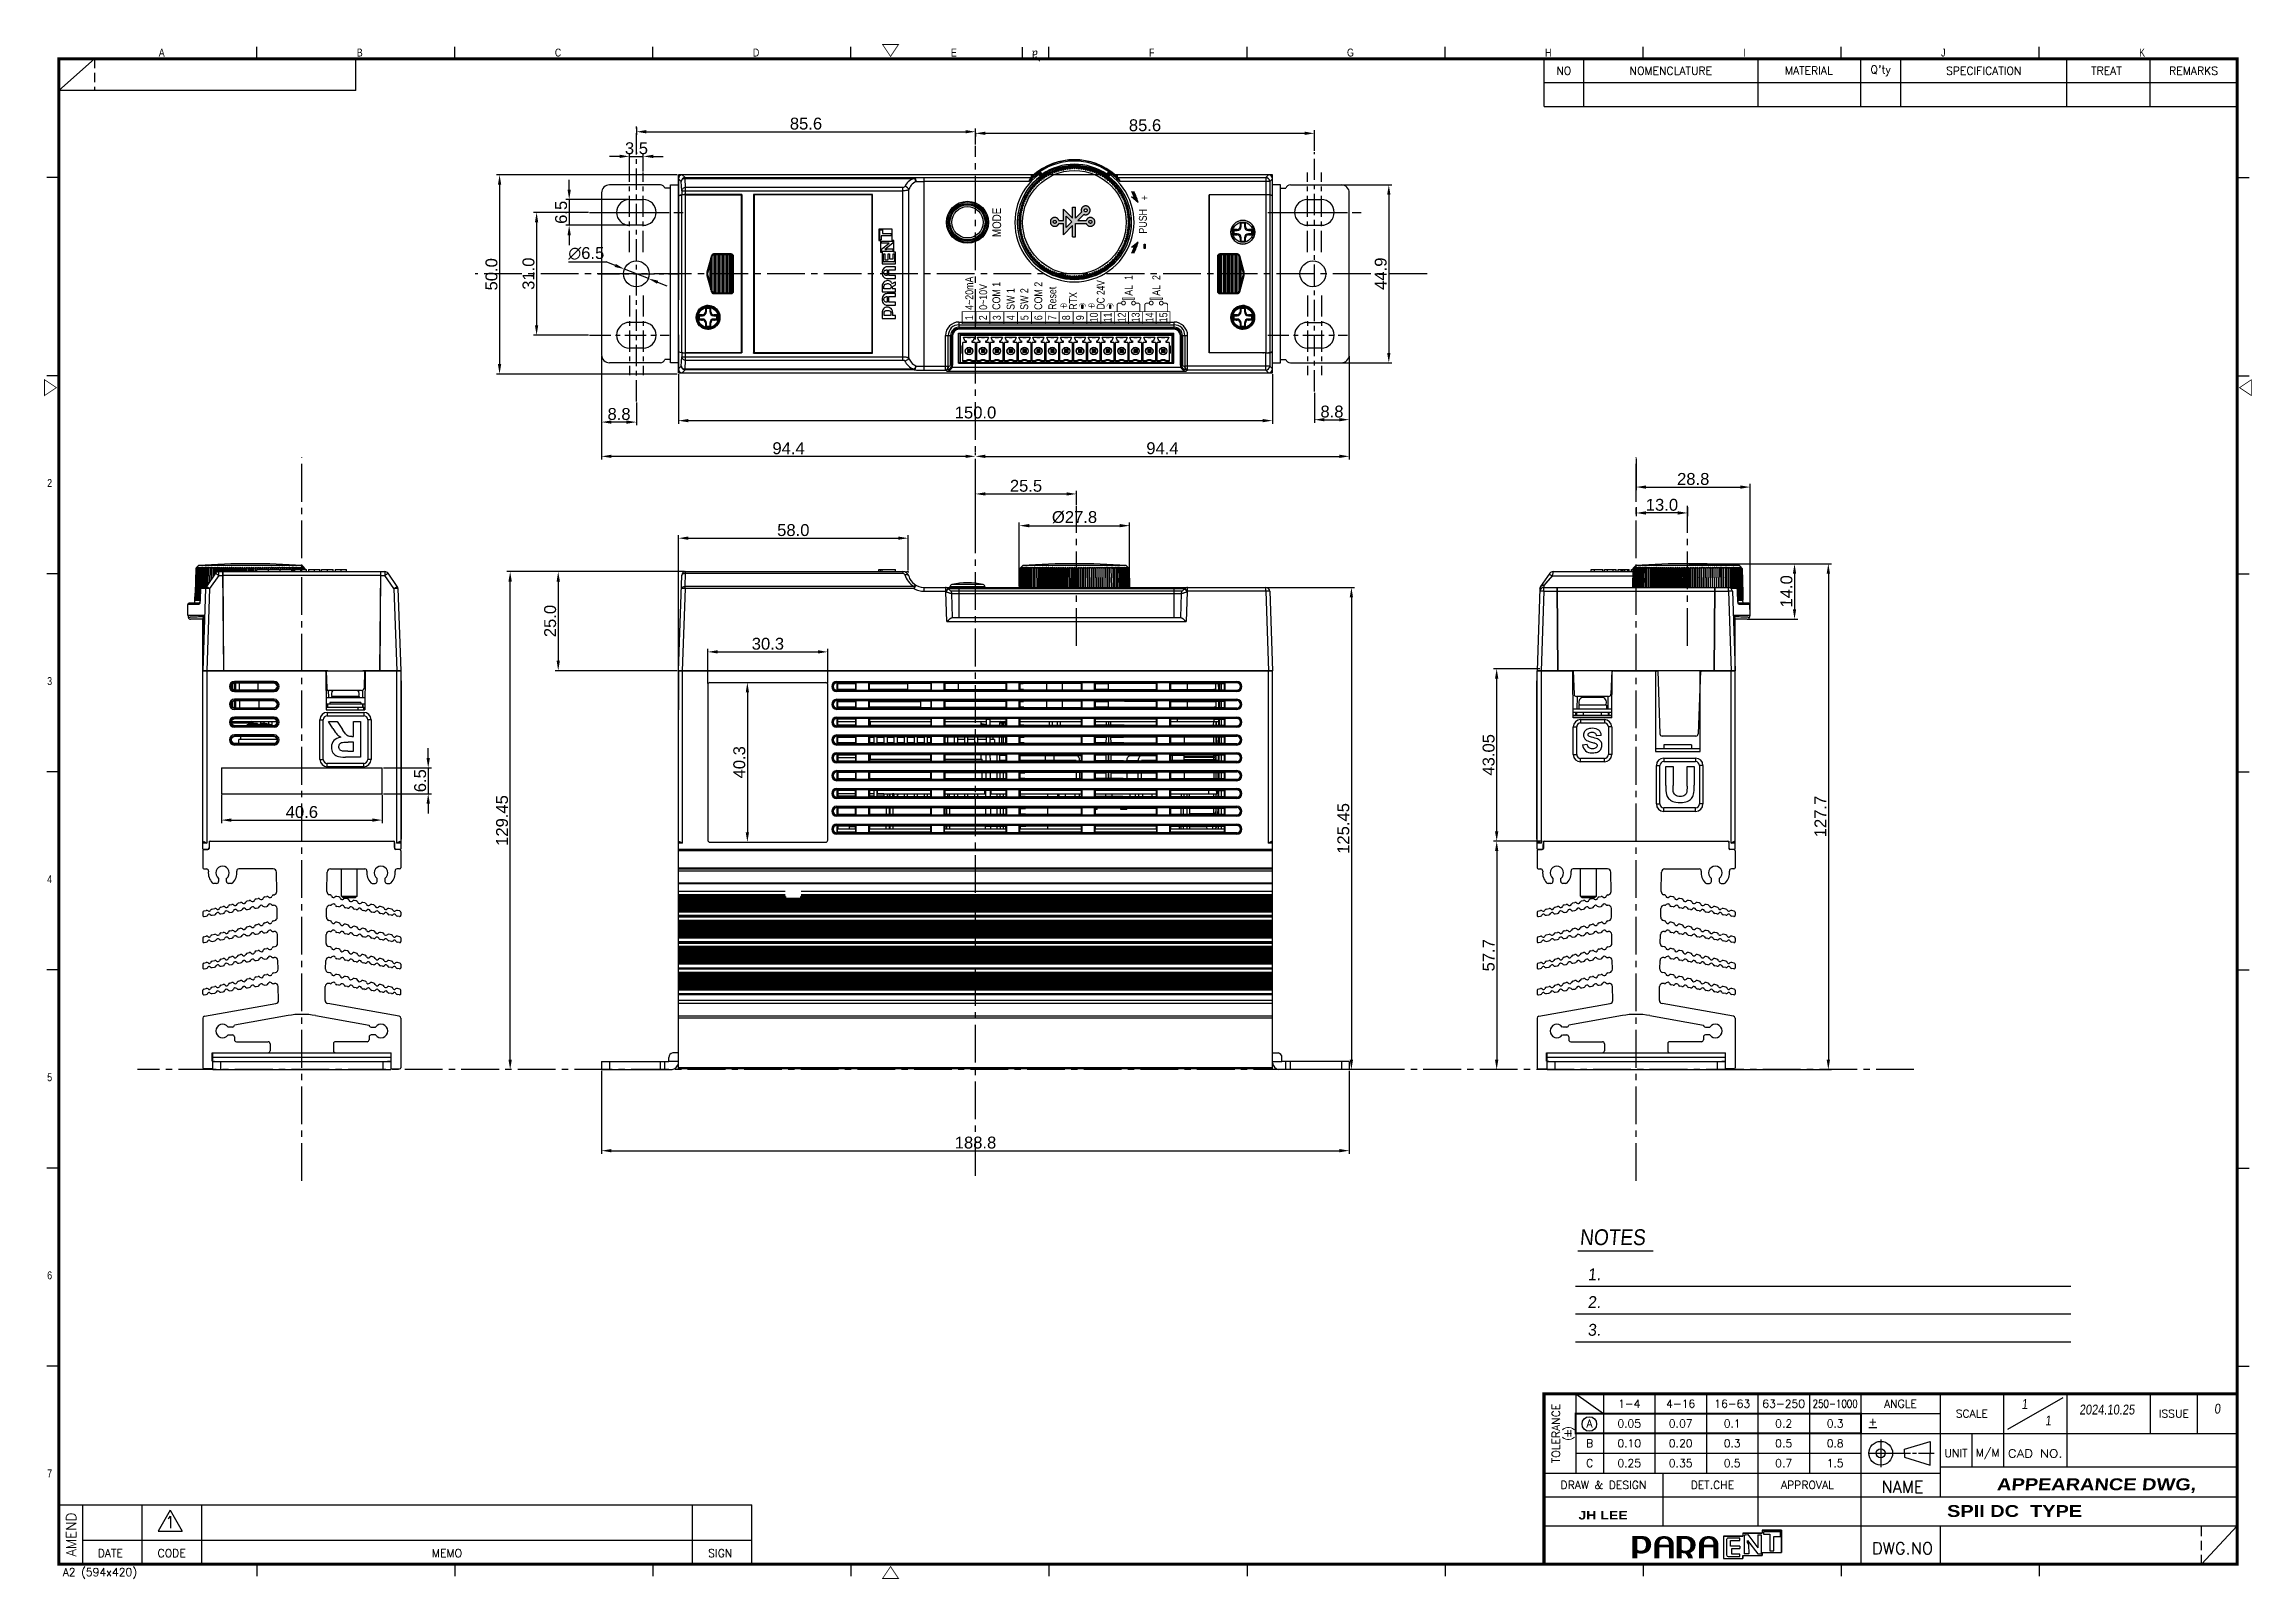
# Model space of a CAD drawing. Extents: x -1638 to -494, y -74 to 314.
# Drawn here: x -1638 to -1080, y -74 to 314 of the extents above; entities that cross this region are included whole.
import ezdxf
from ezdxf.enums import TextEntityAlignment as Align

# ---------------------------------------------------------------- set-up
doc = ezdxf.new("R2010")
doc.units = 0
doc.header["$PDMODE"] = 3
doc.header["$PDSIZE"] = 0.7
for name, pattern in [('CENTER', [17.8, 10.75, -2.35, 2.35, -2.35]), ('CENTER2', [28.575, 19.05, -3.175, 3.175, -3.175]), ('HIDDEN', [3.525, 2.35, -1.175])]:
    doc.linetypes.add(name, pattern=pattern)
doc.layers.get('0').update_dxf_attribs({"linetype": 'CONTINUOUS'})
doc.layers.get('DEFPOINTS').update_dxf_attribs({"linetype": 'CONTINUOUS'})
for name, color, linetype in [('1', 7, 'CENTER'), ('2', 2, 'CONTINUOUS'), ('3', 112, 'CENTER'), ('30', 7, 'CONTINUOUS'), ('DIM', 1, 'CONTINUOUS'), ('SU', 7, 'CONTINUOUS')]:
    doc.layers.add(name, color=color, linetype=linetype)
doc.styles.add('A', font='GOTHIC.TTF')
doc.styles.add('N', font='arialbd.ttf')
doc.styles.add('OMI-1', font='arial.ttf', dxfattribs={"oblique": 1, "height": 3})
doc.styles.add('SIM', font='simplex')
doc.styles.get("Standard").update_dxf_attribs({"font": 'gulim.ttc', "width": 0.8, "height": 2})
doc.dimstyles.new('1', dxfattribs={"dimtxt": 5, "dimasz": 2.5, "dimexe": 0.8, "dimexo": 0.3, "dimgap": 0.5, "dimtad": 1, "dimtoh": 1, "dimdec": 1, "dimzin": 0, "dimtxsty": 'OMI-1', "dimcen": 0, "dimclrd": 256, "dimclre": 256, "dimclrt": 256, "dimazin": 3, "dimtfac": 0.8, "dimtdec": 1, "dimtix": 1, "dimtmove": 0, "dimatfit": 3, "dimtolj": 1, "dimtzin": 0})

msp = doc.modelspace()

# ---------------------------------------------------------------- texts
at = {"width": 0.85}
for s, p in [('A', (-1608.69, 310.66)), ('B', (-1558.69, 310.66)), ('C', (-1508.69, 310.66)), ('D', (-1458.69, 310.66)), ('E', (-1408.69, 310.66)), ('F', (-1358.69, 310.66)), ('G', (-1308.69, 310.66)), ('H', (-1258.69, 310.66)), ('I', (-1208.69, 310.66)), ('J', (-1158.69, 310.66)), ('K', (-1108.69, 310.66)), ('2', (-1636.87, 202)), ('3', (-1636.87, 152)), ('4', (-1636.87, 102)), ('5', (-1636.87, 52)), ('6', (-1636.87, 2)), ('7', (-1636.87, -48))]:
    msp.add_text(s, height=2, dxfattribs=at).set_placement(p)
at = {"oblique": 5, "width": 0.8}
msp.add_text("`a'", height=2.5, rotation=180, dxfattribs=at).set_placement((-1385.83, 312.16))
at = {"style": 'SIM'}
for s, height, p in [('NO', 2, (-1253.94, 307.05)), ('NOMENCLATURE', 2, (-1226.94, 307.05)), ("Q'ty", 2, (-1173.94, 307.05)), ('SPECIFICATION', 2, (-1147.94, 307.05)), ('TREAT', 2, (-1116.94, 307.05)), ('REMARKS', 2, (-1094.94, 307.05)), ('A', 2, (-1247.44, -34.42)), ('0.05', 2, (-1237.44, -34.42)), ('1-4', 2, (-1237.44, -29.42)), ('4-16', 2, (-1224.44, -29.42)), ('0.07', 2, (-1224.44, -34.42)), ('16-63', 2, (-1211.44, -29.42)), ('0.1', 2, (-1211.44, -34.42)), ('63-250', 2, (-1198.44, -29.42)), ('0.2', 2, (-1198.44, -34.42)), ('0.3', 2, (-1185.44, -34.42)), ('ANGLE', 2, (-1168.94, -29.42)), ('SCALE', 2, (-1150.94, -31.92)), ('ISSUE', 2, (-1099.94, -31.92)), ('B', 2, (-1247.44, -39.42)), ('0.10', 2, (-1237.44, -39.42)), ('0.20', 2, (-1224.44, -39.42)), ('0.3', 2, (-1211.44, -39.42)), ('0.5', 2, (-1198.44, -39.42)), ('0.8', 2, (-1185.44, -39.42)), ('C', 2, (-1247.44, -44.42)), ('0.25', 2, (-1237.44, -44.42)), ('0.35', 2, (-1224.44, -44.42)), ('0.5', 2, (-1211.44, -44.42)), ('0.7', 2, (-1198.44, -44.42)), ('1.5', 2, (-1185.44, -44.42)), ('UNIT', 2, (-1154.94, -41.92)), ('M/M', 2, (-1146.94, -41.92)), ('DRAW & DESIGN', 2, (-1243.94, -49.92)), ('DET.CHE', 2, (-1216.44, -49.92)), ('APPROVAL', 2, (-1192.44, -49.92)), ('NAME', 3, (-1168.44, -50.42)), ('1', 3, (-1605.83, -59.31)), ('DATE', 2, (-1620.94, -67.14)), ('CODE', 2, (-1605.44, -67.14)), ('MEMO', 2, (-1535.94, -67.14)), ('SIGN', 2, (-1466.94, -67.14)), ('DWG.NO', 3, (-1168.44, -65.92))]:
    msp.add_text(s, height=height, dxfattribs=at).set_placement(p, align=Align.MIDDLE)
for s, p in [('MATERIAL', (-1192.09, 306.11)), ('+', (-1175.94, -34.92))]:
    msp.add_text(s, height=2, dxfattribs=at).set_placement(p, align=Align.CENTER)
at = {"oblique": 5}
for s, height, style, width, p in [('NOTES', 4, 'A', 0.9, (-1249.97, 10.62)), ('1', 2.5, 'OMI-1', 0.8, (-1138.38, -30.74)), ('1', 2.5, 'OMI-1', 0.8, (-1132.43, -34.91)), ('APPEARANCE DWG,', 3, 'N', 1.2, (-1144.66, -51.25))]:
    msp.add_text(s, height=height, dxfattribs=dict(at, style=style, width=width)).set_placement(p)
at = {"style": 'A', "oblique": 5}
for s, p in [('1.', (-1247.94, 1.74)), ('2.', (-1247.94, -5.26)), ('3.', (-1247.94, -12.26))]:
    msp.add_text(s, height=3, dxfattribs=at).set_placement(p)
at = {"style": 'SIM'}
for s, height, p in [('TOLERANCE', 2, (-1254.94, -36.92)), ('( )', 2, (-1251.94, -36.92)), ('-', 2, (-1251.3, -36.9)), ('AMEND', 2.5, (-1629.57, -62.47))]:
    msp.add_text(s, height=height, rotation=90, dxfattribs=at).set_placement(p, align=Align.CENTER)
at = {"style": 'SIM', "width": 0.8}
msp.add_text('250-1000', height=2, dxfattribs=at).set_placement((-1185.44, -29.42), align=Align.MIDDLE)
at = {"style": 'OMI-1', "oblique": 5, "width": 0.8}
for s, p in [('2024.10.25', (-1116.8, -32.14)), ('0', (-1088.94, -31.92))]:
    msp.add_text(s, height=2.5, dxfattribs=at).set_placement(p, align=Align.CENTER)
at = {"style": 'SIM'}
msp.add_text('+', height=2, rotation=90, dxfattribs=at).set_placement((-1253.04, -36.9), align=Align.MIDDLE)
at = {"style": 'SIM', "width": 1.123032}
msp.add_text('CAD NO.', height=2, dxfattribs=at).set_placement((-1141.84, -42.98), (-1128.04, -42.98), align=Align.FIT)
at = {"style": 'N', "width": 1.2}
for s, height, p in [('SPII DC  TYPE', 3, (-1157.18, -58)), ('JH LEE', 2.121, (-1250.27, -58.64))]:
    msp.add_text(s, height=height, dxfattribs=at).set_placement(p)
at = {"style": 'SIM'}
msp.add_text('A2 (594x420)', height=2, dxfattribs=at).set_placement((-1632.94, -72.92))
at = {"layer": '1', "color": 0, "attachment_point": 1, "rotation": 90}
for s, insert, char_height, width in [('{\\fArial|b0|i0|c0|p34;+}', (-1360.83, 274.33), 2, 13.767), ('{\\fArial|b0|i0|c0|p34;MODE}', (-1398.22, 265.1), 2.2, 13.767), ('{\\fArial|b0|i0|c0|p34;PUSH}', (-1361.23, 265.96), 2, 13.767), ('{\\fArial|b0|i0|c0|p34;4~20mA}', (-1405.05, 246.71), 2, 13.767), ('{\\fArial|b0|i0|c0|p34;0~10V}', (-1401.55, 246.71), 2, 13.767), ('{\\fArial|b0|i0|c0|p34;COM 1}', (-1398.22, 246.71), 2, 13.767), ('{\\fArial|b0|i0|c0|p34;SW 1}', (-1394.62, 246.71), 2, 13.767), ('{\\fArial|b0|i0|c0|p34;SW 2}', (-1391.19, 246.71), 2, 13.767), ('{\\fArial|b0|i0|c0|p34;COM 2}', (-1387.64, 246.71), 2, 13.767), ('{\\fArial|b0|i0|c0|p34;Reset}', (-1384.09, 246.71), 2, 13.767), ('{\\fArial|b0|i0|c0|p34;RTX }', (-1378.84, 246.72), 2, 13.767), ('{\\W0.75;\\fArial|b0|i0|c0|p34;\\C7;DC 24V}', (-1371.87, 246.85), 2, 13), ('{\\fArial|b0|i0|c0|p34;AL  1}', (-1364.83, 250.27), 2, 13.767), ('{\\fArial|b0|i0|c0|p34;AL  2}', (-1357.83, 250.27), 2, 13.767), ('{\\fArial|b0|i0|c0|p34;4}', (-1394.61, 244.1), 2, 13.767), ('{\\fArial|b0|i0|c0|p34;+}', (-1381.12, 247.04), 1.76, 12.115), ('{\\fArial|b0|i0|c0|p34;+}', (-1374.12, 247.04), 1.76, 12.115), ('{\\fArial|b0|i0|c0|p34;10}', (-1373.61, 243.56), 2, 13.767), ('{\\fArial|b0|i0|c0|p34;11}', (-1370.11, 243.56), 2, 13.767), ('{\\fArial|b0|i0|c0|p34;12}', (-1366.56, 243.56), 2, 13.767), ('{\\fArial|b0|i0|c0|p34;13}', (-1363.06, 243.56), 2, 13.767), ('{\\fArial|b0|i0|c0|p34;14}', (-1359.56, 243.56), 2, 13.767), ('{\\fArial|b0|i0|c0|p34;15}', (-1356.06, 243.56), 2, 13.767), ('{\\fArial|b0|i0|c0|p34;1}', (-1405.11, 244.1, -22.2), 2, 13.767), ('{\\fArial|b0|i0|c0|p34;2}', (-1401.61, 244.1, -22.2), 2, 13.767), ('{\\fArial|b0|i0|c0|p34;3}', (-1398.11, 244.1), 2, 13.767), ('{\\fArial|b0|i0|c0|p34;5}', (-1391.11, 244.1), 2, 13.767), ('{\\fArial|b0|i0|c0|p34;6}', (-1387.61, 244.1), 2, 13.767), ('{\\fArial|b0|i0|c0|p34;7}', (-1384.11, 244.1), 2, 13.767), ('{\\fArial|b0|i0|c0|p34;8}', (-1380.61, 244.1), 2, 13.767), ('{\\fArial|b0|i0|c0|p34;9}', (-1377.11, 244.1), 2, 13.767)]:
    msp.add_mtext(s, dxfattribs=dict(at, insert=insert, char_height=char_height, width=width))

# ---------------------------------------------------------------- blocks, each defined once
blk = doc.blocks.new('L1')
at = {"const_width": 0.3}
blk.add_lwpolyline([(0, 10), (0, 5), (72, 5), (72, 10), (0, 10)], dxfattribs=at)
blk.add_circle((3.44, 7.38), 1.84)
blk = doc.blocks.new('*D2227')
at = {"layer": 'DEFPOINTS', "color": 0}
for p in [(-1477.51, 230.81), (-1327.51, 230.81), (-1327.51, 218.74)]:
    blk.add_point(p, dxfattribs=at)
at = {"layer": 'DIM'}
for p, q in [((-1477.51, 230.51), (-1477.51, 217.94)), ((-1327.51, 230.51), (-1327.51, 217.94)), ((-1475.01, 218.74), (-1330.01, 218.74))]:
    blk.add_line(p, q, dxfattribs=at)
for points in [[(-1475.01, 219.16), (-1475.01, 218.33), (-1477.51, 218.74)], [(-1330.01, 218.33), (-1330.01, 219.16), (-1327.51, 218.74)]]:
    blk.add_solid(points, dxfattribs=at)
at = {"layer": 'DIM', "insert": (-1402.51, 220.78), "char_height": 3, "attachment_point": 5, "style": 'OMI-1'}
blk.add_mtext('\\A1;150.0', dxfattribs=at)
blk = doc.blocks.new('*D2228')
at = {"layer": 'DEFPOINTS', "color": 0}
for p in [(-1308.11, 235.36), (-1402.51, 209.73), (-1308.11, 209.73)]:
    blk.add_point(p, dxfattribs=at)
at = {"layer": 'DIM'}
for p, q in [((-1308.11, 235.06), (-1308.11, 208.93)), ((-1402.51, 210.03), (-1402.51, 210.53)), ((-1400.01, 209.73), (-1310.61, 209.73))]:
    blk.add_line(p, q, dxfattribs=at)
for points in [[(-1400.01, 210.15), (-1400.01, 209.32), (-1402.51, 209.73)], [(-1310.61, 209.32), (-1310.61, 210.15), (-1308.11, 209.73)]]:
    blk.add_solid(points, dxfattribs=at)
at = {"layer": 'DIM', "insert": (-1355.31, 211.76), "char_height": 3, "attachment_point": 5, "style": 'OMI-1'}
blk.add_mtext('\\A1;94.4', dxfattribs=at)
blk = doc.blocks.new('*D2229')
at = {"layer": 'DEFPOINTS', "color": 0}
for p in [(-1496.91, 235.36), (-1496.91, 209.73), (-1402.51, 209.73)]:
    blk.add_point(p, dxfattribs=at)
at = {"layer": 'DIM'}
for p, q in [((-1496.91, 235.06), (-1496.91, 208.93)), ((-1405.01, 209.73), (-1494.41, 209.73)), ((-1402.51, 210.03), (-1402.51, 210.53))]:
    blk.add_line(p, q, dxfattribs=at)
for points in [[(-1494.41, 210.15), (-1494.41, 209.32), (-1496.91, 209.73)], [(-1405.01, 209.32), (-1405.01, 210.15), (-1402.51, 209.73)]]:
    blk.add_solid(points, dxfattribs=at)
at = {"layer": 'DIM', "insert": (-1449.71, 211.76), "char_height": 3, "attachment_point": 5, "style": 'OMI-1'}
blk.add_mtext('\\A1;94.4', dxfattribs=at)
blk = doc.blocks.new('*D2230')
at = {"layer": 'DEFPOINTS', "color": 0}
for p in [(-1311.71, 278.26), (-1311.71, 233.36), (-1298.14, 233.36)]:
    blk.add_point(p, dxfattribs=at)
at = {"layer": 'DIM'}
for p, q in [((-1311.41, 278.26), (-1297.34, 278.26)), ((-1298.14, 275.76), (-1298.14, 235.86)), ((-1311.41, 233.36), (-1297.34, 233.36))]:
    blk.add_line(p, q, dxfattribs=at)
for points in [[(-1297.72, 275.76), (-1298.55, 275.76), (-1298.14, 278.26)], [(-1298.55, 235.86), (-1297.72, 235.86), (-1298.14, 233.36)]]:
    blk.add_solid(points, dxfattribs=at)
at = {"layer": 'DIM', "insert": (-1300.17, 255.81), "char_height": 3, "attachment_point": 5, "rotation": 90, "style": 'OMI-1'}
blk.add_mtext('\\A1;44.9', dxfattribs=at)
blk = doc.blocks.new('*D2231')
at = {"layer": 'DEFPOINTS', "color": 0}
for p in [(-1477.51, 280.81), (-1522.65, 230.51), (-1477.51, 230.51)]:
    blk.add_point(p, dxfattribs=at)
at = {"layer": 'DIM'}
for p, q in [((-1477.81, 280.81), (-1523.45, 280.81)), ((-1522.65, 278.31), (-1522.65, 233.01)), ((-1477.81, 230.51), (-1523.45, 230.51))]:
    blk.add_line(p, q, dxfattribs=at)
for points in [[(-1522.24, 278.31), (-1523.07, 278.31), (-1522.65, 280.81)], [(-1523.07, 233.01), (-1522.24, 233.01), (-1522.65, 230.51)]]:
    blk.add_solid(points, dxfattribs=at)
at = {"layer": 'DIM', "insert": (-1524.69, 255.66), "char_height": 3, "attachment_point": 5, "rotation": 90, "style": 'OMI-1'}
blk.add_mtext('\\A1;\\A1;50.0', dxfattribs=at)
blk = doc.blocks.new('*D2232')
at = {"layer": 'DEFPOINTS', "color": 0}
for p in [(-1519.98, 180.63), (-1475.67, 180.63), (-1519.98, 54.93)]:
    blk.add_point(p, dxfattribs=at)
at = {"layer": 'DIM'}
for p, q in [((-1475.97, 180.63), (-1520.78, 180.63)), ((-1519.98, 57.43), (-1519.98, 178.13)), ((-1520.28, 54.93), (-1520.78, 54.93))]:
    blk.add_line(p, q, dxfattribs=at)
for points in [[(-1519.56, 178.13), (-1520.4, 178.13), (-1519.98, 180.63)], [(-1520.4, 57.43), (-1519.56, 57.43), (-1519.98, 54.93)]]:
    blk.add_solid(points, dxfattribs=at)
at = {"layer": 'DIM', "insert": (-1522.01, 117.78), "char_height": 3, "attachment_point": 5, "rotation": 90, "style": 'OMI-1'}
blk.add_mtext('\\A1;\\A1;129.45', dxfattribs=at)
blk = doc.blocks.new('*D2233')
at = {"layer": 'DEFPOINTS', "color": 0}
for p in [(-1329.21, 176.63), (-1307.58, 54.93), (-1302.1, 54.93)]:
    blk.add_point(p, dxfattribs=at)
at = {"layer": 'DIM'}
for p, q in [((-1328.91, 176.63), (-1306.78, 176.63)), ((-1307.58, 174.13), (-1307.58, 57.43)), ((-1302.4, 54.93), (-1308.38, 54.93))]:
    blk.add_line(p, q, dxfattribs=at)
for points in [[(-1307.17, 174.13), (-1308, 174.13), (-1307.58, 176.63)], [(-1308, 57.43), (-1307.17, 57.43), (-1307.58, 54.93)]]:
    blk.add_solid(points, dxfattribs=at)
at = {"layer": 'DIM', "insert": (-1309.61, 115.78), "char_height": 3, "attachment_point": 5, "rotation": 90, "style": 'OMI-1'}
blk.add_mtext('\\A1;\\A1;125.45', dxfattribs=at)
blk = doc.blocks.new('*D2234')
at = {"layer": 'DEFPOINTS', "color": 0}
for p in [(-1419.51, 189.07), (-1419.51, 180.63), (-1477.51, 156.13)]:
    blk.add_point(p, dxfattribs=at)
at = {"layer": 'DIM'}
for p, q in [((-1477.51, 156.43), (-1477.51, 189.87)), ((-1419.51, 180.93), (-1419.51, 189.87)), ((-1475.01, 189.07), (-1422.01, 189.07))]:
    blk.add_line(p, q, dxfattribs=at)
for points in [[(-1475.01, 189.49), (-1475.01, 188.66), (-1477.51, 189.07)], [(-1422.01, 188.66), (-1422.01, 189.49), (-1419.51, 189.07)]]:
    blk.add_solid(points, dxfattribs=at)
at = {"layer": 'DIM', "insert": (-1448.51, 191.1), "char_height": 3, "attachment_point": 5, "style": 'OMI-1'}
blk.add_mtext('\\A1;58.0', dxfattribs=at)
blk = doc.blocks.new('*D2235')
at = {"layer": 'DEFPOINTS', "color": 0}
for p in [(-1259.1, 112.58), (-1270.9, 54.93), (-1270.9, 54.93)]:
    blk.add_point(p, dxfattribs=at)
at = {"layer": 'DIM'}
for p, q in [((-1259.4, 112.58), (-1271.7, 112.58)), ((-1270.9, 110.08), (-1270.9, 57.43)), ((-1271.2, 54.93), (-1271.7, 54.93))]:
    blk.add_line(p, q, dxfattribs=at)
for points in [[(-1270.48, 110.08), (-1271.32, 110.08), (-1270.9, 112.58)], [(-1271.32, 57.43), (-1270.48, 57.43), (-1270.9, 54.93)]]:
    blk.add_solid(points, dxfattribs=at)
at = {"layer": 'DIM', "insert": (-1272.92, 83.76), "char_height": 3, "attachment_point": 5, "rotation": 90, "style": 'OMI-1'}
blk.add_mtext('\\A1;57.7', dxfattribs=at)
blk = doc.blocks.new('*D2236')
at = {"layer": 'DEFPOINTS', "color": 0}
for p in [(-1270.9, 156.13), (-1259.7, 156.13), (-1270.9, 112.58)]:
    blk.add_point(p, dxfattribs=at)
at = {"layer": 'DIM'}
for p, q in [((-1260, 156.13), (-1271.7, 156.13)), ((-1270.9, 115.08), (-1270.9, 153.63)), ((-1271.2, 112.58), (-1271.7, 112.58))]:
    blk.add_line(p, q, dxfattribs=at)
for points in [[(-1270.48, 153.63), (-1271.32, 153.63), (-1270.9, 156.13)], [(-1271.32, 115.08), (-1270.48, 115.08), (-1270.9, 112.58)]]:
    blk.add_solid(points, dxfattribs=at)
at = {"layer": 'DIM', "insert": (-1272.93, 134.36), "char_height": 3, "attachment_point": 5, "rotation": 90, "style": 'OMI-1'}
blk.add_mtext('\\A1;\\A1;43.05', dxfattribs=at)
blk = doc.blocks.new('*D2237')
at = {"layer": 'DEFPOINTS', "color": 0}
for p in [(-1377.01, 200.24), (-1377.01, 197.21), (-1402.51, 192.58)]:
    blk.add_point(p, dxfattribs=at)
at = {"layer": 'DIM'}
for p, q in [((-1402.51, 192.88), (-1402.51, 201.04)), ((-1377.01, 197.51), (-1377.01, 201.04)), ((-1400.01, 200.24), (-1379.51, 200.24))]:
    blk.add_line(p, q, dxfattribs=at)
for points in [[(-1400.01, 200.66), (-1400.01, 199.83), (-1402.51, 200.24)], [(-1379.51, 199.83), (-1379.51, 200.66), (-1377.01, 200.24)]]:
    blk.add_solid(points, dxfattribs=at)
at = {"layer": 'DIM', "insert": (-1389.76, 202.28), "char_height": 3, "attachment_point": 5, "style": 'OMI-1'}
blk.add_mtext('\\A1;25.5', dxfattribs=at)
blk = doc.blocks.new('*D2238')
at = {"layer": 'DEFPOINTS', "color": 0}
for p in [(-1363.59, 192.23), (-1391.43, 176.63), (-1363.59, 176.63)]:
    blk.add_point(p, dxfattribs=at)
at = {"layer": 'DIM'}
for p, q in [((-1391.43, 176.93), (-1391.43, 193.03)), ((-1388.93, 192.23), (-1366.09, 192.23)), ((-1363.59, 176.93), (-1363.59, 193.03))]:
    blk.add_line(p, q, dxfattribs=at)
for points in [[(-1388.93, 192.65), (-1388.93, 191.82), (-1391.43, 192.23)], [(-1366.09, 191.82), (-1366.09, 192.65), (-1363.59, 192.23)]]:
    blk.add_solid(points, dxfattribs=at)
at = {"layer": 'DIM', "insert": (-1377.51, 194.35), "char_height": 3, "attachment_point": 5, "style": 'OMI-1'}
blk.add_mtext('\\A1;\\A1;%%C27.8', dxfattribs=at)
blk = doc.blocks.new('*D2239')
at = {"layer": 'DEFPOINTS', "color": 0}
for p in [(-1498.37, 180.63), (-1507.84, 155.63), (-1477.51, 155.63)]:
    blk.add_point(p, dxfattribs=at)
at = {"layer": 'DIM'}
for p, q in [((-1498.67, 180.63), (-1508.64, 180.63)), ((-1507.84, 178.13), (-1507.84, 158.13)), ((-1477.81, 155.63), (-1508.64, 155.63))]:
    blk.add_line(p, q, dxfattribs=at)
for points in [[(-1507.42, 178.13), (-1508.25, 178.13), (-1507.84, 180.63)], [(-1508.25, 158.13), (-1507.42, 158.13), (-1507.84, 155.63)]]:
    blk.add_solid(points, dxfattribs=at)
at = {"layer": 'DIM', "insert": (-1509.87, 168.13), "char_height": 3, "attachment_point": 5, "rotation": 90, "style": 'OMI-1'}
blk.add_mtext('\\A1;25.0', dxfattribs=at)
blk = doc.blocks.new('*D2240')
at = {"layer": 'DEFPOINTS', "color": 0}
for p in [(-1222.7, 182.62), (-1222.7, 54.93), (-1187.16, 54.93)]:
    blk.add_point(p, dxfattribs=at)
at = {"layer": 'DIM'}
for p, q in [((-1222.4, 182.62), (-1186.36, 182.62)), ((-1187.16, 180.12), (-1187.16, 57.43)), ((-1222.4, 54.93), (-1186.36, 54.93))]:
    blk.add_line(p, q, dxfattribs=at)
for points in [[(-1186.74, 180.12), (-1187.58, 180.12), (-1187.16, 182.62)], [(-1187.58, 57.43), (-1186.74, 57.43), (-1187.16, 54.93)]]:
    blk.add_solid(points, dxfattribs=at)
at = {"layer": 'DIM', "insert": (-1189.16, 118.78), "char_height": 3, "attachment_point": 5, "rotation": 90, "style": 'OMI-1'}
blk.add_mtext('\\A1;127.7', dxfattribs=at)
blk = doc.blocks.new('*D2241')
at = {"layer": 'DEFPOINTS', "color": 0}
for p in [(-1235.7, 197.21), (-1235.7, 195.44), (-1222.7, 197.21)]:
    blk.add_point(p, dxfattribs=at)
at = {"layer": 'DIM'}
for p, q in [((-1235.7, 196.91), (-1235.7, 194.64)), ((-1225.2, 195.44), (-1233.2, 195.44)), ((-1222.7, 196.91), (-1222.7, 194.64))]:
    blk.add_line(p, q, dxfattribs=at)
for points in [[(-1233.2, 195.86), (-1233.2, 195.03), (-1235.7, 195.44)], [(-1225.2, 195.03), (-1225.2, 195.86), (-1222.7, 195.44)]]:
    blk.add_solid(points, dxfattribs=at)
at = {"layer": 'DIM', "insert": (-1229.2, 197.48), "char_height": 3, "attachment_point": 5, "style": 'OMI-1'}
blk.add_mtext('\\A1;13.0', dxfattribs=at)
blk = doc.blocks.new('*D2242')
at = {"layer": 'DEFPOINTS', "color": 0}
for p in [(-1235.7, 209.46), (-1206.9, 201.98), (-1206.9, 169.63)]:
    blk.add_point(p, dxfattribs=at)
at = {"layer": 'DIM'}
for p, q in [((-1235.7, 209.16), (-1235.7, 201.18)), ((-1233.2, 201.98), (-1209.4, 201.98)), ((-1206.9, 169.93), (-1206.9, 202.78))]:
    blk.add_line(p, q, dxfattribs=at)
for points in [[(-1233.2, 202.39), (-1233.2, 201.56), (-1235.7, 201.98)], [(-1209.4, 201.56), (-1209.4, 202.39), (-1206.9, 201.98)]]:
    blk.add_solid(points, dxfattribs=at)
at = {"layer": 'DIM', "insert": (-1221.3, 204.01), "char_height": 3, "attachment_point": 5, "style": 'OMI-1'}
blk.add_mtext('\\A1;28.8', dxfattribs=at)
blk = doc.blocks.new('*D2243')
at = {"layer": 'DEFPOINTS', "color": 0}
for p in [(-1204.38, 182.62), (-1207.63, 168.63), (-1195.7, 168.63)]:
    blk.add_point(p, dxfattribs=at)
at = {"layer": 'DIM'}
for p, q in [((-1204.08, 182.62), (-1194.9, 182.62)), ((-1195.7, 180.12), (-1195.7, 171.13)), ((-1207.33, 168.63), (-1194.9, 168.63))]:
    blk.add_line(p, q, dxfattribs=at)
for points in [[(-1195.28, 180.12), (-1196.12, 180.12), (-1195.7, 182.62)], [(-1196.12, 171.13), (-1195.28, 171.13), (-1195.7, 168.63)]]:
    blk.add_solid(points, dxfattribs=at)
at = {"layer": 'DIM', "insert": (-1197.73, 175.63), "char_height": 3, "attachment_point": 5, "rotation": 90, "style": 'OMI-1'}
blk.add_mtext('\\A1;14.0', dxfattribs=at)
blk = doc.blocks.new('*D2244')
at = {"layer": 'DEFPOINTS', "color": 0}
for p in [(-1489.86, 274.56), (-1505.08, 268.06), (-1489.86, 268.06)]:
    blk.add_point(p, dxfattribs=at)
at = {"layer": 'DIM'}
for p, q in [((-1505.08, 277.06), (-1505.08, 279.56)), ((-1490.16, 274.56), (-1505.88, 274.56)), ((-1505.08, 274.56), (-1505.08, 268.06)), ((-1490.16, 268.06), (-1505.88, 268.06)), ((-1505.08, 265.56), (-1505.08, 263.06))]:
    blk.add_line(p, q, dxfattribs=at)
for points in [[(-1505.49, 277.06), (-1504.66, 277.06), (-1505.08, 274.56)], [(-1504.66, 265.56), (-1505.49, 265.56), (-1505.08, 268.06)]]:
    blk.add_solid(points, dxfattribs=at)
at = {"layer": 'DIM', "insert": (-1507.11, 271.31), "char_height": 3, "attachment_point": 5, "rotation": 90, "style": 'OMI-1'}
blk.add_mtext('\\A1;6.5', dxfattribs=at)
blk = doc.blocks.new('*D2245')
at = {"layer": 'DEFPOINTS', "color": 0}
for p in [(-1499.92, 271.31), (-1513.3, 240.31), (-1499.92, 240.31)]:
    blk.add_point(p, dxfattribs=at)
at = {"layer": 'DIM'}
for p, q in [((-1500.22, 271.31), (-1514.1, 271.31)), ((-1513.3, 268.81), (-1513.3, 242.81)), ((-1500.22, 240.31), (-1514.1, 240.31))]:
    blk.add_line(p, q, dxfattribs=at)
for points in [[(-1512.89, 268.81), (-1513.72, 268.81), (-1513.3, 271.31)], [(-1513.72, 242.81), (-1512.89, 242.81), (-1513.3, 240.31)]]:
    blk.add_solid(points, dxfattribs=at)
at = {"layer": 'DIM', "insert": (-1515.34, 255.81), "char_height": 3, "attachment_point": 5, "rotation": 90, "style": 'OMI-1'}
blk.add_mtext('\\A1;31.0', dxfattribs=at)
blk = doc.blocks.new('*D2246')
at = {"layer": 'DEFPOINTS', "color": 0}
for p in [(-1486.36, 285.45), (-1489.86, 280.81), (-1486.36, 281.37)]:
    blk.add_point(p, dxfattribs=at)
at = {"layer": 'DIM'}
for p, q in [((-1492.36, 285.45), (-1494.86, 285.45)), ((-1489.86, 281.11), (-1489.86, 286.25)), ((-1489.86, 285.45), (-1486.36, 285.45)), ((-1486.36, 281.67), (-1486.36, 286.25)), ((-1483.86, 285.45), (-1481.36, 285.45))]:
    blk.add_line(p, q, dxfattribs=at)
for points in [[(-1492.36, 285.04), (-1492.36, 285.87), (-1489.86, 285.45)], [(-1483.86, 285.87), (-1483.86, 285.04), (-1486.36, 285.45)]]:
    blk.add_solid(points, dxfattribs=at)
at = {"layer": 'DIM', "insert": (-1488.11, 287.49), "char_height": 3, "attachment_point": 5, "style": 'OMI-1'}
blk.add_mtext('\\A1;3.5', dxfattribs=at)
blk = doc.blocks.new('*D2247')
at = {"layer": 'DEFPOINTS', "color": 0}
for p in [(-1488.11, 293.03), (-1402.51, 291.67), (-1402.51, 288.12)]:
    blk.add_point(p, dxfattribs=at)
at = {"layer": 'DIM'}
for p, q in [((-1488.11, 292.73), (-1488.11, 290.87)), ((-1485.61, 291.67), (-1405.01, 291.67)), ((-1402.51, 288.42), (-1402.51, 292.47))]:
    blk.add_line(p, q, dxfattribs=at)
for points in [[(-1485.61, 292.09), (-1485.61, 291.26), (-1488.11, 291.67)], [(-1405.01, 291.26), (-1405.01, 292.09), (-1402.51, 291.67)]]:
    blk.add_solid(points, dxfattribs=at)
at = {"layer": 'DIM', "insert": (-1445.31, 293.71), "char_height": 3, "attachment_point": 5, "style": 'OMI-1'}
blk.add_mtext('\\A1;85.6', dxfattribs=at)
blk = doc.blocks.new('*D2248')
at = {"layer": 'DEFPOINTS', "color": 0}
for p in [(-1402.51, 291.67), (-1316.91, 291.27), (-1316.91, 286.53)]:
    blk.add_point(p, dxfattribs=at)
at = {"layer": 'DIM'}
for p, q in [((-1402.51, 291.37), (-1402.51, 290.47)), ((-1400.01, 291.27), (-1319.41, 291.27)), ((-1316.91, 286.83), (-1316.91, 292.07))]:
    blk.add_line(p, q, dxfattribs=at)
for points in [[(-1400.01, 291.69), (-1400.01, 290.86), (-1402.51, 291.27)], [(-1319.41, 290.86), (-1319.41, 291.69), (-1316.91, 291.27)]]:
    blk.add_solid(points, dxfattribs=at)
at = {"layer": 'DIM', "insert": (-1359.71, 293.3), "char_height": 3, "attachment_point": 5, "style": 'OMI-1'}
blk.add_mtext('\\A1;85.6', dxfattribs=at)
blk = doc.blocks.new('*D2249')
at = {"layer": 'DEFPOINTS', "color": 0}
for p in [(-1491.13, 257.01), (-1485.09, 254.62)]:
    blk.add_point(p, dxfattribs=at)
at = {"layer": 'DIM'}
for p, q in [((-1505.25, 258.85), (-1495.78, 258.85)), ((-1493.45, 257.93), (-1495.78, 258.85)), ((-1485.09, 254.62), (-1491.13, 257.01)), ((-1482.76, 253.7), (-1480.44, 252.78))]:
    blk.add_line(p, q, dxfattribs=at)
for points in [[(-1493.61, 257.54), (-1493.3, 258.31), (-1491.13, 257.01)], [(-1482.61, 254.08), (-1482.91, 253.31), (-1485.09, 254.62)]]:
    blk.add_solid(points, dxfattribs=at)
at = {"layer": 'DIM', "insert": (-1500.77, 260.96), "char_height": 3, "attachment_point": 5, "style": 'OMI-1'}
blk.add_mtext('\\A1;∅6.5', dxfattribs=at)
blk = doc.blocks.new('*D2250')
at = {"layer": 'DEFPOINTS', "color": 0}
for p in [(-1496.91, 54.93), (-1308.11, 54.93), (-1308.11, 34.46)]:
    blk.add_point(p, dxfattribs=at)
at = {"layer": 'DIM'}
for p, q in [((-1496.91, 54.63), (-1496.91, 33.66)), ((-1308.11, 54.63), (-1308.11, 33.66)), ((-1494.41, 34.46), (-1310.61, 34.46))]:
    blk.add_line(p, q, dxfattribs=at)
for points in [[(-1494.41, 34.88), (-1494.41, 34.04), (-1496.91, 34.46)], [(-1310.61, 34.04), (-1310.61, 34.88), (-1308.11, 34.46)]]:
    blk.add_solid(points, dxfattribs=at)
at = {"layer": 'DIM', "insert": (-1402.51, 36.49), "char_height": 3, "attachment_point": 5, "style": 'OMI-1'}
blk.add_mtext('\\A1;188.8', dxfattribs=at)
blk = doc.blocks.new('*D2251')
at = {"layer": 'DEFPOINTS', "color": 0}
for p in [(-1316.91, 226.09), (-1308.11, 222), (-1308.11, 218.99)]:
    blk.add_point(p, dxfattribs=at)
at = {"layer": 'DIM'}
for p, q in [((-1316.91, 225.79), (-1316.91, 218.19)), ((-1314.41, 218.99), (-1310.61, 218.99)), ((-1308.11, 221.7), (-1308.11, 218.19))]:
    blk.add_line(p, q, dxfattribs=at)
for points in [[(-1314.41, 219.4), (-1314.41, 218.57), (-1316.91, 218.99)], [(-1310.61, 218.57), (-1310.61, 219.4), (-1308.11, 218.99)]]:
    blk.add_solid(points, dxfattribs=at)
at = {"layer": 'DIM', "insert": (-1312.51, 221.02), "char_height": 3, "attachment_point": 5, "style": 'OMI-1'}
blk.add_mtext('\\A1;8.8', dxfattribs=at)
blk = doc.blocks.new('*D2252')
at = {"layer": 'DEFPOINTS', "color": 0}
for p in [(-1488.11, 223.61), (-1496.91, 219.19), (-1496.91, 218.38)]:
    blk.add_point(p, dxfattribs=at)
at = {"layer": 'DIM'}
for p, q in [((-1488.11, 223.31), (-1488.11, 217.58)), ((-1496.91, 218.89), (-1496.91, 217.58)), ((-1490.61, 218.38), (-1494.41, 218.38))]:
    blk.add_line(p, q, dxfattribs=at)
for points in [[(-1494.41, 218.79), (-1494.41, 217.96), (-1496.91, 218.38)], [(-1490.61, 217.96), (-1490.61, 218.79), (-1488.11, 218.38)]]:
    blk.add_solid(points, dxfattribs=at)
at = {"layer": 'DIM', "insert": (-1492.51, 220.41), "char_height": 3, "attachment_point": 5, "style": 'OMI-1'}
blk.add_mtext('\\A1;8.8', dxfattribs=at)
blk = doc.blocks.new('*D2253')
at = {"layer": 'DEFPOINTS', "color": 0}
for p in [(-1439.78, 160.37), (-1470.08, 152.13), (-1439.78, 152.13)]:
    blk.add_point(p, dxfattribs=at)
at = {"layer": 'DIM'}
for p, q in [((-1470.08, 152.43), (-1470.08, 161.17)), ((-1467.58, 160.37), (-1442.28, 160.37)), ((-1439.78, 152.43), (-1439.78, 161.17))]:
    blk.add_line(p, q, dxfattribs=at)
for points in [[(-1467.58, 160.79), (-1467.58, 159.96), (-1470.08, 160.37)], [(-1442.28, 159.96), (-1442.28, 160.79), (-1439.78, 160.37)]]:
    blk.add_solid(points, dxfattribs=at)
at = {"layer": 'DIM', "insert": (-1454.93, 162.41), "char_height": 3, "attachment_point": 5, "style": 'OMI-1'}
blk.add_mtext('\\A1;30.3', dxfattribs=at)
blk = doc.blocks.new('*D2254')
at = {"layer": 'DEFPOINTS', "color": 0}
for p in [(-1469.58, 152.63), (-1469.58, 112.33), (-1460.09, 112.33)]:
    blk.add_point(p, dxfattribs=at)
at = {"layer": 'DIM'}
for p, q in [((-1469.28, 152.63), (-1459.29, 152.63)), ((-1460.09, 150.13), (-1460.09, 114.83)), ((-1469.28, 112.33), (-1459.29, 112.33))]:
    blk.add_line(p, q, dxfattribs=at)
for points in [[(-1459.67, 150.13), (-1460.5, 150.13), (-1460.09, 152.63)], [(-1460.5, 114.83), (-1459.67, 114.83), (-1460.09, 112.33)]]:
    blk.add_solid(points, dxfattribs=at)
at = {"layer": 'DIM', "insert": (-1462.12, 132.48), "char_height": 3, "attachment_point": 5, "rotation": 90, "style": 'OMI-1'}
blk.add_mtext('\\A1;40.3', dxfattribs=at)
blk = doc.blocks.new('*D2255')
at = {"layer": 'DEFPOINTS', "color": 0}
for p in [(-1592.89, 124.58), (-1552.29, 124.58), (-1552.29, 117.91)]:
    blk.add_point(p, dxfattribs=at)
at = {"layer": 'DIM'}
for p, q in [((-1592.89, 124.28), (-1592.89, 117.11)), ((-1552.29, 124.28), (-1552.29, 117.11)), ((-1590.39, 117.91), (-1554.79, 117.91))]:
    blk.add_line(p, q, dxfattribs=at)
for points in [[(-1590.39, 118.33), (-1590.39, 117.49), (-1592.89, 117.91)], [(-1554.79, 117.49), (-1554.79, 118.33), (-1552.29, 117.91)]]:
    blk.add_solid(points, dxfattribs=at)
at = {"layer": 'DIM', "insert": (-1572.59, 119.94), "char_height": 3, "attachment_point": 5, "style": 'OMI-1'}
blk.add_mtext('\\A1;40.6', dxfattribs=at)
blk = doc.blocks.new('*D2256')
at = {"layer": 'DEFPOINTS', "color": 0}
for p in [(-1552.29, 131.08), (-1552.29, 124.58), (-1540.67, 124.58)]:
    blk.add_point(p, dxfattribs=at)
at = {"layer": 'DIM'}
for p, q in [((-1540.67, 133.58), (-1540.67, 136.08)), ((-1551.99, 131.08), (-1539.87, 131.08)), ((-1540.67, 131.08), (-1540.67, 124.58)), ((-1551.99, 124.58), (-1539.87, 124.58)), ((-1540.67, 122.08), (-1540.67, 119.58))]:
    blk.add_line(p, q, dxfattribs=at)
for points in [[(-1541.09, 133.58), (-1540.25, 133.58), (-1540.67, 131.08)], [(-1540.25, 122.08), (-1541.09, 122.08), (-1540.67, 124.58)]]:
    blk.add_solid(points, dxfattribs=at)
at = {"layer": 'DIM', "insert": (-1542.7, 127.83), "char_height": 3, "attachment_point": 5, "rotation": 90, "style": 'OMI-1'}
blk.add_mtext('\\A1;6.5', dxfattribs=at)

# ---------------------------------------------------------------- dimensions: what is measured, and where the dimension line sits
at = {"layer": 'DIM'}
for base, p1, p2, picture, middle in [((-1402.51, 291.67), (-1488.11, 293.03), (-1402.51, 288.12), '*D2247', (-1445.31, 293.71)), ((-1316.91, 291.27), (-1402.51, 291.67), (-1316.91, 286.53), '*D2248', (-1359.71, 293.3)), ((-1486.36, 285.45), (-1489.86, 280.81), (-1486.36, 281.37), '*D2246', (-1488.11, 287.49)), ((-1496.91, 209.73), (-1402.51, 209.73), (-1496.91, 235.36), '*D2229', (-1449.71, 211.76)), ((-1308.11, 209.73), (-1402.51, 209.73), (-1308.11, 235.36), '*D2228', (-1355.31, 211.76)), ((-1327.51, 218.74), (-1477.51, 230.81), (-1327.51, 230.81), '*D2227', (-1402.51, 220.78)), ((-1496.91, 218.38), (-1488.11, 223.61), (-1496.91, 219.19), '*D2252', (-1492.51, 220.41)), ((-1308.11, 218.99), (-1316.91, 226.09), (-1308.11, 222), '*D2251', (-1312.51, 221.02)), ((-1206.9, 201.98), (-1235.7, 209.46), (-1206.9, 169.63), '*D2242', (-1221.3, 204.01)), ((-1377.01, 200.24), (-1402.51, 192.58), (-1377.01, 197.21), '*D2237', (-1389.76, 202.28)), ((-1235.7, 195.44), (-1222.7, 197.21), (-1235.7, 197.21), '*D2241', (-1229.2, 197.48)), ((-1419.51, 189.07), (-1477.51, 156.13), (-1419.51, 180.63), '*D2234', (-1448.51, 191.1)), ((-1439.78, 160.37), (-1470.08, 152.13), (-1439.78, 152.13), '*D2253', (-1454.93, 162.41)), ((-1552.29, 117.91), (-1592.89, 124.58), (-1552.29, 124.58), '*D2255', (-1572.59, 119.94))]:
    dim = msp.add_linear_dim(base=base, p1=p1, p2=p2, dimstyle='1', dxfattribs=at)
    dim.commit()
    dim.dimension.update_dxf_attribs({"geometry": picture, "text_midpoint": middle})
for base, p1, p2, text, picture, middle in [((-1522.65, 230.51), (-1477.51, 280.81), (-1477.51, 230.51), '\\A1;50.0', '*D2231', (-1524.69, 255.66)), ((-1519.98, 180.63), (-1519.98, 54.93), (-1475.67, 180.63), '\\A1;129.45', '*D2232', (-1522.01, 117.78)), ((-1307.58, 54.93), (-1329.21, 176.63), (-1302.1, 54.93), '\\A1;125.45', '*D2233', (-1309.61, 115.78)), ((-1270.9, 156.13), (-1270.9, 112.58), (-1259.7, 156.13), '\\A1;43.05', '*D2236', (-1272.93, 134.36))]:
    dim = msp.add_linear_dim(base=base, p1=p1, p2=p2, angle=90, text=text, dimstyle='1', override={"dimtxsty": 'OMI-1'}, dxfattribs=at)
    dim.commit()
    dim.dimension.update_dxf_attribs({"geometry": picture, "text_midpoint": middle})
for base, p1, p2, picture, middle in [((-1505.08, 268.06), (-1489.86, 274.56), (-1489.86, 268.06), '*D2244', (-1507.11, 271.31)), ((-1298.14, 233.36), (-1311.71, 278.26), (-1311.71, 233.36), '*D2230', (-1300.17, 255.81)), ((-1513.3, 240.31), (-1499.92, 271.31), (-1499.92, 240.31), '*D2245', (-1515.34, 255.81)), ((-1507.84, 155.63), (-1498.37, 180.63), (-1477.51, 155.63), '*D2239', (-1509.87, 168.13)), ((-1187.16, 54.93), (-1222.7, 182.62), (-1222.7, 54.93), '*D2240', (-1189.16, 118.78)), ((-1195.7, 168.63), (-1204.38, 182.62), (-1207.63, 168.63), '*D2243', (-1197.73, 175.63)), ((-1460.09, 112.33), (-1469.58, 152.63), (-1469.58, 112.33), '*D2254', (-1462.12, 132.48)), ((-1540.67, 124.58), (-1552.29, 131.08), (-1552.29, 124.58), '*D2256', (-1542.7, 127.83)), ((-1270.89859261, 54.93194907), (-1259.09839191, 112.58194907), (-1270.89859261, 54.93194907), '*D2235', (-1272.92417242, 83.75694907))]:
    dim = msp.add_linear_dim(base=base, p1=p1, p2=p2, angle=90, dimstyle='1', dxfattribs=at)
    dim.commit()
    dim.dimension.update_dxf_attribs({"geometry": picture, "text_midpoint": middle})
dim = msp.add_diameter_dim_2p(p1=(-1485.09, 254.62), p2=(-1491.13, 257.01), dimstyle='1', dxfattribs=at)
dim.commit()
dim.dimension.update_dxf_attribs({"geometry": '*D2249', "text_midpoint": (-1500.77, 260.96)})
dim = msp.add_linear_dim(base=(-1363.59, 192.23), p1=(-1391.43, 176.63), p2=(-1363.59, 176.63), text='\\A1;%%C<>', dimstyle='1', override={"dimtxsty": 'OMI-1'}, dxfattribs=at)
dim.commit()
dim.dimension.update_dxf_attribs({"geometry": '*D2238', "text_midpoint": (-1377.51, 194.35)})
dim = msp.add_linear_dim(base=(-1308.11, 34.46), p1=(-1496.91, 54.93), p2=(-1308.11, 54.93), dimstyle='1', override={"dimtxt": 7}, dxfattribs=at)
dim.commit()
dim.dimension.update_dxf_attribs({"geometry": '*D2250', "text_midpoint": (-1402.51, 36.49)})

# ---------------------------------------------------------------- hatches: boundary and pattern name
h = msp.add_hatch(color=256)
edge = h.paths.add_edge_path()
edge.add_spline(control_points=[(-1233.51, -66.12), (-1233.72, -66.36), (-1234.03, -66.52), (-1234.51, -66.52), (-1234.63, -66.52), (-1234.79, -66.51), (-1235, -66.46), (-1235.2, -66.42), (-1235.31, -66.31), (-1235.36, -66.26), (-1235.36, -66.18), (-1235.36, -63.73), (-1235.36, -63.59), (-1235.23, -63.59), (-1234.46, -63.59), (-1234.46, -63.59), (-1234.01, -63.59), (-1233.72, -63.71), (-1233.51, -63.95), (-1233.29, -64.2), (-1233.22, -64.62), (-1233.22, -64.99), (-1233.22, -65.37), (-1233.29, -65.88), (-1233.51, -66.12)], knot_values=[0, 0, 0, 0, 1, 1, 1, 2, 2, 2, 3, 3, 3, 4, 4, 4, 5, 5, 5, 6, 6, 6, 7, 7, 7, 8, 8, 8, 8], degree=3, periodic=0)
edge = h.paths.add_edge_path(flags=16)
edge.add_spline(control_points=[(-1234.42, -62.82), (-1234.42, -62.82), (-1236.49, -62.82), (-1236.49, -62.82), (-1236.49, -62.82), (-1236.69, -62.82), (-1236.69, -62.82), (-1236.69, -62.82), (-1236.69, -68.48), (-1236.69, -68.48), (-1236.69, -68.48), (-1235.36, -68.48), (-1235.36, -68.48), (-1235.36, -68.48), (-1235.36, -67.3), (-1235.36, -67.11), (-1235.23, -67.15), (-1235.06, -67.24), (-1234.46, -67.26), (-1233.82, -67.28), (-1232.89, -67.07), (-1232.49, -66.58), (-1232.09, -66.09), (-1231.89, -65.56), (-1231.89, -65), (-1231.89, -64.34), (-1232.12, -63.78), (-1232.56, -63.34), (-1233.01, -62.89), (-1233.63, -62.82), (-1234.42, -62.82)], knot_values=[0, 0, 0, 0, 1, 1, 1, 2, 2, 2, 3, 3, 3, 4, 4, 4, 5, 5, 5, 6, 6, 6, 7, 7, 7, 8, 8, 8, 9, 9, 9, 10, 10, 10, 10], degree=3, periodic=0)
h = msp.add_hatch(color=256)
edge = h.paths.add_edge_path()
edge.add_spline(control_points=[(-1227.42, -64.96), (-1227.57, -64.96), (-1229.82, -64.96), (-1229.83, -64.96), (-1229.83, -64.96), (-1229.83, -64.94), (-1229.83, -64.94), (-1229.83, -64.63), (-1229.74, -64.1), (-1229.55, -63.88), (-1229.38, -63.68), (-1229.06, -63.5), (-1228.64, -63.5), (-1228.23, -63.5), (-1227.94, -63.63), (-1227.74, -63.84), (-1227.53, -64.04), (-1227.42, -64.63), (-1227.42, -64.94), (-1227.42, -64.94), (-1227.42, -64.96), (-1227.42, -64.96)], knot_values=[0, 0, 0, 0, 1, 1, 1, 2, 2, 2, 3, 3, 3, 4, 4, 4, 5, 5, 5, 6, 6, 6, 7, 7, 7, 7], degree=3, periodic=0)
edge = h.paths.add_edge_path(flags=16)
edge.add_spline(control_points=[(-1228.64, -62.82), (-1229.54, -62.82), (-1230.11, -63.05), (-1230.5, -63.51), (-1230.87, -63.95), (-1231.07, -64.33), (-1231.07, -64.86), (-1231.07, -64.86), (-1231.07, -68.48), (-1231.07, -68.48), (-1231.07, -68.48), (-1229.83, -68.48), (-1229.83, -68.48), (-1229.83, -68.48), (-1229.83, -66.78), (-1229.83, -65.68), (-1229.82, -65.68), (-1227.57, -65.68), (-1227.42, -65.68), (-1227.42, -65.83), (-1227.42, -68.48), (-1227.42, -68.48), (-1227.42, -68.48), (-1226.18, -68.48), (-1226.18, -68.48), (-1226.18, -68.48), (-1226.18, -64.86), (-1226.18, -64.86), (-1226.18, -64.33), (-1226.38, -63.95), (-1226.75, -63.51), (-1227.14, -63.05), (-1227.75, -62.82), (-1228.64, -62.82)], knot_values=[0, 0, 0, 0, 1, 1, 1, 2, 2, 2, 3, 3, 3, 4, 4, 4, 5, 5, 5, 6, 6, 6, 7, 7, 7, 8, 8, 8, 9, 9, 9, 10, 10, 10, 11, 11, 11, 11], degree=3, periodic=0)
h = msp.add_hatch(color=256)
edge = h.paths.add_edge_path()
edge.add_spline(control_points=[(-1222.31, -66.18), (-1222.57, -66.42), (-1222.89, -66.54), (-1223.33, -66.54), (-1223.45, -66.54), (-1223.6, -66.52), (-1223.75, -66.47), (-1223.89, -66.42), (-1224.15, -66.28), (-1224.19, -66.24), (-1224.19, -66.16), (-1224.19, -63.69), (-1224.19, -63.55), (-1224.06, -63.55), (-1223.21, -63.55), (-1223.21, -63.55), (-1222.82, -63.55), (-1222.58, -63.75), (-1222.34, -64), (-1222.09, -64.26), (-1221.97, -64.67), (-1221.97, -65.02), (-1221.97, -65.4), (-1222.05, -65.94), (-1222.31, -66.18)], knot_values=[0, 0, 0, 0, 1, 1, 1, 2, 2, 2, 3, 3, 3, 4, 4, 4, 5, 5, 5, 6, 6, 6, 7, 7, 7, 8, 8, 8, 8], degree=3, periodic=0)
edge = h.paths.add_edge_path(flags=16)
edge.add_spline(control_points=[(-1223.17, -62.82), (-1223.17, -62.82), (-1225.24, -62.82), (-1225.24, -62.82), (-1225.24, -62.82), (-1225.44, -62.82), (-1225.44, -62.82), (-1225.44, -62.82), (-1225.44, -68.48), (-1225.44, -68.48), (-1225.44, -68.48), (-1224.19, -68.48), (-1224.19, -68.48), (-1224.19, -68.48), (-1224.19, -67.25), (-1224.19, -67.06), (-1224.05, -67.11), (-1223.92, -67.14), (-1223.8, -67.16), (-1223.8, -67.16), (-1223.41, -67.22), (-1223.31, -67.23), (-1223.11, -67.37), (-1222.94, -67.65), (-1222.82, -67.84), (-1222.68, -68.04), (-1222.53, -68.48), (-1222.53, -68.48), (-1222.53, -68.48), (-1221.34, -68.48), (-1221.34, -68.48), (-1221.34, -68.48), (-1221.5, -67.81), (-1221.67, -67.55), (-1221.77, -67.39), (-1221.91, -67.24), (-1222.09, -67.08), (-1221.72, -66.92), (-1221.37, -66.7), (-1221.13, -66.41), (-1220.81, -66.02), (-1220.68, -65.56), (-1220.68, -65.03), (-1220.68, -64.32), (-1220.88, -63.9), (-1221.33, -63.47), (-1221.79, -63.04), (-1222.41, -62.82), (-1223.17, -62.82)], knot_values=[0, 0, 0, 0, 1, 1, 1, 2, 2, 2, 3, 3, 3, 4, 4, 4, 5, 5, 5, 6, 6, 6, 7, 7, 7, 8, 8, 8, 9, 9, 9, 10, 10, 10, 11, 11, 11, 12, 12, 12, 13, 13, 13, 14, 14, 14, 15, 15, 15, 16, 16, 16, 16], degree=3, periodic=0)
h = msp.add_hatch(color=256)
edge = h.paths.add_edge_path()
edge.add_spline(control_points=[(-1216.17, -64.96), (-1216.32, -64.96), (-1218.57, -64.96), (-1218.58, -64.96), (-1218.58, -64.96), (-1218.58, -64.94), (-1218.58, -64.94), (-1218.58, -64.63), (-1218.49, -64.1), (-1218.3, -63.88), (-1218.13, -63.68), (-1217.81, -63.5), (-1217.39, -63.5), (-1216.98, -63.5), (-1216.69, -63.63), (-1216.49, -63.84), (-1216.28, -64.04), (-1216.17, -64.63), (-1216.17, -64.94), (-1216.17, -64.94), (-1216.17, -64.96), (-1216.17, -64.96)], knot_values=[0, 0, 0, 0, 1, 1, 1, 2, 2, 2, 3, 3, 3, 4, 4, 4, 5, 5, 5, 6, 6, 6, 7, 7, 7, 7], degree=3, periodic=0)
edge = h.paths.add_edge_path(flags=16)
edge.add_spline(control_points=[(-1217.39, -62.82), (-1218.29, -62.82), (-1218.86, -63.05), (-1219.25, -63.51), (-1219.62, -63.95), (-1219.82, -64.33), (-1219.82, -64.86), (-1219.82, -64.86), (-1219.82, -68.48), (-1219.82, -68.48), (-1219.82, -68.48), (-1218.58, -68.48), (-1218.58, -68.48), (-1218.58, -68.48), (-1218.58, -66.78), (-1218.58, -65.68), (-1218.57, -65.68), (-1216.32, -65.68), (-1216.17, -65.68), (-1216.17, -65.83), (-1216.17, -68.48), (-1216.17, -68.48), (-1216.17, -68.48), (-1214.93, -68.48), (-1214.93, -68.48), (-1214.93, -68.48), (-1214.93, -64.86), (-1214.93, -64.86), (-1214.93, -64.33), (-1215.13, -63.95), (-1215.5, -63.51), (-1215.89, -63.05), (-1216.5, -62.82), (-1217.39, -62.82)], knot_values=[0, 0, 0, 0, 1, 1, 1, 2, 2, 2, 3, 3, 3, 4, 4, 4, 5, 5, 5, 6, 6, 6, 7, 7, 7, 8, 8, 8, 9, 9, 9, 10, 10, 10, 11, 11, 11, 11], degree=3, periodic=0)
at = {"layer": '1'}
h = msp.add_hatch(color=0, dxfattribs=at)
h.dxf.hatch_style = 1
h.paths.add_polyline_path([(-1362.48, 276.61), (-1363.25, 276.61, -0.016662), (-1362.64, 275.21), (-1363.1, 275.21), (-1361.41, 273.81, 0.031781), (-1362.48, 276.61)], is_closed=False)
h = msp.add_hatch(color=0, dxfattribs=at)
h.dxf.hatch_style = 1
h.paths.add_polyline_path([(-1380.31, 269.3), (-1381.41, 269.3, 5.828427), (-1381.41, 268.55), (-1380.31, 268.55), (-1380.31, 265.68), (-1377.97, 268.02), (-1377.97, 265.17), (-1377.22, 265.17), (-1377.22, 268.55), (-1374.53, 268.55, 5.828427), (-1374.53, 269.3), (-1376.69, 269.3), (-1375.17, 270.82, 5.828427), (-1375.7, 271.35), (-1377.22, 269.83), (-1377.22, 272.67), (-1377.97, 272.67), (-1377.97, 269.83), (-1380.31, 272.16), (-1380.31, 269.3)], is_closed=False)
h.paths.add_polyline_path([(-1374.31, 271.84, 1), (-1375.06, 271.84, 1), (-1374.31, 271.84, 1)], is_closed=False, flags=16)
h.paths.add_polyline_path([(-1373.1, 268.92, 1), (-1373.85, 268.92, 1), (-1373.1, 268.92, 1)], is_closed=False, flags=16)
h.paths.add_polyline_path([(-1379.56, 267.49), (-1379.56, 270.35), (-1378.13, 268.92), (-1379.56, 267.49)], is_closed=False, flags=16)
h.paths.add_polyline_path([(-1382.1, 268.92, 1), (-1382.85, 268.92, 1), (-1382.1, 268.92, 1)], is_closed=False, flags=16)
h = msp.add_hatch(color=0, dxfattribs=at)
h.dxf.hatch_style = 1
h.paths.add_polyline_path([(-1362.48, 261.01, 0.031781), (-1361.41, 263.81), (-1363.1, 262.41), (-1362.64, 262.41, -0.016662), (-1363.25, 261.01), (-1362.48, 261.01)], is_closed=False)

# ---------------------------------------------------------------- linework, layer by layer
for p, q in [((-1583.94, 310.08), (-1583.94, 313.08)), ((-1533.94, 310.08), (-1533.94, 313.08)), ((-1483.94, 310.08), (-1483.94, 313.08)), ((-1433.94, 310.08), (-1433.94, 313.08)), ((-1390.67, 313), (-1390.67, 311.25)), ((-1383.94, 310.08), (-1383.94, 313.08)), ((-1333.94, 310.08), (-1333.94, 313.08)), ((-1283.94, 310.08), (-1283.94, 313.08)), ((-1233.94, 310.08), (-1233.94, 313.08)), ((-1183.94, 310.08), (-1183.94, 313.08)), ((-1133.94, 310.08), (-1133.94, 313.08)), ((-1633.94, 302.08), (-1624.94, 310.08)), ((-1558.94, 302.08), (-1558.94, 310.08)), ((-1390.67, 311.25), (-1390.67, 309.75)), ((-1258.94, 298.08), (-1258.94, 310.08)), ((-1248.94, 310.08), (-1248.94, 298.08)), ((-1204.94, 310.08), (-1204.94, 298.08)), ((-1178.94, 298.08), (-1178.94, 310.08)), ((-1168.94, 310.08), (-1168.94, 298.08)), ((-1126.94, 298.08), (-1126.94, 310.08)), ((-1105.94, 298.08), (-1105.94, 310.08)), ((-1558.94, 302.08), (-1633.94, 302.08)), ((-1258.94, 304.08), (-1083.94, 304.08)), ((-1258.94, 298.08), (-1083.94, 298.08)), ((-1633.94, 280.08), (-1636.94, 280.08)), ((-1083.94, 280.08), (-1080.94, 280.08)), ((-1633.94, 230.08), (-1636.94, 230.08)), ((-1083.94, 230.08), (-1080.94, 230.08)), ((-1633.94, 180.08), (-1636.94, 180.08)), ((-1083.94, 180.08), (-1080.94, 180.08)), ((-1633.94, 130.08), (-1636.94, 130.08)), ((-1083.94, 130.08), (-1080.94, 130.08)), ((-1633.94, 80.08), (-1636.94, 80.08)), ((-1083.94, 80.08), (-1080.94, 80.08)), ((-1633.94, 30.08), (-1636.94, 30.08)), ((-1083.94, 30.08), (-1080.94, 30.08)), ((-1250.97, 0.24), (-1125.9, 0.24)), ((-1250.97, -6.76), (-1125.9, -6.76)), ((-1250.97, -13.76), (-1125.9, -13.76)), ((-1633.94, -19.92), (-1636.94, -19.92)), ((-1083.94, -19.92), (-1080.94, -19.92)), ((-1250.94, -26.92), (-1243.94, -31.92)), ((-1250.94, -26.92), (-1250.94, -46.92)), ((-1243.94, -26.92), (-1243.94, -46.92)), ((-1230.94, -26.92), (-1230.94, -46.92)), ((-1217.94, -26.92), (-1217.94, -46.92)), ((-1204.94, -26.92), (-1204.94, -60.2)), ((-1191.94, -26.92), (-1191.94, -46.92)), ((-1178.94, -26.92), (-1178.94, -69.92)), ((-1158.94, -26.92), (-1158.94, -52.92)), ((-1142.94, -26.92), (-1142.94, -45.36)), ((-1126.94, -26.92), (-1126.94, -45.36)), ((-1105.94, -26.92), (-1105.94, -36.92)), ((-1093.94, -36.92), (-1093.94, -26.92)), ((-1250.94, -31.92), (-1158.94, -31.92)), ((-1127.94, -27.92), (-1141.94, -35.92)), ((-1250.94, -36.92), (-1083.94, -36.92)), ((-1176.94, -35.42), (-1174.94, -35.42)), ((-1173.94, -38.42), (-1173.94, -45.42)), ((-1167.94, -40.92), (-1161.44, -38.92)), ((-1161.44, -38.92), (-1161.44, -41.92)), ((-1150.94, -36.92), (-1150.94, -45.36)), ((-1250.94, -41.92), (-1178.94, -41.92)), ((-1176.94, -41.92), (-1166.44, -41.92)), ((-1167.94, -41.92), (-1167.94, -40.92)), ((-1167.94, -41.92), (-1167.94, -42.92)), ((-1167.94, -42.92), (-1161.44, -44.92)), ((-1165.94, -41.92), (-1164.94, -41.92)), ((-1164.44, -41.92), (-1160.44, -41.92)), ((-1161.44, -44.92), (-1161.44, -41.92)), ((-1258.94, -46.92), (-1158.94, -46.92)), ((-1228.94, -46.92), (-1228.94, -60.2)), ((-1158.94, -45.36), (-1083.94, -45.36)), ((-1633.94, -54.92), (-1458.94, -54.92)), ((-1627.94, -54.92), (-1627.94, -69.92)), ((-1612.94, -54.92), (-1612.94, -69.92)), ((-1597.94, -54.92), (-1597.94, -69.92)), ((-1473.94, -69.92), (-1473.94, -54.92)), ((-1458.94, -69.92), (-1458.94, -54.92)), ((-1258.94, -52.92), (-1178.94, -52.92)), ((-1178.94, -52.92), (-1083.94, -52.92)), ((-1605.83, -56.31), (-1608.83, -61.56)), ((-1605.83, -56.31), (-1602.83, -61.56)), ((-1258.94, -60.2), (-1083.94, -60.2)), ((-1158.94, -60.2), (-1158.94, -69.92)), ((-1092.94, -69.92), (-1083.94, -60.2)), ((-1458.94, -63.92), (-1627.94, -63.92)), ((-1608.83, -61.56), (-1602.83, -61.56)), ((-1208.73, -62.85), (-1213.61, -62.85)), ((-1213.61, -62.85), (-1213.61, -68.48)), ((-1212.85, -63.72), (-1212.84, -67.6)), ((-1209.5, -63.32), (-1212.45, -63.32)), ((-1211.9, -65.37), (-1211.9, -63.91)), ((-1211.9, -63.91), (-1209.5, -63.91)), ((-1209.5, -65.37), (-1211.9, -65.37)), ((-1211.5, -67.41), (-1211.5, -65.96)), ((-1211.5, -65.96), (-1209.5, -65.96)), ((-1209.5, -63.91), (-1209.5, -63.32)), ((-1209.5, -65.37), (-1209.5, -65.96)), ((-1203.86, -62.1), (-1208.73, -62.1)), ((-1208.73, -62.1), (-1208.73, -62.85)), ((-1208.45, -62.88), (-1208.45, -67.28)), ((-1208.05, -62.48), (-1207.47, -62.47)), ((-1207.59, -63.96), (-1205, -67.29)), ((-1207.59, -64.57), (-1207.59, -63.96)), ((-1207.59, -64.57), (-1207.28, -64.95)), ((-1207.47, -62.47), (-1204.98, -65.78)), ((-1207.28, -64.95), (-1207.27, -67.28)), ((-1204.99, -62.55), (-1204.14, -62.55)), ((-1204.99, -62.55), (-1204.98, -65.78)), ((-1204.14, -62.55), (-1204.14, -67.28)), ((-1198.98, -61.35), (-1203.86, -61.35)), ((-1203.86, -61.35), (-1203.86, -62.1)), ((-1199.28, -61.77), (-1203.56, -61.77)), ((-1203.56, -61.77), (-1203.56, -62.37)), ((-1203.56, -62.37), (-1201.92, -62.37)), ((-1201.92, -62.37), (-1201.91, -66.56)), ((-1201.91, -66.56), (-1200.93, -66.56)), ((-1200.93, -66.56), (-1200.92, -62.93)), ((-1200.92, -62.93), (-1199.28, -62.93)), ((-1199.28, -62.93), (-1199.28, -61.77)), ((-1198.98, -66.98), (-1198.98, -61.35)), ((-1583.94, -69.92), (-1583.94, -72.92)), ((-1533.94, -69.92), (-1533.94, -72.92)), ((-1483.94, -69.92), (-1483.94, -72.92)), ((-1433.94, -69.92), (-1433.94, -72.92)), ((-1383.94, -69.92), (-1383.94, -72.92)), ((-1333.94, -69.92), (-1333.94, -72.92)), ((-1283.94, -69.92), (-1283.94, -72.92)), ((-1233.94, -69.92), (-1233.94, -72.92)), ((-1213.61, -68.48), (-1208.73, -68.48)), ((-1212.44, -68), (-1209.5, -68)), ((-1209.5, -67.41), (-1211.5, -67.41)), ((-1209.5, -68), (-1209.5, -67.41)), ((-1208.73, -68.48), (-1208.73, -67.73)), ((-1208.73, -67.73), (-1203.86, -67.73)), ((-1207.27, -67.28), (-1208.45, -67.28)), ((-1205, -67.29), (-1204.14, -67.28)), ((-1203.86, -67.73), (-1203.86, -66.98)), ((-1203.86, -66.98), (-1198.98, -66.98)), ((-1183.94, -69.92), (-1183.94, -72.92)), ((-1133.94, -69.92), (-1133.94, -72.92))]:
    msp.add_line(p, q)
at = {"linetype": 'HIDDEN'}
for p, q in [((-1624.94, 310.08), (-1624.94, 302.08)), ((-1092.94, -69.92), (-1092.94, -60.2))]:
    msp.add_line(p, q, dxfattribs=at)
at = {"color": 7, "linetype": 'CONTINUOUS'}
for p, q in [((-1477.51, 230.81), (-1477.51, 280.81)), ((-1477.51, 280.81), (-1477.51, 280.81)), ((-1477.22, 280.52), (-1477.51, 280.81)), ((-1476.78, 279.09), (-1477.51, 279.81)), ((-1476.67, 276.76), (-1476.78, 279.09)), ((-1475.79, 280.09), (-1476.51, 280.81)), ((-1475.79, 280.09), (-1475.79, 279.91)), ((-1475.67, 277.58), (-1475.79, 279.91)), ((-1329.21, 280.11), (-1328.51, 280.81)), ((-1329.21, 280.11), (-1329.21, 275.76)), ((-1328.21, 279.11), (-1327.51, 279.81)), ((-1328.21, 279.11), (-1328.21, 275.75)), ((-1327.51, 280.81), (-1327.8, 280.52)), ((-1327.65, 280.67), (-1327.72, 280.6)), ((-1327.51, 280.81), (-1327.51, 280.81)), ((-1327.51, 230.81), (-1327.51, 280.81)), ((-1496.91, 276.26), (-1496.91, 235.36)), ((-1482.04, 278.26), (-1494.91, 278.26)), ((-1489.86, 274.56), (-1486.36, 274.56)), ((-1479.51, 277.46), (-1480.91, 277.46)), ((-1479.51, 233.36), (-1479.51, 278.26)), ((-1479.51, 278.26), (-1477.51, 278.26)), ((-1476.67, 275.78), (-1477.51, 275.57)), ((-1477.51, 275.51), (-1476.67, 275.72)), ((-1477.25, 275.57), (-1477.51, 275.57)), ((-1476.67, 276.76), (-1476.67, 275.78)), ((-1476.67, 235.91), (-1476.67, 275.72)), ((-1475.67, 275.79), (-1475.67, 277.58)), ((-1461.49, 275.79), (-1475.67, 275.79)), ((-1475.67, 235.9), (-1475.67, 275.72)), ((-1475.67, 275.72), (-1461.54, 275.72)), ((-1475.3, 275.72), (-1475.12, 275.77)), ((-1475.12, 275.77), (-1475.12, 275.72)), ((-1474.56, 275.78), (-1474.56, 275.72)), ((-1474.56, 275.72), (-1474.56, 275.78)), ((-1461.54, 235.9), (-1461.54, 275.72)), ((-1461.49, 275.79), (-1461.49, 235.83)), ((-1458.54, 275.84), (-1458.54, 235.78)), ((-1458.54, 275.84), (-1458.5, 275.8)), ((-1458.5, 275.8), (-1458.5, 235.82)), ((-1458.41, 275.71), (-1458.41, 235.91)), ((-1329.21, 275.76), (-1343.52, 275.76)), ((-1343.52, 235.87), (-1343.52, 275.76)), ((-1329.21, 275.72), (-1343.47, 275.72)), ((-1343.47, 275.72), (-1343.47, 235.9)), ((-1331.78, 275.72), (-1331.78, 275.75)), ((-1330.01, 275.72), (-1330.01, 275.75)), ((-1329.21, 275.72), (-1329.21, 235.9)), ((-1328.21, 275.75), (-1327.51, 275.57)), ((-1327.51, 275.54), (-1328.21, 275.72)), ((-1328.21, 275.72), (-1328.21, 235.91)), ((-1327.51, 275.57), (-1327.63, 275.57)), ((-1325.51, 278.26), (-1327.51, 278.26)), ((-1325.51, 233.36), (-1325.51, 278.26)), ((-1325.51, 277.46), (-1324.11, 277.46)), ((-1322.98, 278.26), (-1310.11, 278.26)), ((-1318.66, 274.56), (-1315.16, 274.56)), ((-1308.11, 268.72), (-1308.11, 276.26)), ((-1486.36, 268.06), (-1489.86, 268.06)), ((-1461.54, 272.43), (-1461.51, 272.43)), ((-1461.54, 272.13), (-1461.51, 272.13)), ((-1461.51, 271.8), (-1461.54, 271.8)), ((-1343.51, 272.73), (-1343.47, 272.73)), ((-1343.51, 272.43), (-1343.47, 272.43)), ((-1343.47, 272.41), (-1343.51, 272.41)), ((-1343.47, 271.8), (-1343.51, 271.8)), ((-1335.41, 267.74), (-1335.67, 267.74)), ((-1335.41, 267.74), (-1335.41, 268.53)), ((-1334.58, 268.53), (-1334.58, 267.74)), ((-1334.58, 267.74), (-1334.33, 267.74)), ((-1318.66, 268.06), (-1315.16, 268.06)), ((-1308.11, 235.36), (-1308.11, 268.72)), ((-1461.51, 266.82), (-1461.54, 266.82)), ((-1461.51, 266.49), (-1461.54, 266.49)), ((-1461.51, 266.19), (-1461.54, 266.19)), ((-1461.54, 265.04), (-1461.51, 265.04)), ((-1461.54, 263.63), (-1461.51, 263.63)), ((-1461.54, 263.4), (-1461.52, 263.4)), ((-1461.54, 261.98), (-1461.52, 261.98)), ((-1461.51, 263.63), (-1461.52, 263.4)), ((-1461.52, 261.98), (-1461.52, 259.49)), ((-1343.51, 266.82), (-1343.47, 266.82)), ((-1343.51, 266.39), (-1343.47, 266.39)), ((-1343.51, 266.09), (-1343.47, 266.09)), ((-1343.47, 265.04), (-1343.51, 265.04)), ((-1343.47, 263.63), (-1343.5, 263.63)), ((-1343.5, 263.4), (-1343.5, 263.63)), ((-1343.47, 263.4), (-1343.5, 263.4)), ((-1343.47, 261.98), (-1343.5, 261.98)), ((-1343.5, 261.98), (-1343.5, 259.91)), ((-1337.21, 266.74), (-1336.41, 266.74)), ((-1336.41, 265.91), (-1337.21, 265.91)), ((-1336.41, 266.74), (-1336.41, 266.99)), ((-1336.41, 265.91), (-1336.41, 265.65)), ((-1335.41, 264.91), (-1335.67, 264.91)), ((-1335.41, 264.11), (-1335.41, 264.91)), ((-1334.58, 264.91), (-1334.33, 264.91)), ((-1334.58, 264.91), (-1334.58, 264.11)), ((-1333.58, 266.74), (-1333.58, 266.99)), ((-1333.58, 266.74), (-1332.79, 266.74)), ((-1332.79, 265.91), (-1333.58, 265.91)), ((-1333.58, 265.91), (-1333.58, 265.65)), ((-1469.18, 260.37), (-1470.29, 256.2)), ((-1469.56, 258.16), (-1470.1, 256.15)), ((-1469.56, 258.16), (-1469.56, 253.46)), ((-1469.31, 251.75), (-1469.31, 259.87)), ((-1468.98, 260.31), (-1469.08, 260.34)), ((-1468.98, 260.31), (-1469.06, 260.04)), ((-1469.06, 260.04), (-1469.06, 251.58)), ((-1468.6, 260.61), (-1468.6, 260.81)), ((-1464.16, 260.81), (-1468.6, 260.81)), ((-1468.56, 260.61), (-1468.6, 260.61)), ((-1468.56, 260.61), (-1468.56, 251.01)), ((-1468.31, 250.81), (-1468.31, 260.81)), ((-1468.06, 260.61), (-1468.06, 251.01)), ((-1467.56, 260.61), (-1468.06, 260.61)), ((-1467.56, 260.61), (-1467.56, 251.01)), ((-1467.31, 250.81), (-1467.31, 260.81)), ((-1467.06, 260.61), (-1467.06, 251.01)), ((-1466.56, 260.61), (-1467.06, 260.61)), ((-1466.56, 260.61), (-1466.56, 251.01)), ((-1466.31, 250.81), (-1466.31, 260.81)), ((-1466.06, 260.61), (-1466.06, 251.01)), ((-1465.56, 260.61), (-1466.06, 260.61)), ((-1465.56, 260.61), (-1465.56, 251.01)), ((-1465.31, 250.81), (-1465.31, 260.81)), ((-1465.06, 260.61), (-1465.06, 251.01)), ((-1464.56, 260.61), (-1465.06, 260.61)), ((-1464.56, 260.61), (-1464.56, 251.01)), ((-1464.31, 260.81), (-1464.31, 250.81)), ((-1464.06, 260.6), (-1464.06, 251.02)), ((-1463.76, 251.41), (-1463.76, 260.21)), ((-1463.76, 260.21), (-1463.56, 260.21)), ((-1463.56, 251.41), (-1463.56, 260.21)), ((-1461.52, 259.49), (-1461.54, 259.49)), ((-1461.54, 259.31), (-1461.51, 259.31)), ((-1461.52, 259.49), (-1461.51, 259.46)), ((-1461.51, 252.16), (-1461.51, 259.46)), ((-1343.51, 259.61), (-1343.47, 259.61)), ((-1343.47, 259.57), (-1343.51, 259.57)), ((-1343.47, 259.31), (-1343.51, 259.31)), ((-1343.5, 259.91), (-1343.47, 259.91)), ((-1341.21, 260.21), (-1341.41, 260.21)), ((-1341.41, 260.21), (-1341.41, 251.41)), ((-1341.21, 260.21), (-1341.21, 251.41)), ((-1340.91, 251.02), (-1340.91, 260.6)), ((-1336.37, 260.81), (-1340.81, 260.81)), ((-1340.66, 250.81), (-1340.66, 260.81)), ((-1339.91, 260.61), (-1340.4, 260.61)), ((-1340.4, 251.01), (-1340.4, 260.61)), ((-1339.91, 251.01), (-1339.91, 260.61)), ((-1339.66, 260.81), (-1339.66, 250.81)), ((-1338.91, 260.61), (-1339.4, 260.61)), ((-1339.4, 251.01), (-1339.4, 260.61)), ((-1338.91, 251.01), (-1338.91, 260.61)), ((-1338.66, 260.81), (-1338.66, 250.81)), ((-1337.91, 260.61), (-1338.4, 260.61)), ((-1338.4, 251.01), (-1338.4, 260.61)), ((-1337.91, 251.01), (-1337.91, 260.61)), ((-1337.66, 260.81), (-1337.66, 250.81)), ((-1336.91, 260.61), (-1337.4, 260.61)), ((-1337.4, 251.01), (-1337.4, 260.61)), ((-1336.91, 251.01), (-1336.91, 260.61)), ((-1336.66, 260.81), (-1336.66, 250.81)), ((-1336.37, 260.61), (-1336.4, 260.61)), ((-1336.4, 251.01), (-1336.4, 260.61)), ((-1336.37, 260.61), (-1336.37, 260.81)), ((-1335.98, 260.31), (-1335.89, 260.34)), ((-1335.91, 260.04), (-1335.98, 260.31)), ((-1335.91, 251.58), (-1335.91, 260.04)), ((-1334.67, 256.2), (-1335.79, 260.37)), ((-1335.66, 259.87), (-1335.66, 251.75)), ((-1335.4, 253.46), (-1335.4, 258.16)), ((-1334.87, 256.15), (-1335.4, 258.16)), ((-1470.1, 256.15), (-1470.29, 256.2)), ((-1470.1, 255.47), (-1470.29, 255.42)), ((-1470.29, 255.42), (-1469.18, 251.26)), ((-1470.1, 255.47), (-1469.56, 253.46)), ((-1468.98, 251.31), (-1469.08, 251.28)), ((-1469.06, 251.58), (-1468.98, 251.31)), ((-1468.6, 251.01), (-1468.6, 250.81)), ((-1468.6, 251.01), (-1468.56, 251.01)), ((-1468.06, 251.01), (-1467.56, 251.01)), ((-1467.06, 251.01), (-1466.56, 251.01)), ((-1466.06, 251.01), (-1465.56, 251.01)), ((-1465.06, 251.01), (-1464.56, 251.01)), ((-1463.76, 251.41), (-1463.56, 251.41)), ((-1461.54, 252.31), (-1461.51, 252.31)), ((-1461.52, 252.13), (-1461.54, 252.13)), ((-1461.52, 252.13), (-1461.51, 252.16)), ((-1461.52, 252.13), (-1461.52, 249.64)), ((-1343.47, 252.31), (-1343.51, 252.31)), ((-1343.47, 252.06), (-1343.51, 252.06)), ((-1343.47, 252.02), (-1343.51, 252.02)), ((-1343.47, 251.72), (-1343.5, 251.72)), ((-1343.5, 251.72), (-1343.5, 249.64)), ((-1341.21, 251.41), (-1341.41, 251.41)), ((-1340.4, 251.01), (-1339.91, 251.01)), ((-1339.4, 251.01), (-1338.91, 251.01)), ((-1338.4, 251.01), (-1337.91, 251.01)), ((-1337.4, 251.01), (-1336.91, 251.01)), ((-1336.4, 251.01), (-1336.37, 251.01)), ((-1336.37, 251.01), (-1336.37, 250.81)), ((-1335.98, 251.31), (-1335.91, 251.58)), ((-1335.98, 251.31), (-1335.89, 251.28)), ((-1335.79, 251.26), (-1334.67, 255.42)), ((-1335.4, 253.46), (-1334.87, 255.47)), ((-1334.87, 256.15), (-1334.67, 256.2)), ((-1334.87, 255.47), (-1334.67, 255.42)), ((-1471.42, 245.23), (-1471.42, 245.48)), ((-1470.42, 246.23), (-1470.68, 246.23)), ((-1470.42, 246.23), (-1470.42, 247.02)), ((-1469.59, 247.02), (-1469.59, 246.23)), ((-1469.59, 246.23), (-1469.34, 246.23)), ((-1468.6, 250.81), (-1464.16, 250.81)), ((-1468.59, 245.23), (-1468.59, 245.48)), ((-1461.52, 249.64), (-1461.54, 249.64)), ((-1461.52, 248.23), (-1461.54, 248.23)), ((-1461.51, 248), (-1461.54, 248)), ((-1461.51, 246.58), (-1461.54, 246.58)), ((-1461.51, 245.43), (-1461.54, 245.43)), ((-1461.52, 248.23), (-1461.51, 248)), ((-1343.51, 246.58), (-1343.47, 246.58)), ((-1343.51, 245.53), (-1343.47, 245.53)), ((-1343.5, 249.64), (-1343.47, 249.64)), ((-1343.5, 248.23), (-1343.47, 248.23)), ((-1343.5, 248), (-1343.5, 248.23)), ((-1343.5, 248), (-1343.47, 248)), ((-1340.81, 250.81), (-1336.37, 250.81)), ((-1336.42, 245.23), (-1336.42, 245.48)), ((-1335.42, 246.23), (-1335.68, 246.23)), ((-1335.42, 246.23), (-1335.42, 247.02)), ((-1334.59, 247.02), (-1334.59, 246.23)), ((-1334.59, 246.23), (-1334.34, 246.23)), ((-1333.59, 245.23), (-1333.59, 245.48)), ((-1486.36, 243.56), (-1489.86, 243.56)), ((-1472.22, 245.23), (-1471.42, 245.23)), ((-1471.42, 244.4), (-1472.22, 244.4)), ((-1471.42, 244.4), (-1471.42, 244.14)), ((-1470.42, 243.4), (-1470.68, 243.4)), ((-1470.42, 242.6), (-1470.42, 243.4)), ((-1469.59, 243.4), (-1469.59, 242.6)), ((-1469.59, 243.4), (-1469.34, 243.4)), ((-1468.59, 245.23), (-1467.8, 245.23)), ((-1468.59, 244.4), (-1468.59, 244.14)), ((-1467.8, 244.4), (-1468.59, 244.4)), ((-1461.51, 245.13), (-1461.54, 245.13)), ((-1461.51, 244.8), (-1461.54, 244.8)), ((-1461.51, 239.82), (-1461.54, 239.82)), ((-1343.51, 245.23), (-1343.47, 245.23)), ((-1343.47, 244.8), (-1343.51, 244.8)), ((-1343.51, 239.82), (-1343.47, 239.82)), ((-1337.22, 245.23), (-1336.42, 245.23)), ((-1336.42, 244.4), (-1337.22, 244.4)), ((-1336.42, 244.4), (-1336.42, 244.14)), ((-1335.42, 243.4), (-1335.68, 243.4)), ((-1335.42, 242.6), (-1335.42, 243.4)), ((-1334.59, 243.4), (-1334.34, 243.4)), ((-1334.59, 243.4), (-1334.59, 242.6)), ((-1333.59, 245.23), (-1332.8, 245.23)), ((-1332.8, 244.4), (-1333.59, 244.4)), ((-1333.59, 244.4), (-1333.59, 244.14)), ((-1318.66, 243.56), (-1315.16, 243.56)), ((-1486.36, 237.06), (-1489.86, 237.06)), ((-1479.51, 234.16), (-1480.91, 234.16)), ((-1477.51, 236.12), (-1476.67, 235.91)), ((-1476.67, 235.84), (-1477.51, 236.05)), ((-1477.25, 236.05), (-1477.51, 236.05)), ((-1476.78, 232.53), (-1476.67, 234.87)), ((-1476.67, 235.84), (-1476.67, 234.87)), ((-1475.67, 235.9), (-1461.54, 235.9)), ((-1475.67, 234.05), (-1475.67, 235.83)), ((-1461.49, 235.83), (-1475.67, 235.83)), ((-1475.3, 235.9), (-1475.12, 235.85)), ((-1475.12, 235.9), (-1475.12, 235.85)), ((-1474.56, 235.9), (-1474.56, 235.85)), ((-1474.56, 235.9), (-1474.56, 235.85)), ((-1461.54, 239.46), (-1461.51, 239.46)), ((-1461.54, 238.97), (-1461.51, 238.97)), ((-1458.54, 235.78), (-1458.5, 235.82)), ((-1329.21, 235.87), (-1343.52, 235.87)), ((-1343.47, 239.42), (-1343.51, 239.42)), ((-1329.21, 235.9), (-1343.47, 235.9)), ((-1331.78, 235.9), (-1331.78, 235.88)), ((-1330.01, 235.9), (-1330.01, 235.88)), ((-1329.21, 231.51), (-1329.21, 235.87)), ((-1327.51, 236.08), (-1328.21, 235.91)), ((-1328.21, 235.88), (-1327.51, 236.05)), ((-1328.21, 235.88), (-1328.21, 232.51)), ((-1327.51, 236.05), (-1327.63, 236.05)), ((-1325.51, 234.16), (-1324.11, 234.16)), ((-1315.16, 237.06), (-1318.66, 237.06)), ((-1482.04, 233.36), (-1494.91, 233.36)), ((-1477.51, 233.36), (-1479.51, 233.36)), ((-1476.78, 232.53), (-1477.51, 231.81)), ((-1477.22, 231.1), (-1477.51, 230.81)), ((-1477.51, 230.81), (-1477.51, 230.81)), ((-1477.43, 230.89), (-1477.45, 230.87)), ((-1475.79, 231.53), (-1476.51, 230.81)), ((-1475.79, 231.71), (-1475.67, 234.05)), ((-1475.79, 231.53), (-1475.79, 231.71)), ((-1470.01, 230.81), (-1470.01, 230.71)), ((-1440.01, 230.71), (-1470.01, 230.71)), ((-1440.01, 230.81), (-1440.01, 230.71)), ((-1329.21, 231.51), (-1328.51, 230.81)), ((-1328.21, 232.51), (-1327.51, 231.81)), ((-1327.51, 230.81), (-1327.8, 231.1)), ((-1327.56, 230.87), (-1327.59, 230.89)), ((-1327.52, 230.82), (-1327.53, 230.83)), ((-1327.51, 233.36), (-1325.51, 233.36)), ((-1327.51, 230.81), (-1327.51, 230.81)), ((-1322.98, 233.36), (-1310.11, 233.36)), ((-1599.38, 181.41), (-1599.54, 175.19)), ((-1599.36, 181.41), (-1599.51, 175.19)), ((-1599.31, 181.41), (-1599.46, 175.19)), ((-1599.24, 181.41), (-1599.39, 175.19)), ((-1599.31, 181.49), (-1599.38, 181.41)), ((-1599.28, 181.49), (-1599.36, 181.41)), ((-1599.22, 181.5), (-1599.31, 181.41)), ((-1599.14, 181.41), (-1599.29, 175.19)), ((-1599.16, 181.49), (-1599.24, 181.41)), ((-1599.02, 181.41), (-1599.17, 175.19)), ((-1599.06, 181.49), (-1599.14, 181.41)), ((-1599.11, 181.45), (-1599.08, 181.49)), ((-1599.07, 181.74), (-1599.1, 181.7)), ((-1599.1, 181.7), (-1599.07, 181.74)), ((-1598.65, 182.2), (-1599.07, 181.74)), ((-1599.03, 181.74), (-1599.07, 181.7)), ((-1599.06, 181.7), (-1599.03, 181.74)), ((-1599.03, 181.67), (-1598.97, 181.74)), ((-1598.87, 181.41), (-1599.03, 175.19)), ((-1598.94, 181.49), (-1599.02, 181.41)), ((-1598.97, 181.48), (-1598.97, 181.49)), ((-1598.95, 181.67), (-1598.89, 181.74)), ((-1598.78, 181.5), (-1598.87, 181.41)), ((-1598.71, 181.41), (-1598.86, 175.19)), ((-1598.84, 181.67), (-1598.81, 181.7)), ((-1598.81, 181.7), (-1598.78, 181.74)), ((-1598.6, 181.51), (-1598.71, 181.41)), ((-1598.6, 181.51), (-1598.71, 181.41)), ((-1598.7, 181.67), (-1598.66, 181.74)), ((-1598.52, 181.41), (-1598.67, 175.19)), ((-1572.52, 182.2), (-1598.65, 182.2)), ((-1598.55, 181.67), (-1598.5, 181.74)), ((-1598.31, 181.41), (-1598.45, 175.19)), ((-1598.07, 181.41), (-1598.18, 176.41)), ((-1597.81, 181.41), (-1597.92, 176.63)), ((-1597.53, 181.41), (-1597.64, 176.63)), ((-1597.24, 181.41), (-1597.34, 176.63)), ((-1596.92, 181.41), (-1597.02, 176.63)), ((-1594.35, 180.21), (-1596.68, 176.88)), ((-1596.58, 181.41), (-1596.67, 176.9)), ((-1596.22, 181.41), (-1596.29, 177.43)), ((-1595.84, 181.41), (-1595.9, 177.99)), ((-1593.53, 179.67), (-1595.86, 176.34)), ((-1595.44, 181.41), (-1595.5, 178.57)), ((-1595.44, 181.41), (-1595.42, 181.74)), ((-1595.03, 181.41), (-1595.07, 179.18)), ((-1595.03, 181.41), (-1595.03, 181.74)), ((-1594.65, 179.78), (-1594.61, 181.74)), ((-1594.6, 181.41), (-1594.63, 179.84)), ((-1594.6, 181.41), (-1594.61, 181.74)), ((-1594.21, 180.37), (-1594.19, 181.74)), ((-1594.16, 181.41), (-1594.17, 180.4)), ((-1593.76, 180.6), (-1593.74, 181.74)), ((-1593.7, 181.41), (-1593.71, 180.62)), ((-1593.53, 179.67), (-1593.53, 180.63)), ((-1593.53, 180.63), (-1551.64, 180.63)), ((-1593.53, 179.67), (-1592.56, 179.67)), ((-1593.3, 180.63), (-1593.29, 181.74)), ((-1593.22, 181.41), (-1593.23, 180.63)), ((-1592.83, 180.63), (-1592.82, 181.74)), ((-1592.73, 181.41), (-1592.74, 180.63)), ((-1592.56, 180.63), (-1592.35, 155.63)), ((-1592.49, 179.03), (-1592.55, 179.03)), ((-1592.55, 179), (-1592.49, 179)), ((-1592.28, 155.63), (-1592.5, 180.63)), ((-1552.68, 179.67), (-1592.49, 179.67)), ((-1592.35, 180.63), (-1592.33, 181.74)), ((-1592.23, 181.41), (-1592.24, 180.63)), ((-1591.85, 180.63), (-1591.84, 181.74)), ((-1591.72, 181.41), (-1591.73, 180.63)), ((-1591.34, 180.63), (-1591.33, 181.74)), ((-1591.2, 181.41), (-1591.21, 180.63)), ((-1590.83, 180.63), (-1590.81, 181.74)), ((-1590.66, 181.41), (-1590.67, 180.63)), ((-1590.3, 180.63), (-1590.29, 181.74)), ((-1590.12, 181.41), (-1590.13, 180.63)), ((-1589.76, 180.63), (-1589.76, 181.74)), ((-1589.57, 181.41), (-1589.58, 180.63)), ((-1589.22, 180.63), (-1589.21, 181.74)), ((-1589.02, 181.41), (-1589.02, 180.63)), ((-1588.67, 180.63), (-1588.67, 181.74)), ((-1588.45, 181.41), (-1588.46, 180.63)), ((-1588.12, 180.63), (-1588.11, 181.74)), ((-1587.89, 181.41), (-1587.89, 180.63)), ((-1587.56, 180.63), (-1587.56, 181.74)), ((-1587.32, 181.41), (-1587.32, 180.63)), ((-1587, 180.63), (-1587, 181.74)), ((-1586.74, 181.41), (-1586.74, 180.63)), ((-1586.43, 180.63), (-1586.43, 181.74)), ((-1586.16, 181.41), (-1586.16, 180.63)), ((-1585.87, 180.63), (-1585.87, 181.74)), ((-1585.59, 181.41), (-1585.59, 180.63)), ((-1585.3, 180.63), (-1585.3, 181.74)), ((-1585.01, 181.41), (-1585.01, 180.63)), ((-1584.74, 180.63), (-1584.74, 181.74)), ((-1584.43, 181.41), (-1584.43, 180.63)), ((-1584.17, 180.63), (-1584.18, 181.74)), ((-1583.9, 180.63), (-1583.9, 181.13)), ((-1583.9, 181.13), (-1575.12, 181.13)), ((-1583.86, 181.41), (-1583.86, 181.13)), ((-1583.61, 181.13), (-1583.61, 181.74)), ((-1583.28, 181.41), (-1583.28, 181.13)), ((-1583.05, 181.13), (-1583.06, 181.74)), ((-1582.72, 181.41), (-1582.72, 181.13)), ((-1582.5, 181.13), (-1582.5, 181.74)), ((-1582.15, 181.41), (-1582.15, 181.13)), ((-1581.95, 181.13), (-1581.96, 181.74)), ((-1581.6, 181.41), (-1581.6, 181.13)), ((-1581.41, 181.13), (-1581.42, 181.74)), ((-1581.05, 181.41), (-1581.05, 181.13)), ((-1580.97, 180.63), (-1580.97, 181.13)), ((-1580.88, 181.13), (-1580.88, 181.74)), ((-1580.51, 181.41), (-1580.5, 181.13)), ((-1580.35, 181.13), (-1580.36, 181.74)), ((-1579.97, 181.41), (-1579.97, 181.13)), ((-1579.83, 181.13), (-1579.84, 181.74)), ((-1579.45, 181.41), (-1579.45, 181.13)), ((-1579.33, 181.13), (-1579.33, 181.74)), ((-1578.94, 181.41), (-1578.94, 181.13)), ((-1578.83, 181.13), (-1578.84, 181.74)), ((-1578.44, 181.41), (-1578.43, 181.13)), ((-1578.35, 181.13), (-1578.36, 181.74)), ((-1578.05, 180.63), (-1578.05, 181.13)), ((-1577.95, 181.41), (-1577.95, 181.13)), ((-1577.88, 181.13), (-1577.88, 181.74)), ((-1577.48, 181.41), (-1577.47, 181.13)), ((-1577.42, 181.13), (-1577.43, 181.74)), ((-1577.02, 181.41), (-1577.01, 181.13)), ((-1576.98, 181.13), (-1576.98, 181.74)), ((-1576.56, 181.74), (-1576.57, 181.41)), ((-1576.57, 181.41), (-1576.57, 181.13)), ((-1576.55, 181.13), (-1576.56, 181.74)), ((-1576.14, 181.74), (-1576.14, 181.41)), ((-1576.14, 181.41), (-1576.14, 181.13)), ((-1575.75, 181.74), (-1575.73, 181.41)), ((-1575.73, 181.41), (-1575.72, 181.13)), ((-1575.33, 181.41), (-1575.33, 181.13)), ((-1575.12, 180.63), (-1575.12, 181.13)), ((-1574.95, 181.41), (-1574.94, 180.63)), ((-1574.6, 181.41), (-1574.58, 180.63)), ((-1574.33, 180.63), (-1574.33, 181.13)), ((-1574.33, 181.13), (-1571.4, 181.13)), ((-1574.26, 181.41), (-1574.25, 181.13)), ((-1573.94, 181.41), (-1573.93, 181.13)), ((-1573.64, 181.41), (-1573.63, 181.13)), ((-1573.36, 181.41), (-1573.35, 181.13)), ((-1573.1, 181.41), (-1573.1, 181.13)), ((-1572.87, 181.41), (-1572.86, 181.13)), ((-1572.85, 180.63), (-1572.85, 181.13)), ((-1572.67, 181.74), (-1572.62, 181.67)), ((-1572.65, 181.41), (-1572.65, 181.13)), ((-1572.46, 181.41), (-1572.57, 181.51)), ((-1572.46, 181.41), (-1572.57, 181.51)), ((-1572.52, 182.2), (-1572.1, 181.74)), ((-1572.52, 181.74), (-1572.47, 181.67)), ((-1572.46, 181.41), (-1572.46, 181.13)), ((-1572.39, 181.74), (-1572.34, 181.67)), ((-1572.3, 181.41), (-1572.39, 181.5)), ((-1572.3, 181.41), (-1572.29, 181.13)), ((-1572.28, 181.74), (-1572.23, 181.67)), ((-1572.15, 181.41), (-1572.23, 181.49)), ((-1572.21, 181.49), (-1572.2, 181.48)), ((-1572.2, 181.74), (-1572.14, 181.67)), ((-1572.15, 181.41), (-1572.15, 181.13)), ((-1572.14, 181.74), (-1572.11, 181.7)), ((-1572.1, 181.7), (-1572.14, 181.74)), ((-1572.03, 181.41), (-1572.11, 181.49)), ((-1572.07, 181.7), (-1572.1, 181.74)), ((-1572.1, 181.74), (-1572.07, 181.7)), ((-1572.09, 181.49), (-1572.06, 181.45)), ((-1572.03, 181.41), (-1572.03, 181.13)), ((-1571.94, 181.41), (-1572.01, 181.49)), ((-1571.86, 181.41), (-1571.95, 181.5)), ((-1571.94, 181.41), (-1571.93, 181.13)), ((-1571.82, 181.41), (-1571.89, 181.49)), ((-1571.79, 181.41), (-1571.86, 181.49)), ((-1571.86, 181.41), (-1571.86, 181.13)), ((-1571.82, 181.41), (-1571.81, 181.13)), ((-1571.79, 181.41), (-1571.78, 181.13)), ((-1571.4, 180.63), (-1571.4, 181.13)), ((-1570.88, 181.13), (-1570.88, 180.63)), ((-1570.88, 181.13), (-1568.02, 181.13)), ((-1569.39, 180.63), (-1569.39, 181.13)), ((-1568.02, 180.63), (-1568.02, 181.13)), ((-1567.58, 180.63), (-1567.58, 181.13)), ((-1567.58, 181.13), (-1564.65, 181.13)), ((-1566.1, 180.63), (-1566.1, 181.13)), ((-1564.65, 180.63), (-1564.65, 181.13)), ((-1564.15, 181.13), (-1564.15, 180.63)), ((-1564.15, 181.13), (-1561.27, 181.13)), ((-1562.64, 180.63), (-1562.64, 181.13)), ((-1561.27, 180.63), (-1561.27, 181.13)), ((-1552.89, 155.63), (-1552.67, 180.63)), ((-1552.82, 155.63), (-1552.61, 180.63)), ((-1552.69, 179.03), (-1552.62, 179.03)), ((-1552.69, 179), (-1552.62, 179)), ((-1552.62, 179.67), (-1551.64, 179.67)), ((-1551.64, 180.63), (-1551.64, 179.67)), ((-1549.31, 176.34), (-1551.64, 179.67)), ((-1548.49, 176.88), (-1550.82, 180.21)), ((-1477.51, 155.63), (-1476.67, 179.67)), ((-1475.79, 176.87), (-1475.67, 180.21)), ((-1475.67, 180.21), (-1475.67, 180.63)), ((-1475.67, 180.63), (-1420.8, 180.63)), ((-1475.67, 180.21), (-1420.8, 180.21)), ((-1426.93, 180.63), (-1426.93, 181.13)), ((-1426.93, 181.13), (-1422.66, 181.13)), ((-1426.48, 180.63), (-1426.48, 181.13)), ((-1426.05, 180.63), (-1426.05, 181.13)), ((-1422.66, 180.63), (-1422.66, 181.13)), ((-1420.8, 180.63), (-1420.8, 180.21)), ((-1419.92, 180.63), (-1419.51, 180.63)), ((-1391.31, 181.41), (-1391.43, 176.63)), ((-1391.29, 181.41), (-1391.41, 176.63)), ((-1391.26, 181.41), (-1391.38, 176.63)), ((-1391.2, 181.41), (-1391.32, 176.63)), ((-1391.31, 181.41), (-1391.3, 181.42)), ((-1391.2, 181.5), (-1391.29, 181.41)), ((-1391.18, 181.49), (-1391.26, 181.41)), ((-1391.11, 181.41), (-1391.23, 176.63)), ((-1391.1, 181.51), (-1391.2, 181.41)), ((-1391, 181.41), (-1391.12, 176.63)), ((-1391.03, 181.49), (-1391.11, 181.41)), ((-1391, 181.74), (-1391.07, 181.67)), ((-1391.06, 181.67), (-1391, 181.74)), ((-1390.98, 181.74), (-1391.01, 181.7)), ((-1391.01, 181.7), (-1390.98, 181.74)), ((-1390.92, 181.49), (-1391, 181.41)), ((-1390.99, 181.75), (-1390.57, 182.2)), ((-1390.99, 181.67), (-1390.93, 181.74)), ((-1390.87, 181.41), (-1390.99, 176.63)), ((-1390.96, 181.48), (-1390.95, 181.49)), ((-1390.91, 181.67), (-1390.86, 181.74)), ((-1390.78, 181.49), (-1390.87, 181.41)), ((-1390.72, 181.41), (-1390.83, 176.63)), ((-1390.82, 181.67), (-1390.76, 181.74)), ((-1390.61, 181.5), (-1390.72, 181.41)), ((-1390.69, 181.67), (-1390.65, 181.74)), ((-1390.54, 181.41), (-1390.65, 176.63)), ((-1364.44, 182.2), (-1390.57, 182.2)), ((-1390.55, 181.67), (-1390.5, 181.74)), ((-1390.34, 181.41), (-1390.45, 176.63)), ((-1390.11, 181.41), (-1390.22, 176.63)), ((-1389.87, 181.41), (-1389.98, 176.63)), ((-1389.6, 181.41), (-1389.71, 176.63)), ((-1389.31, 181.41), (-1389.41, 176.63)), ((-1389, 181.41), (-1389.1, 176.63)), ((-1388.67, 181.41), (-1388.77, 176.63)), ((-1388.32, 181.41), (-1388.42, 176.63)), ((-1387.95, 181.41), (-1388.04, 176.63)), ((-1387.57, 181.41), (-1387.65, 176.63)), ((-1387.57, 181.41), (-1387.54, 181.74)), ((-1387.16, 181.41), (-1387.25, 176.63)), ((-1387.16, 181.41), (-1387.15, 181.74)), ((-1386.74, 181.41), (-1386.82, 176.63)), ((-1386.74, 181.41), (-1386.75, 181.74)), ((-1386.41, 176.63), (-1386.33, 181.74)), ((-1386.3, 181.41), (-1386.38, 176.63)), ((-1386.3, 181.41), (-1386.33, 181.74)), ((-1385.97, 176.63), (-1385.89, 181.74)), ((-1385.85, 181.41), (-1385.92, 176.63)), ((-1385.51, 176.63), (-1385.44, 181.74)), ((-1385.38, 181.41), (-1385.45, 176.63)), ((-1385.05, 176.63), (-1384.98, 181.74)), ((-1384.9, 181.41), (-1384.97, 176.63)), ((-1384.56, 176.63), (-1384.5, 181.74)), ((-1384.41, 181.41), (-1384.47, 176.63)), ((-1384.07, 176.63), (-1384.01, 181.74)), ((-1383.9, 181.41), (-1383.96, 176.63)), ((-1383.56, 176.63), (-1383.51, 181.74)), ((-1383.38, 181.41), (-1383.43, 176.63)), ((-1383.05, 176.63), (-1383, 181.74)), ((-1382.85, 181.41), (-1382.9, 176.63)), ((-1382.52, 176.63), (-1382.48, 181.74)), ((-1382.32, 181.41), (-1382.36, 176.63)), ((-1381.99, 176.63), (-1381.95, 181.74)), ((-1381.77, 181.41), (-1381.81, 176.63)), ((-1381.44, 176.63), (-1381.41, 181.74)), ((-1381.22, 181.41), (-1381.25, 176.63)), ((-1380.9, 176.63), (-1380.86, 181.74)), ((-1380.66, 181.41), (-1380.69, 176.63)), ((-1380.34, 176.63), (-1380.31, 181.74)), ((-1380.09, 181.41), (-1380.12, 176.63)), ((-1379.78, 176.63), (-1379.76, 181.74)), ((-1379.52, 181.41), (-1379.54, 176.63)), ((-1379.22, 176.63), (-1379.2, 181.74)), ((-1378.95, 181.41), (-1378.96, 176.63)), ((-1378.65, 176.63), (-1378.64, 181.74)), ((-1378.37, 181.41), (-1378.38, 176.63)), ((-1378.08, 176.63), (-1378.07, 181.74)), ((-1377.8, 181.41), (-1377.8, 176.63)), ((-1377.51, 176.63), (-1377.51, 181.74)), ((-1377.22, 181.41), (-1377.22, 176.63)), ((-1376.94, 176.63), (-1376.94, 181.74)), ((-1376.64, 181.41), (-1376.63, 176.63)), ((-1376.37, 176.63), (-1376.38, 181.74)), ((-1376.07, 181.41), (-1376.05, 176.63)), ((-1375.8, 176.63), (-1375.82, 181.74)), ((-1375.49, 181.41), (-1375.47, 176.63)), ((-1375.24, 176.63), (-1375.26, 181.74)), ((-1374.92, 181.41), (-1374.9, 176.63)), ((-1374.68, 176.63), (-1374.7, 181.74)), ((-1374.36, 181.41), (-1374.33, 176.63)), ((-1374.12, 176.63), (-1374.15, 181.74)), ((-1373.8, 181.41), (-1373.76, 176.63)), ((-1373.57, 176.63), (-1373.61, 181.74)), ((-1373.24, 181.41), (-1373.21, 176.63)), ((-1373.03, 176.63), (-1373.07, 181.74)), ((-1372.7, 181.41), (-1372.66, 176.63)), ((-1372.49, 176.63), (-1372.54, 181.74)), ((-1372.16, 181.41), (-1372.11, 176.63)), ((-1371.97, 176.63), (-1372.02, 181.74)), ((-1371.63, 181.41), (-1371.58, 176.63)), ((-1371.45, 176.63), (-1371.51, 181.74)), ((-1371.12, 181.41), (-1371.06, 176.63)), ((-1370.95, 176.63), (-1371.01, 181.74)), ((-1370.61, 181.41), (-1370.55, 176.63)), ((-1370.45, 176.63), (-1370.52, 181.74)), ((-1370.11, 181.41), (-1370.05, 176.63)), ((-1369.97, 176.63), (-1370.04, 181.74)), ((-1369.63, 181.41), (-1369.56, 176.63)), ((-1369.5, 176.63), (-1369.58, 181.74)), ((-1369.17, 181.41), (-1369.09, 176.63)), ((-1369.05, 176.63), (-1369.13, 181.74)), ((-1368.69, 181.74), (-1368.71, 181.41)), ((-1368.71, 181.41), (-1368.64, 176.63)), ((-1368.61, 176.63), (-1368.69, 181.74)), ((-1368.27, 181.74), (-1368.28, 181.41)), ((-1368.28, 181.41), (-1368.19, 176.63)), ((-1367.87, 181.74), (-1367.85, 181.41)), ((-1367.85, 181.41), (-1367.77, 176.63)), ((-1367.48, 181.74), (-1367.45, 181.41)), ((-1367.45, 181.41), (-1367.36, 176.63)), ((-1367.06, 181.41), (-1366.97, 176.63)), ((-1366.7, 181.41), (-1366.6, 176.63)), ((-1366.35, 181.41), (-1366.25, 176.63)), ((-1366.02, 181.41), (-1365.91, 176.63)), ((-1365.71, 181.41), (-1365.6, 176.63)), ((-1365.42, 181.41), (-1365.31, 176.63)), ((-1365.15, 181.41), (-1365.04, 176.63)), ((-1364.9, 181.41), (-1364.79, 176.63)), ((-1364.68, 181.41), (-1364.57, 176.63)), ((-1364.51, 181.74), (-1364.46, 181.67)), ((-1364.48, 181.41), (-1364.36, 176.63)), ((-1364.03, 181.75), (-1364.44, 182.2)), ((-1364.3, 181.41), (-1364.4, 181.5)), ((-1364.37, 181.74), (-1364.32, 181.67)), ((-1364.3, 181.41), (-1364.18, 176.63)), ((-1364.25, 181.74), (-1364.2, 181.67)), ((-1364.14, 181.41), (-1364.23, 181.49)), ((-1364.16, 181.74), (-1364.1, 181.67)), ((-1364.14, 181.41), (-1364.03, 176.63)), ((-1364.09, 181.74), (-1364.03, 181.67)), ((-1364.01, 181.41), (-1364.09, 181.49)), ((-1364.07, 181.49), (-1364.06, 181.48)), ((-1364.01, 181.7), (-1364.04, 181.74)), ((-1364.04, 181.74), (-1364.01, 181.7)), ((-1363.95, 181.67), (-1364.02, 181.74)), ((-1364.02, 181.74), (-1363.95, 181.67)), ((-1364.01, 181.41), (-1363.89, 176.63)), ((-1363.9, 181.41), (-1363.98, 181.49)), ((-1363.82, 181.41), (-1363.92, 181.51)), ((-1363.9, 181.41), (-1363.78, 176.63)), ((-1363.76, 181.41), (-1363.83, 181.49)), ((-1363.82, 181.41), (-1363.7, 176.63)), ((-1363.72, 181.41), (-1363.81, 181.5)), ((-1363.76, 181.41), (-1363.64, 176.63)), ((-1363.71, 181.41), (-1363.72, 181.42)), ((-1363.72, 181.41), (-1363.6, 176.63)), ((-1363.71, 181.41), (-1363.59, 176.63)), ((-1257.46, 180.21), (-1259.8, 176.87)), ((-1256.9, 179.54), (-1258.98, 177.17)), ((-1256.64, 180.63), (-1256.9, 179.54)), ((-1256.9, 179.54), (-1236.54, 179.54)), ((-1256.64, 180.63), (-1236.51, 180.63)), ((-1247.01, 180.63), (-1247.01, 181.13)), ((-1247.01, 181.13), (-1244.13, 181.13)), ((-1246.21, 180.63), (-1246.21, 181.13)), ((-1244.13, 180.63), (-1244.13, 181.13)), ((-1243.64, 180.63), (-1243.64, 181.13)), ((-1243.64, 181.13), (-1240.71, 181.13)), ((-1242.9, 180.63), (-1242.9, 181.13)), ((-1241.45, 180.63), (-1241.45, 181.13)), ((-1240.71, 180.63), (-1240.71, 181.13)), ((-1240.26, 180.63), (-1240.26, 181.13)), ((-1240.26, 181.13), (-1237.41, 181.13)), ((-1239.51, 180.63), (-1239.51, 181.13)), ((-1239.28, 180.63), (-1239.28, 181.13)), ((-1238.98, 180.63), (-1238.98, 181.13)), ((-1238.52, 180.63), (-1238.52, 181.13)), ((-1237.8, 180.63), (-1237.8, 181.13)), ((-1237.41, 180.63), (-1237.41, 181.13)), ((-1236.89, 180.63), (-1236.89, 181.13)), ((-1236.89, 181.13), (-1236.5, 181.13)), ((-1236.49, 181.41), (-1236.61, 176.63)), ((-1236.47, 181.41), (-1236.59, 176.63)), ((-1236.42, 181.41), (-1236.54, 176.63)), ((-1236.42, 181.49), (-1236.49, 181.41)), ((-1236.4, 181.49), (-1236.47, 181.41)), ((-1236.35, 181.41), (-1236.47, 176.63)), ((-1236.33, 181.5), (-1236.42, 181.41)), ((-1236.25, 181.41), (-1236.37, 176.63)), ((-1236.27, 181.49), (-1236.35, 181.41)), ((-1236.17, 181.49), (-1236.25, 181.41)), ((-1236.13, 181.41), (-1236.25, 176.63)), ((-1236.22, 181.45), (-1236.2, 181.49)), ((-1236.21, 181.7), (-1236.18, 181.74)), ((-1236.18, 181.74), (-1236.21, 181.7)), ((-1235.76, 182.2), (-1236.19, 181.74)), ((-1236.14, 181.74), (-1236.18, 181.7)), ((-1236.17, 181.7), (-1236.14, 181.74)), ((-1236.14, 181.67), (-1236.09, 181.74)), ((-1236.05, 181.49), (-1236.13, 181.41)), ((-1235.99, 181.41), (-1236.1, 176.63)), ((-1236.08, 181.48), (-1236.08, 181.49)), ((-1236.06, 181.67), (-1236, 181.74)), ((-1235.89, 181.5), (-1235.99, 181.41)), ((-1235.95, 181.67), (-1235.9, 181.74)), ((-1235.82, 181.41), (-1235.94, 176.63)), ((-1235.82, 181.67), (-1235.77, 181.74)), ((-1235.71, 181.51), (-1235.82, 181.41)), ((-1235.71, 181.51), (-1235.82, 181.41)), ((-1209.63, 182.2), (-1235.76, 182.2)), ((-1235.63, 181.41), (-1235.74, 176.63)), ((-1235.66, 181.67), (-1235.62, 181.74)), ((-1235.42, 181.41), (-1235.53, 176.63)), ((-1235.18, 181.41), (-1235.29, 176.63)), ((-1234.93, 181.41), (-1235.03, 176.63)), ((-1234.65, 181.41), (-1234.75, 176.63)), ((-1234.35, 181.41), (-1234.45, 176.63)), ((-1234.03, 181.41), (-1234.13, 176.63)), ((-1233.69, 181.41), (-1233.79, 176.63)), ((-1233.33, 181.41), (-1233.42, 176.63)), ((-1232.95, 181.41), (-1233.04, 176.63)), ((-1232.56, 181.41), (-1232.64, 176.63)), ((-1232.56, 181.41), (-1232.53, 181.74)), ((-1232.14, 181.41), (-1232.23, 176.63)), ((-1232.14, 181.41), (-1232.14, 181.74)), ((-1231.81, 176.63), (-1231.73, 181.74)), ((-1231.71, 181.41), (-1231.79, 176.63)), ((-1231.71, 181.41), (-1231.73, 181.74)), ((-1231.38, 176.63), (-1231.3, 181.74)), ((-1231.27, 181.41), (-1231.34, 176.63)), ((-1230.93, 176.63), (-1230.86, 181.74)), ((-1230.81, 181.41), (-1230.88, 176.63)), ((-1230.47, 176.63), (-1230.4, 181.74)), ((-1230.33, 181.41), (-1230.4, 176.63)), ((-1230, 176.63), (-1229.93, 181.74)), ((-1229.85, 181.41), (-1229.91, 176.63)), ((-1229.51, 176.63), (-1229.45, 181.74)), ((-1229.35, 181.41), (-1229.4, 176.63)), ((-1229.01, 176.63), (-1228.95, 181.74)), ((-1228.83, 181.41), (-1228.89, 176.63)), ((-1228.5, 176.63), (-1228.44, 181.74)), ((-1228.31, 181.41), (-1228.36, 176.63)), ((-1227.98, 176.63), (-1227.93, 181.74)), ((-1227.78, 181.41), (-1227.82, 176.63)), ((-1227.45, 176.63), (-1227.4, 181.74)), ((-1227.24, 181.41), (-1227.28, 176.63)), ((-1226.91, 176.63), (-1226.87, 181.74)), ((-1226.69, 181.41), (-1226.72, 176.63)), ((-1226.36, 176.63), (-1226.33, 181.74)), ((-1226.13, 181.41), (-1226.16, 176.63)), ((-1225.81, 176.63), (-1225.78, 181.74)), ((-1225.57, 181.41), (-1225.59, 176.63)), ((-1225.25, 176.63), (-1225.23, 181.74)), ((-1225, 181.41), (-1225.02, 176.63)), ((-1224.69, 176.63), (-1224.67, 181.74)), ((-1224.43, 181.41), (-1224.44, 176.63)), ((-1224.12, 176.63), (-1224.11, 181.74)), ((-1223.85, 181.41), (-1223.86, 176.63)), ((-1223.55, 176.63), (-1223.55, 181.74)), ((-1223.28, 181.41), (-1223.28, 176.63)), ((-1222.98, 176.63), (-1222.98, 181.74)), ((-1222.7, 181.41), (-1222.7, 176.63)), ((-1222.41, 176.63), (-1222.42, 181.74)), ((-1222.12, 181.41), (-1222.12, 176.63)), ((-1221.84, 176.63), (-1221.85, 181.74)), ((-1221.54, 181.41), (-1221.53, 176.63)), ((-1221.27, 176.63), (-1221.29, 181.74)), ((-1220.97, 181.41), (-1220.95, 176.63)), ((-1220.71, 176.63), (-1220.73, 181.74)), ((-1220.4, 181.41), (-1220.38, 176.63)), ((-1220.15, 176.63), (-1220.17, 181.74)), ((-1219.83, 181.41), (-1219.8, 176.63)), ((-1219.59, 176.63), (-1219.62, 181.74)), ((-1219.27, 181.41), (-1219.24, 176.63)), ((-1219.04, 176.63), (-1219.07, 181.74)), ((-1218.71, 181.41), (-1218.68, 176.63)), ((-1218.49, 176.63), (-1218.53, 181.74)), ((-1218.16, 181.41), (-1218.12, 176.63)), ((-1217.95, 176.63), (-1217.99, 181.74)), ((-1217.62, 181.41), (-1217.57, 176.63)), ((-1217.42, 176.63), (-1217.47, 181.74)), ((-1217.09, 181.41), (-1217.04, 176.63)), ((-1216.9, 176.63), (-1216.95, 181.74)), ((-1216.56, 181.41), (-1216.51, 176.63)), ((-1216.39, 176.63), (-1216.45, 181.74)), ((-1216.05, 181.41), (-1215.99, 176.63)), ((-1215.89, 176.63), (-1215.95, 181.74)), ((-1215.55, 181.41), (-1215.49, 176.63)), ((-1215.4, 176.63), (-1215.47, 181.74)), ((-1215.06, 181.41), (-1215, 176.63)), ((-1214.92, 176.63), (-1215, 181.74)), ((-1214.59, 181.41), (-1214.52, 176.63)), ((-1214.46, 176.63), (-1214.54, 181.74)), ((-1214.13, 181.41), (-1214.05, 176.63)), ((-1214.02, 176.63), (-1214.1, 181.74)), ((-1213.67, 181.74), (-1213.68, 181.41)), ((-1213.68, 181.41), (-1213.6, 176.63)), ((-1213.58, 176.63), (-1213.67, 181.74)), ((-1213.26, 181.74), (-1213.25, 181.41)), ((-1213.25, 181.41), (-1213.17, 176.63)), ((-1212.86, 181.74), (-1212.84, 181.41)), ((-1212.84, 181.41), (-1212.75, 176.63)), ((-1212.44, 181.41), (-1212.35, 176.63)), ((-1212.07, 181.41), (-1211.97, 176.63)), ((-1211.71, 181.41), (-1211.61, 176.63)), ((-1211.37, 181.41), (-1211.27, 176.63)), ((-1211.05, 181.41), (-1210.95, 176.63)), ((-1210.75, 181.41), (-1210.64, 176.63)), ((-1210.47, 181.41), (-1210.36, 176.63)), ((-1210.21, 181.41), (-1210.1, 176.41)), ((-1209.98, 181.41), (-1209.83, 175.19)), ((-1209.78, 181.74), (-1209.74, 181.67)), ((-1209.77, 181.41), (-1209.62, 175.19)), ((-1209.58, 181.41), (-1209.69, 181.51)), ((-1209.58, 181.41), (-1209.69, 181.51)), ((-1209.63, 182.2), (-1209.21, 181.74)), ((-1209.63, 181.74), (-1209.58, 181.67)), ((-1209.58, 181.41), (-1209.43, 175.19)), ((-1209.5, 181.74), (-1209.45, 181.67)), ((-1209.41, 181.41), (-1209.5, 181.5)), ((-1209.41, 181.41), (-1209.26, 175.19)), ((-1209.39, 181.74), (-1209.34, 181.67)), ((-1209.27, 181.41), (-1209.35, 181.49)), ((-1209.32, 181.49), (-1209.31, 181.48)), ((-1209.31, 181.74), (-1209.25, 181.67)), ((-1209.27, 181.41), (-1209.11, 175.19)), ((-1209.25, 181.74), (-1209.22, 181.7)), ((-1209.22, 181.7), (-1209.25, 181.74)), ((-1209.18, 181.7), (-1209.22, 181.74)), ((-1209.22, 181.74), (-1209.18, 181.7)), ((-1209.15, 181.41), (-1209.22, 181.49)), ((-1209.2, 181.49), (-1209.17, 181.45)), ((-1209.15, 181.41), (-1208.99, 175.19)), ((-1209.05, 181.41), (-1209.13, 181.49)), ((-1208.98, 181.41), (-1209.06, 181.5)), ((-1209.05, 181.41), (-1208.89, 175.19)), ((-1208.93, 181.41), (-1209, 181.49)), ((-1208.98, 181.41), (-1208.82, 175.19)), ((-1208.9, 181.41), (-1208.97, 181.49)), ((-1208.93, 181.41), (-1208.77, 175.19)), ((-1208.9, 181.41), (-1208.75, 175.19)), ((-1599.59, 172.63), (-1599.57, 173.43)), ((-1599.57, 173.43), (-1599.54, 175.19)), ((-1599.54, 175.19), (-1599.57, 173.43)), ((-1599.57, 173.43), (-1599.55, 173.43)), ((-1599.51, 175.19), (-1599.55, 173.43)), ((-1599.54, 173.43), (-1599.51, 175.19)), ((-1599.54, 173.43), (-1599.5, 173.43)), ((-1599.46, 175.19), (-1599.5, 173.43)), ((-1599.49, 173.43), (-1599.46, 175.19)), ((-1599.49, 173.43), (-1599.42, 173.43)), ((-1599.42, 173.43), (-1599.39, 175.19)), ((-1599.39, 175.19), (-1599.42, 173.43)), ((-1599.42, 173.43), (-1599.33, 173.43)), ((-1599.29, 175.19), (-1599.33, 173.43)), ((-1599.32, 173.43), (-1599.29, 175.19)), ((-1599.32, 173.43), (-1599.21, 173.43)), ((-1599.17, 175.19), (-1599.21, 173.43)), ((-1599.2, 173.43), (-1599.17, 175.19)), ((-1599.2, 173.43), (-1599.06, 173.43)), ((-1599.03, 175.19), (-1599.06, 173.43)), ((-1599.05, 173.43), (-1599.03, 175.19)), ((-1599.05, 173.43), (-1598.89, 173.43)), ((-1598.86, 175.19), (-1598.89, 173.43)), ((-1598.88, 173.43), (-1598.86, 175.19)), ((-1598.88, 173.43), (-1598.7, 173.43)), ((-1598.67, 175.19), (-1598.7, 173.43)), ((-1598.69, 173.43), (-1598.67, 175.19)), ((-1598.69, 173.43), (-1598.48, 173.43)), ((-1598.45, 175.19), (-1598.48, 173.43)), ((-1598.47, 173.43), (-1598.45, 175.19)), ((-1598.47, 173.43), (-1598.33, 173.43)), ((-1598.26, 174.87), (-1598.35, 172.91)), ((-1598.28, 173.31), (-1598.3, 172.91)), ((-1598.14, 176.34), (-1598.15, 175.98)), ((-1596.86, 176.34), (-1598.14, 176.34)), ((-1596.81, 176.63), (-1597.9, 176.63)), ((-1596.86, 176.34), (-1597.59, 155.63)), ((-1595.86, 176.34), (-1596.59, 155.63)), ((-1592.54, 178.26), (-1592.48, 178.26)), ((-1552.69, 178.26), (-1552.63, 178.26)), ((-1549.31, 176.34), (-1548.59, 155.63)), ((-1548.31, 176.34), (-1547.59, 155.63)), ((-1475.79, 176.34), (-1476.51, 155.63)), ((-1475.79, 176.34), (-1475.79, 176.87)), ((-1418.01, 176.87), (-1475.79, 176.87)), ((-1418.01, 176.34), (-1475.79, 176.34)), ((-1418.01, 176.87), (-1418.01, 176.34)), ((-1415.51, 176.63), (-1415.51, 175.67)), ((-1415.51, 176.63), (-1329.21, 176.63)), ((-1415.51, 175.67), (-1410.09, 175.67)), ((-1410.09, 176.63), (-1410.09, 175.67)), ((-1410.09, 175.67), (-1409.99, 175.57)), ((-1409.72, 168.07), (-1409.99, 175.57)), ((-1409.39, 176.35), (-1408.77, 175.75)), ((-1409.39, 176.35), (-1349.63, 176.35)), ((-1408.93, 176.63), (-1408.93, 176.79)), ((-1400.09, 176.79), (-1408.93, 176.79)), ((-1408.77, 175.75), (-1350.24, 175.75)), ((-1400.54, 177.35), (-1408.47, 177.35)), ((-1408.26, 169.03), (-1408.47, 175.07)), ((-1408.47, 175.07), (-1350.55, 175.07)), ((-1406.66, 176.63), (-1406.66, 169.03)), ((-1400.08, 176.63), (-1400.09, 176.79)), ((-1352.36, 169.03), (-1352.36, 176.63)), ((-1350.55, 175.07), (-1350.76, 169.03)), ((-1350.24, 175.75), (-1349.62, 176.35)), ((-1349.03, 175.57), (-1349.29, 168.07)), ((-1349.03, 175.57), (-1348.93, 175.67)), ((-1348.93, 175.67), (-1348.93, 176.63)), ((-1329.21, 175.67), (-1348.93, 175.67)), ((-1329.21, 175.67), (-1329.21, 176.63)), ((-1329.21, 175.67), (-1328.51, 155.63)), ((-1328.21, 175.67), (-1327.51, 155.63)), ((-1259.98, 176.34), (-1260.7, 155.63)), ((-1259, 175.67), (-1259.7, 155.63)), ((-1258.98, 177.17), (-1259, 176.63)), ((-1259, 176.64), (-1259, 176.63)), ((-1259, 175.67), (-1259, 176.63)), ((-1259, 176.63), (-1210.39, 176.63)), ((-1259, 175.67), (-1212.4, 175.67)), ((-1258.98, 177.06), (-1258.98, 176.97)), ((-1255.64, 176.63), (-1255.46, 155.63)), ((-1255.6, 174.78), (-1255.63, 174.78)), ((-1255.59, 174.26), (-1255.62, 174.26)), ((-1255.43, 155.62), (-1255.61, 176.63)), ((-1215.97, 155.62), (-1215.78, 176.63)), ((-1215.94, 155.63), (-1215.75, 176.63)), ((-1215.77, 174.26), (-1215.81, 174.26)), ((-1215.77, 174.78), (-1215.8, 174.78)), ((-1212.4, 175.67), (-1212.4, 176.63)), ((-1212.4, 175.67), (-1211.7, 155.63)), ((-1210.15, 176.34), (-1211.69, 176.34)), ((-1211.4, 175.67), (-1210.7, 155.63)), ((-1210.13, 175.93), (-1210.15, 176.34)), ((-1210, 174.4), (-1210.09, 176.35)), ((-1209.99, 172.91), (-1210.01, 173.26)), ((-1209.96, 173.43), (-1209.81, 173.43)), ((-1209.8, 173.43), (-1209.83, 175.19)), ((-1209.83, 175.19), (-1209.81, 173.43)), ((-1209.8, 173.43), (-1209.59, 173.43)), ((-1209.62, 175.19), (-1209.59, 173.43)), ((-1209.58, 173.43), (-1209.62, 175.19)), ((-1209.58, 173.43), (-1209.4, 173.43)), ((-1209.39, 173.43), (-1209.43, 175.19)), ((-1209.43, 175.19), (-1209.4, 173.43)), ((-1209.39, 173.43), (-1209.23, 173.43)), ((-1209.22, 173.43), (-1209.26, 175.19)), ((-1209.26, 175.19), (-1209.23, 173.43)), ((-1209.22, 173.43), (-1209.08, 173.43)), ((-1209.08, 173.43), (-1209.11, 175.19)), ((-1209.11, 175.19), (-1209.08, 173.43)), ((-1209.08, 173.43), (-1208.96, 173.43)), ((-1208.96, 173.43), (-1208.99, 175.19)), ((-1208.99, 175.19), (-1208.96, 173.43)), ((-1208.96, 173.43), (-1208.86, 173.43)), ((-1208.86, 173.43), (-1208.89, 175.19)), ((-1208.89, 175.19), (-1208.86, 173.43)), ((-1208.86, 173.43), (-1208.79, 173.43)), ((-1208.79, 173.43), (-1208.82, 175.19)), ((-1208.82, 175.19), (-1208.79, 173.43)), ((-1208.74, 173.43), (-1208.77, 175.19)), ((-1208.77, 175.19), (-1208.74, 173.43)), ((-1208.77, 173.43), (-1208.74, 173.43)), ((-1208.75, 175.19), (-1208.72, 173.43)), ((-1208.75, 175.19), (-1208.72, 173.43)), ((-1208.74, 173.43), (-1208.72, 173.43)), ((-1208.7, 172.63), (-1208.71, 173.43)), ((-1601.39, 169.63), (-1601.34, 172.34)), ((-1598.65, 172.34), (-1601.34, 172.34)), ((-1598.45, 172.63), (-1601.04, 172.63)), ((-1597.59, 168.63), (-1600.65, 168.63)), ((-1597.59, 110.53), (-1597.59, 168.76)), ((-1409.72, 168.07), (-1349.29, 168.07)), ((-1408.36, 169.03), (-1350.66, 169.03)), ((-1210.7, 110.53), (-1210.7, 168.76)), ((-1207.63, 168.63), (-1210.7, 168.63)), ((-1209.9, 172.73), (-1209.91, 172.77)), ((-1207.24, 172.63), (-1209.88, 172.63)), ((-1206.95, 172.34), (-1209.63, 172.34)), ((-1206.9, 169.63), (-1206.95, 172.34)), ((-1597.59, 155.63), (-1547.59, 155.63)), ((-1596.59, 155.63), (-1596.59, 112.08)), ((-1590.57, 151.63), (-1590.42, 151.63)), ((-1589.97, 150.94), (-1589.96, 152.34)), ((-1589.57, 152.62), (-1589.57, 152.92)), ((-1579.6, 152.92), (-1589.57, 152.92)), ((-1589.44, 152.48), (-1589.57, 152.62)), ((-1579.6, 152.62), (-1589.57, 152.62)), ((-1589.44, 150.78), (-1589.57, 150.65)), ((-1589.57, 150.65), (-1589.57, 150.35)), ((-1589.57, 150.65), (-1579.6, 150.65)), ((-1589.5, 150.78), (-1589.5, 152.48)), ((-1579.73, 152.48), (-1589.44, 152.48)), ((-1589.44, 150.78), (-1579.74, 150.78)), ((-1589.35, 152.48), (-1589.35, 150.78)), ((-1588.3, 150.78), (-1588.33, 152.48)), ((-1583.59, 150.78), (-1583.59, 152.48)), ((-1579.74, 150.78), (-1579.6, 150.65)), ((-1579.73, 152.48), (-1579.6, 152.62)), ((-1579.6, 152.62), (-1579.6, 152.92)), ((-1579.6, 150.65), (-1579.6, 150.35)), ((-1578.6, 151.63), (-1578.75, 151.63)), ((-1566.55, 155.34), (-1566.47, 145.73)), ((-1566.53, 152.73), (-1566.35, 152.73)), ((-1566.51, 150.73), (-1566.03, 150.73)), ((-1566.45, 155.63), (-1566.3, 151.21)), ((-1565.91, 150.67), (-1565.88, 148.78)), ((-1558.42, 150.63), (-1565.7, 150.63)), ((-1564.94, 150.35), (-1564.94, 150.63)), ((-1557.48, 150.63), (-1559, 150.63)), ((-1558.23, 150.63), (-1558.23, 150.35)), ((-1557.26, 150.67), (-1557.29, 148.78)), ((-1556.72, 155.63), (-1556.88, 151.21)), ((-1556.62, 155.34), (-1556.71, 145.73)), ((-1548.59, 112.08), (-1548.59, 155.63)), ((-1547.59, 155.63), (-1547.59, 110.53)), ((-1547.59, 153.08), (-1547.49, 153.08)), ((-1547.49, 153.08), (-1547.49, 113.08)), ((-1477.51, 110.53), (-1477.51, 155.63)), ((-1477.51, 155.63), (-1327.51, 155.63)), ((-1476.51, 155.63), (-1476.51, 112.08)), ((-1470.08, 152.13), (-1470.08, 112.83)), ((-1469.58, 152.63), (-1440.28, 152.63)), ((-1439.78, 112.83), (-1439.78, 152.13)), ((-1437.51, 152.56), (-1437.51, 152.91)), ((-1437.51, 152.91), (-1336.51, 152.91)), ((-1437.51, 152.61), (-1336.51, 152.61)), ((-1437.51, 152.56), (-1437.44, 152.56)), ((-1437.51, 150.36), (-1437.51, 150.7)), ((-1437.51, 150.7), (-1437.44, 150.7)), ((-1336.51, 150.66), (-1437.51, 150.66)), ((-1437.44, 150.7), (-1437.44, 152.56)), ((-1437.44, 152.56), (-1437.31, 152.43)), ((-1437.44, 150.7), (-1437.31, 150.83)), ((-1437.31, 152.43), (-1437.31, 150.83)), ((-1432.71, 152.43), (-1437.31, 152.43)), ((-1437.31, 152.38), (-1432.76, 152.38)), ((-1432.76, 150.88), (-1437.31, 150.88)), ((-1437.31, 150.83), (-1432.71, 150.83)), ((-1432.76, 152.38), (-1432.76, 150.88)), ((-1432.58, 152.56), (-1432.71, 152.43)), ((-1432.71, 150.83), (-1432.71, 152.43)), ((-1432.58, 150.7), (-1432.71, 150.83)), ((-1432.58, 150.7), (-1432.58, 152.56)), ((-1429.44, 152.56), (-1432.58, 152.56)), ((-1432.58, 150.7), (-1429.44, 150.7)), ((-1429.44, 150.7), (-1429.44, 152.56)), ((-1429.44, 152.56), (-1429.31, 152.43)), ((-1429.44, 150.7), (-1429.31, 150.83)), ((-1429.31, 152.43), (-1429.31, 150.83)), ((-1413.71, 152.43), (-1429.31, 152.43)), ((-1429.31, 150.83), (-1413.71, 150.83)), ((-1429.26, 150.88), (-1429.26, 152.38)), ((-1429.26, 152.38), (-1419.66, 152.38)), ((-1419.66, 150.88), (-1429.26, 150.88)), ((-1419.66, 152.43), (-1419.66, 150.83)), ((-1413.58, 152.56), (-1413.71, 152.43)), ((-1413.71, 150.83), (-1413.71, 152.43)), ((-1413.58, 150.7), (-1413.71, 150.83)), ((-1413.58, 150.7), (-1413.58, 152.56)), ((-1410.44, 152.56), (-1413.58, 152.56)), ((-1413.58, 150.7), (-1410.44, 150.7)), ((-1410.44, 150.7), (-1410.44, 152.56)), ((-1410.44, 152.56), (-1410.26, 152.38)), ((-1410.44, 150.7), (-1410.26, 150.88)), ((-1410.26, 152.38), (-1410.26, 150.88)), ((-1394.76, 152.38), (-1410.26, 152.38)), ((-1410.26, 150.88), (-1394.76, 150.88)), ((-1406.86, 152.38), (-1406.86, 150.88)), ((-1394.58, 152.56), (-1394.76, 152.38)), ((-1394.76, 150.88), (-1394.76, 152.38)), ((-1394.58, 150.7), (-1394.76, 150.88)), ((-1394.58, 150.7), (-1394.58, 152.56)), ((-1391.44, 152.56), (-1394.58, 152.56)), ((-1394.58, 150.7), (-1391.44, 150.7)), ((-1391.44, 150.7), (-1391.44, 152.56)), ((-1391.44, 152.56), (-1391.31, 152.43)), ((-1391.44, 150.7), (-1391.31, 150.83)), ((-1391.31, 152.43), (-1391.31, 150.83)), ((-1375.71, 152.43), (-1391.31, 152.43)), ((-1391.31, 150.83), (-1375.71, 150.83)), ((-1391.26, 150.88), (-1391.26, 152.38)), ((-1391.26, 152.38), (-1390.43, 152.38)), ((-1390.4, 150.88), (-1391.26, 150.88)), ((-1390.43, 152.38), (-1390.43, 152.43)), ((-1390.4, 150.83), (-1390.4, 150.88)), ((-1384.51, 150.83), (-1384.51, 152.43)), ((-1380.51, 150.83), (-1380.51, 152.43)), ((-1375.58, 152.56), (-1375.71, 152.43)), ((-1375.71, 150.83), (-1375.71, 152.43)), ((-1375.58, 150.7), (-1375.71, 150.83)), ((-1375.58, 150.7), (-1375.58, 152.56)), ((-1372.44, 152.56), (-1375.58, 152.56)), ((-1375.58, 150.7), (-1372.44, 150.7)), ((-1372.44, 150.7), (-1372.44, 152.56)), ((-1372.44, 152.56), (-1372.31, 152.43)), ((-1372.44, 150.7), (-1372.31, 150.83)), ((-1372.31, 152.43), (-1372.31, 150.83)), ((-1364.79, 152.43), (-1372.31, 152.43)), ((-1364.81, 150.83), (-1372.31, 150.83)), ((-1372.26, 150.88), (-1372.26, 152.38)), ((-1372.26, 152.38), (-1369.01, 152.38)), ((-1369.01, 150.88), (-1372.26, 150.88)), ((-1369.01, 152.43), (-1369.01, 150.83)), ((-1364.81, 150.83), (-1364.81, 150.88)), ((-1364.81, 150.88), (-1356.76, 150.88)), ((-1364.79, 152.43), (-1364.79, 152.38)), ((-1356.76, 152.38), (-1364.79, 152.38)), ((-1356.58, 152.56), (-1356.76, 152.38)), ((-1356.76, 150.88), (-1356.76, 152.38)), ((-1356.58, 150.7), (-1356.76, 150.88)), ((-1353.44, 152.56), (-1356.58, 152.56)), ((-1356.58, 150.7), (-1356.58, 152.56)), ((-1356.58, 150.7), (-1353.44, 150.7)), ((-1353.44, 150.7), (-1353.44, 152.56)), ((-1353.44, 152.56), (-1353.26, 152.38)), ((-1353.44, 150.7), (-1353.26, 150.88)), ((-1353.26, 152.38), (-1341.93, 152.38)), ((-1353.26, 152.38), (-1353.26, 150.88)), ((-1353.26, 150.88), (-1342.3, 150.88)), ((-1349.01, 152.38), (-1349.01, 150.88)), ((-1342.33, 152.43), (-1339.61, 152.43)), ((-1342.33, 152.43), (-1342.33, 152.38)), ((-1341.9, 150.88), (-1342.3, 150.88)), ((-1342.3, 150.83), (-1342.3, 150.88)), ((-1342.3, 150.83), (-1339.61, 150.83)), ((-1341.92, 152.44), (-1341.9, 150.84)), ((-1341.09, 150.83), (-1341.12, 152.43)), ((-1340.87, 152.43), (-1340.88, 150.83)), ((-1340.41, 150.83), (-1340.41, 152.43)), ((-1339.48, 152.56), (-1339.61, 152.43)), ((-1339.61, 150.83), (-1339.61, 152.43)), ((-1339.48, 150.7), (-1339.61, 150.83)), ((-1336.51, 152.56), (-1339.48, 152.56)), ((-1339.48, 150.7), (-1339.48, 152.56)), ((-1339.48, 150.7), (-1336.51, 150.7)), ((-1336.51, 152.91), (-1336.51, 152.56)), ((-1336.51, 150.36), (-1336.51, 150.7)), ((-1328.51, 112.08), (-1328.51, 155.63)), ((-1327.51, 95.64), (-1327.51, 155.63)), ((-1260.8, 113.08), (-1260.8, 153.08)), ((-1260.7, 153.08), (-1260.8, 153.08)), ((-1260.7, 110.53), (-1260.7, 155.63)), ((-1260.7, 155.63), (-1251.96, 155.63)), ((-1259.7, 155.63), (-1259.7, 112.08)), ((-1215.97, 155.62), (-1255.43, 155.62)), ((-1251.79, 155.63), (-1251.79, 155.58)), ((-1251.56, 143.73), (-1251.66, 155.33)), ((-1251.56, 155.62), (-1251.36, 149.7)), ((-1241.83, 155.62), (-1242.04, 149.7)), ((-1241.84, 143.73), (-1241.73, 155.33)), ((-1241.6, 155.63), (-1241.61, 155.58)), ((-1241.43, 155.63), (-1230.65, 155.63)), ((-1230.25, 155.62), (-1229.7, 139.7)), ((-1219.47, 155.62), (-1220.03, 139.7)), ((-1219.07, 155.63), (-1210.7, 155.63)), ((-1211.7, 112.08), (-1211.7, 155.63)), ((-1590.57, 147.13), (-1590.42, 147.13)), ((-1590.01, 146.47), (-1590, 147.81)), ((-1589.57, 150.35), (-1579.6, 150.35)), ((-1589.57, 148.12), (-1589.57, 148.42)), ((-1579.6, 148.42), (-1589.57, 148.42)), ((-1589.44, 147.98), (-1589.57, 148.12)), ((-1579.6, 148.12), (-1589.57, 148.12)), ((-1589.43, 146.29), (-1589.57, 146.15)), ((-1589.57, 145.85), (-1589.57, 146.15)), ((-1579.6, 146.15), (-1589.57, 146.15)), ((-1579.6, 145.85), (-1589.57, 145.85)), ((-1589.5, 146.29), (-1589.5, 147.98)), ((-1579.74, 147.98), (-1589.44, 147.98)), ((-1589.43, 146.29), (-1579.74, 146.29)), ((-1589.35, 147.98), (-1589.35, 146.29)), ((-1588.22, 146.29), (-1588.25, 147.98)), ((-1583.34, 146.29), (-1583.34, 147.98)), ((-1579.74, 147.98), (-1579.6, 148.12)), ((-1579.74, 146.29), (-1579.6, 146.15)), ((-1579.6, 148.12), (-1579.6, 148.42)), ((-1579.6, 145.85), (-1579.6, 146.15)), ((-1578.6, 147.13), (-1578.75, 147.13)), ((-1558.11, 148.78), (-1566.49, 148.78)), ((-1566.48, 147.28), (-1557.69, 147.28)), ((-1566.47, 146.38), (-1558.39, 146.38)), ((-1566.47, 145.73), (-1558.39, 145.73)), ((-1566.15, 145.1), (-1566.15, 144.23)), ((-1566.15, 145.1), (-1556.95, 145.1)), ((-1566.09, 146.38), (-1566.09, 147.28)), ((-1566, 146.38), (-1566, 147.28)), ((-1565.49, 147.58), (-1565.49, 147.28)), ((-1557.69, 147.58), (-1565.49, 147.58)), ((-1565.09, 149.08), (-1565.09, 148.78)), ((-1558.32, 149.08), (-1565.09, 149.08)), ((-1564.95, 149.08), (-1564.95, 149.19)), ((-1559.92, 145.73), (-1556.71, 145.73)), ((-1559.13, 146.38), (-1556.89, 146.38)), ((-1558.55, 147.28), (-1556.69, 147.28)), ((-1557.69, 147.58), (-1558.44, 147.58)), ((-1558.39, 145.73), (-1558.39, 146.38)), ((-1558.11, 149.08), (-1558.32, 149.08)), ((-1556.69, 148.78), (-1558.29, 148.78)), ((-1558.22, 149.19), (-1558.22, 149.08)), ((-1558.11, 149.08), (-1558.11, 148.78)), ((-1557.69, 147.58), (-1557.69, 147.28)), ((-1557.17, 146.38), (-1557.17, 147.28)), ((-1557.09, 146.38), (-1557.09, 147.28)), ((-1556.95, 145.1), (-1556.95, 144.23)), ((-1556.89, 145.73), (-1556.89, 146.38)), ((-1336.51, 150.36), (-1437.51, 150.36)), ((-1437.51, 148.06), (-1437.51, 148.41)), ((-1437.51, 148.41), (-1336.51, 148.41)), ((-1437.51, 148.11), (-1336.51, 148.11)), ((-1437.51, 148.06), (-1437.44, 148.06)), ((-1437.51, 145.86), (-1437.51, 146.2)), ((-1437.51, 146.2), (-1437.44, 146.2)), ((-1336.51, 146.16), (-1437.51, 146.16)), ((-1336.51, 145.86), (-1437.51, 145.86)), ((-1437.44, 146.2), (-1437.44, 148.06)), ((-1437.44, 148.06), (-1437.3, 147.93)), ((-1437.44, 146.2), (-1437.3, 146.34)), ((-1437.3, 147.93), (-1437.3, 146.34)), ((-1432.71, 147.93), (-1437.3, 147.93)), ((-1437.3, 147.88), (-1432.76, 147.88)), ((-1432.76, 146.39), (-1437.3, 146.39)), ((-1437.3, 146.34), (-1432.72, 146.34)), ((-1432.76, 147.88), (-1432.76, 146.39)), ((-1432.72, 146.34), (-1432.71, 147.93)), ((-1432.58, 146.2), (-1432.72, 146.34)), ((-1432.58, 148.06), (-1432.71, 147.93)), ((-1432.58, 146.2), (-1432.58, 148.06)), ((-1429.44, 148.06), (-1432.58, 148.06)), ((-1432.58, 146.2), (-1429.44, 146.2)), ((-1429.44, 146.2), (-1429.44, 148.06)), ((-1429.44, 148.06), (-1429.3, 147.93)), ((-1429.44, 146.2), (-1429.3, 146.34)), ((-1429.3, 147.93), (-1429.3, 146.34)), ((-1413.71, 147.93), (-1429.3, 147.93)), ((-1429.3, 146.34), (-1413.72, 146.34)), ((-1429.25, 146.39), (-1429.25, 147.88)), ((-1429.25, 147.88), (-1416.26, 147.88)), ((-1416.26, 146.39), (-1429.25, 146.39)), ((-1416.26, 146.34), (-1416.26, 147.93)), ((-1413.72, 146.34), (-1413.71, 147.93)), ((-1413.58, 146.2), (-1413.72, 146.34)), ((-1413.58, 148.06), (-1413.71, 147.93)), ((-1413.58, 146.2), (-1413.58, 148.06)), ((-1410.44, 148.06), (-1413.58, 148.06)), ((-1413.58, 146.2), (-1410.44, 146.2)), ((-1410.44, 146.2), (-1410.44, 148.06)), ((-1410.44, 148.06), (-1410.25, 147.88)), ((-1410.44, 146.2), (-1410.25, 146.39)), ((-1410.25, 147.88), (-1410.25, 146.39)), ((-1394.76, 147.88), (-1410.25, 147.88)), ((-1410.25, 146.39), (-1394.76, 146.39)), ((-1394.58, 148.06), (-1394.76, 147.88)), ((-1394.76, 146.39), (-1394.76, 147.88)), ((-1394.58, 146.2), (-1394.76, 146.39)), ((-1394.58, 146.2), (-1394.58, 148.06)), ((-1391.44, 148.06), (-1394.58, 148.06)), ((-1394.58, 146.2), (-1391.44, 146.2)), ((-1391.44, 146.2), (-1391.44, 148.06)), ((-1391.44, 148.06), (-1391.3, 147.93)), ((-1391.44, 146.2), (-1391.3, 146.34)), ((-1391.3, 147.93), (-1391.3, 146.34)), ((-1375.71, 147.93), (-1391.3, 147.93)), ((-1391.3, 146.34), (-1375.72, 146.34)), ((-1391.25, 146.39), (-1391.25, 147.88)), ((-1391.25, 147.88), (-1390.35, 147.88)), ((-1390.32, 146.39), (-1391.25, 146.39)), ((-1390.35, 147.88), (-1390.35, 147.93)), ((-1390.32, 146.34), (-1390.32, 146.39)), ((-1384.51, 146.34), (-1384.51, 147.93)), ((-1380.51, 146.34), (-1380.51, 147.93)), ((-1375.72, 146.34), (-1375.71, 147.93)), ((-1375.58, 146.2), (-1375.72, 146.34)), ((-1375.58, 148.06), (-1375.71, 147.93)), ((-1375.58, 146.2), (-1375.58, 148.06)), ((-1372.44, 148.06), (-1375.58, 148.06)), ((-1375.58, 146.2), (-1372.44, 146.2)), ((-1372.44, 146.2), (-1372.44, 148.06)), ((-1372.44, 148.06), (-1372.3, 147.93)), ((-1372.44, 146.2), (-1372.3, 146.34)), ((-1372.3, 147.93), (-1372.3, 146.34)), ((-1364.86, 147.93), (-1372.3, 147.93)), ((-1364.89, 146.34), (-1372.3, 146.34)), ((-1372.25, 146.39), (-1372.25, 147.88)), ((-1372.25, 147.88), (-1369.01, 147.88)), ((-1369.01, 146.39), (-1372.25, 146.39)), ((-1369.01, 147.93), (-1369.01, 146.34)), ((-1364.89, 146.39), (-1356.76, 146.39)), ((-1364.89, 146.34), (-1364.89, 146.39)), ((-1364.86, 147.93), (-1364.87, 147.88)), ((-1356.76, 147.88), (-1364.87, 147.88)), ((-1356.58, 148.06), (-1356.76, 147.88)), ((-1356.76, 146.39), (-1356.76, 147.88)), ((-1356.58, 146.2), (-1356.76, 146.39)), ((-1353.44, 148.06), (-1356.58, 148.06)), ((-1356.58, 146.2), (-1356.58, 148.06)), ((-1356.58, 146.2), (-1353.44, 146.2)), ((-1353.44, 146.2), (-1353.44, 148.06)), ((-1353.44, 148.06), (-1353.25, 147.88)), ((-1353.44, 146.2), (-1353.25, 146.39)), ((-1353.25, 147.88), (-1341.85, 147.88)), ((-1353.25, 147.88), (-1353.25, 146.39)), ((-1353.25, 146.39), (-1342.22, 146.39)), ((-1349.01, 147.88), (-1349.01, 146.39)), ((-1342.25, 147.93), (-1339.61, 147.93)), ((-1342.25, 147.93), (-1342.25, 147.88)), ((-1341.82, 146.39), (-1342.22, 146.39)), ((-1342.22, 146.34), (-1342.22, 146.39)), ((-1342.22, 146.34), (-1339.62, 146.34)), ((-1341.84, 147.93), (-1341.82, 146.35)), ((-1341.11, 147.93), (-1341.12, 146.34)), ((-1341.01, 146.34), (-1341.04, 147.93)), ((-1340.91, 147.93), (-1340.92, 146.34)), ((-1340.41, 146.34), (-1340.41, 147.93)), ((-1339.62, 146.34), (-1339.61, 147.93)), ((-1339.48, 146.2), (-1339.62, 146.34)), ((-1339.48, 148.06), (-1339.61, 147.93)), ((-1336.51, 148.06), (-1339.48, 148.06)), ((-1339.48, 146.2), (-1339.48, 148.06)), ((-1339.48, 146.2), (-1336.51, 146.2)), ((-1336.51, 148.41), (-1336.51, 148.06)), ((-1336.51, 145.86), (-1336.51, 146.2)), ((-1248.9, 145.93), (-1251.58, 145.93)), ((-1251.57, 145.13), (-1248.48, 145.13)), ((-1250.9, 145.08), (-1250.94, 145.08)), ((-1250.9, 144.38), (-1250.9, 145.13)), ((-1242.64, 149.12), (-1250.76, 149.12)), ((-1250.7, 144.38), (-1250.7, 145.13)), ((-1250.56, 145.93), (-1250.53, 149.12)), ((-1250.17, 146.93), (-1250.17, 145.93)), ((-1248.97, 146.93), (-1250.17, 146.93)), ((-1241.82, 145.93), (-1250.17, 145.93)), ((-1243.2, 146.93), (-1250.01, 146.93)), ((-1246.91, 148.87), (-1249.25, 148.87)), ((-1249.09, 148.89), (-1249.17, 148.89)), ((-1248.95, 144.38), (-1248.95, 145.13)), ((-1248.95, 145.13), (-1241.82, 145.13)), ((-1247.34, 148.89), (-1247.37, 149.1)), ((-1246.06, 148.89), (-1247.34, 148.89)), ((-1244.15, 148.87), (-1246.49, 148.87)), ((-1246.03, 149.1), (-1246.06, 148.89)), ((-1244.45, 144.38), (-1244.45, 145.13)), ((-1244.23, 148.89), (-1244.31, 148.89)), ((-1243.2, 146.93), (-1243.2, 145.93)), ((-1242.86, 149.12), (-1242.84, 145.93)), ((-1242.69, 144.38), (-1242.69, 145.13)), ((-1242.5, 144.38), (-1242.5, 145.13)), ((-1242.46, 145.08), (-1242.5, 145.08)), ((-1590.57, 142.63), (-1590.42, 142.63)), ((-1590.38, 142.78), (-1578.79, 142.78)), ((-1590.38, 142.49), (-1585.49, 142.49)), ((-1589.57, 143.62), (-1589.57, 143.92)), ((-1579.6, 143.92), (-1589.57, 143.92)), ((-1589.43, 143.48), (-1589.57, 143.62)), ((-1579.6, 143.62), (-1589.57, 143.62)), ((-1589.43, 141.79), (-1589.57, 141.65)), ((-1589.57, 141.35), (-1589.57, 141.65)), ((-1579.6, 141.65), (-1589.57, 141.65)), ((-1579.6, 141.35), (-1589.57, 141.35)), ((-1589.57, 139.12), (-1589.57, 139.42)), ((-1579.6, 139.42), (-1589.57, 139.42)), ((-1579.74, 143.48), (-1589.43, 143.48)), ((-1589.43, 141.79), (-1579.74, 141.79)), ((-1586.14, 142.02), (-1580.55, 142.02)), ((-1585.97, 142.04), (-1586.06, 142.04)), ((-1585.49, 142.78), (-1585.49, 142.49)), ((-1585.48, 142.16), (-1585.49, 142.49)), ((-1584.89, 142.25), (-1584.89, 142.49)), ((-1584.22, 142.04), (-1584.26, 142.25)), ((-1582.95, 142.04), (-1584.22, 142.04)), ((-1583.73, 142.04), (-1583.77, 142.25)), ((-1582.99, 142.78), (-1582.99, 142.04)), ((-1582.91, 142.25), (-1582.95, 142.04)), ((-1582.19, 142.78), (-1582.19, 142.29)), ((-1581.11, 142.04), (-1581.2, 142.04)), ((-1580.99, 142.78), (-1580.99, 142.11)), ((-1580.62, 142.04), (-1580.71, 142.04)), ((-1580.19, 142.78), (-1580.19, 141.85)), ((-1579.74, 143.48), (-1579.6, 143.62)), ((-1579.74, 141.79), (-1579.6, 141.65)), ((-1579.6, 143.62), (-1579.6, 143.92)), ((-1579.6, 141.35), (-1579.6, 141.65)), ((-1579.6, 139.12), (-1579.6, 139.42)), ((-1578.99, 142.78), (-1578.99, 142.13)), ((-1578.75, 142.63), (-1578.6, 142.63)), ((-1568.01, 133.23), (-1568.01, 143.23)), ((-1568.01, 143.23), (-1567.15, 143.23)), ((-1567.15, 133.23), (-1567.15, 143.23)), ((-1566.15, 144.23), (-1556.95, 144.23)), ((-1565.84, 142.78), (-1563.66, 142.78)), ((-1564.74, 141.03), (-1565.84, 142.78)), ((-1563.66, 142.78), (-1562.35, 140.82)), ((-1559.56, 139.03), (-1559.56, 142.78)), ((-1559.56, 142.78), (-1557.75, 142.78)), ((-1557.75, 142.78), (-1557.75, 133.78)), ((-1555.95, 143.23), (-1555.95, 133.23)), ((-1555.08, 143.23), (-1555.95, 143.23)), ((-1555.08, 143.23), (-1555.08, 133.23)), ((-1437.51, 143.56), (-1437.51, 143.91)), ((-1437.51, 143.91), (-1336.51, 143.91)), ((-1437.51, 143.61), (-1336.51, 143.61)), ((-1437.51, 143.56), (-1437.44, 143.56)), ((-1437.51, 141.36), (-1437.51, 141.7)), ((-1437.51, 141.7), (-1437.44, 141.7)), ((-1336.51, 141.66), (-1437.51, 141.66)), ((-1336.51, 141.36), (-1437.51, 141.36)), ((-1437.51, 139.06), (-1437.51, 139.41)), ((-1437.51, 139.41), (-1336.51, 139.41)), ((-1437.44, 141.7), (-1437.44, 143.56)), ((-1437.44, 143.56), (-1437.29, 143.42)), ((-1437.44, 141.7), (-1437.29, 141.85)), ((-1437.29, 143.42), (-1437.29, 141.85)), ((-1432.72, 143.42), (-1437.29, 143.42)), ((-1437.29, 142.78), (-1432.72, 142.78)), ((-1432.77, 141.89), (-1437.29, 141.89)), ((-1437.29, 141.85), (-1432.72, 141.85)), ((-1432.77, 142.78), (-1432.77, 141.89)), ((-1432.58, 143.56), (-1432.72, 143.42)), ((-1432.72, 141.85), (-1432.72, 143.42)), ((-1432.58, 141.7), (-1432.72, 141.85)), ((-1432.58, 141.7), (-1432.58, 143.56)), ((-1429.44, 143.56), (-1432.58, 143.56)), ((-1432.58, 141.7), (-1429.44, 141.7)), ((-1429.44, 141.7), (-1429.44, 143.56)), ((-1429.44, 143.56), (-1429.29, 143.42)), ((-1429.44, 141.7), (-1429.29, 141.85)), ((-1429.29, 143.42), (-1429.29, 141.85)), ((-1413.72, 143.42), (-1429.29, 143.42)), ((-1429.29, 142.78), (-1413.72, 142.78)), ((-1429.29, 141.85), (-1413.72, 141.85)), ((-1429.25, 141.89), (-1429.25, 142.78)), ((-1429.03, 141.89), (-1429.25, 141.89)), ((-1429.03, 141.85), (-1429.03, 142.78)), ((-1413.58, 143.56), (-1413.72, 143.42)), ((-1413.72, 141.85), (-1413.72, 143.42)), ((-1413.58, 141.7), (-1413.72, 141.85)), ((-1413.58, 141.7), (-1413.58, 143.56)), ((-1410.44, 143.56), (-1413.58, 143.56)), ((-1413.58, 141.7), (-1410.44, 141.7)), ((-1410.44, 141.7), (-1410.44, 143.56)), ((-1410.44, 143.56), (-1410.25, 143.37)), ((-1410.44, 141.7), (-1410.25, 141.89)), ((-1410.25, 143.37), (-1410.25, 141.89)), ((-1399.69, 143.37), (-1410.25, 143.37)), ((-1410.25, 142.78), (-1399.7, 142.78)), ((-1410.25, 141.89), (-1399.7, 141.89)), ((-1401.09, 141.89), (-1401.09, 142.78)), ((-1400.07, 142.02), (-1401.09, 142.02)), ((-1400.14, 142.04), (-1400.23, 142.04)), ((-1400.14, 142.04), (-1400.07, 142.02)), ((-1399.7, 141.89), (-1399.69, 143.37)), ((-1399.7, 141.89), (-1398.81, 141.89)), ((-1399.69, 143.37), (-1398.82, 143.37)), ((-1398.81, 141.89), (-1398.82, 143.37)), ((-1394.77, 143.37), (-1398.82, 143.37)), ((-1398.82, 142.78), (-1394.77, 142.78)), ((-1398.81, 141.89), (-1394.77, 141.89)), ((-1396.37, 141.89), (-1396.36, 142.48)), ((-1395.77, 141.89), (-1395.76, 142.48)), ((-1395.76, 142.78), (-1395.76, 142.48)), ((-1395.76, 142.48), (-1394.97, 142.48)), ((-1395.52, 142.78), (-1395.52, 141.89)), ((-1394.97, 142.48), (-1394.96, 141.89)), ((-1394.58, 143.56), (-1394.77, 143.37)), ((-1394.77, 141.89), (-1394.77, 143.37)), ((-1394.58, 141.7), (-1394.77, 141.89)), ((-1394.58, 141.7), (-1394.58, 143.56)), ((-1391.44, 143.56), (-1394.58, 143.56)), ((-1394.58, 141.7), (-1391.44, 141.7)), ((-1391.44, 141.7), (-1391.44, 143.56)), ((-1391.44, 143.56), (-1391.29, 143.42)), ((-1391.44, 141.7), (-1391.29, 141.85)), ((-1391.29, 143.42), (-1391.29, 141.85)), ((-1375.72, 143.42), (-1391.29, 143.42)), ((-1391.29, 142.78), (-1375.72, 142.78)), ((-1391.29, 141.85), (-1375.72, 141.85)), ((-1391.25, 141.89), (-1391.25, 142.78)), ((-1390.25, 141.89), (-1391.25, 141.89)), ((-1390.25, 141.85), (-1390.25, 141.89)), ((-1383.91, 142.78), (-1383.91, 141.85)), ((-1383.11, 142.78), (-1383.11, 141.85)), ((-1381.91, 142.78), (-1381.91, 141.85)), ((-1381.11, 142.78), (-1381.11, 141.85)), ((-1375.58, 143.56), (-1375.72, 143.42)), ((-1375.72, 141.85), (-1375.72, 143.42)), ((-1375.58, 141.7), (-1375.72, 141.85)), ((-1375.58, 141.7), (-1375.58, 143.56)), ((-1372.44, 143.56), (-1375.58, 143.56)), ((-1375.58, 141.7), (-1372.44, 141.7)), ((-1372.44, 141.7), (-1372.44, 143.56)), ((-1372.44, 143.56), (-1372.29, 143.42)), ((-1372.44, 141.7), (-1372.29, 141.85)), ((-1372.29, 143.42), (-1372.29, 141.85)), ((-1364.94, 143.42), (-1372.29, 143.42)), ((-1372.29, 142.78), (-1356.77, 142.78)), ((-1364.97, 141.85), (-1372.29, 141.85)), ((-1372.25, 141.89), (-1372.25, 142.78)), ((-1369.5, 141.89), (-1372.25, 141.89)), ((-1369.49, 142.78), (-1369.5, 141.85)), ((-1368.95, 142.78), (-1368.95, 141.85)), ((-1368.4, 142.78), (-1368.39, 141.85)), ((-1365.15, 141.89), (-1368.39, 141.89)), ((-1365.15, 141.84), (-1365.15, 141.89)), ((-1364.97, 141.89), (-1356.77, 141.89)), ((-1364.97, 141.85), (-1364.97, 141.89)), ((-1364.94, 143.42), (-1364.94, 143.37)), ((-1356.77, 143.37), (-1364.94, 143.37)), ((-1356.58, 143.56), (-1356.77, 143.37)), ((-1356.77, 141.89), (-1356.77, 143.37)), ((-1356.58, 141.7), (-1356.77, 141.89)), ((-1353.44, 143.56), (-1356.58, 143.56)), ((-1356.58, 141.7), (-1356.58, 143.56)), ((-1356.58, 141.7), (-1353.44, 141.7)), ((-1353.44, 141.7), (-1353.44, 143.56)), ((-1353.44, 143.56), (-1353.25, 143.37)), ((-1353.44, 141.7), (-1353.25, 141.89)), ((-1342.17, 143.37), (-1353.25, 143.37)), ((-1353.25, 143.37), (-1353.25, 141.89)), ((-1353.25, 142.78), (-1340.95, 142.78)), ((-1353.25, 141.89), (-1342.15, 141.89)), ((-1351.51, 142.78), (-1351.51, 143.37)), ((-1342.36, 141.89), (-1342.35, 142.78)), ((-1342.32, 143.37), (-1342.32, 142.78)), ((-1342.17, 143.42), (-1339.62, 143.42)), ((-1342.17, 143.42), (-1342.17, 143.37)), ((-1342.15, 141.85), (-1342.15, 141.89)), ((-1342.15, 141.85), (-1339.62, 141.85)), ((-1341.81, 142.78), (-1341.81, 141.85)), ((-1341.75, 142.78), (-1341.74, 141.85)), ((-1341.15, 142.78), (-1341.16, 141.85)), ((-1341.12, 143.42), (-1341.12, 142.78)), ((-1340.95, 143.42), (-1340.96, 141.85)), ((-1340.41, 141.85), (-1340.41, 143.42)), ((-1339.48, 143.56), (-1339.62, 143.42)), ((-1339.62, 141.85), (-1339.62, 143.42)), ((-1339.48, 141.7), (-1339.62, 141.85)), ((-1336.51, 143.56), (-1339.48, 143.56)), ((-1339.48, 141.7), (-1339.48, 143.56)), ((-1339.48, 141.7), (-1336.51, 141.7)), ((-1336.51, 143.91), (-1336.51, 143.56)), ((-1336.51, 141.36), (-1336.51, 141.7)), ((-1336.51, 139.41), (-1336.51, 139.06)), ((-1251.57, 144.38), (-1247.37, 144.38)), ((-1251.57, 144.33), (-1247.17, 144.33)), ((-1241.84, 143.73), (-1251.56, 143.73)), ((-1251.56, 134.48), (-1251.56, 141.43)), ((-1251.56, 141.43), (-1250.7, 141.43)), ((-1250.9, 144.58), (-1250.93, 144.58)), ((-1250.7, 134.48), (-1250.7, 141.43)), ((-1249.7, 143.3), (-1249.7, 142.43)), ((-1249.7, 143.3), (-1243.7, 143.3)), ((-1249.7, 142.43), (-1243.7, 142.43)), ((-1248.7, 144.33), (-1248.7, 144.38)), ((-1248.7, 144.38), (-1241.83, 144.38)), ((-1248.7, 144.33), (-1241.83, 144.33)), ((-1244.7, 144.33), (-1244.7, 144.38)), ((-1243.7, 143.3), (-1243.7, 142.43)), ((-1242.7, 141.43), (-1242.7, 134.48)), ((-1241.83, 141.43), (-1242.7, 141.43)), ((-1242.47, 144.58), (-1242.5, 144.58)), ((-1241.83, 141.43), (-1241.83, 134.48)), ((-1590.57, 138.13), (-1590.42, 138.13)), ((-1589.43, 138.98), (-1589.57, 139.12)), ((-1579.6, 139.12), (-1589.57, 139.12)), ((-1589.43, 137.29), (-1589.57, 137.15)), ((-1589.57, 136.85), (-1589.57, 137.15)), ((-1579.6, 137.15), (-1589.57, 137.15)), ((-1579.6, 136.85), (-1589.57, 136.85)), ((-1579.74, 138.98), (-1589.43, 138.98)), ((-1589.43, 137.29), (-1579.74, 137.29)), ((-1588.49, 137.29), (-1588.49, 138.28)), ((-1578.79, 138.28), (-1588.49, 138.28)), ((-1588.09, 138.98), (-1588.09, 138.28)), ((-1579.74, 138.98), (-1579.6, 139.12)), ((-1579.74, 137.29), (-1579.6, 137.15)), ((-1579.6, 136.85), (-1579.6, 137.15)), ((-1579.09, 138.73), (-1579.09, 138.28)), ((-1578.6, 138.13), (-1578.75, 138.13)), ((-1557.75, 133.78), (-1561.57, 133.78)), ((-1560.98, 135.31), (-1559.56, 135.31)), ((-1559.56, 137.59), (-1560.91, 137.59)), ((-1559.93, 139.03), (-1559.56, 139.03)), ((-1559.56, 135.31), (-1559.56, 137.59)), ((-1437.51, 139.11), (-1336.51, 139.11)), ((-1437.51, 139.06), (-1437.44, 139.06)), ((-1437.51, 136.86), (-1437.51, 137.2)), ((-1437.51, 137.2), (-1437.44, 137.2)), ((-1336.51, 137.16), (-1437.51, 137.16)), ((-1336.51, 136.86), (-1437.51, 136.86)), ((-1437.51, 134.56), (-1437.51, 134.91)), ((-1437.51, 134.91), (-1336.51, 134.91)), ((-1437.51, 134.61), (-1336.51, 134.61)), ((-1437.51, 134.56), (-1437.44, 134.56)), ((-1437.44, 137.2), (-1437.44, 139.06)), ((-1437.44, 139.06), (-1437.29, 138.91)), ((-1437.44, 137.2), (-1437.29, 137.35)), ((-1437.44, 132.7), (-1437.44, 134.56)), ((-1437.44, 134.56), (-1437.28, 134.41)), ((-1437.29, 138.91), (-1437.29, 137.35)), ((-1432.73, 138.91), (-1437.29, 138.91)), ((-1437.29, 138.87), (-1432.77, 138.87)), ((-1432.77, 137.39), (-1437.29, 137.39)), ((-1437.29, 137.35), (-1432.73, 137.35)), ((-1437.28, 134.41), (-1437.28, 132.86)), ((-1432.73, 134.41), (-1437.28, 134.41)), ((-1437.28, 134.37), (-1432.77, 134.37)), ((-1432.77, 138.87), (-1432.77, 137.39)), ((-1432.77, 134.37), (-1432.77, 133.68)), ((-1432.74, 132.86), (-1432.73, 134.41)), ((-1432.58, 139.06), (-1432.73, 138.91)), ((-1432.73, 137.35), (-1432.73, 138.91)), ((-1432.58, 137.2), (-1432.73, 137.35)), ((-1432.58, 134.56), (-1432.73, 134.41)), ((-1432.58, 137.2), (-1432.58, 139.06)), ((-1429.44, 139.06), (-1432.58, 139.06)), ((-1432.58, 137.2), (-1429.44, 137.2)), ((-1432.58, 132.7), (-1432.58, 134.56)), ((-1429.44, 134.56), (-1432.58, 134.56)), ((-1429.44, 137.2), (-1429.44, 139.06)), ((-1429.44, 139.06), (-1429.29, 138.91)), ((-1429.44, 137.2), (-1429.29, 137.35)), ((-1429.44, 132.7), (-1429.44, 134.56)), ((-1429.44, 134.56), (-1429.28, 134.41)), ((-1429.29, 138.91), (-1429.29, 137.35)), ((-1413.73, 138.91), (-1429.29, 138.91)), ((-1429.29, 137.35), (-1413.73, 137.35)), ((-1429.28, 134.41), (-1429.28, 132.86)), ((-1413.73, 134.41), (-1429.28, 134.41)), ((-1429.25, 137.39), (-1429.25, 138.87)), ((-1429.25, 138.87), (-1428.16, 138.87)), ((-1428.16, 137.39), (-1429.25, 137.39)), ((-1429.24, 133.68), (-1429.24, 134.37)), ((-1429.24, 134.37), (-1429.03, 134.37)), ((-1429.03, 133.28), (-1429.03, 134.41)), ((-1428.16, 138.91), (-1428.16, 137.35)), ((-1427.36, 138.91), (-1427.36, 137.35)), ((-1427.36, 138.87), (-1425.62, 138.87)), ((-1425.62, 137.39), (-1427.36, 137.39)), ((-1425.62, 138.91), (-1425.62, 137.35)), ((-1424.82, 138.91), (-1424.82, 137.35)), ((-1424.82, 138.87), (-1423.08, 138.87)), ((-1423.08, 137.39), (-1424.82, 137.39)), ((-1423.08, 138.91), (-1423.08, 137.35)), ((-1422.28, 138.91), (-1422.28, 137.35)), ((-1422.28, 138.87), (-1420.54, 138.87)), ((-1420.54, 137.39), (-1422.28, 137.39)), ((-1420.54, 138.91), (-1420.54, 137.35)), ((-1419.74, 138.91), (-1419.74, 137.35)), ((-1419.74, 138.87), (-1418, 138.87)), ((-1418, 137.39), (-1419.74, 137.39)), ((-1418, 138.91), (-1418, 137.35)), ((-1417.2, 138.91), (-1417.2, 137.35)), ((-1417.2, 138.87), (-1415.46, 138.87)), ((-1415.46, 137.39), (-1417.2, 137.39)), ((-1415.46, 138.91), (-1415.46, 137.35)), ((-1414.66, 138.91), (-1414.66, 137.35)), ((-1414.66, 138.87), (-1413.77, 138.87)), ((-1413.77, 137.39), (-1414.66, 137.39)), ((-1413.77, 138.87), (-1413.77, 137.39)), ((-1413.74, 132.86), (-1413.73, 134.41)), ((-1413.58, 139.06), (-1413.73, 138.91)), ((-1413.73, 137.35), (-1413.73, 138.91)), ((-1413.58, 137.2), (-1413.73, 137.35)), ((-1413.58, 134.56), (-1413.73, 134.41)), ((-1413.58, 137.2), (-1413.58, 139.06)), ((-1410.44, 139.06), (-1413.58, 139.06)), ((-1413.58, 137.2), (-1410.44, 137.2)), ((-1413.58, 132.7), (-1413.58, 134.56)), ((-1410.44, 134.56), (-1413.58, 134.56)), ((-1410.44, 137.2), (-1410.44, 139.06)), ((-1410.44, 139.06), (-1410.25, 138.87)), ((-1410.44, 137.2), (-1410.25, 137.39)), ((-1410.44, 132.7), (-1410.44, 134.56)), ((-1410.44, 134.56), (-1410.24, 134.37)), ((-1410.25, 138.87), (-1410.25, 137.39)), ((-1399.73, 138.87), (-1410.25, 138.87)), ((-1410.25, 137.39), (-1399.74, 137.39)), ((-1410.24, 134.37), (-1410.24, 132.9)), ((-1399.77, 134.37), (-1410.24, 134.37)), ((-1409.58, 138.87), (-1409.58, 137.39)), ((-1407.84, 138.87), (-1407.84, 137.39)), ((-1407.04, 138.87), (-1407.04, 137.39)), ((-1405.3, 138.28), (-1407.04, 138.28)), ((-1405.3, 138.87), (-1405.3, 137.39)), ((-1404.5, 138.87), (-1404.5, 137.39)), ((-1402.76, 138.28), (-1404.5, 138.28)), ((-1402.76, 138.87), (-1402.76, 137.39)), ((-1401.96, 138.87), (-1401.96, 137.39)), ((-1399.74, 138.28), (-1401.96, 138.28)), ((-1401.09, 133.28), (-1401.09, 134.37)), ((-1399.78, 132.89), (-1399.77, 134.37)), ((-1398.75, 134.37), (-1399.77, 134.37)), ((-1399.74, 137.39), (-1399.73, 138.87)), ((-1399.74, 137.39), (-1398.77, 137.39)), ((-1398.79, 138.87), (-1399.73, 138.87)), ((-1398.77, 137.39), (-1398.79, 138.87)), ((-1394.77, 138.87), (-1398.79, 138.87)), ((-1397.72, 138.28), (-1398.78, 138.28)), ((-1398.77, 137.39), (-1394.77, 137.39)), ((-1398.73, 132.89), (-1398.75, 134.37)), ((-1394.77, 134.37), (-1398.75, 134.37)), ((-1398.12, 138.87), (-1398.12, 138.28)), ((-1397.72, 138.28), (-1397.72, 137.39)), ((-1397.02, 132.9), (-1397.02, 134.37)), ((-1396.41, 137.39), (-1396.4, 138.87)), ((-1396.4, 134.37), (-1396.39, 132.9)), ((-1394.77, 134.18), (-1396.4, 134.18)), ((-1395.84, 134.18), (-1395.84, 134.37)), ((-1395.81, 137.39), (-1395.8, 138.87)), ((-1395.52, 138.87), (-1395.52, 137.39)), ((-1395.52, 134.37), (-1395.52, 134.18)), ((-1394.94, 138.87), (-1394.92, 137.39)), ((-1394.9, 134.37), (-1394.9, 134.18)), ((-1394.58, 139.06), (-1394.77, 138.87)), ((-1394.77, 137.39), (-1394.77, 138.87)), ((-1394.58, 137.2), (-1394.77, 137.39)), ((-1394.58, 134.56), (-1394.77, 134.37)), ((-1394.77, 132.9), (-1394.77, 134.37)), ((-1394.58, 137.2), (-1394.58, 139.06)), ((-1391.44, 139.06), (-1394.58, 139.06)), ((-1394.58, 137.2), (-1391.44, 137.2)), ((-1394.58, 132.7), (-1394.58, 134.56)), ((-1391.44, 134.56), (-1394.58, 134.56)), ((-1391.44, 137.2), (-1391.44, 139.06)), ((-1391.44, 139.06), (-1391.29, 138.91)), ((-1391.44, 137.2), (-1391.29, 137.35)), ((-1391.44, 132.7), (-1391.44, 134.56)), ((-1391.44, 134.56), (-1391.28, 134.41)), ((-1391.29, 138.91), (-1391.29, 137.35)), ((-1375.73, 138.91), (-1391.29, 138.91)), ((-1391.29, 137.35), (-1375.73, 137.35)), ((-1391.28, 134.41), (-1391.28, 132.86)), ((-1375.73, 134.41), (-1391.28, 134.41)), ((-1391.28, 134.18), (-1375.74, 134.18)), ((-1391.25, 137.39), (-1391.25, 138.87)), ((-1391.25, 138.87), (-1390.19, 138.87)), ((-1390.17, 137.39), (-1391.25, 137.39)), ((-1391.24, 134.18), (-1391.24, 134.37)), ((-1391.24, 134.37), (-1390.11, 134.37)), ((-1390.19, 138.87), (-1390.19, 138.91)), ((-1390.17, 137.35), (-1390.17, 137.39)), ((-1390.11, 134.37), (-1390.12, 134.41)), ((-1384.86, 134.18), (-1384.86, 132.98)), ((-1382.74, 134.18), (-1382.74, 132.98)), ((-1375.74, 132.86), (-1375.73, 134.41)), ((-1375.58, 139.06), (-1375.73, 138.91)), ((-1375.73, 137.35), (-1375.73, 138.91)), ((-1375.58, 137.2), (-1375.73, 137.35)), ((-1375.58, 134.56), (-1375.73, 134.41)), ((-1372.44, 139.06), (-1375.58, 139.06)), ((-1375.58, 137.2), (-1375.58, 139.06)), ((-1375.58, 137.2), (-1372.44, 137.2)), ((-1372.44, 134.56), (-1375.58, 134.56)), ((-1375.58, 132.7), (-1375.58, 134.56)), ((-1372.44, 137.2), (-1372.44, 139.06)), ((-1372.44, 139.06), (-1372.29, 138.91)), ((-1372.44, 137.2), (-1372.29, 137.35)), ((-1372.44, 132.7), (-1372.44, 134.56)), ((-1372.44, 134.56), (-1372.28, 134.41)), ((-1365.02, 138.91), (-1372.29, 138.91)), ((-1372.29, 138.91), (-1372.29, 137.35)), ((-1365.05, 137.35), (-1372.29, 137.35)), ((-1365.1, 134.41), (-1372.28, 134.41)), ((-1372.28, 134.41), (-1372.28, 132.86)), ((-1372.25, 138.87), (-1369.53, 138.87)), ((-1372.25, 137.39), (-1372.25, 138.87)), ((-1369.54, 137.39), (-1372.25, 137.39)), ((-1372.24, 134.37), (-1369.57, 134.37)), ((-1372.24, 132.9), (-1372.24, 134.37)), ((-1369.57, 134.41), (-1369.58, 132.86)), ((-1369.53, 138.91), (-1369.54, 137.35)), ((-1368.97, 134.41), (-1368.98, 132.86)), ((-1368.95, 138.91), (-1368.95, 137.35)), ((-1368.93, 134.41), (-1368.92, 132.86)), ((-1368.37, 138.91), (-1368.35, 137.35)), ((-1368.37, 138.87), (-1365.09, 138.87)), ((-1365.07, 137.39), (-1368.36, 137.39)), ((-1368.33, 134.41), (-1368.32, 132.86)), ((-1368.33, 134.37), (-1356.77, 134.37)), ((-1365.1, 134.41), (-1365.1, 134.37)), ((-1365.09, 138.87), (-1365.09, 138.91)), ((-1365.07, 137.35), (-1365.07, 137.39)), ((-1365.05, 137.39), (-1356.77, 137.39)), ((-1365.05, 137.35), (-1365.05, 137.39)), ((-1365.02, 138.91), (-1365.02, 138.87)), ((-1356.77, 138.87), (-1365.02, 138.87)), ((-1363.4, 134.18), (-1356.77, 134.18)), ((-1356.58, 139.06), (-1356.77, 138.87)), ((-1356.77, 137.39), (-1356.77, 138.87)), ((-1356.58, 137.2), (-1356.77, 137.39)), ((-1356.58, 134.56), (-1356.77, 134.37)), ((-1356.77, 132.9), (-1356.77, 134.37)), ((-1353.44, 139.06), (-1356.58, 139.06)), ((-1356.58, 137.2), (-1356.58, 139.06)), ((-1356.58, 137.2), (-1353.44, 137.2)), ((-1353.44, 134.56), (-1356.58, 134.56)), ((-1356.58, 132.7), (-1356.58, 134.56)), ((-1353.44, 137.2), (-1353.44, 139.06)), ((-1353.44, 139.06), (-1353.25, 138.87)), ((-1353.44, 137.2), (-1353.25, 137.39)), ((-1353.44, 132.7), (-1353.44, 134.56)), ((-1353.44, 134.56), (-1353.24, 134.37)), ((-1342.09, 138.87), (-1353.25, 138.87)), ((-1353.25, 138.87), (-1353.25, 137.39)), ((-1353.25, 137.39), (-1342.07, 137.39)), ((-1342.01, 134.37), (-1353.24, 134.37)), ((-1353.24, 134.37), (-1353.24, 132.9)), ((-1349.81, 134.18), (-1353.24, 134.18)), ((-1352.76, 132.98), (-1352.76, 134.18)), ((-1349.81, 138.87), (-1349.81, 137.39)), ((-1349.81, 132.9), (-1349.81, 134.37)), ((-1349.81, 134.07), (-1342.31, 134.07)), ((-1342.31, 137.39), (-1342.31, 138.87)), ((-1342.31, 132.9), (-1342.31, 134.37)), ((-1342.09, 138.91), (-1339.63, 138.91)), ((-1342.09, 138.91), (-1342.09, 138.87)), ((-1342.07, 137.35), (-1342.07, 137.39)), ((-1342.07, 137.35), (-1339.63, 137.35)), ((-1342.02, 134.41), (-1339.63, 134.41)), ((-1342.02, 134.41), (-1342.01, 134.37)), ((-1341.81, 138.91), (-1341.81, 137.35)), ((-1341.81, 134.41), (-1341.81, 132.86)), ((-1341.23, 134.18), (-1341.81, 134.18)), ((-1341.69, 138.92), (-1341.66, 137.36)), ((-1341.61, 134.41), (-1341.61, 134.38)), ((-1341.23, 134.38), (-1341.61, 134.38)), ((-1341.23, 134.41), (-1341.24, 132.86)), ((-1341.19, 138.91), (-1341.2, 137.35)), ((-1341.03, 134.41), (-1341.04, 132.86)), ((-1340.99, 138.91), (-1341, 137.35)), ((-1340.41, 137.35), (-1340.41, 138.91)), ((-1340.41, 132.86), (-1340.41, 134.41)), ((-1339.64, 132.86), (-1339.63, 134.41)), ((-1339.48, 139.06), (-1339.63, 138.91)), ((-1339.63, 137.35), (-1339.63, 138.91)), ((-1339.48, 137.2), (-1339.63, 137.35)), ((-1339.48, 134.56), (-1339.63, 134.41)), ((-1336.51, 139.06), (-1339.48, 139.06)), ((-1339.48, 137.2), (-1339.48, 139.06)), ((-1339.48, 137.2), (-1336.51, 137.2)), ((-1336.51, 134.56), (-1339.48, 134.56)), ((-1339.48, 132.7), (-1339.48, 134.56)), ((-1336.51, 136.86), (-1336.51, 137.2)), ((-1336.51, 134.91), (-1336.51, 134.56)), ((-1251.56, 134.48), (-1250.7, 134.48)), ((-1249.2, 136.93), (-1248.02, 137.05)), ((-1244.49, 139.27), (-1245.7, 139.21)), ((-1241.83, 134.48), (-1242.7, 134.48)), ((-1221.69, 135.88), (-1230.84, 135.88)), ((-1220.63, 139.12), (-1229.1, 139.12)), ((-1227.03, 139.12), (-1229.1, 139.12)), ((-1228.66, 136.88), (-1228.66, 135.88)), ((-1221.69, 136.88), (-1228.66, 136.88)), ((-1221.69, 136.88), (-1221.93, 136.88)), ((-1219.54, 135.88), (-1221.93, 135.88)), ((-1221.69, 136.88), (-1221.69, 135.88)), ((-1592.89, 131.08), (-1592.89, 124.58)), ((-1592.89, 131.08), (-1552.29, 131.08)), ((-1568.01, 133.23), (-1567.15, 133.23)), ((-1556.95, 132.23), (-1566.15, 132.23)), ((-1566.15, 131.37), (-1566.15, 132.23)), ((-1556.95, 131.37), (-1566.15, 131.37)), ((-1556.95, 131.37), (-1556.95, 132.23)), ((-1555.08, 133.23), (-1555.95, 133.23)), ((-1552.29, 124.58), (-1552.29, 131.08)), ((-1437.51, 132.36), (-1437.51, 132.7)), ((-1437.51, 132.7), (-1437.44, 132.7)), ((-1336.51, 132.66), (-1437.51, 132.66)), ((-1336.51, 132.36), (-1437.51, 132.36)), ((-1437.51, 130.06), (-1437.51, 130.41)), ((-1437.51, 130.41), (-1336.51, 130.41)), ((-1437.51, 130.11), (-1336.51, 130.11)), ((-1437.51, 130.06), (-1437.44, 130.06)), ((-1437.44, 132.7), (-1437.28, 132.86)), ((-1437.44, 128.2), (-1437.44, 130.06)), ((-1437.44, 130.06), (-1437.27, 129.9)), ((-1437.44, 128.2), (-1437.27, 128.37)), ((-1437.28, 133.68), (-1432.74, 133.68)), ((-1437.28, 132.86), (-1432.74, 132.86)), ((-1437.27, 129.9), (-1437.27, 128.37)), ((-1432.74, 129.9), (-1437.27, 129.9)), ((-1437.27, 128.37), (-1432.74, 128.37)), ((-1432.58, 132.7), (-1432.74, 132.86)), ((-1432.58, 130.06), (-1432.74, 129.9)), ((-1432.74, 128.37), (-1432.74, 129.9)), ((-1432.58, 128.2), (-1432.74, 128.37)), ((-1432.58, 132.7), (-1429.44, 132.7)), ((-1432.58, 128.2), (-1432.58, 130.06)), ((-1429.44, 130.06), (-1432.58, 130.06)), ((-1429.44, 132.7), (-1429.28, 132.86)), ((-1429.44, 128.2), (-1429.44, 130.06)), ((-1429.44, 130.06), (-1429.27, 129.9)), ((-1429.44, 128.2), (-1429.27, 128.37)), ((-1429.28, 133.68), (-1429.03, 133.68)), ((-1429.28, 133.28), (-1413.74, 133.28)), ((-1429.28, 132.86), (-1413.74, 132.86)), ((-1429.27, 129.9), (-1429.27, 128.37)), ((-1413.74, 129.9), (-1429.27, 129.9)), ((-1429.27, 128.37), (-1413.74, 128.37)), ((-1413.58, 132.7), (-1413.74, 132.86)), ((-1413.58, 130.06), (-1413.74, 129.9)), ((-1413.74, 128.37), (-1413.74, 129.9)), ((-1413.58, 128.2), (-1413.74, 128.37)), ((-1413.58, 132.7), (-1410.44, 132.7)), ((-1413.58, 128.2), (-1413.58, 130.06)), ((-1410.44, 130.06), (-1413.58, 130.06)), ((-1410.44, 132.7), (-1410.24, 132.9)), ((-1410.44, 128.2), (-1410.44, 130.06)), ((-1410.44, 130.06), (-1410.24, 129.86)), ((-1410.44, 128.2), (-1410.24, 128.4)), ((-1410.24, 133.28), (-1400.84, 133.28)), ((-1410.24, 132.9), (-1399.78, 132.9)), ((-1410.24, 129.86), (-1410.24, 128.4)), ((-1399.81, 129.86), (-1410.24, 129.86)), ((-1410.24, 128.4), (-1399.82, 128.4)), ((-1400.84, 132.9), (-1400.84, 133.28)), ((-1400.84, 128.4), (-1400.84, 129.86)), ((-1399.82, 128.39), (-1399.81, 129.87)), ((-1399.82, 128.39), (-1398.69, 128.39)), ((-1398.71, 129.87), (-1399.81, 129.87)), ((-1399.78, 132.89), (-1398.73, 132.89)), ((-1398.73, 132.9), (-1394.77, 132.9)), ((-1398.69, 128.39), (-1398.71, 129.87)), ((-1394.78, 129.86), (-1398.71, 129.86)), ((-1398.69, 128.4), (-1394.78, 128.4)), ((-1397.02, 128.4), (-1397.02, 129.86)), ((-1394.77, 132.98), (-1396.39, 132.98)), ((-1396.36, 129.86), (-1396.35, 128.4)), ((-1395.52, 132.98), (-1395.52, 132.9)), ((-1395.52, 129.86), (-1395.52, 128.4)), ((-1394.89, 132.98), (-1394.89, 132.9)), ((-1394.86, 129.86), (-1394.85, 128.4)), ((-1394.58, 130.06), (-1394.78, 129.86)), ((-1394.78, 128.4), (-1394.78, 129.86)), ((-1394.58, 128.2), (-1394.78, 128.4)), ((-1394.58, 132.7), (-1394.77, 132.9)), ((-1394.58, 132.7), (-1391.44, 132.7)), ((-1394.58, 128.2), (-1394.58, 130.06)), ((-1391.44, 130.06), (-1394.58, 130.06)), ((-1391.44, 132.7), (-1391.28, 132.86)), ((-1391.44, 128.2), (-1391.44, 130.06)), ((-1391.44, 130.06), (-1391.27, 129.9)), ((-1391.44, 128.2), (-1391.27, 128.37)), ((-1377.04, 132.98), (-1391.28, 132.98)), ((-1391.28, 132.86), (-1375.74, 132.86)), ((-1391.27, 129.9), (-1391.27, 128.37)), ((-1375.74, 129.9), (-1391.27, 129.9)), ((-1391.27, 128.37), (-1375.74, 128.37)), ((-1391.24, 132.9), (-1391.24, 132.98)), ((-1390.09, 132.9), (-1391.24, 132.9)), ((-1391.24, 128.4), (-1391.24, 129.86)), ((-1391.24, 129.86), (-1390.04, 129.86)), ((-1390.01, 128.4), (-1391.24, 128.4)), ((-1390.09, 132.86), (-1390.09, 132.9)), ((-1390.04, 129.86), (-1390.04, 129.9)), ((-1390.01, 128.37), (-1390.01, 128.4)), ((-1377.04, 132.98), (-1377.04, 132.86)), ((-1377.04, 129.9), (-1377.04, 128.37)), ((-1376.19, 132.98), (-1375.74, 132.98)), ((-1376.19, 132.98), (-1376.19, 132.86)), ((-1376.19, 129.9), (-1376.19, 128.37)), ((-1375.58, 132.7), (-1375.74, 132.86)), ((-1375.58, 130.06), (-1375.74, 129.9)), ((-1375.74, 128.37), (-1375.74, 129.9)), ((-1375.58, 128.2), (-1375.74, 128.37)), ((-1375.58, 132.7), (-1372.44, 132.7)), ((-1372.44, 130.06), (-1375.58, 130.06)), ((-1375.58, 128.2), (-1375.58, 130.06)), ((-1372.44, 132.7), (-1372.28, 132.86)), ((-1372.44, 128.2), (-1372.44, 130.06)), ((-1372.44, 130.06), (-1372.27, 129.9)), ((-1372.44, 128.2), (-1372.27, 128.37)), ((-1365.13, 132.86), (-1372.28, 132.86)), ((-1365.18, 129.9), (-1372.27, 129.9)), ((-1372.27, 129.9), (-1372.27, 128.37)), ((-1365.21, 128.37), (-1372.27, 128.37)), ((-1369.58, 132.9), (-1372.24, 132.9)), ((-1372.24, 129.86), (-1369.61, 129.86)), ((-1372.24, 128.4), (-1372.24, 129.86)), ((-1369.62, 128.4), (-1372.24, 128.4)), ((-1369.61, 129.9), (-1369.62, 128.37)), ((-1369.01, 129.9), (-1369.02, 128.37)), ((-1368.89, 129.9), (-1368.88, 128.37)), ((-1365.13, 132.9), (-1368.32, 132.9)), ((-1368.29, 129.9), (-1368.28, 128.37)), ((-1368.29, 129.86), (-1356.78, 129.86)), ((-1365.21, 128.4), (-1368.28, 128.4)), ((-1365.21, 128.4), (-1356.78, 128.4)), ((-1365.21, 128.37), (-1365.21, 128.4)), ((-1365.18, 129.9), (-1365.18, 129.86)), ((-1365.13, 132.9), (-1356.77, 132.9)), ((-1365.13, 132.86), (-1365.13, 132.9)), ((-1364.25, 132.98), (-1361.42, 132.98)), ((-1364.25, 132.98), (-1364.25, 132.9)), ((-1364.25, 129.86), (-1364.25, 128.4)), ((-1361.42, 132.9), (-1361.42, 132.98)), ((-1361.42, 128.4), (-1361.42, 129.86)), ((-1356.77, 132.98), (-1360.58, 132.98)), ((-1360.58, 132.9), (-1360.58, 132.98)), ((-1360.58, 128.4), (-1360.58, 129.86)), ((-1356.58, 130.06), (-1356.78, 129.86)), ((-1356.78, 128.4), (-1356.78, 129.86)), ((-1356.58, 128.2), (-1356.78, 128.4)), ((-1356.58, 132.7), (-1356.77, 132.9)), ((-1356.58, 132.7), (-1353.44, 132.7)), ((-1353.44, 130.06), (-1356.58, 130.06)), ((-1356.58, 128.2), (-1356.58, 130.06)), ((-1353.44, 132.7), (-1353.24, 132.9)), ((-1353.44, 130.06), (-1353.24, 129.86)), ((-1353.44, 128.2), (-1353.44, 130.06)), ((-1353.44, 128.2), (-1353.24, 128.4)), ((-1349.81, 132.98), (-1353.24, 132.98)), ((-1353.24, 132.9), (-1341.99, 132.9)), ((-1341.94, 129.86), (-1353.24, 129.86)), ((-1353.24, 129.86), (-1353.24, 128.4)), ((-1353.24, 128.4), (-1341.91, 128.4)), ((-1342.31, 133.73), (-1349.81, 133.73)), ((-1349.81, 133.23), (-1341.81, 133.23)), ((-1349.81, 129.86), (-1349.81, 128.4)), ((-1342.31, 129.86), (-1342.31, 128.4)), ((-1341.99, 132.86), (-1341.99, 132.9)), ((-1341.99, 132.86), (-1339.64, 132.86)), ((-1341.94, 129.9), (-1339.64, 129.9)), ((-1341.94, 129.9), (-1341.94, 129.86)), ((-1341.91, 128.37), (-1341.91, 128.4)), ((-1341.91, 128.37), (-1339.64, 128.37)), ((-1341.24, 132.98), (-1341.81, 132.98)), ((-1341.81, 129.9), (-1341.81, 128.37)), ((-1341.27, 129.9), (-1341.28, 128.37)), ((-1341.07, 129.9), (-1341.08, 128.37)), ((-1340.41, 128.37), (-1340.41, 129.9)), ((-1339.48, 132.7), (-1339.64, 132.86)), ((-1339.48, 130.06), (-1339.64, 129.9)), ((-1339.64, 128.37), (-1339.64, 129.9)), ((-1339.48, 128.2), (-1339.64, 128.37)), ((-1339.48, 132.7), (-1336.51, 132.7)), ((-1336.51, 130.06), (-1339.48, 130.06)), ((-1339.48, 128.2), (-1339.48, 130.06)), ((-1336.51, 132.36), (-1336.51, 132.7)), ((-1336.51, 130.41), (-1336.51, 130.06)), ((-1249.7, 132.62), (-1249.7, 133.48)), ((-1243.7, 133.48), (-1249.7, 133.48)), ((-1243.7, 132.62), (-1249.7, 132.62)), ((-1243.7, 132.62), (-1243.7, 133.48)), ((-1230.56, 121.98), (-1230.56, 131.68)), ((-1230.56, 131.68), (-1229.7, 131.68)), ((-1229.7, 121.98), (-1229.7, 131.68)), ((-1228.7, 133.55), (-1228.7, 132.68)), ((-1228.7, 133.55), (-1226.88, 133.55)), ((-1228.7, 133.55), (-1220.7, 133.55)), ((-1228.7, 132.68), (-1220.7, 132.68)), ((-1228.2, 126.68), (-1228.2, 131.48)), ((-1228.2, 131.48), (-1226.38, 131.48)), ((-1226.38, 131.48), (-1226.38, 126.61)), ((-1222.84, 126.5), (-1222.84, 131.48)), ((-1222.84, 131.48), (-1221.02, 131.48)), ((-1221.02, 131.48), (-1221.02, 126.75)), ((-1220.7, 133.55), (-1220.7, 132.68)), ((-1219.7, 131.68), (-1219.7, 121.98)), ((-1218.83, 131.68), (-1219.7, 131.68)), ((-1218.83, 131.68), (-1218.83, 121.98)), ((-1592.89, 124.58), (-1552.29, 124.58)), ((-1437.51, 127.86), (-1437.51, 128.2)), ((-1437.51, 128.2), (-1437.44, 128.2)), ((-1336.51, 128.16), (-1437.51, 128.16)), ((-1336.51, 127.86), (-1437.51, 127.86)), ((-1437.51, 125.56), (-1437.51, 125.91)), ((-1437.51, 125.91), (-1336.51, 125.91)), ((-1437.51, 125.61), (-1336.51, 125.61)), ((-1437.51, 125.56), (-1437.44, 125.56)), ((-1437.51, 123.36), (-1437.51, 123.7)), ((-1437.51, 123.7), (-1437.44, 123.7)), ((-1336.51, 123.66), (-1437.51, 123.66)), ((-1336.51, 123.36), (-1437.51, 123.36)), ((-1437.44, 123.7), (-1437.44, 125.56)), ((-1437.44, 125.56), (-1437.27, 125.39)), ((-1437.44, 123.7), (-1437.27, 123.87)), ((-1437.27, 125.39), (-1437.27, 123.87)), ((-1432.75, 125.39), (-1437.27, 125.39)), ((-1432.75, 124.53), (-1437.27, 124.53)), ((-1432.75, 123.94), (-1437.27, 123.94)), ((-1437.27, 123.87), (-1432.75, 123.87)), ((-1432.58, 125.56), (-1432.75, 125.39)), ((-1432.75, 123.87), (-1432.75, 125.39)), ((-1432.58, 123.7), (-1432.75, 123.87)), ((-1432.58, 128.2), (-1429.44, 128.2)), ((-1432.58, 123.7), (-1432.58, 125.56)), ((-1429.44, 125.56), (-1432.58, 125.56)), ((-1432.58, 123.7), (-1429.44, 123.7)), ((-1429.44, 123.7), (-1429.44, 125.56)), ((-1429.44, 125.56), (-1429.27, 125.39)), ((-1429.44, 123.7), (-1429.27, 123.87)), ((-1429.27, 125.39), (-1429.27, 123.87)), ((-1413.75, 125.39), (-1429.27, 125.39)), ((-1428.16, 124.53), (-1429.27, 124.53)), ((-1428.16, 123.94), (-1429.27, 123.94)), ((-1429.27, 123.87), (-1413.75, 123.87)), ((-1428.16, 125.39), (-1428.16, 123.87)), ((-1427.36, 125.39), (-1427.36, 123.87)), ((-1425.62, 124.53), (-1427.36, 124.53)), ((-1425.62, 123.94), (-1427.36, 123.94)), ((-1427.22, 124.58), (-1427.22, 125.39)), ((-1427.22, 124.58), (-1413.78, 124.58)), ((-1425.62, 124.58), (-1425.62, 123.87)), ((-1424.82, 124.58), (-1424.82, 123.87)), ((-1424.32, 124.58), (-1424.32, 123.87)), ((-1424.12, 124.58), (-1424.12, 123.87)), ((-1423.41, 124.58), (-1423.41, 123.87)), ((-1423.08, 124.53), (-1423.41, 124.53)), ((-1423.08, 123.94), (-1423.41, 123.94)), ((-1423.08, 124.58), (-1423.08, 123.87)), ((-1422.28, 124.58), (-1422.28, 123.87)), ((-1422.28, 124.05), (-1422.18, 123.94)), ((-1422.18, 123.94), (-1422.28, 123.94)), ((-1422.14, 124.58), (-1422.18, 123.94)), ((-1420.54, 124.58), (-1420.54, 123.87)), ((-1419.74, 124.58), (-1419.74, 123.87)), ((-1418, 124.58), (-1418, 123.87)), ((-1417.2, 124.58), (-1417.2, 123.87)), ((-1415.46, 124.58), (-1415.46, 123.87)), ((-1414.66, 124.58), (-1414.66, 123.87)), ((-1413.58, 125.56), (-1413.78, 125.36)), ((-1413.78, 123.9), (-1413.78, 125.36)), ((-1413.58, 123.7), (-1413.78, 123.9)), ((-1413.58, 128.2), (-1410.44, 128.2)), ((-1413.58, 123.7), (-1413.58, 125.56)), ((-1410.44, 125.56), (-1413.58, 125.56)), ((-1413.58, 123.7), (-1410.44, 123.7)), ((-1410.44, 123.7), (-1410.44, 125.56)), ((-1410.44, 125.56), (-1410.24, 125.36)), ((-1410.44, 123.7), (-1410.24, 123.9)), ((-1410.24, 125.36), (-1410.24, 123.9)), ((-1399.85, 125.36), (-1410.24, 125.36)), ((-1410.24, 124.58), (-1399.86, 124.58)), ((-1410.24, 123.9), (-1399.86, 123.9)), ((-1409.58, 124.58), (-1409.58, 123.9)), ((-1409.11, 124.58), (-1409.11, 123.9)), ((-1407.84, 124.58), (-1407.84, 123.9)), ((-1407.04, 124.58), (-1407.04, 123.9)), ((-1405.3, 124.58), (-1405.3, 123.9)), ((-1404.5, 124.58), (-1404.5, 123.9)), ((-1402.76, 124.58), (-1402.76, 123.9)), ((-1401.96, 124.58), (-1401.96, 123.9)), ((-1400.11, 124.58), (-1400.11, 125.36)), ((-1399.86, 123.89), (-1399.85, 125.37)), ((-1399.86, 123.89), (-1398.66, 123.89)), ((-1398.67, 125.37), (-1399.85, 125.37)), ((-1398.66, 123.89), (-1398.67, 125.37)), ((-1394.78, 125.36), (-1398.67, 125.36)), ((-1398.66, 124.58), (-1394.78, 124.58)), ((-1398.66, 123.9), (-1394.78, 123.9)), ((-1398.51, 124.58), (-1398.51, 125.36)), ((-1397.02, 123.9), (-1397.02, 124.58)), ((-1396.31, 124.58), (-1396.31, 123.9)), ((-1395.52, 124.58), (-1395.52, 123.9)), ((-1394.81, 124.58), (-1394.81, 123.9)), ((-1394.58, 125.56), (-1394.78, 125.36)), ((-1394.78, 123.9), (-1394.78, 125.36)), ((-1394.58, 123.7), (-1394.78, 123.9)), ((-1394.58, 128.2), (-1391.44, 128.2)), ((-1394.58, 123.7), (-1394.58, 125.56)), ((-1391.44, 125.56), (-1394.58, 125.56)), ((-1394.58, 123.7), (-1391.44, 123.7)), ((-1391.44, 123.7), (-1391.44, 125.56)), ((-1391.44, 125.56), (-1391.24, 125.36)), ((-1391.44, 123.7), (-1391.24, 123.9)), ((-1375.75, 125.39), (-1391.27, 125.39)), ((-1391.27, 123.87), (-1375.75, 123.87)), ((-1391.24, 125.36), (-1391.24, 123.9)), ((-1391.24, 124.58), (-1375.75, 124.58)), ((-1389.93, 123.9), (-1391.24, 123.9)), ((-1389.93, 123.87), (-1389.93, 123.9)), ((-1384.31, 124.58), (-1384.31, 123.87)), ((-1381.81, 124.58), (-1381.81, 123.87)), ((-1381.36, 123.87), (-1381.36, 124.58)), ((-1379.76, 123.87), (-1379.76, 124.58)), ((-1377.36, 123.87), (-1377.36, 124.58)), ((-1376.33, 124.58), (-1376.33, 123.87)), ((-1375.58, 125.56), (-1375.75, 125.39)), ((-1375.75, 123.87), (-1375.75, 125.39)), ((-1375.58, 123.7), (-1375.75, 123.87)), ((-1375.58, 128.2), (-1372.44, 128.2)), ((-1372.44, 125.56), (-1375.58, 125.56)), ((-1375.58, 123.7), (-1375.58, 125.56)), ((-1375.58, 123.7), (-1372.44, 123.7)), ((-1372.44, 123.7), (-1372.44, 125.56)), ((-1372.44, 125.56), (-1372.27, 125.39)), ((-1372.44, 123.7), (-1372.27, 123.87)), ((-1365.26, 125.39), (-1372.27, 125.39)), ((-1372.27, 125.39), (-1372.27, 123.87)), ((-1372.27, 124.58), (-1356.78, 124.58)), ((-1365.28, 123.87), (-1372.27, 123.87)), ((-1369.61, 123.87), (-1369.61, 124.58)), ((-1368.01, 123.87), (-1368.01, 124.58)), ((-1365.28, 123.9), (-1356.78, 123.9)), ((-1365.28, 123.87), (-1365.28, 123.9)), ((-1365.26, 125.39), (-1365.26, 125.36)), ((-1356.78, 125.36), (-1365.26, 125.36)), ((-1363.55, 124.58), (-1363.55, 123.9)), ((-1362.13, 123.9), (-1362.13, 124.58)), ((-1361.28, 123.9), (-1361.28, 124.58)), ((-1360.26, 123.9), (-1360.26, 124.58)), ((-1357.86, 123.9), (-1357.86, 124.58)), ((-1356.58, 125.56), (-1356.78, 125.36)), ((-1356.78, 123.9), (-1356.78, 125.36)), ((-1356.58, 123.7), (-1356.78, 123.9)), ((-1356.58, 128.2), (-1353.44, 128.2)), ((-1353.44, 125.56), (-1356.58, 125.56)), ((-1356.58, 123.7), (-1356.58, 125.56)), ((-1356.58, 123.7), (-1353.44, 123.7)), ((-1353.44, 125.56), (-1353.24, 125.36)), ((-1353.44, 123.7), (-1353.44, 125.56)), ((-1353.44, 123.7), (-1353.24, 123.9)), ((-1341.86, 125.36), (-1353.24, 125.36)), ((-1353.24, 125.36), (-1353.24, 123.9)), ((-1353.24, 124.58), (-1341.59, 124.58)), ((-1353.24, 123.9), (-1349.91, 123.9)), ((-1350.51, 123.9), (-1350.51, 124.58)), ((-1349.91, 124.58), (-1349.91, 123.89)), ((-1349.91, 123.89), (-1349.11, 123.89)), ((-1349.11, 124.58), (-1349.11, 123.89)), ((-1349.11, 123.9), (-1341.83, 123.9)), ((-1348.51, 124.58), (-1348.51, 123.9)), ((-1343.59, 124.58), (-1343.59, 125.36)), ((-1342.31, 123.9), (-1342.31, 124.58)), ((-1341.86, 125.39), (-1339.65, 125.39)), ((-1341.86, 125.39), (-1341.86, 125.36)), ((-1341.83, 123.87), (-1341.83, 123.9)), ((-1341.83, 123.87), (-1339.65, 123.87)), ((-1341.81, 124.58), (-1341.81, 123.87)), ((-1341.59, 124.58), (-1341.59, 125.39)), ((-1341.31, 125.39), (-1341.32, 123.87)), ((-1341.11, 125.39), (-1341.12, 123.87)), ((-1340.41, 123.87), (-1340.41, 125.39)), ((-1339.48, 125.56), (-1339.65, 125.39)), ((-1339.65, 123.87), (-1339.65, 125.39)), ((-1339.48, 123.7), (-1339.65, 123.87)), ((-1339.48, 128.2), (-1336.51, 128.2)), ((-1336.51, 125.56), (-1339.48, 125.56)), ((-1339.48, 123.7), (-1339.48, 125.56)), ((-1339.48, 123.7), (-1336.51, 123.7)), ((-1336.51, 127.86), (-1336.51, 128.2)), ((-1336.51, 125.91), (-1336.51, 125.56)), ((-1336.51, 123.36), (-1336.51, 123.7)), ((-1437.51, 121.06), (-1437.51, 121.41)), ((-1437.51, 121.41), (-1336.51, 121.41)), ((-1437.51, 121.11), (-1336.51, 121.11)), ((-1437.51, 121.06), (-1437.44, 121.06)), ((-1437.51, 118.86), (-1437.51, 119.2)), ((-1437.51, 119.2), (-1437.44, 119.2)), ((-1336.51, 119.16), (-1437.51, 119.16)), ((-1336.51, 118.86), (-1437.51, 118.86)), ((-1437.44, 119.2), (-1437.44, 121.06)), ((-1437.44, 121.06), (-1437.26, 120.88)), ((-1437.44, 119.2), (-1437.26, 119.38)), ((-1437.26, 120.88), (-1437.26, 119.38)), ((-1432.76, 120.88), (-1437.26, 120.88)), ((-1437.26, 119.38), (-1432.76, 119.38)), ((-1432.58, 121.06), (-1432.76, 120.88)), ((-1432.76, 119.38), (-1432.76, 120.88)), ((-1432.58, 119.2), (-1432.76, 119.38)), ((-1432.58, 119.2), (-1432.58, 121.06)), ((-1429.44, 121.06), (-1432.58, 121.06)), ((-1432.58, 119.2), (-1429.44, 119.2)), ((-1429.44, 119.2), (-1429.44, 121.06)), ((-1429.44, 121.06), (-1429.26, 120.88)), ((-1429.44, 119.2), (-1429.26, 119.38)), ((-1429.26, 120.88), (-1429.26, 119.38)), ((-1413.76, 120.88), (-1429.26, 120.88)), ((-1429.26, 119.38), (-1413.76, 119.38)), ((-1425.05, 120.88), (-1425.07, 119.38)), ((-1424.32, 120.88), (-1424.32, 119.38)), ((-1424.12, 120.88), (-1424.12, 119.38)), ((-1423.38, 120.88), (-1423.37, 119.38)), ((-1413.58, 121.06), (-1413.78, 120.86)), ((-1413.78, 119.41), (-1413.78, 120.86)), ((-1413.58, 119.2), (-1413.78, 119.41)), ((-1413.58, 119.2), (-1413.58, 121.06)), ((-1410.44, 121.06), (-1413.58, 121.06)), ((-1413.58, 119.2), (-1410.44, 119.2)), ((-1410.44, 119.2), (-1410.44, 121.06)), ((-1410.44, 121.06), (-1410.23, 120.86)), ((-1410.44, 119.2), (-1410.23, 119.41)), ((-1410.23, 120.86), (-1410.23, 119.41)), ((-1399.89, 120.86), (-1410.23, 120.86)), ((-1410.23, 119.41), (-1399.9, 119.41)), ((-1409.82, 120.86), (-1409.82, 119.41)), ((-1409.08, 120.86), (-1409.07, 119.41)), ((-1399.9, 119.39), (-1399.89, 120.87)), ((-1399.9, 119.39), (-1398.62, 119.39)), ((-1398.63, 120.87), (-1399.89, 120.87)), ((-1398.62, 119.39), (-1398.63, 120.87)), ((-1394.78, 120.86), (-1398.63, 120.86)), ((-1398.62, 119.41), (-1394.78, 119.41)), ((-1397.02, 119.41), (-1397.02, 120.86)), ((-1396.28, 120.86), (-1396.27, 119.41)), ((-1395.52, 120.86), (-1395.52, 119.41)), ((-1394.58, 121.06), (-1394.78, 120.86)), ((-1394.78, 119.41), (-1394.78, 120.86)), ((-1394.58, 119.2), (-1394.78, 119.41)), ((-1394.58, 119.2), (-1394.58, 121.06)), ((-1391.44, 121.06), (-1394.58, 121.06)), ((-1394.58, 119.2), (-1391.44, 119.2)), ((-1391.44, 119.2), (-1391.44, 121.06)), ((-1391.44, 121.06), (-1391.23, 120.86)), ((-1391.44, 119.2), (-1391.23, 119.41)), ((-1375.76, 120.88), (-1391.26, 120.88)), ((-1391.26, 119.38), (-1375.76, 119.38)), ((-1391.23, 120.86), (-1389.88, 120.86)), ((-1391.23, 120.86), (-1391.23, 119.41)), ((-1389.85, 119.41), (-1391.23, 119.41)), ((-1389.88, 120.86), (-1389.88, 120.88)), ((-1389.85, 119.38), (-1389.85, 119.41)), ((-1384.31, 120.88), (-1384.31, 119.38)), ((-1375.58, 121.06), (-1375.76, 120.88)), ((-1375.76, 119.38), (-1375.76, 120.88)), ((-1375.58, 119.2), (-1375.76, 119.38)), ((-1372.44, 121.06), (-1375.58, 121.06)), ((-1375.58, 119.2), (-1375.58, 121.06)), ((-1375.58, 119.2), (-1372.44, 119.2)), ((-1372.44, 119.2), (-1372.44, 121.06)), ((-1372.44, 121.06), (-1372.26, 120.88)), ((-1372.44, 119.2), (-1372.26, 119.38)), ((-1365.34, 120.88), (-1372.26, 120.88)), ((-1372.26, 120.88), (-1372.26, 119.38)), ((-1371.81, 120.58), (-1372.26, 120.58)), ((-1372.26, 119.38), (-1365.36, 119.38)), ((-1371.81, 120.58), (-1371.81, 120.88)), ((-1365.81, 120.58), (-1365.81, 120.88)), ((-1364.31, 120.58), (-1365.81, 120.58)), ((-1365.36, 119.41), (-1356.78, 119.41)), ((-1365.36, 119.38), (-1365.36, 119.41)), ((-1365.34, 120.88), (-1365.34, 120.86)), ((-1356.78, 120.86), (-1365.34, 120.86)), ((-1364.31, 120.58), (-1364.31, 120.86)), ((-1356.58, 121.06), (-1356.78, 120.86)), ((-1356.78, 119.41), (-1356.78, 120.86)), ((-1356.58, 119.2), (-1356.78, 119.41)), ((-1353.44, 121.06), (-1356.58, 121.06)), ((-1356.58, 119.2), (-1356.58, 121.06)), ((-1356.58, 119.2), (-1353.44, 119.2)), ((-1353.44, 121.06), (-1353.23, 120.86)), ((-1353.44, 119.2), (-1353.44, 121.06)), ((-1353.44, 119.2), (-1353.23, 119.41)), ((-1349.94, 120.86), (-1353.23, 120.86)), ((-1353.23, 120.86), (-1353.23, 119.41)), ((-1353.23, 119.41), (-1349.95, 119.41)), ((-1350.55, 119.41), (-1350.54, 120.86)), ((-1349.95, 119.39), (-1349.94, 120.87)), ((-1349.95, 119.39), (-1349.07, 119.39)), ((-1349.08, 120.87), (-1349.94, 120.87)), ((-1349.07, 119.39), (-1349.08, 120.87)), ((-1341.78, 120.86), (-1349.08, 120.86)), ((-1349.07, 119.41), (-1341.75, 119.41)), ((-1348.48, 120.86), (-1348.47, 119.41)), ((-1348.47, 119.58), (-1342.31, 119.58)), ((-1342.56, 119.41), (-1342.56, 119.58)), ((-1342.31, 119.58), (-1342.31, 120.86)), ((-1341.81, 120.86), (-1341.81, 119.41)), ((-1341.78, 120.88), (-1339.66, 120.88)), ((-1341.78, 120.88), (-1341.78, 120.86)), ((-1341.75, 119.38), (-1341.75, 119.41)), ((-1341.75, 119.38), (-1339.66, 119.38)), ((-1341.34, 120.88), (-1341.36, 119.38)), ((-1341.14, 120.88), (-1341.16, 119.38)), ((-1340.41, 119.38), (-1340.41, 120.88)), ((-1339.48, 121.06), (-1339.66, 120.88)), ((-1339.66, 119.38), (-1339.66, 120.88)), ((-1339.48, 119.2), (-1339.66, 119.38)), ((-1336.51, 121.06), (-1339.48, 121.06)), ((-1339.48, 119.2), (-1339.48, 121.06)), ((-1339.48, 119.2), (-1336.51, 119.2)), ((-1336.51, 121.41), (-1336.51, 121.06)), ((-1336.51, 118.86), (-1336.51, 119.2)), ((-1230.56, 121.98), (-1229.7, 121.98)), ((-1228.7, 120.12), (-1228.7, 120.98)), ((-1220.7, 120.98), (-1228.7, 120.98)), ((-1220.7, 120.12), (-1228.7, 120.12)), ((-1220.7, 120.12), (-1220.7, 120.98)), ((-1218.83, 121.98), (-1219.7, 121.98)), ((-1596.59, 112.08), (-1597.59, 112.08)), ((-1595.99, 112.58), (-1596.01, 111.02)), ((-1595.99, 112.58), (-1549.19, 112.58)), ((-1595.99, 112.28), (-1595.99, 110.78)), ((-1549.16, 111.02), (-1549.19, 112.58)), ((-1549.19, 112.28), (-1549.19, 110.78)), ((-1547.59, 112.08), (-1548.59, 112.08)), ((-1547.59, 113.08), (-1547.49, 113.08)), ((-1476.51, 112.08), (-1477.51, 112.08)), ((-1469.58, 112.33), (-1440.28, 112.33)), ((-1437.51, 116.56), (-1437.51, 116.91)), ((-1437.51, 116.91), (-1336.51, 116.91)), ((-1437.51, 116.61), (-1336.51, 116.61)), ((-1437.51, 116.56), (-1437.44, 116.56)), ((-1437.51, 114.36), (-1437.51, 114.7)), ((-1437.51, 114.7), (-1437.44, 114.7)), ((-1336.51, 114.66), (-1437.51, 114.66)), ((-1336.51, 114.36), (-1437.51, 114.36)), ((-1437.44, 114.7), (-1437.44, 116.56)), ((-1437.44, 116.56), (-1437.25, 116.38)), ((-1437.44, 114.7), (-1437.29, 114.85)), ((-1437.29, 114.85), (-1437.29, 115.58)), ((-1432.73, 115.58), (-1437.29, 115.58)), ((-1432.73, 114.85), (-1437.29, 114.85)), ((-1437.25, 116.38), (-1437.25, 115.58)), ((-1432.76, 116.38), (-1437.25, 116.38)), ((-1434.41, 116.38), (-1434.41, 115.58)), ((-1434.41, 116.28), (-1432.76, 116.28)), ((-1432.58, 116.56), (-1432.76, 116.38)), ((-1432.76, 115.58), (-1432.76, 116.38)), ((-1432.73, 114.85), (-1432.73, 115.58)), ((-1432.58, 114.7), (-1432.73, 114.85)), ((-1432.58, 114.7), (-1432.58, 116.56)), ((-1429.44, 116.56), (-1432.58, 116.56)), ((-1432.58, 114.7), (-1429.44, 114.7)), ((-1429.44, 114.7), (-1429.44, 116.56)), ((-1429.44, 116.56), (-1429.25, 116.38)), ((-1429.44, 114.7), (-1429.29, 114.85)), ((-1429.29, 114.85), (-1429.29, 115.58)), ((-1413.73, 115.58), (-1429.29, 115.58)), ((-1413.73, 114.85), (-1429.29, 114.85)), ((-1429.25, 116.38), (-1429.25, 115.58)), ((-1413.76, 116.38), (-1429.25, 116.38)), ((-1425.09, 116.38), (-1425.1, 115.58)), ((-1424.32, 116.38), (-1424.32, 115.58)), ((-1424.12, 116.38), (-1424.12, 115.58)), ((-1423.34, 116.38), (-1423.33, 115.58)), ((-1413.58, 116.56), (-1413.79, 116.35)), ((-1413.79, 115.58), (-1413.79, 116.35)), ((-1413.73, 114.85), (-1413.73, 115.58)), ((-1413.58, 114.7), (-1413.73, 114.85)), ((-1413.58, 114.7), (-1413.58, 116.56)), ((-1410.44, 116.56), (-1413.58, 116.56)), ((-1413.58, 114.7), (-1410.44, 114.7)), ((-1410.44, 114.7), (-1410.44, 116.56)), ((-1410.44, 116.56), (-1410.23, 116.35)), ((-1410.44, 114.7), (-1410.29, 114.85)), ((-1410.29, 114.85), (-1410.29, 115.58)), ((-1394.73, 115.58), (-1410.29, 115.58)), ((-1394.73, 114.85), (-1410.29, 114.85)), ((-1410.23, 116.35), (-1410.23, 115.58)), ((-1399.93, 116.35), (-1410.23, 116.35)), ((-1409.82, 116.35), (-1409.82, 115.58)), ((-1409.04, 116.35), (-1409.03, 115.58)), ((-1399.93, 116.37), (-1398.59, 116.37)), ((-1399.93, 115.58), (-1399.93, 116.37)), ((-1398.58, 115.58), (-1398.59, 116.37)), ((-1398.59, 116.35), (-1394.79, 116.35)), ((-1397.02, 115.58), (-1397.02, 116.35)), ((-1396.24, 116.35), (-1396.23, 115.58)), ((-1395.52, 116.35), (-1395.52, 115.58)), ((-1394.58, 116.56), (-1394.79, 116.35)), ((-1394.79, 115.58), (-1394.79, 116.35)), ((-1394.73, 114.85), (-1394.73, 115.58)), ((-1394.58, 114.7), (-1394.73, 114.85)), ((-1391.44, 116.56), (-1394.58, 116.56)), ((-1394.58, 114.7), (-1394.58, 116.56)), ((-1394.58, 114.7), (-1391.44, 114.7)), ((-1391.44, 116.56), (-1391.23, 116.35)), ((-1391.44, 114.7), (-1391.44, 116.56)), ((-1391.44, 114.7), (-1391.29, 114.85)), ((-1375.73, 115.58), (-1391.29, 115.58)), ((-1391.29, 114.85), (-1391.29, 115.58)), ((-1375.73, 114.85), (-1391.29, 114.85)), ((-1375.76, 116.38), (-1391.25, 116.38)), ((-1391.23, 116.35), (-1389.8, 116.35)), ((-1391.23, 116.35), (-1391.23, 115.58)), ((-1389.8, 116.35), (-1389.8, 116.38)), ((-1384.31, 116.38), (-1384.31, 115.58)), ((-1375.58, 116.56), (-1375.76, 116.38)), ((-1375.76, 115.58), (-1375.76, 116.38)), ((-1375.73, 114.85), (-1375.73, 115.58)), ((-1375.58, 114.7), (-1375.73, 114.85)), ((-1372.44, 116.56), (-1375.58, 116.56)), ((-1375.58, 114.7), (-1375.58, 116.56)), ((-1375.58, 114.7), (-1372.44, 114.7)), ((-1372.44, 116.56), (-1372.25, 116.38)), ((-1372.44, 114.7), (-1372.44, 116.56)), ((-1372.44, 114.7), (-1372.29, 114.85)), ((-1356.73, 115.58), (-1372.29, 115.58)), ((-1372.29, 114.85), (-1372.29, 115.58)), ((-1356.73, 114.85), (-1372.29, 114.85)), ((-1365.41, 116.38), (-1372.25, 116.38)), ((-1372.25, 116.38), (-1372.25, 115.58)), ((-1365.41, 116.38), (-1365.42, 116.35)), ((-1356.79, 116.35), (-1365.42, 116.35)), ((-1356.58, 116.56), (-1356.79, 116.35)), ((-1356.79, 115.58), (-1356.79, 116.35)), ((-1356.73, 114.85), (-1356.73, 115.58)), ((-1356.58, 114.7), (-1356.73, 114.85)), ((-1353.44, 116.56), (-1356.58, 116.56)), ((-1356.58, 114.7), (-1356.58, 116.56)), ((-1356.58, 114.7), (-1353.44, 114.7)), ((-1353.44, 116.56), (-1353.23, 116.35)), ((-1353.44, 114.7), (-1353.44, 116.56)), ((-1353.44, 114.7), (-1353.29, 114.85)), ((-1339.63, 115.58), (-1353.29, 115.58)), ((-1353.29, 114.85), (-1353.29, 115.58)), ((-1339.63, 114.85), (-1353.29, 114.85)), ((-1353.23, 116.35), (-1349.98, 116.35)), ((-1353.23, 116.35), (-1353.23, 115.58)), ((-1350.98, 116.28), (-1350.58, 116.28)), ((-1350.98, 115.58), (-1350.98, 116.28)), ((-1350.58, 115.58), (-1350.58, 116.35)), ((-1349.98, 116.37), (-1349.04, 116.37)), ((-1349.98, 115.58), (-1349.98, 116.37)), ((-1349.03, 115.58), (-1349.04, 116.37)), ((-1349.04, 116.35), (-1341.7, 116.35)), ((-1348.44, 116.35), (-1348.43, 115.58)), ((-1348.44, 116.28), (-1344.04, 116.28)), ((-1344.03, 115.58), (-1344.04, 116.28)), ((-1342.59, 115.58), (-1342.58, 116.35)), ((-1341.38, 116.38), (-1342.18, 115.58)), ((-1341.81, 116.35), (-1341.81, 115.95)), ((-1341.7, 116.38), (-1339.66, 116.38)), ((-1341.7, 116.38), (-1341.7, 116.35)), ((-1341.18, 116.38), (-1341.19, 115.58)), ((-1340.41, 115.58), (-1340.41, 116.38)), ((-1339.48, 116.56), (-1339.66, 116.38)), ((-1339.66, 115.58), (-1339.66, 116.38)), ((-1339.63, 114.85), (-1339.63, 115.58)), ((-1339.48, 114.7), (-1339.63, 114.85)), ((-1336.51, 116.56), (-1339.48, 116.56)), ((-1339.48, 114.7), (-1339.48, 116.56)), ((-1339.48, 114.7), (-1336.51, 114.7)), ((-1336.51, 116.91), (-1336.51, 116.56)), ((-1336.51, 114.36), (-1336.51, 114.7)), ((-1327.51, 112.08), (-1328.51, 112.08)), ((-1260.7, 113.08), (-1260.8, 113.08)), ((-1259.7, 112.08), (-1260.7, 112.08)), ((-1259.13, 111.02), (-1259.1, 112.58)), ((-1259.1, 112.58), (-1212.3, 112.58)), ((-1259.1, 112.28), (-1259.1, 110.78)), ((-1212.3, 112.58), (-1212.27, 111.02)), ((-1212.3, 112.28), (-1212.3, 110.78)), ((-1210.7, 112.08), (-1211.7, 112.08)), ((-1597.59, 110.53), (-1596.51, 110.53)), ((-1597.59, 110.18), (-1597.59, 105.88)), ((-1597.29, 110.48), (-1596.29, 110.48)), ((-1547.89, 110.48), (-1548.89, 110.48)), ((-1548.66, 110.53), (-1547.59, 110.53)), ((-1547.59, 110.18), (-1547.59, 105.88)), ((-1477.51, 110.53), (-1327.51, 110.53)), ((-1477.51, 98.69), (-1477.51, 110.48)), ((-1327.51, 110.48), (-1477.51, 110.48)), ((-1327.51, 110.18), (-1477.51, 110.18)), ((-1260.7, 110.53), (-1259.63, 110.53)), ((-1260.7, 110.18), (-1260.7, 105.88)), ((-1260.4, 110.48), (-1259.4, 110.48)), ((-1211, 110.48), (-1212, 110.48)), ((-1211.77, 110.53), (-1210.7, 110.53)), ((-1210.7, 110.18), (-1210.7, 105.88)), ((-1597.29, 105.58), (-1596.65, 105.58)), ((-1594.09, 101.93), (-1594.82, 101.93)), ((-1593.59, 103.21), (-1593.59, 102.43)), ((-1591.6, 102.44), (-1591.59, 103.21)), ((-1590.36, 101.93), (-1591.1, 101.93)), ((-1579.79, 105.58), (-1588.52, 105.58)), ((-1578.91, 99.87), (-1578.99, 104.8)), ((-1566.26, 99.87), (-1566.18, 104.8)), ((-1565.38, 105.58), (-1556.65, 105.58)), ((-1562.59, 98.73), (-1562.59, 105.58)), ((-1558.59, 98.73), (-1558.59, 105.58)), ((-1554.82, 101.93), (-1554.08, 101.93)), ((-1553.58, 102.44), (-1553.59, 103.21)), ((-1551.59, 103.21), (-1551.59, 102.43)), ((-1551.09, 101.93), (-1550.36, 101.93)), ((-1547.89, 105.58), (-1548.52, 105.58)), ((-1477.51, 105.88), (-1327.51, 105.88)), ((-1477.51, 105.58), (-1327.51, 105.58)), ((-1327.51, 105.02), (-1477.51, 105.02)), ((-1477.51, 102.08), (-1327.51, 102.08)), ((-1477.51, 101.93), (-1327.51, 101.93)), ((-1260.4, 105.58), (-1259.77, 105.58)), ((-1257.2, 101.93), (-1257.93, 101.93)), ((-1256.7, 103.21), (-1256.7, 102.43)), ((-1254.71, 102.44), (-1254.7, 103.21)), ((-1253.47, 101.93), (-1254.21, 101.93)), ((-1242.9, 105.58), (-1251.63, 105.58)), ((-1249.7, 98.73), (-1249.7, 105.58)), ((-1245.7, 98.73), (-1245.7, 105.58)), ((-1242.02, 99.87), (-1242.1, 104.79)), ((-1229.37, 99.87), (-1229.29, 104.79)), ((-1228.49, 105.58), (-1219.77, 105.58)), ((-1217.93, 101.93), (-1217.19, 101.93)), ((-1216.69, 102.44), (-1216.7, 103.21)), ((-1214.7, 103.21), (-1214.7, 102.43)), ((-1214.2, 101.93), (-1213.47, 101.93)), ((-1211, 105.58), (-1211.63, 105.58)), ((-1597.35, 94.97), (-1596.71, 95.11)), ((-1595.26, 95.45), (-1594.57, 95.61)), ((-1593, 95.97), (-1592.43, 96.1)), ((-1590.74, 96.49), (-1590.23, 96.61)), ((-1588.54, 97), (-1588.03, 97.12)), ((-1588.53, 94.98), (-1588.04, 95.06)), ((-1586.34, 97.51), (-1585.83, 97.63)), ((-1586.33, 95.33), (-1585.84, 95.41)), ((-1584.14, 98.02), (-1583.63, 98.13)), ((-1584.13, 95.69), (-1583.64, 95.77)), ((-1581.94, 98.52), (-1581.43, 98.64)), ((-1581.93, 96.04), (-1581.44, 96.12)), ((-1579.74, 99.03), (-1579.53, 99.08)), ((-1578.8, 93.37), (-1578.84, 95.61)), ((-1566.37, 93.37), (-1566.33, 95.61)), ((-1565.43, 99.03), (-1565.64, 99.08)), ((-1563.23, 98.52), (-1563.74, 98.64)), ((-1563.24, 96.04), (-1563.73, 96.12)), ((-1562.59, 98.73), (-1558.59, 98.73)), ((-1562.59, 98.73), (-1562.19, 98.33)), ((-1562.19, 98.33), (-1558.99, 98.33)), ((-1561.03, 98.02), (-1561.54, 98.13)), ((-1561.04, 95.69), (-1561.53, 95.77)), ((-1558.83, 97.51), (-1559.34, 97.63)), ((-1558.84, 95.33), (-1559.33, 95.41)), ((-1558.59, 98.73), (-1558.99, 98.33)), ((-1556.63, 97), (-1557.14, 97.12)), ((-1556.64, 94.98), (-1557.13, 95.06)), ((-1554.43, 96.49), (-1554.94, 96.61)), ((-1552.17, 95.97), (-1552.74, 96.1)), ((-1549.91, 95.45), (-1550.6, 95.61)), ((-1547.82, 94.97), (-1548.46, 95.11)), ((-1450.51, 99.87), (-1477.51, 99.87)), ((-1450.51, 99.08), (-1477.51, 99.08)), ((-1477.51, 99.03), (-1450.51, 99.03)), ((-1477.51, 98.69), (-1450.47, 98.69)), ((-1477.51, 98.18), (-1477.51, 98.65)), ((-1450.43, 98.65), (-1477.51, 98.65)), ((-1450.42, 98.64), (-1477.51, 98.64)), ((-1477.51, 98.52), (-1450.3, 98.52)), ((-1477.51, 98.18), (-1327.51, 98.18)), ((-1477.51, 97.67), (-1477.51, 98.15)), ((-1327.51, 98.15), (-1477.51, 98.15)), ((-1327.51, 98.13), (-1477.51, 98.13)), ((-1477.51, 98.01), (-1327.51, 98.01)), ((-1477.51, 97.67), (-1327.51, 97.67)), ((-1477.51, 97.17), (-1477.51, 97.64)), ((-1327.51, 97.64), (-1477.51, 97.64)), ((-1327.51, 97.63), (-1477.51, 97.63)), ((-1477.51, 97.51), (-1327.51, 97.51)), ((-1477.51, 97.17), (-1327.51, 97.17)), ((-1477.51, 96.66), (-1477.51, 97.13)), ((-1327.51, 97.13), (-1477.51, 97.13)), ((-1327.51, 97.12), (-1477.51, 97.12)), ((-1477.51, 97), (-1327.51, 97)), ((-1477.51, 96.66), (-1327.51, 96.66)), ((-1477.51, 96.15), (-1477.51, 96.62)), ((-1327.51, 96.62), (-1477.51, 96.62)), ((-1327.51, 96.61), (-1477.51, 96.61)), ((-1477.51, 96.49), (-1327.51, 96.49)), ((-1477.51, 96.15), (-1327.51, 96.15)), ((-1477.51, 95.64), (-1477.51, 96.11)), ((-1327.51, 96.11), (-1477.51, 96.11)), ((-1327.51, 96.1), (-1477.51, 96.1)), ((-1477.51, 95.97), (-1327.51, 95.97)), ((-1477.51, 95.64), (-1327.51, 95.64)), ((-1477.51, 95.14), (-1477.51, 95.62)), ((-1327.51, 95.62), (-1477.51, 95.62)), ((-1327.51, 95.61), (-1477.51, 95.61)), ((-1477.51, 95.45), (-1327.51, 95.45)), ((-1477.51, 92.16), (-1477.51, 95.13)), ((-1327.51, 95.13), (-1477.51, 95.13)), ((-1327.51, 95.11), (-1477.51, 95.11)), ((-1327.51, 94.96), (-1477.51, 94.96)), ((-1446.72, 98.52), (-1327.51, 98.52)), ((-1327.51, 98.64), (-1446.6, 98.64)), ((-1327.51, 98.65), (-1446.59, 98.65)), ((-1446.55, 98.69), (-1327.51, 98.69)), ((-1327.51, 99.87), (-1446.51, 99.87)), ((-1327.51, 99.08), (-1446.51, 99.08)), ((-1446.51, 99.03), (-1327.51, 99.03)), ((-1327.51, 95.14), (-1327.51, 95.62)), ((-1327.51, 89.12), (-1327.51, 95.13)), ((-1260.47, 94.96), (-1259.83, 95.11)), ((-1258.37, 95.45), (-1257.69, 95.61)), ((-1256.11, 95.97), (-1255.54, 96.1)), ((-1253.85, 96.49), (-1253.34, 96.61)), ((-1251.65, 97), (-1251.14, 97.12)), ((-1251.64, 94.98), (-1251.15, 95.06)), ((-1249.7, 98.73), (-1249.3, 98.33)), ((-1249.7, 98.73), (-1245.7, 98.73)), ((-1249.45, 97.51), (-1248.94, 97.63)), ((-1249.44, 95.33), (-1248.95, 95.41)), ((-1249.3, 98.33), (-1246.1, 98.33)), ((-1247.25, 98.01), (-1246.74, 98.13)), ((-1247.24, 95.69), (-1246.75, 95.76)), ((-1245.7, 98.73), (-1246.1, 98.33)), ((-1245.05, 98.52), (-1244.54, 98.64)), ((-1245.04, 96.04), (-1244.55, 96.12)), ((-1242.85, 99.03), (-1242.64, 99.08)), ((-1241.92, 93.37), (-1241.95, 95.61)), ((-1229.48, 93.37), (-1229.44, 95.61)), ((-1228.54, 99.03), (-1228.75, 99.08)), ((-1226.34, 98.52), (-1226.85, 98.64)), ((-1226.35, 96.04), (-1226.84, 96.12)), ((-1224.14, 98.01), (-1224.65, 98.13)), ((-1224.15, 95.69), (-1224.64, 95.76)), ((-1221.94, 97.51), (-1222.45, 97.63)), ((-1221.95, 95.33), (-1222.44, 95.41)), ((-1219.74, 97), (-1220.25, 97.12)), ((-1219.75, 94.98), (-1220.24, 95.06)), ((-1217.54, 96.49), (-1218.05, 96.61)), ((-1215.29, 95.97), (-1215.85, 96.1)), ((-1213.03, 95.45), (-1213.71, 95.61)), ((-1210.93, 94.96), (-1211.57, 95.11)), ((-1597.59, 94.67), (-1597.59, 93.87)), ((-1597.24, 93.58), (-1596.72, 93.66)), ((-1595.25, 93.9), (-1594.58, 94)), ((-1593, 89.44), (-1592.43, 89.57)), ((-1592.99, 94.26), (-1592.44, 94.35)), ((-1590.74, 89.96), (-1590.23, 90.08)), ((-1590.73, 94.62), (-1590.24, 94.7)), ((-1588.54, 90.47), (-1588.03, 90.59)), ((-1586.34, 90.98), (-1585.83, 91.1)), ((-1584.14, 91.49), (-1583.63, 91.61)), ((-1581.94, 92), (-1581.43, 92.11)), ((-1581.93, 89.44), (-1581.44, 89.52)), ((-1579.74, 92.5), (-1579.42, 92.58)), ((-1579.73, 89.8), (-1579.66, 89.81)), ((-1565.43, 92.5), (-1565.75, 92.58)), ((-1565.44, 89.8), (-1565.51, 89.81)), ((-1563.23, 92), (-1563.74, 92.11)), ((-1563.24, 89.44), (-1563.73, 89.52)), ((-1561.03, 91.49), (-1561.54, 91.61)), ((-1558.83, 90.98), (-1559.34, 91.1)), ((-1556.63, 90.47), (-1557.14, 90.59)), ((-1554.43, 89.96), (-1554.94, 90.08)), ((-1554.44, 94.62), (-1554.93, 94.7)), ((-1552.17, 89.44), (-1552.74, 89.57)), ((-1552.18, 94.26), (-1552.73, 94.35)), ((-1549.92, 93.9), (-1550.59, 94)), ((-1547.93, 93.58), (-1548.45, 93.66)), ((-1547.59, 94.67), (-1547.59, 93.87)), ((-1327.51, 94.67), (-1477.51, 94.67)), ((-1477.51, 93.87), (-1327.51, 93.87)), ((-1477.51, 93.57), (-1327.51, 93.57)), ((-1327.51, 93.37), (-1477.51, 93.37)), ((-1327.51, 92.58), (-1477.51, 92.58)), ((-1477.51, 92.5), (-1327.51, 92.5)), ((-1477.51, 92.16), (-1327.51, 92.16)), ((-1477.51, 91.65), (-1477.51, 92.13)), ((-1327.51, 92.13), (-1477.51, 92.13)), ((-1327.51, 92.11), (-1477.51, 92.11)), ((-1477.51, 91.99), (-1327.51, 91.99)), ((-1477.51, 91.65), (-1327.51, 91.65)), ((-1477.51, 91.15), (-1477.51, 91.62)), ((-1327.51, 91.62), (-1477.51, 91.62)), ((-1327.51, 91.61), (-1477.51, 91.61)), ((-1477.51, 91.49), (-1327.51, 91.49)), ((-1477.51, 91.15), (-1327.51, 91.15)), ((-1477.51, 90.64), (-1477.51, 91.11)), ((-1327.51, 91.11), (-1477.51, 91.11)), ((-1327.51, 91.1), (-1477.51, 91.1)), ((-1477.51, 90.98), (-1327.51, 90.98)), ((-1477.51, 90.64), (-1327.51, 90.64)), ((-1477.51, 90.13), (-1477.51, 90.6)), ((-1327.51, 90.6), (-1477.51, 90.6)), ((-1327.51, 90.59), (-1477.51, 90.59)), ((-1477.51, 90.47), (-1327.51, 90.47)), ((-1477.51, 90.13), (-1327.51, 90.13)), ((-1477.51, 89.62), (-1477.51, 90.09)), ((-1327.51, 90.09), (-1477.51, 90.09)), ((-1327.51, 90.08), (-1477.51, 90.08)), ((-1477.51, 89.96), (-1327.51, 89.96)), ((-1477.51, 89.62), (-1327.51, 89.62)), ((-1477.51, 89.12), (-1477.51, 89.59)), ((-1327.51, 89.59), (-1477.51, 89.59)), ((-1327.51, 89.57), (-1477.51, 89.57)), ((-1477.51, 89.44), (-1327.51, 89.44)), ((-1260.7, 94.67), (-1260.7, 93.87)), ((-1260.35, 93.58), (-1259.84, 93.66)), ((-1258.36, 93.9), (-1257.7, 94)), ((-1256.11, 89.44), (-1255.54, 89.57)), ((-1256.1, 94.26), (-1255.55, 94.35)), ((-1253.85, 89.96), (-1253.34, 90.08)), ((-1253.84, 94.62), (-1253.35, 94.7)), ((-1251.65, 90.47), (-1251.14, 90.59)), ((-1249.45, 90.98), (-1248.94, 91.1)), ((-1247.25, 91.49), (-1246.74, 91.61)), ((-1245.05, 91.99), (-1244.54, 92.11)), ((-1245.04, 89.44), (-1244.55, 89.52)), ((-1242.85, 92.5), (-1242.54, 92.58)), ((-1242.84, 89.8), (-1242.77, 89.81)), ((-1228.54, 92.5), (-1228.86, 92.58)), ((-1228.55, 89.8), (-1228.62, 89.81)), ((-1226.34, 91.99), (-1226.85, 92.11)), ((-1226.35, 89.44), (-1226.84, 89.52)), ((-1224.14, 91.49), (-1224.65, 91.61)), ((-1221.94, 90.98), (-1222.45, 91.1)), ((-1219.74, 90.47), (-1220.25, 90.59)), ((-1217.54, 89.96), (-1218.05, 90.08)), ((-1217.55, 94.62), (-1218.04, 94.7)), ((-1215.29, 89.44), (-1215.85, 89.57)), ((-1215.3, 94.26), (-1215.84, 94.35)), ((-1213.04, 93.9), (-1213.7, 94)), ((-1211.05, 93.58), (-1211.56, 93.66)), ((-1210.7, 94.67), (-1210.7, 93.87)), ((-1597.59, 88.15), (-1597.59, 87.27)), ((-1597.35, 88.44), (-1596.71, 88.58)), ((-1597.24, 86.97), (-1596.72, 87.06)), ((-1595.26, 88.92), (-1594.57, 89.08)), ((-1595.25, 87.3), (-1594.58, 87.4)), ((-1592.99, 87.66), (-1592.44, 87.75)), ((-1590.73, 88.02), (-1590.24, 88.1)), ((-1588.54, 83.85), (-1588.03, 83.97)), ((-1588.53, 88.38), (-1588.04, 88.46)), ((-1586.34, 84.36), (-1585.83, 84.48)), ((-1586.33, 88.73), (-1585.84, 88.81)), ((-1584.14, 84.87), (-1583.63, 84.99)), ((-1584.13, 89.09), (-1583.64, 89.17)), ((-1581.94, 85.38), (-1581.43, 85.49)), ((-1579.74, 85.88), (-1579.32, 85.98)), ((-1578.7, 86.77), (-1578.73, 89.03)), ((-1566.47, 86.77), (-1566.44, 89.03)), ((-1565.43, 85.88), (-1565.85, 85.98)), ((-1563.23, 85.38), (-1563.74, 85.49)), ((-1561.03, 84.87), (-1561.54, 84.99)), ((-1561.04, 89.09), (-1561.53, 89.17)), ((-1558.83, 84.36), (-1559.34, 84.48)), ((-1558.84, 88.73), (-1559.33, 88.81)), ((-1556.63, 83.85), (-1557.14, 83.97)), ((-1556.64, 88.38), (-1557.13, 88.46)), ((-1554.44, 88.02), (-1554.93, 88.1)), ((-1552.18, 87.66), (-1552.73, 87.75)), ((-1549.91, 88.92), (-1550.6, 89.08)), ((-1549.92, 87.3), (-1550.59, 87.4)), ((-1547.82, 88.44), (-1548.46, 88.58)), ((-1547.93, 86.97), (-1548.45, 87.06)), ((-1547.59, 88.15), (-1547.59, 87.27)), ((-1477.51, 89.12), (-1327.51, 89.12)), ((-1477.51, 88.61), (-1477.51, 89.09)), ((-1327.51, 89.09), (-1477.51, 89.09)), ((-1327.51, 89.08), (-1477.51, 89.08)), ((-1477.51, 88.92), (-1327.51, 88.92)), ((-1477.51, 85.54), (-1477.51, 88.6)), ((-1327.51, 88.6), (-1477.51, 88.6)), ((-1327.51, 88.58), (-1477.51, 88.58)), ((-1327.51, 88.44), (-1477.51, 88.44)), ((-1327.51, 88.14), (-1477.51, 88.14)), ((-1477.51, 87.27), (-1327.51, 87.27)), ((-1477.51, 86.97), (-1327.51, 86.97)), ((-1327.51, 86.77), (-1477.51, 86.77)), ((-1327.51, 85.98), (-1477.51, 85.98)), ((-1477.51, 85.88), (-1327.51, 85.88)), ((-1477.51, 85.54), (-1327.51, 85.54)), ((-1477.51, 85.03), (-1477.51, 85.51)), ((-1327.51, 85.51), (-1477.51, 85.51)), ((-1327.51, 85.49), (-1477.51, 85.49)), ((-1477.51, 85.37), (-1327.51, 85.37)), ((-1477.51, 85.03), (-1327.51, 85.03)), ((-1477.51, 84.53), (-1477.51, 85)), ((-1327.51, 85), (-1477.51, 85)), ((-1327.51, 84.98), (-1477.51, 84.98)), ((-1477.51, 84.87), (-1327.51, 84.87)), ((-1477.51, 84.53), (-1327.51, 84.53)), ((-1477.51, 84.02), (-1477.51, 84.49)), ((-1327.51, 84.49), (-1477.51, 84.49)), ((-1327.51, 84.48), (-1477.51, 84.48)), ((-1477.51, 84.36), (-1327.51, 84.36)), ((-1477.51, 84.02), (-1327.51, 84.02)), ((-1477.51, 83.51), (-1477.51, 83.98)), ((-1327.51, 83.98), (-1477.51, 83.98)), ((-1327.51, 83.97), (-1477.51, 83.97)), ((-1477.51, 83.85), (-1327.51, 83.85)), ((-1327.51, 88.61), (-1327.51, 89.09)), ((-1327.51, 82.5), (-1327.51, 88.6)), ((-1260.7, 88.14), (-1260.7, 87.27)), ((-1260.47, 88.44), (-1259.83, 88.58)), ((-1260.35, 86.97), (-1259.84, 87.06)), ((-1258.37, 88.92), (-1257.69, 89.08)), ((-1258.36, 87.3), (-1257.7, 87.4)), ((-1256.1, 87.66), (-1255.55, 87.75)), ((-1253.84, 88.02), (-1253.35, 88.1)), ((-1251.65, 83.85), (-1251.14, 83.97)), ((-1251.64, 88.38), (-1251.15, 88.46)), ((-1249.45, 84.36), (-1248.94, 84.48)), ((-1249.44, 88.73), (-1248.95, 88.81)), ((-1247.25, 84.87), (-1246.74, 84.98)), ((-1247.24, 89.09), (-1246.75, 89.17)), ((-1245.05, 85.37), (-1244.54, 85.49)), ((-1242.85, 85.88), (-1242.43, 85.98)), ((-1241.81, 86.77), (-1241.85, 89.03)), ((-1229.59, 86.77), (-1229.55, 89.03)), ((-1228.54, 85.88), (-1228.97, 85.98)), ((-1226.34, 85.37), (-1226.85, 85.49)), ((-1224.14, 84.87), (-1224.65, 84.98)), ((-1224.15, 89.09), (-1224.64, 89.17)), ((-1221.94, 84.36), (-1222.45, 84.48)), ((-1221.95, 88.73), (-1222.44, 88.81)), ((-1219.74, 83.85), (-1220.25, 83.97)), ((-1219.75, 88.38), (-1220.24, 88.46)), ((-1217.55, 88.02), (-1218.04, 88.1)), ((-1215.3, 87.66), (-1215.84, 87.75)), ((-1213.03, 88.92), (-1213.71, 89.08)), ((-1213.04, 87.3), (-1213.7, 87.4)), ((-1210.93, 88.44), (-1211.57, 88.58)), ((-1211.05, 86.97), (-1211.56, 87.06)), ((-1210.7, 88.14), (-1210.7, 87.27)), ((-1597.59, 81.52), (-1597.59, 80.65)), ((-1597.35, 81.82), (-1596.71, 81.96)), ((-1597.24, 80.35), (-1596.73, 80.43)), ((-1595.26, 82.3), (-1594.57, 82.46)), ((-1595.23, 80.68), (-1594.59, 80.78)), ((-1593, 82.82), (-1592.43, 82.95)), ((-1592.98, 81.04), (-1592.45, 81.13)), ((-1590.74, 83.34), (-1590.23, 83.46)), ((-1590.72, 81.41), (-1590.25, 81.48)), ((-1588.52, 81.76), (-1588.04, 81.84)), ((-1586.33, 82.12), (-1585.84, 82.19)), ((-1584.14, 78.31), (-1583.63, 78.43)), ((-1584.13, 82.47), (-1583.64, 82.55)), ((-1581.94, 78.82), (-1581.43, 78.93)), ((-1581.93, 82.83), (-1581.44, 82.91)), ((-1579.74, 79.32), (-1579.21, 79.45)), ((-1579.73, 83.18), (-1579.55, 83.21)), ((-1578.59, 80.24), (-1578.63, 82.44)), ((-1566.58, 80.24), (-1566.55, 82.44)), ((-1565.43, 79.32), (-1565.96, 79.45)), ((-1565.44, 83.18), (-1565.62, 83.21)), ((-1563.23, 78.82), (-1563.74, 78.93)), ((-1563.24, 82.83), (-1563.73, 82.91)), ((-1561.03, 78.31), (-1561.54, 78.43)), ((-1561.04, 82.47), (-1561.53, 82.55)), ((-1558.85, 82.12), (-1559.33, 82.19)), ((-1556.65, 81.76), (-1557.13, 81.84)), ((-1554.43, 83.34), (-1554.94, 83.46)), ((-1554.45, 81.41), (-1554.93, 81.48)), ((-1552.17, 82.82), (-1552.74, 82.95)), ((-1552.2, 81.04), (-1552.73, 81.13)), ((-1549.91, 82.3), (-1550.6, 82.46)), ((-1549.94, 80.68), (-1550.58, 80.78)), ((-1547.82, 81.82), (-1548.46, 81.96)), ((-1547.93, 80.35), (-1548.44, 80.43)), ((-1547.59, 81.52), (-1547.59, 80.65)), ((-1477.51, 83.51), (-1327.51, 83.51)), ((-1477.51, 83), (-1477.51, 83.47)), ((-1327.51, 83.47), (-1477.51, 83.47)), ((-1327.51, 83.46), (-1477.51, 83.46)), ((-1477.51, 83.34), (-1327.51, 83.34)), ((-1477.51, 83), (-1327.51, 83)), ((-1477.51, 82.5), (-1477.51, 82.97)), ((-1327.51, 82.97), (-1477.51, 82.97)), ((-1327.51, 82.95), (-1477.51, 82.95)), ((-1477.51, 82.82), (-1327.51, 82.82)), ((-1477.51, 82.5), (-1327.51, 82.5)), ((-1477.51, 81.99), (-1477.51, 82.47)), ((-1327.51, 82.47), (-1477.51, 82.47)), ((-1327.51, 82.46), (-1477.51, 82.46)), ((-1477.51, 82.3), (-1327.51, 82.3)), ((-1477.51, 78.98), (-1477.51, 81.98)), ((-1327.51, 81.98), (-1477.51, 81.98)), ((-1327.51, 81.96), (-1477.51, 81.96)), ((-1327.51, 81.82), (-1477.51, 81.82)), ((-1327.51, 81.52), (-1477.51, 81.52)), ((-1477.51, 80.65), (-1327.51, 80.65)), ((-1477.51, 80.35), (-1327.51, 80.35)), ((-1327.51, 80.24), (-1477.51, 80.24)), ((-1327.51, 79.45), (-1477.51, 79.45)), ((-1477.51, 79.32), (-1327.51, 79.32)), ((-1477.51, 78.98), (-1327.51, 78.98)), ((-1477.51, 78.47), (-1477.51, 78.95)), ((-1327.51, 78.95), (-1477.51, 78.95)), ((-1327.51, 78.93), (-1477.51, 78.93)), ((-1477.51, 78.82), (-1327.51, 78.82)), ((-1477.51, 78.47), (-1327.51, 78.47)), ((-1477.51, 77.97), (-1477.51, 78.44)), ((-1327.51, 78.44), (-1477.51, 78.44)), ((-1327.51, 78.43), (-1477.51, 78.43)), ((-1477.51, 78.31), (-1327.51, 78.31)), ((-1327.51, 81.99), (-1327.51, 82.47)), ((-1327.51, 75.94), (-1327.51, 81.98)), ((-1260.7, 81.52), (-1260.7, 80.65)), ((-1260.47, 81.82), (-1259.83, 81.96)), ((-1260.35, 80.35), (-1259.85, 80.43)), ((-1258.37, 82.3), (-1257.69, 82.46)), ((-1258.34, 80.68), (-1257.7, 80.78)), ((-1256.11, 82.82), (-1255.54, 82.95)), ((-1256.09, 81.04), (-1255.56, 81.13)), ((-1253.85, 83.34), (-1253.34, 83.46)), ((-1253.83, 81.41), (-1253.36, 81.48)), ((-1251.64, 81.76), (-1251.16, 81.84)), ((-1249.44, 82.12), (-1248.96, 82.19)), ((-1247.25, 78.31), (-1246.74, 78.43)), ((-1247.24, 82.47), (-1246.75, 82.55)), ((-1245.05, 78.82), (-1244.54, 78.93)), ((-1245.04, 82.83), (-1244.55, 82.91)), ((-1242.85, 79.32), (-1242.32, 79.45)), ((-1242.84, 83.18), (-1242.67, 83.21)), ((-1241.7, 80.24), (-1241.74, 82.43)), ((-1229.69, 80.24), (-1229.66, 82.43)), ((-1228.54, 79.32), (-1229.07, 79.45)), ((-1228.55, 83.18), (-1228.73, 83.21)), ((-1226.34, 78.82), (-1226.85, 78.93)), ((-1226.36, 82.83), (-1226.84, 82.91)), ((-1224.14, 78.31), (-1224.65, 78.43)), ((-1224.16, 82.47), (-1224.64, 82.55)), ((-1221.96, 82.12), (-1222.44, 82.19)), ((-1219.76, 81.76), (-1220.24, 81.84)), ((-1217.54, 83.34), (-1218.05, 83.46)), ((-1217.56, 81.41), (-1218.04, 81.48)), ((-1215.29, 82.82), (-1215.85, 82.95)), ((-1215.31, 81.04), (-1215.84, 81.13)), ((-1213.03, 82.3), (-1213.71, 82.46)), ((-1213.05, 80.68), (-1213.69, 80.78)), ((-1210.93, 81.82), (-1211.57, 81.96)), ((-1211.05, 80.35), (-1211.55, 80.43)), ((-1210.7, 81.52), (-1210.7, 80.65)), ((-1597.59, 74.08), (-1597.59, 74.97)), ((-1597.35, 75.26), (-1596.71, 75.41)), ((-1597.24, 73.78), (-1596.72, 73.86)), ((-1595.26, 75.74), (-1594.57, 75.9)), ((-1595.25, 74.1), (-1594.58, 74.21)), ((-1593, 76.26), (-1592.43, 76.4)), ((-1592.99, 74.47), (-1592.44, 74.56)), ((-1590.74, 76.78), (-1590.23, 76.9)), ((-1590.73, 74.83), (-1590.24, 74.91)), ((-1588.54, 77.29), (-1588.03, 77.41)), ((-1588.53, 75.19), (-1588.04, 75.27)), ((-1586.34, 77.8), (-1585.83, 77.92)), ((-1586.33, 75.55), (-1585.84, 75.63)), ((-1584.13, 75.9), (-1583.64, 75.98)), ((-1581.93, 76.26), (-1581.44, 76.34)), ((-1579.73, 76.62), (-1579.45, 76.66)), ((-1578.46, 72.38), (-1578.52, 75.89)), ((-1566.71, 72.38), (-1566.65, 75.89)), ((-1565.44, 76.62), (-1565.72, 76.66)), ((-1563.24, 76.26), (-1563.73, 76.34)), ((-1561.04, 75.9), (-1561.53, 75.98)), ((-1558.83, 77.8), (-1559.34, 77.92)), ((-1558.84, 75.55), (-1559.33, 75.63)), ((-1556.63, 77.29), (-1557.14, 77.41)), ((-1556.64, 75.19), (-1557.13, 75.27)), ((-1554.43, 76.78), (-1554.94, 76.9)), ((-1554.44, 74.83), (-1554.93, 74.91)), ((-1552.17, 76.26), (-1552.74, 76.4)), ((-1552.18, 74.47), (-1552.73, 74.56)), ((-1549.91, 75.74), (-1550.6, 75.9)), ((-1549.92, 74.1), (-1550.59, 74.21)), ((-1547.82, 75.26), (-1548.46, 75.41)), ((-1547.93, 73.78), (-1548.45, 73.86)), ((-1547.59, 74.08), (-1547.59, 74.97)), ((-1477.51, 77.97), (-1327.51, 77.97)), ((-1477.51, 77.46), (-1477.51, 77.93)), ((-1327.51, 77.93), (-1477.51, 77.93)), ((-1327.51, 77.92), (-1477.51, 77.92)), ((-1477.51, 77.8), (-1327.51, 77.8)), ((-1477.51, 77.46), (-1327.51, 77.46)), ((-1477.51, 76.95), (-1477.51, 77.42)), ((-1327.51, 77.42), (-1477.51, 77.42)), ((-1327.51, 77.41), (-1477.51, 77.41)), ((-1477.51, 77.29), (-1327.51, 77.29)), ((-1477.51, 76.95), (-1327.51, 76.95)), ((-1477.51, 76.44), (-1477.51, 76.92)), ((-1327.51, 76.92), (-1477.51, 76.92)), ((-1327.51, 76.9), (-1477.51, 76.9)), ((-1477.51, 76.78), (-1327.51, 76.78)), ((-1477.51, 76.44), (-1327.51, 76.44)), ((-1477.51, 75.94), (-1477.51, 76.41)), ((-1327.51, 76.41), (-1477.51, 76.41)), ((-1327.51, 76.39), (-1477.51, 76.39)), ((-1477.51, 76.26), (-1327.51, 76.26)), ((-1477.51, 75.94), (-1327.51, 75.94)), ((-1477.51, 75.43), (-1477.51, 75.91)), ((-1327.51, 75.91), (-1477.51, 75.91)), ((-1327.51, 75.9), (-1477.51, 75.9)), ((-1477.51, 75.74), (-1327.51, 75.74)), ((-1477.51, 55.08), (-1477.51, 75.42)), ((-1327.51, 75.42), (-1477.51, 75.42)), ((-1327.51, 75.41), (-1477.51, 75.41)), ((-1327.51, 75.26), (-1477.51, 75.26)), ((-1327.51, 74.97), (-1477.51, 74.97)), ((-1327.51, 74.08), (-1477.51, 74.08)), ((-1327.51, 73.78), (-1477.51, 73.78)), ((-1327.51, 75.43), (-1327.51, 75.91)), ((-1327.51, 55.08), (-1327.51, 75.42)), ((-1260.7, 74.97), (-1260.7, 74.08)), ((-1260.47, 75.26), (-1259.83, 75.41)), ((-1260.35, 73.78), (-1259.84, 73.86)), ((-1258.37, 75.74), (-1257.69, 75.9)), ((-1258.36, 74.1), (-1257.7, 74.21)), ((-1256.11, 76.26), (-1255.54, 76.39)), ((-1256.1, 74.47), (-1255.55, 74.56)), ((-1253.85, 76.78), (-1253.34, 76.9)), ((-1253.84, 74.83), (-1253.35, 74.91)), ((-1251.65, 77.29), (-1251.14, 77.41)), ((-1251.64, 75.19), (-1251.15, 75.27)), ((-1249.45, 77.8), (-1248.94, 77.92)), ((-1249.44, 75.55), (-1248.95, 75.63)), ((-1247.24, 75.9), (-1246.75, 75.98)), ((-1245.04, 76.26), (-1244.55, 76.34)), ((-1242.84, 76.62), (-1242.56, 76.66)), ((-1241.58, 72.38), (-1241.63, 75.89)), ((-1229.82, 72.38), (-1229.76, 75.89)), ((-1228.55, 76.62), (-1228.84, 76.66)), ((-1226.35, 76.26), (-1226.84, 76.34)), ((-1224.15, 75.9), (-1224.64, 75.98)), ((-1221.94, 77.8), (-1222.45, 77.92)), ((-1221.95, 75.55), (-1222.44, 75.63)), ((-1219.74, 77.29), (-1220.25, 77.41)), ((-1219.75, 75.19), (-1220.24, 75.27)), ((-1217.54, 76.78), (-1218.05, 76.9)), ((-1217.55, 74.83), (-1218.04, 74.91)), ((-1215.29, 76.26), (-1215.85, 76.39)), ((-1215.3, 74.47), (-1215.84, 74.56)), ((-1213.03, 75.74), (-1213.71, 75.9)), ((-1213.04, 74.1), (-1213.7, 74.21)), ((-1210.93, 75.26), (-1211.57, 75.41)), ((-1211.05, 73.78), (-1211.56, 73.86)), ((-1210.7, 74.97), (-1210.7, 74.08)), ((-1597.59, 67.91), (-1597.59, 55.38)), ((-1597.17, 68.4), (-1579.12, 71.58)), ((-1576.06, 68.57), (-1589.59, 66.18)), ((-1569.11, 68.57), (-1555.59, 66.18)), ((-1548, 68.4), (-1566.05, 71.58)), ((-1547.59, 67.91), (-1547.59, 55.38)), ((-1327.51, 72.38), (-1477.51, 72.38)), ((-1327.51, 71.58), (-1477.51, 71.58)), ((-1327.51, 68.4), (-1477.51, 68.4)), ((-1327.51, 67.91), (-1477.51, 67.91)), ((-1260.7, 67.91), (-1260.7, 55.38)), ((-1260.29, 68.4), (-1242.24, 71.58)), ((-1239.17, 68.57), (-1252.7, 66.18)), ((-1232.23, 68.57), (-1218.7, 66.18)), ((-1211.11, 68.4), (-1229.16, 71.58)), ((-1210.7, 67.91), (-1210.7, 55.38)), ((-1590.09, 65.68), (-1591.21, 65.68)), ((-1591.21, 63.68), (-1590.09, 63.68)), ((-1589.59, 63.18), (-1589.59, 62.46)), ((-1589.09, 61.96), (-1581.09, 61.96)), ((-1580.59, 61.46), (-1580.59, 59.68)), ((-1564.59, 61.46), (-1564.59, 59.68)), ((-1556.09, 61.96), (-1564.09, 61.96)), ((-1555.59, 63.18), (-1555.59, 62.46)), ((-1555.09, 65.68), (-1553.96, 65.68)), ((-1553.96, 63.68), (-1555.09, 63.68)), ((-1253.2, 65.68), (-1254.32, 65.68)), ((-1254.32, 63.68), (-1253.2, 63.68)), ((-1252.7, 63.18), (-1252.7, 62.46)), ((-1252.2, 61.96), (-1244.2, 61.96)), ((-1243.7, 61.46), (-1243.7, 59.68)), ((-1227.7, 61.46), (-1227.7, 59.68)), ((-1219.2, 61.96), (-1227.2, 61.96)), ((-1218.7, 63.18), (-1218.7, 62.46)), ((-1218.2, 65.68), (-1217.07, 65.68)), ((-1217.07, 63.68), (-1218.2, 63.68)), ((-1595.19, 59.18), (-1549.99, 59.18)), ((-1595.19, 57.08), (-1595.19, 59.18)), ((-1595.02, 57.04), (-1595.19, 57.08)), ((-1595.04, 56.98), (-1595.04, 59.18)), ((-1550.14, 57.98), (-1595.04, 57.98)), ((-1595.04, 56.98), (-1594.24, 56.98)), ((-1595.04, 56.93), (-1550.14, 56.93)), ((-1595.04, 54.93), (-1595.04, 56.93)), ((-1594.63, 56.93), (-1594.81, 56.98)), ((-1594.24, 56.93), (-1594.24, 56.98)), ((-1593.04, 54.93), (-1593.04, 56.93)), ((-1552.14, 56.93), (-1552.14, 54.93)), ((-1550.14, 56.98), (-1550.94, 56.98)), ((-1550.94, 56.93), (-1550.94, 56.98)), ((-1550.55, 56.93), (-1550.36, 56.98)), ((-1550.15, 57.04), (-1549.99, 57.08)), ((-1550.14, 59.18), (-1550.14, 56.98)), ((-1550.14, 56.93), (-1550.14, 54.93)), ((-1549.99, 57.08), (-1549.99, 59.18)), ((-1496.91, 56.93), (-1496.91, 54.93)), ((-1496.91, 56.93), (-1479.91, 56.93)), ((-1494.91, 56.93), (-1494.91, 54.93)), ((-1482.04, 54.93), (-1482.04, 56.93)), ((-1480.91, 54.93), (-1480.91, 56.93)), ((-1479.91, 56.93), (-1479.91, 57.98)), ((-1477.51, 56.98), (-1479.91, 56.98)), ((-1477.51, 59.17), (-1478.91, 59.17)), ((-1327.51, 59.17), (-1326.11, 59.17)), ((-1327.51, 56.98), (-1325.11, 56.98)), ((-1325.11, 56.93), (-1325.11, 57.98)), ((-1308.11, 56.93), (-1325.11, 56.93)), ((-1324.11, 54.93), (-1324.11, 56.93)), ((-1322.98, 54.93), (-1322.98, 56.93)), ((-1310.11, 56.93), (-1310.11, 54.93)), ((-1308.11, 56.93), (-1308.11, 54.93)), ((-1258.3, 59.18), (-1213.1, 59.18)), ((-1258.3, 57.08), (-1258.3, 59.18)), ((-1257.74, 56.93), (-1258.3, 57.08)), ((-1258.15, 56.98), (-1258.15, 59.18)), ((-1213.25, 57.98), (-1258.15, 57.98)), ((-1258.15, 56.98), (-1257.35, 56.98)), ((-1258.15, 56.93), (-1213.25, 56.93)), ((-1258.15, 54.93), (-1258.15, 56.93)), ((-1257.35, 56.93), (-1257.35, 56.98)), ((-1256.15, 54.93), (-1256.15, 56.93)), ((-1215.25, 56.93), (-1215.25, 54.93)), ((-1213.25, 56.98), (-1214.05, 56.98)), ((-1214.05, 56.93), (-1214.05, 56.98)), ((-1213.66, 56.93), (-1213.1, 57.08)), ((-1213.25, 59.18), (-1213.25, 56.98)), ((-1213.25, 56.93), (-1213.25, 54.93)), ((-1213.1, 57.08), (-1213.1, 59.18)), ((-1595.04, 55.08), (-1597.29, 55.08)), ((-1595.04, 54.93), (-1550.14, 54.93)), ((-1550.14, 55.08), (-1547.89, 55.08)), ((-1496.91, 54.93), (-1479.11, 54.93)), ((-1327.51, 55.38), (-1477.51, 55.38)), ((-1327.51, 55.08), (-1477.51, 55.08)), ((-1308.11, 54.93), (-1325.91, 54.93)), ((-1260.4, 55.08), (-1258.15, 55.08)), ((-1258.15, 54.93), (-1213.25, 54.93)), ((-1211, 55.08), (-1213.25, 55.08))]:
    msp.add_line(p, q, dxfattribs=at)
at = {"color": 3}
for p, q in [((-1213.61, -62.85), (-1213.61, -68.48)), ((-1213.61, -62.85), (-1208.73, -62.85)), ((-1208.73, -62.1), (-1208.73, -62.85)), ((-1208.73, -62.1), (-1203.86, -62.1)), ((-1203.86, -61.35), (-1203.86, -62.1)), ((-1203.86, -61.35), (-1198.98, -61.35)), ((-1198.98, -61.35), (-1198.98, -66.98)), ((-1213.61, -68.48), (-1208.73, -68.48)), ((-1208.73, -67.73), (-1208.73, -68.48)), ((-1208.73, -67.73), (-1203.86, -67.73)), ((-1203.86, -66.98), (-1203.86, -67.73)), ((-1203.86, -66.98), (-1198.98, -66.98))]:
    msp.add_line(p, q, dxfattribs=at)
for points, const_width in [([(-1423.94, 310.68), (-1421.94, 313.68), (-1425.94, 313.68)], 0.2), ([(-1083.94, 310.08), (-1633.94, 310.08), (-1633.94, -69.92), (-1083.94, -69.92)], 0.8), ([(-1634.54, 227.08), (-1637.54, 225.08), (-1637.54, 229.08)], 0.2), ([(-1083.34, 227.08), (-1080.34, 225.08), (-1080.34, 229.08)], 0.2), ([(-1423.94, -70.52), (-1421.94, -73.52), (-1425.94, -73.52)], 0.2)]:
    msp.add_lwpolyline(points, close=True, dxfattribs=dict(const_width=const_width))
at = {"color": 7, "linetype": 'CONTINUOUS'}
for points in [[(-1477.22, 280.52), (-1477.26, 280.56), (-1477.3, 280.6), (-1477.34, 280.64)], [(-1327.72, 280.6), (-1327.76, 280.56), (-1327.8, 280.52)], [(-1477.22, 231.1), (-1477.26, 231.06), (-1477.3, 231.02), (-1477.33, 230.99)], [(-1327.68, 230.99), (-1327.72, 231.02), (-1327.76, 231.06), (-1327.8, 231.1)], [(-1256.9, 179.54), (-1257.07, 179.34), (-1257.25, 179.14), (-1257.44, 178.92), (-1257.63, 178.71), (-1257.82, 178.49), (-1258.01, 178.27), (-1258.2, 178.06), (-1258.38, 177.85)], [(-1256.64, 180.63), (-1256.65, 180.62), (-1256.65, 180.6), (-1256.66, 180.57)], [(-1598.35, 172.91), (-1598.36, 172.88), (-1598.36, 172.83), (-1598.37, 172.79), (-1598.38, 172.74), (-1598.4, 172.71), (-1598.41, 172.68), (-1598.42, 172.65), (-1598.44, 172.64)], [(-1598.2, 176.35), (-1598.2, 176.19), (-1598.26, 174.87)], [(-1258.55, 177.66), (-1258.7, 177.48), (-1258.85, 177.31), (-1258.98, 177.17)], [(-1209.93, 172.91), (-1209.94, 173.07), (-1209.96, 173.52), (-1210, 174.4)], [(-1209.91, 172.77), (-1209.92, 172.82), (-1209.93, 172.87), (-1209.93, 172.91)], [(-1598.44, 172.64), (-1598.44, 172.63), (-1598.45, 172.63)], [(-1209.84, 172.63), (-1209.85, 172.64), (-1209.87, 172.67), (-1209.88, 172.69), (-1209.9, 172.73)], [(-1209.84, 172.62), (-1209.84, 172.62), (-1209.84, 172.63)]]:
    msp.add_lwpolyline(points, dxfattribs=at)
for points, const_width in [([(-1083.94, -26.92), (-1258.94, -26.92), (-1258.94, -69.92)], 0.8), ([(-1250.94, -31.92), (-1250.94, -36.92), (-1178.94, -36.92), (-1178.94, -31.92), (-1250.94, -31.92)], 0.5)]:
    msp.add_lwpolyline(points, dxfattribs=dict(const_width=const_width))
for centre, radius in [((-1335, 266.32), 3), ((-1335, 266.32), 2.55), ((-1488.11, 255.81), 3.25), ((-1317.31, 255.81), 3.25), ((-1470.01, 244.81), 3), ((-1470.01, 244.81), 2.55), ((-1335.01, 244.81), 3), ((-1335.01, 244.81), 2.55)]:
    msp.add_circle(centre, radius, dxfattribs=at)
for radius in [3, 1.12]:
    msp.add_circle((-1173.94, -41.92), radius)
for centre, radius, start, end in [((-1476.51, 279.81), 1, 90, 180), ((-1475.78, 279.09), 1, 90.0858, 179.9142), ((-1329.21, 279.11), 1, 0.0858, 89.9142), ((-1328.51, 279.81), 1, 0, 90), ((-1494.91, 276.26), 2, 90, 180), ((-1489.86, 271.31), 3.25, 90, 270), ((-1486.36, 271.31), 3.25, 270, 90), ((-1482.04, 277.06), 1.2, 19.4712, 90), ((-1322.98, 277.06), 1.2, 90, 160.5288), ((-1318.66, 271.31), 3.25, 90, 270), ((-1315.16, 271.31), 3.25, 270, 90), ((-1310.11, 276.26), 2, 0, 90), ((-1335, 266.32), 2.97, 343.2533, 172.5902), ((-1336.41, 267.74), 1, 270, 0), ((-1336.43, 267.76), 0.762, 271.5432, 358.4568), ((-1286.02, 266.39), 49.67, 177.3222, 178.4476), ((-1335, 266.32), 2.47, 75.0781, 104.9219), ((-1340.19, 262.78), 7.48, 50.3174, 52.4986), ((-1335, 266.32), 2.25, 79.3916, 100.6084), ((-1329.81, 262.78), 7.48, 127.5014, 129.6826), ((-1333.58, 267.74), 1, 180, 270), ((-1383.42, 266.41), 49.11, 1.5461, 2.6841), ((-1333.56, 267.76), 0.762, 181.5432, 268.4568), ((-1335.09, 266.29), 2.89, 174.308, 179.3721), ((-1335.1, 266.29), 2.87, 172.8731, 174.307), ((-1335, 266.32), 2.99, 212.4527, 303.986), ((-1335, 266.32), 2.47, 165.0781, 194.9219), ((-1335.09, 217.9), 49.11, 91.5461, 92.6841), ((-1331.46, 271.51), 7.48, 217.5014, 219.6826), ((-1331.46, 261.13), 7.48, 140.3174, 142.4986), ((-1335.07, 315.3), 49.67, 267.3222, 268.4476), ((-1335, 266.32), 2.25, 169.3916, 190.6084), ((-1336.41, 264.91), 1, 0, 90), ((-1336.43, 264.89), 0.762, 1.5442, 88.4558), ((-1286.58, 266.23), 49.11, 181.5461, 182.6841), ((-1340.19, 269.86), 7.48, 307.5014, 309.6826), ((-1335, 266.32), 2.47, 255.0781, 284.9219), ((-1335, 266.32), 2.25, 259.3916, 280.6084), ((-1333.58, 264.91), 1, 90, 180), ((-1329.81, 269.86), 7.48, 230.3174, 232.4986), ((-1383.98, 266.25), 49.67, 357.3222, 358.4476), ((-1333.56, 264.89), 0.762, 91.5442, 178.4558), ((-1334.93, 217.34), 49.67, 87.3222, 88.4476), ((-1334.91, 314.74), 49.11, 271.5461, 272.6841), ((-1338.54, 271.51), 7.48, 320.3174, 322.4986), ((-1335, 266.32), 2.25, 349.3916, 10.6084), ((-1338.54, 261.13), 7.48, 37.5014, 39.6826), ((-1335, 266.32), 2.47, 345.0781, 14.9219), ((-1335.02, 266.29), 2.99, 342.7929, 344.0094), ((-1468.6, 260.21), 0.6, 90, 165), ((-1468.6, 260.21), 0.4, 90, 165), ((-1464.16, 260.21), 0.6, 0, 90), ((-1464.16, 260.21), 0.4, 0, 75.5225), ((-1340.81, 260.21), 0.6, 90, 180), ((-1340.81, 260.21), 0.4, 104.4775, 180), ((-1336.37, 260.21), 0.6, 15, 90), ((-1336.37, 260.21), 0.4, 15, 90), ((-1335.67, 260.29), 0.223, 163.9817, 166.8716), ((-1468.84, 255.81), 1.5, 165, 195), ((-1468.84, 255.81), 1.3, 165, 195), ((-1468.6, 251.41), 0.6, 195, 270), ((-1469.3, 251.33), 0.223, 343.9839, 346.8714), ((-1468.6, 251.41), 0.4, 195, 270), ((-1464.16, 251.41), 0.6, 270, 0), ((-1464.16, 251.41), 0.4, 284.4775, 0), ((-1340.81, 251.41), 0.6, 180, 270), ((-1340.81, 251.41), 0.4, 180, 255.5225), ((-1336.37, 251.41), 0.4, 270, 345), ((-1336.37, 251.41), 0.6, 270, 345), ((-1336.12, 255.81), 1.3, 345, 15), ((-1336.12, 255.81), 1.5, 345, 15), ((-1470.01, 244.81), 2.97, 156.2899, 0.8981), ((-1469.98, 244.85), 2.98, 154.7574, 157.0926), ((-1470.01, 244.81), 2.47, 165.0781, 194.9219), ((-1470.1, 196.39), 49.11, 91.5461, 92.6841), ((-1466.47, 250), 7.48, 217.5014, 219.6826), ((-1471.42, 246.23), 1, 270, 0), ((-1471.44, 246.25), 0.762, 271.5432, 358.4568), ((-1470.01, 244.81), 2.99, 44.4559, 116.0021), ((-1421.03, 244.88), 49.67, 177.3222, 178.4476), ((-1470.01, 244.81), 2.47, 75.0781, 104.9219), ((-1475.2, 241.27), 7.48, 50.3174, 52.4986), ((-1470.01, 244.81), 2.25, 79.3916, 100.6084), ((-1464.82, 241.27), 7.48, 127.5014, 129.6826), ((-1468.59, 246.23), 1, 180, 270), ((-1518.43, 244.9), 49.11, 1.5461, 2.6841), ((-1468.57, 246.25), 0.762, 181.5432, 268.4568), ((-1469.94, 195.83), 49.67, 87.3222, 88.4476), ((-1473.55, 250), 7.48, 320.3174, 322.4986), ((-1470.01, 244.81), 2.47, 345.0781, 14.9219), ((-1335.01, 244.81), 2.97, 177.9531, 24.2643), ((-1335.01, 244.81), 2.47, 165.0781, 194.9219), ((-1335.1, 196.39), 49.11, 91.5461, 92.6841), ((-1331.47, 250), 7.48, 217.5014, 219.6826), ((-1335.01, 244.81), 2.99, 63.3604, 135.5277), ((-1336.42, 246.23), 1, 270, 0), ((-1336.44, 246.25), 0.762, 271.5432, 358.4568), ((-1286.03, 244.88), 49.67, 177.3222, 178.4476), ((-1335.01, 244.81), 2.47, 75.0781, 104.9219), ((-1340.2, 241.27), 7.48, 50.3174, 52.4986), ((-1335.01, 244.81), 2.25, 79.3916, 100.6084), ((-1329.82, 241.27), 7.48, 127.5014, 129.6826), ((-1333.59, 246.23), 1, 180, 270), ((-1383.43, 244.9), 49.11, 1.5461, 2.6841), ((-1333.57, 246.25), 0.762, 181.5432, 268.4568), ((-1334.94, 195.83), 49.67, 87.3222, 88.4476), ((-1338.55, 250), 7.48, 320.3174, 322.4986), ((-1335.01, 244.81), 2.47, 345.0781, 14.9219), ((-1335.03, 244.85), 2.98, 23.4577, 24.601), ((-1489.86, 240.31), 3.25, 90, 270), ((-1486.36, 240.31), 3.25, 270, 90), ((-1466.47, 239.62), 7.48, 140.3174, 142.4986), ((-1470.08, 293.79), 49.67, 267.3222, 268.4476), ((-1470.01, 244.81), 2.25, 169.3916, 190.6084), ((-1471.42, 243.4), 1, 0, 90), ((-1471.44, 243.38), 0.762, 1.5442, 88.4558), ((-1421.59, 244.72), 49.11, 181.5461, 182.6841), ((-1475.2, 248.35), 7.48, 307.5014, 309.6826), ((-1470.01, 244.81), 2.47, 255.0781, 284.9219), ((-1470.01, 244.81), 2.25, 259.3916, 280.6084), ((-1468.59, 243.4), 1, 90, 180), ((-1464.82, 248.35), 7.48, 230.3174, 232.4986), ((-1518.98, 244.74), 49.67, 357.3222, 358.4476), ((-1468.57, 243.38), 0.762, 91.5442, 178.4558), ((-1469.92, 293.23), 49.11, 271.5461, 272.6841), ((-1470.01, 244.81), 2.25, 349.3916, 10.6084), ((-1473.55, 239.62), 7.48, 37.5014, 39.6826), ((-1331.47, 239.62), 7.48, 140.3174, 142.4986), ((-1335.08, 293.79), 49.67, 267.3222, 268.4476), ((-1335.01, 244.81), 2.25, 169.3916, 190.6084), ((-1336.42, 243.4), 1, 0, 90), ((-1336.44, 243.38), 0.762, 1.5442, 88.4558), ((-1286.59, 244.72), 49.11, 181.5461, 182.6841), ((-1340.2, 248.35), 7.48, 307.5014, 309.6826), ((-1335.01, 244.81), 2.47, 255.0781, 284.9219), ((-1335.01, 244.81), 2.25, 259.3916, 280.6084), ((-1333.59, 243.4), 1, 90, 180), ((-1329.82, 248.35), 7.48, 230.3174, 232.4986), ((-1383.98, 244.74), 49.67, 357.3222, 358.4476), ((-1333.57, 243.38), 0.762, 91.5442, 178.4558), ((-1334.92, 293.23), 49.11, 271.5461, 272.6841), ((-1335.01, 244.81), 2.25, 349.3916, 10.6084), ((-1338.55, 239.62), 7.48, 37.5014, 39.6826), ((-1318.66, 240.31), 3.25, 90, 270), ((-1315.16, 240.31), 3.25, 270, 90), ((-1494.91, 235.36), 2, 180, 270), ((-1482.04, 234.56), 1.2, 270, 340.5288), ((-1322.98, 234.56), 1.2, 199.4712, 270), ((-1310.11, 235.36), 2, 270, 0), ((-1476.51, 231.81), 1, 180, 270), ((-1475.78, 232.54), 1, 180.0858, 269.9142), ((-1329.21, 232.51), 1, 270.0858, 359.9142), ((-1328.51, 231.81), 1, 270, 0), ((-1566.5, 150.04), 45.44, 135.8343, 136.212), ((-1566.53, 148.95), 46.17, 134.8177, 135.196), ((-1565.98, 153.38), 43.55, 139.4343, 139.7894), ((-1566.71, 148.12), 46.59, 133.8206, 134.2448), ((-1565.31, 154.26), 43.45, 140.8971, 141.2026), ((-1566.56, 147.03), 47.43, 132.9671, 133.4099), ((-1564.74, 155.33), 43.17, 142.4065, 142.7077), ((-1566.42, 146.03), 48.19, 132.1884, 132.6307), ((-1563.98, 156.37), 43.07, 144.0304, 144.3259), ((-1566.24, 145.07), 48.94, 131.481, 131.9225), ((-1562.55, 157.08), 43.72, 145.7751, 146.1759), ((-1566.06, 144.21), 49.61, 130.8412, 131.2656), ((-1561.25, 158.04), 44.15, 147.6425, 148.0311), ((-1585.59, -17.38), 200, 86.2544, 93.7456), ((-1565.87, 143.42), 50.22, 130.266, 130.6706), ((-1560.07, 159.23), 44.39, 149.5288, 150.0132), ((-1564.1, 140.84), 53.21, 130.1362, 130.3113), ((-1565.65, 142.68), 50.8, 129.7527, 130.1378), ((-1564.87, 141.37), 52.16, 129.301, 129.86), ((-1557.95, 160.06), 45.66, 151.6596, 152.1209), ((-1564.57, 140.71), 52.72, 128.9041, 129.4619), ((-1555.19, 160.83), 47.56, 153.9231, 154.3572), ((-1564.24, 140.13), 53.21, 128.5622, 129.1189), ((-1551.56, 161.51), 50.35, 156.3189, 156.7212), ((-1563.91, 139.63), 53.63, 128.2737, 128.8295), ((-1546.68, 162.11), 54.4, 158.8441, 159.2099), ((-1563.56, 139.22), 53.99, 128.0371, 128.5922), ((-1539.91, 162.59), 60.34, 161.4934, 161.8178), ((-1563.21, 138.89), 54.26, 127.8513, 128.4059), ((-1530.11, 162.93), 69.31, 164.2584, 164.5367), ((-1562.85, 138.66), 54.46, 127.7155, 128.2697), ((-1514.96, 163.1), 83.65, 167.1276, 167.3553), ((-1562.48, 138.52), 54.58, 127.6288, 128.1829), ((-1488.92, 163), 108.86, 170.0862, 170.2594), ((-1562.11, 138.47), 54.61, 127.591, 128.1452), ((-1434.85, 162.31), 162.12, 173.1164, 173.2318), ((-1561.74, 138.51), 54.56, 127.6018, 128.1564), ((-1561.36, 138.65), 54.43, 127.6612, 128.2164), ((-1560.98, 138.89), 54.21, 127.7697, 128.3257), ((-1593.53, 179.63), 1, 90, 145), ((-1739.26, 167.72), 145.75, 5.3928, 5.5209), ((-1560.6, 139.21), 53.92, 127.9276, 128.4847), ((-1693.42, 166.71), 100.8, 8.3901, 8.5765), ((-1560.22, 139.62), 53.54, 128.1358, 128.6942), ((-1670.18, 166), 78.48, 11.3277, 11.5692), ((-1559.84, 140.12), 53.1, 128.3952, 128.9551), ((-1656.22, 165.36), 65.49, 14.1873, 14.4801), ((-1559.45, 140.71), 52.58, 128.7072, 129.2688), ((-1646.98, 164.72), 57.24, 16.9534, 17.293), ((-1559.06, 141.37), 52, 129.0733, 129.6368), ((-1640.46, 164.05), 51.74, 19.6132, 19.9949), ((-1558.67, 142.11), 51.36, 129.4953, 130.0607), ((-1635.63, 163.32), 47.97, 22.1572, 22.576), ((-1558.27, 142.91), 50.66, 129.9753, 130.5427), ((-1631.93, 162.54), 45.38, 24.5787, 25.0297), ((-1557.86, 143.79), 49.92, 130.5155, 131.085), ((-1629.02, 161.7), 43.61, 26.8735, 27.3521), ((-1557.44, 144.71), 49.15, 131.1188, 131.6904), ((-1626.69, 160.81), 42.45, 29.04, 29.5418), ((-1557, 145.7), 48.34, 131.7881, 132.3616), ((-1624.77, 159.86), 41.75, 31.0782, 31.5993), ((-1556.55, 146.72), 47.52, 132.5267, 133.102), ((-1623.18, 158.87), 41.4, 32.9902, 33.5268), ((-1556.08, 147.78), 46.68, 133.3382, 133.915), ((-1621.84, 157.84), 41.33, 34.7787, 35.3278), ((-1555.57, 148.88), 45.85, 134.2267, 134.8045), ((-1620.69, 156.77), 41.48, 36.4478, 37.0066), ((-1555.04, 150), 45.04, 135.1963, 135.7747), ((-1619.69, 155.67), 41.81, 38.002, 38.5681), ((-1554.46, 151.13), 44.26, 136.2516, 136.8299), ((-1618.81, 154.55), 42.28, 39.4463, 40.0176), ((-1553.83, 152.27), 43.53, 137.3976, 137.9748), ((-1618.04, 153.42), 42.86, 40.7856, 41.3605), ((-1553.13, 153.42), 42.86, 138.6395, 139.2144), ((-1617.34, 152.27), 43.53, 42.0252, 42.6024), ((-1552.36, 154.55), 42.28, 139.9824, 140.5537), ((-1616.71, 151.13), 44.26, 43.1701, 43.7484), ((-1551.48, 155.67), 41.81, 141.4319, 141.998), ((-1616.13, 150), 45.04, 44.2253, 44.8037), ((-1550.49, 156.77), 41.48, 142.9934, 143.5522), ((-1615.6, 148.88), 45.85, 45.1955, 45.7733), ((-1549.34, 157.84), 41.33, 144.6722, 145.2213), ((-1615.1, 147.78), 46.68, 46.085, 46.6618), ((-1547.99, 158.87), 41.4, 146.4732, 147.0098), ((-1614.62, 146.72), 47.52, 46.898, 47.4733), ((-1546.4, 159.86), 41.75, 148.4007, 148.9218), ((-1614.17, 145.7), 48.34, 47.6384, 48.2119), ((-1544.49, 160.81), 42.45, 150.4582, 150.96), ((-1613.74, 144.71), 49.15, 48.3096, 48.8812), ((-1542.15, 161.7), 43.61, 152.6479, 153.1265), ((-1613.32, 143.79), 49.92, 48.915, 49.4845), ((-1539.24, 162.54), 45.38, 154.9703, 155.4213), ((-1612.91, 142.91), 50.66, 49.4573, 50.0247), ((-1535.54, 163.32), 47.97, 157.424, 157.8428), ((-1612.5, 142.11), 51.36, 49.9393, 50.5047), ((-1530.72, 164.05), 51.74, 160.0051, 160.3868), ((-1612.11, 141.37), 52, 50.3632, 50.9267), ((-1524.19, 164.72), 57.24, 162.707, 163.0466), ((-1611.72, 140.71), 52.58, 50.7312, 51.2928), ((-1514.95, 165.36), 65.49, 165.5199, 165.8127), ((-1611.33, 140.12), 53.1, 51.0449, 51.6048), ((-1501, 166), 78.48, 168.4308, 168.6723), ((-1610.95, 139.62), 53.54, 51.3058, 51.8642), ((-1477.75, 166.71), 100.8, 171.4235, 171.6099), ((-1610.57, 139.21), 53.92, 51.5153, 52.0724), ((-1431.91, 167.72), 145.75, 174.4791, 174.6072), ((-1610.19, 138.89), 54.21, 51.6743, 52.2303), ((-1609.81, 138.65), 54.43, 51.7836, 52.3388), ((-1609.44, 138.51), 54.56, 51.8436, 52.3982), ((-1609.06, 138.47), 54.61, 51.8548, 52.409), ((-1736.32, 162.31), 162.12, 6.7682, 6.8836), ((-1608.69, 138.52), 54.58, 51.8171, 52.3712), ((-1682.25, 163), 108.86, 9.7406, 9.9138), ((-1608.33, 138.66), 54.46, 51.7303, 52.2845), ((-1656.21, 163.1), 83.65, 12.6447, 12.8724), ((-1607.97, 138.89), 54.26, 51.5941, 52.1487), ((-1641.06, 162.93), 69.31, 15.4633, 15.7416), ((-1607.61, 139.22), 53.99, 51.4078, 51.9629), ((-1631.26, 162.59), 60.34, 18.1822, 18.5066), ((-1607.27, 139.63), 53.63, 51.1705, 51.7263), ((-1624.49, 162.11), 54.4, 20.7901, 21.1559), ((-1606.93, 140.13), 53.21, 50.8811, 51.4378), ((-1606.61, 140.71), 52.72, 50.5381, 51.0959), ((-1619.61, 161.51), 50.35, 23.2788, 23.6811), ((-1606.3, 141.37), 52.16, 50.14, 50.699), ((-1615.98, 160.83), 47.56, 25.6428, 26.0769), ((-1605.52, 142.68), 50.8, 49.8622, 50.2473), ((-1613.23, 160.06), 45.66, 27.8791, 28.3404), ((-1605.3, 143.42), 50.22, 49.3294, 49.734), ((-1611.1, 159.23), 44.39, 29.9868, 30.4712), ((-1607.08, 140.84), 53.21, 49.6887, 49.8638), ((-1605.11, 144.21), 49.61, 48.7344, 49.1588), ((-1609.92, 158.04), 44.15, 31.9689, 32.3575), ((-1604.94, 145.06), 48.96, 48.0743, 48.519), ((-1608.62, 157.08), 43.72, 33.8241, 34.2249), ((-1604.75, 146.03), 48.19, 47.3693, 47.8116), ((-1607.19, 156.37), 43.07, 35.6741, 35.9696), ((-1604.61, 147.03), 47.43, 46.5901, 47.0329), ((-1606.43, 155.33), 43.17, 37.2923, 37.5935), ((-1604.46, 148.12), 46.59, 45.7552, 46.1794), ((-1605.86, 154.26), 43.45, 38.7974, 39.1029), ((-1605.19, 153.38), 43.55, 40.2106, 40.5657), ((-1604.65, 148.95), 46.17, 44.804, 45.1823), ((-1604.67, 150.04), 45.44, 43.788, 44.1657), ((-1551.64, 179.63), 1, 35, 90), ((-1475.67, 179.63), 1, 90, 178), ((-1420.8, 179.13), 1.5, 15.8266, 90), ((-1415.51, 180.63), 4, 180, 183.1115), ((-1415.51, 180.63), 4, 195.8266, 270), ((-1358.21, 150.42), 45.35, 136.4387, 136.752), ((-1358.53, 149.58), 45.68, 135.3149, 135.6637), ((-1358, 152.78), 43.88, 138.7734, 139.1495), ((-1358.61, 148.6), 46.29, 134.2772, 134.7202), ((-1357.47, 153.72), 43.64, 140.1837, 140.4909), ((-1358.65, 147.66), 46.89, 133.3838, 133.7877), ((-1356.97, 154.8), 43.29, 141.6379, 141.9413), ((-1358.42, 146.53), 47.81, 132.5686, 133.0112), ((-1356.31, 155.85), 43.1, 143.2038, 143.5023), ((-1358.25, 145.54), 48.57, 131.826, 132.2679), ((-1355.44, 156.87), 43.1, 144.8869, 145.179), ((-1358.07, 144.63), 49.28, 131.1529, 131.5873), ((-1353.86, 157.56), 43.9, 146.6931, 147.088), ((-1357.89, 143.81), 49.92, 130.5457, 130.9602), ((-1377.51, -17.38), 200, 86.2544, 93.7456), ((-1352.86, 158.78), 43.95, 148.5128, 149.0072), ((-1356.13, 141.21), 52.92, 130.3949, 130.5609), ((-1357.68, 143.04), 50.52, 130.0018, 130.3966), ((-1356.94, 141.73), 51.86, 129.5207, 130.0803), ((-1351, 159.65), 44.96, 150.5777, 151.051), ((-1356.64, 141.03), 52.45, 129.0956, 129.6539), ((-1348.58, 160.46), 46.52, 152.7748, 153.223), ((-1356.33, 140.41), 52.97, 128.7264, 129.2836), ((-1345.43, 161.18), 48.83, 155.1046, 155.5233), ((-1356, 139.87), 53.43, 128.4114, 128.9676), ((-1341.23, 161.82), 52.19, 157.5656, 157.9502), ((-1355.66, 139.41), 53.82, 128.149, 128.7044), ((-1335.51, 162.36), 57.08, 160.1537, 160.4994), ((-1355.31, 139.04), 54.13, 127.9379, 128.4927), ((-1327.42, 162.78), 64.34, 162.8621, 163.164), ((-1354.95, 138.76), 54.37, 127.7772, 128.3315), ((-1315.36, 163.05), 75.58, 165.6808, 165.9344), ((-1354.59, 138.57), 54.53, 127.666, 128.2201), ((-1295.82, 163.09), 94.29, 168.5968, 168.7977), ((-1354.22, 138.48), 54.6, 127.6038, 128.1579), ((-1259.5, 162.76), 129.8, 171.5936, 171.7382), ((-1353.85, 138.48), 54.59, 127.5903, 128.1447), ((-1353.47, 138.57), 54.5, 127.6254, 128.1803), ((-1353.09, 138.76), 54.33, 127.7093, 128.2649), ((-1352.72, 139.04), 54.07, 127.8424, 128.3989), ((-1503.81, 167.14), 118.82, 6.8977, 7.0552), ((-1352.33, 139.4), 53.74, 128.0253, 128.5831), ((-1472.07, 166.33), 87.99, 9.8676, 10.082), ((-1351.95, 139.86), 53.33, 128.259, 128.8181), ((-1454.34, 165.68), 71.2, 12.7683, 13.036), ((-1351.57, 140.4), 52.85, 128.5446, 129.1053), ((-1443.1, 165.05), 60.93, 15.5829, 15.8997), ((-1351.18, 141.03), 52.3, 128.8834, 129.4459), ((-1435.38, 164.39), 54.22, 18.2972, 18.6585), ((-1350.79, 141.73), 51.69, 129.2772, 129.8416), ((-1429.79, 163.69), 49.68, 20.9002, 21.301), ((-1350.39, 142.5), 51.02, 129.7279, 130.2943), ((-1425.58, 162.94), 46.55, 23.3836, 23.8191), ((-1349.98, 143.34), 50.3, 130.2377, 130.8062), ((-1422.32, 162.13), 44.41, 25.7421, 26.2075), ((-1349.57, 144.24), 49.54, 130.8091, 131.3797), ((-1419.72, 161.26), 42.96, 27.9728, 28.4635), ((-1349.14, 145.2), 48.75, 131.445, 132.0176), ((-1417.61, 160.34), 42.05, 30.0751, 30.5869), ((-1348.7, 146.2), 47.93, 132.1485, 132.723), ((-1415.86, 159.37), 41.54, 32.0498, 32.5791), ((-1348.24, 147.25), 47.1, 132.9231, 133.4992), ((-1414.4, 158.36), 41.34, 33.8996, 34.4428), ((-1347.75, 148.33), 46.27, 133.7726, 134.35), ((-1413.16, 157.31), 41.38, 35.6279, 36.1821), ((-1347.23, 149.44), 45.45, 134.701, 135.2792), ((-1412.09, 156.22), 41.63, 37.239, 37.8017), ((-1346.68, 150.56), 44.65, 135.7129, 136.2913), ((-1411.16, 155.11), 42.03, 38.7376, 39.3065), ((-1346.07, 151.7), 43.89, 136.813, 137.3908), ((-1410.34, 153.98), 42.56, 40.1287, 40.702), ((-1345.41, 152.84), 43.19, 138.0062, 138.5825), ((-1409.61, 152.84), 43.19, 41.4175, 41.9938), ((-1344.68, 153.98), 42.56, 139.298, 139.8713), ((-1408.94, 151.7), 43.89, 42.6092, 43.187), ((-1343.86, 155.11), 42.03, 140.6935, 141.2624), ((-1408.34, 150.56), 44.65, 43.7087, 44.2871), ((-1342.92, 156.22), 41.63, 142.1983, 142.761), ((-1407.78, 149.44), 45.45, 44.7208, 45.299), ((-1341.85, 157.31), 41.38, 143.8179, 144.3721), ((-1407.27, 148.33), 46.27, 45.65, 46.2274), ((-1340.61, 158.36), 41.34, 145.5572, 146.1004), ((-1406.78, 147.25), 47.1, 46.5008, 47.0769), ((-1339.15, 159.37), 41.54, 147.4209, 147.9502), ((-1406.32, 146.2), 47.93, 47.277, 47.8515), ((-1337.41, 160.34), 42.05, 149.4131, 149.9249), ((-1405.87, 145.2), 48.75, 47.9824, 48.555), ((-1335.3, 161.26), 42.96, 151.5365, 152.0272), ((-1405.45, 144.24), 49.54, 48.6203, 49.1909), ((-1332.7, 162.13), 44.41, 153.7925, 154.2579), ((-1405.03, 143.34), 50.3, 49.1938, 49.7623), ((-1329.43, 162.94), 46.55, 156.1809, 156.6164), ((-1404.63, 142.5), 51.02, 49.7057, 50.2721), ((-1325.22, 163.69), 49.68, 158.699, 159.0998), ((-1404.23, 141.73), 51.69, 50.1584, 50.7228), ((-1319.64, 164.39), 54.22, 161.3415, 161.7028), ((-1403.84, 141.03), 52.3, 50.5541, 51.1166), ((-1311.92, 165.05), 60.93, 164.1003, 164.4171), ((-1403.45, 140.4), 52.85, 50.8947, 51.4554), ((-1300.68, 165.68), 71.2, 166.964, 167.2317), ((-1403.06, 139.86), 53.33, 51.1819, 51.741), ((-1282.94, 166.33), 87.99, 169.918, 170.1324), ((-1402.68, 139.4), 53.74, 51.4169, 51.9747), ((-1251.21, 167.14), 118.82, 172.9448, 173.1023), ((-1402.3, 139.04), 54.07, 51.6011, 52.1576), ((-1401.92, 138.76), 54.33, 51.7351, 52.2907), ((-1401.55, 138.57), 54.5, 51.8197, 52.3746), ((-1401.17, 138.48), 54.59, 51.8553, 52.4097), ((-1400.8, 138.48), 54.6, 51.8421, 52.3962), ((-1495.51, 162.76), 129.8, 8.2618, 8.4064), ((-1400.43, 138.57), 54.53, 51.7799, 52.334), ((-1459.19, 163.09), 94.29, 11.2023, 11.4032), ((-1400.07, 138.76), 54.37, 51.6685, 52.2228), ((-1399.71, 139.04), 54.13, 51.5073, 52.0621), ((-1439.66, 163.05), 75.58, 14.0656, 14.3192), ((-1399.36, 139.41), 53.82, 51.2956, 51.851), ((-1427.6, 162.78), 64.34, 16.836, 17.1379), ((-1399.02, 139.87), 53.43, 51.0324, 51.5886), ((-1419.51, 162.36), 57.08, 19.5006, 19.8463), ((-1398.69, 140.41), 52.97, 50.7164, 51.2736), ((-1413.79, 161.82), 52.19, 22.0498, 22.4344), ((-1398.37, 141.03), 52.45, 50.3461, 50.9044), ((-1409.59, 161.18), 48.83, 24.4767, 24.8954), ((-1398.07, 141.73), 51.86, 49.9197, 50.4793), ((-1406.43, 160.46), 46.52, 26.777, 27.2252), ((-1397.33, 143.04), 50.52, 49.6034, 49.9982), ((-1404.02, 159.65), 44.96, 28.949, 29.4223), ((-1397.12, 143.81), 49.92, 49.0398, 49.4543), ((-1402.15, 158.78), 43.95, 30.9928, 31.4872), ((-1398.89, 141.21), 52.92, 49.4391, 49.6051), ((-1396.94, 144.63), 49.28, 48.4127, 48.8471), ((-1401.15, 157.56), 43.9, 32.912, 33.3069), ((-1396.76, 145.54), 48.57, 47.7321, 48.174), ((-1399.58, 156.87), 43.1, 34.821, 35.1132), ((-1396.6, 146.53), 47.81, 46.9888, 47.4314), ((-1398.71, 155.85), 43.1, 36.4977, 36.7962), ((-1396.37, 147.66), 46.89, 46.2123, 46.6162), ((-1398.05, 154.8), 43.29, 38.0587, 38.3621), ((-1396.4, 148.6), 46.29, 45.2798, 45.7228), ((-1397.55, 153.72), 43.64, 39.5091, 39.8163), ((-1396.49, 149.58), 45.68, 44.3363, 44.6851), ((-1397.01, 152.79), 43.87, 40.8533, 41.2267), ((-1396.81, 150.42), 45.35, 43.248, 43.5613), ((-1256.64, 179.63), 1, 90, 145), ((-1203.62, 150.04), 45.44, 135.8343, 136.212), ((-1203.64, 148.95), 46.17, 134.8177, 135.196), ((-1203.09, 153.38), 43.55, 139.4343, 139.7894), ((-1203.83, 148.12), 46.59, 133.8206, 134.2448), ((-1202.43, 154.26), 43.45, 140.8971, 141.2026), ((-1203.68, 147.03), 47.43, 132.9671, 133.4099), ((-1201.85, 155.33), 43.17, 142.4065, 142.7077), ((-1203.53, 146.03), 48.19, 132.1884, 132.6307), ((-1201.09, 156.37), 43.07, 144.0304, 144.3259), ((-1203.35, 145.07), 48.94, 131.481, 131.9225), ((-1199.66, 157.08), 43.72, 145.7751, 146.1759), ((-1203.18, 144.21), 49.61, 130.8412, 131.2656), ((-1198.36, 158.04), 44.15, 147.6425, 148.0311), ((-1222.7, -17.38), 200, 86.2544, 93.7456), ((-1202.98, 143.42), 50.22, 130.266, 130.6706), ((-1197.18, 159.23), 44.39, 149.5288, 150.0132), ((-1201.21, 140.84), 53.21, 130.1362, 130.3113), ((-1202.76, 142.68), 50.8, 129.7527, 130.1378), ((-1201.99, 141.37), 52.16, 129.301, 129.86), ((-1195.06, 160.06), 45.66, 151.6596, 152.1209), ((-1201.68, 140.71), 52.72, 128.9041, 129.4619), ((-1192.3, 160.83), 47.56, 153.9231, 154.3572), ((-1201.35, 140.13), 53.21, 128.5622, 129.1189), ((-1188.67, 161.51), 50.35, 156.3189, 156.7212), ((-1201.02, 139.63), 53.63, 128.2737, 128.8295), ((-1183.79, 162.1), 54.4, 158.8441, 159.2099), ((-1200.67, 139.22), 53.99, 128.0371, 128.5922), ((-1177.02, 162.59), 60.34, 161.4934, 161.8178), ((-1200.32, 138.89), 54.26, 127.8513, 128.4059), ((-1167.23, 162.93), 69.31, 164.2584, 164.5367), ((-1199.96, 138.66), 54.46, 127.7155, 128.2697), ((-1152.07, 163.1), 83.65, 167.1276, 167.3553), ((-1199.59, 138.51), 54.58, 127.6288, 128.1829), ((-1126.04, 163), 108.86, 170.0862, 170.2594), ((-1199.22, 138.47), 54.61, 127.591, 128.1452), ((-1071.96, 162.31), 162.12, 173.1164, 173.2318), ((-1198.85, 138.51), 54.56, 127.6018, 128.1564), ((-1198.47, 138.65), 54.43, 127.6612, 128.2164), ((-1198.1, 138.88), 54.21, 127.7697, 128.3257), ((-1376.37, 167.72), 145.75, 5.3928, 5.5209), ((-1197.72, 139.21), 53.92, 127.9276, 128.4847), ((-1330.53, 166.71), 100.8, 8.3901, 8.5765), ((-1197.33, 139.62), 53.54, 128.1358, 128.6942), ((-1307.29, 166), 78.48, 11.3277, 11.5692), ((-1196.95, 140.12), 53.1, 128.3952, 128.9551), ((-1293.34, 165.36), 65.49, 14.1873, 14.4801), ((-1196.56, 140.71), 52.58, 128.7072, 129.2688), ((-1284.1, 164.72), 57.24, 16.9534, 17.293), ((-1196.17, 141.37), 52, 129.0733, 129.6368), ((-1277.57, 164.05), 51.74, 19.6132, 19.9949), ((-1195.78, 142.11), 51.36, 129.4953, 130.0607), ((-1272.74, 163.32), 47.97, 22.1572, 22.576), ((-1195.38, 142.91), 50.66, 129.9753, 130.5427), ((-1269.04, 162.54), 45.38, 24.5787, 25.0297), ((-1194.97, 143.78), 49.92, 130.5155, 131.085), ((-1266.14, 161.7), 43.61, 26.8735, 27.3521), ((-1194.55, 144.71), 49.15, 131.1188, 131.6904), ((-1263.8, 160.81), 42.45, 29.04, 29.5418), ((-1194.11, 145.69), 48.34, 131.7881, 132.3616), ((-1261.89, 159.86), 41.75, 31.0782, 31.5993), ((-1193.66, 146.72), 47.52, 132.5267, 133.102), ((-1260.29, 158.87), 41.4, 32.9902, 33.5268), ((-1193.19, 147.78), 46.68, 133.3382, 133.915), ((-1258.95, 157.84), 41.33, 34.7787, 35.3278), ((-1192.69, 148.88), 45.85, 134.2267, 134.8045), ((-1257.8, 156.77), 41.48, 36.4478, 37.0066), ((-1192.15, 150), 45.04, 135.1963, 135.7747), ((-1256.8, 155.67), 41.81, 38.002, 38.5681), ((-1191.57, 151.13), 44.26, 136.2516, 136.8299), ((-1255.93, 154.55), 42.28, 39.4463, 40.0176), ((-1190.94, 152.27), 43.53, 137.3976, 137.9748), ((-1255.15, 153.41), 42.86, 40.7856, 41.3605), ((-1190.24, 153.41), 42.86, 138.6395, 139.2144), ((-1254.46, 152.27), 43.53, 42.0252, 42.6024), ((-1189.47, 154.55), 42.28, 139.9824, 140.5537), ((-1253.83, 151.13), 44.26, 43.1701, 43.7484), ((-1188.6, 155.67), 41.81, 141.4319, 141.998), ((-1253.25, 150), 45.04, 44.2253, 44.8037), ((-1187.6, 156.77), 41.48, 142.9934, 143.5522), ((-1252.71, 148.88), 45.85, 45.1955, 45.7733), ((-1186.45, 157.84), 41.33, 144.6722, 145.2213), ((-1252.21, 147.78), 46.68, 46.085, 46.6618), ((-1185.1, 158.87), 41.4, 146.4732, 147.0098), ((-1251.73, 146.72), 47.52, 46.898, 47.4733), ((-1183.51, 159.86), 41.75, 148.4007, 148.9218), ((-1251.28, 145.69), 48.34, 47.6384, 48.2119), ((-1181.6, 160.81), 42.45, 150.4582, 150.96), ((-1250.85, 144.71), 49.15, 48.3096, 48.8812), ((-1179.26, 161.7), 43.61, 152.6479, 153.1265), ((-1250.43, 143.78), 49.92, 48.915, 49.4845), ((-1176.35, 162.54), 45.38, 154.9703, 155.4213), ((-1250.02, 142.91), 50.66, 49.4573, 50.0247), ((-1172.66, 163.32), 47.97, 157.424, 157.8428), ((-1249.62, 142.11), 51.36, 49.9393, 50.5047), ((-1167.83, 164.05), 51.74, 160.0051, 160.3868), ((-1249.22, 141.37), 52, 50.3632, 50.9267), ((-1161.3, 164.72), 57.24, 162.707, 163.0466), ((-1248.83, 140.71), 52.58, 50.7312, 51.2928), ((-1152.06, 165.36), 65.49, 165.5199, 165.8127), ((-1248.45, 140.12), 53.1, 51.0449, 51.6048), ((-1138.11, 166), 78.48, 168.4308, 168.6723), ((-1248.06, 139.62), 53.54, 51.3058, 51.8642), ((-1114.87, 166.71), 100.8, 171.4235, 171.6099), ((-1247.68, 139.21), 53.92, 51.5153, 52.0724), ((-1069.02, 167.72), 145.75, 174.4791, 174.6072), ((-1247.3, 138.88), 54.21, 51.6743, 52.2303), ((-1246.92, 138.65), 54.43, 51.7836, 52.3388), ((-1246.55, 138.51), 54.56, 51.8436, 52.3982), ((-1246.17, 138.47), 54.61, 51.8548, 52.409), ((-1373.43, 162.31), 162.12, 6.7682, 6.8836), ((-1245.8, 138.51), 54.58, 51.8171, 52.3712), ((-1319.36, 163), 108.86, 9.7406, 9.9138), ((-1245.44, 138.66), 54.46, 51.7303, 52.2845), ((-1293.32, 163.1), 83.65, 12.6447, 12.8724), ((-1245.08, 138.89), 54.26, 51.5941, 52.1487), ((-1278.17, 162.93), 69.31, 15.4633, 15.7416), ((-1244.72, 139.22), 53.99, 51.4078, 51.9629), ((-1268.37, 162.59), 60.34, 18.1822, 18.5066), ((-1244.38, 139.63), 53.63, 51.1705, 51.7263), ((-1261.61, 162.1), 54.4, 20.7901, 21.1559), ((-1244.04, 140.13), 53.21, 50.8811, 51.4378), ((-1243.72, 140.71), 52.72, 50.5381, 51.0959), ((-1256.72, 161.51), 50.35, 23.2788, 23.6811), ((-1243.41, 141.37), 52.16, 50.14, 50.699), ((-1253.09, 160.83), 47.56, 25.6428, 26.0769), ((-1242.64, 142.68), 50.8, 49.8622, 50.2473), ((-1250.34, 160.06), 45.66, 27.8791, 28.3404), ((-1242.42, 143.42), 50.22, 49.3294, 49.734), ((-1248.22, 159.23), 44.39, 29.9868, 30.4712), ((-1244.19, 140.84), 53.21, 49.6887, 49.8638), ((-1242.22, 144.21), 49.61, 48.7344, 49.1588), ((-1247.03, 158.04), 44.15, 31.9689, 32.3575), ((-1242.06, 145.06), 48.96, 48.0743, 48.519), ((-1245.73, 157.08), 43.72, 33.8241, 34.2249), ((-1241.86, 146.03), 48.19, 47.3693, 47.8116), ((-1244.31, 156.37), 43.07, 35.6741, 35.9696), ((-1241.72, 147.03), 47.43, 46.5901, 47.0329), ((-1243.55, 155.33), 43.17, 37.2923, 37.5935), ((-1241.57, 148.12), 46.59, 45.7552, 46.1794), ((-1242.97, 154.26), 43.45, 38.7974, 39.1029), ((-1241.76, 148.95), 46.17, 44.804, 45.1823), ((-1242.3, 153.38), 43.55, 40.2106, 40.5657), ((-1241.78, 150.04), 45.44, 43.788, 44.1657), ((-1599.27, 172.95), 0.975, 348.6391, 357.3867), ((-1597.9, 176.33), 0.3, 90, 177.3808), ((-1595.86, 176.3), 1, 145, 178), ((-1549.31, 176.3), 1, 2, 35), ((-1410.09, 175.63), 1, 46, 90), ((-1408.33, 176.76), 0.6, 103.9572, 177.6141), ((-1409.47, 175.04), 1, 2, 46), ((-1404.51, 161.4), 16.43, 76.0428, 103.9572), ((-1400.69, 176.76), 0.6, 2.3859, 76.0428), ((-1349.55, 175.04), 1, 134, 178), ((-1348.93, 175.63), 1, 90, 134), ((-1329.21, 175.63), 1, 2, 90), ((-1259, 175.63), 1, 90, 178), ((-1258.98, 176.3), 1, 145, 178), ((-1212.4, 175.63), 1, 2, 90), ((-1210.39, 176.33), 0.3, 2.7424, 90), ((-1209, 172.95), 0.992, 182.6256, 184.6775), ((-1209.01, 172.95), 0.978, 184.6665, 188.5395), ((-1209.05, 172.94), 0.939, 188.5391, 192.1771), ((-1601.04, 172.33), 0.3, 90, 179), ((-1600.66, 169.23), 0.6, 195.1858, 270), ((-1598.4, 172.43), 0.205, 90.0762, 100.7161), ((-1207.63, 169.23), 0.6, 270, 344.8142), ((-1207.25, 172.33), 0.3, 1, 90), ((-1589.57, 151.62), 1.3, 89.9798, 179.4237), ((-1589.57, 151.65), 1.3, 180.5754, 270.0213), ((-1589.57, 151.62), 0.997, 89.9101, 179.3128), ((-1589.57, 151.64), 0.997, 180.6879, 270.0891), ((-1579.6, 151.62), 1.3, 0.576, 90.0206), ((-1579.6, 151.62), 0.997, 0.6879, 90.0891), ((-1579.6, 151.65), 1.3, 269.9791, 359.4244), ((-1579.6, 151.64), 0.997, 269.9101, 359.3128), ((-1566.85, 155.33), 0.3, 0.5, 90), ((-1565.7, 151.23), 0.6, 182, 270), ((-1563.77, 149.76), 1.31, 138.354, 211.0046), ((-1559.4, 149.76), 1.31, 328.9954, 41.646), ((-1557.48, 151.23), 0.6, 270, 358), ((-1556.32, 155.33), 0.3, 90, 179.5), ((-1469.58, 152.13), 0.5, 90, 180), ((-1440.28, 152.13), 0.5, 0, 90), ((-1437.51, 151.63), 1.27, 90, 270), ((-1437.51, 151.63), 0.976, 90, 270), ((-1437.51, 151.63), 0.93, 90, 270), ((-1336.51, 151.63), 1.27, 270, 90), ((-1336.51, 151.63), 0.976, 270, 90), ((-1336.51, 151.63), 0.93, 270, 90), ((-1251.96, 155.33), 0.3, 0.5, 90), ((-1241.43, 155.33), 0.3, 90, 179.5), ((-1230.65, 155.33), 0.3, 0.5, 90), ((-1219.07, 155.33), 0.3, 90, 179.5), ((-1589.57, 147.12), 1.3, 89.9798, 179.4237), ((-1589.57, 147.15), 1.3, 180.5705, 270.0263), ((-1589.57, 147.12), 0.997, 89.9101, 179.3128), ((-1589.57, 147.14), 0.997, 180.684, 270.093), ((-1579.6, 147.12), 1.3, 0.576, 90.0206), ((-1579.6, 147.12), 0.997, 0.6879, 90.0891), ((-1579.6, 147.15), 1.3, 269.9728, 359.4298), ((-1579.6, 147.14), 0.997, 269.9068, 359.3161), ((-1566.15, 143.23), 1.87, 90, 180), ((-1556.95, 143.23), 1.87, 0, 90), ((-1437.51, 147.13), 1.27, 90, 270), ((-1437.51, 147.13), 0.976, 90, 270), ((-1437.51, 147.13), 0.93, 90, 270), ((-1336.51, 147.13), 1.27, 270, 90), ((-1336.51, 147.13), 0.976, 270, 90), ((-1336.51, 147.13), 0.93, 270, 90), ((-1250.76, 149.72), 0.6, 182, 270), ((-1248.88, 147.61), 1.31, 106.0916, 211.0046), ((-1246.7, 140.03), 9.2, 105.5895, 106.0916), ((-1246.7, 139.92), 9.28, 98.7549, 104.9046), ((-1246.02, 144.33), 4.82, 81.2422, 83.0298), ((-1246.7, 139.92), 9.28, 75.0954, 81.2451), ((-1246.7, 140.03), 9.2, 73.9084, 74.4105), ((-1244.51, 147.61), 1.31, 328.9954, 73.9084), ((-1242.64, 149.72), 0.6, 270, 358), ((-1589.57, 142.62), 1.3, 89.9798, 179.4237), ((-1589.57, 142.65), 1.3, 180.5705, 270.0263), ((-1589.57, 138.12), 1.3, 89.9798, 179.4237), ((-1589.57, 142.62), 0.997, 89.9101, 179.3128), ((-1589.57, 142.64), 0.997, 180.684, 270.093), ((-1585.77, 140.76), 1.31, 106.0916, 128.4898), ((-1583.59, 133.18), 9.2, 105.5895, 106.0916), ((-1583.59, 133.07), 9.28, 98.7549, 104.9046), ((-1585.19, 142.48), 0.3, 0.5, 90), ((-1583.58, 133.07), 9.28, 75.0954, 81.2451), ((-1583.1, 133.07), 9.28, 75.0954, 81.2451), ((-1583.59, 133.18), 9.2, 73.9084, 74.4105), ((-1581.4, 140.76), 1.31, 51.5102, 73.9084), ((-1583.1, 133.18), 9.2, 73.9084, 74.4105), ((-1580.91, 140.76), 1.31, 51.5102, 73.9084), ((-1579.6, 142.62), 1.3, 0.5758, 90.0209), ((-1579.6, 142.62), 0.997, 0.6874, 90.0898), ((-1579.6, 142.65), 1.3, 269.9728, 359.4298), ((-1579.6, 142.64), 0.997, 269.9068, 359.3161), ((-1579.6, 138.12), 1.3, 0.576, 90.0206), ((-1566.15, 143.23), 1, 90, 180), ((-1556.95, 143.23), 1, 0, 90), ((-1437.51, 142.63), 1.27, 90, 270), ((-1437.51, 138.13), 1.27, 90, 270), ((-1437.51, 142.63), 0.976, 90, 270), ((-1437.51, 142.63), 0.93, 90, 270), ((-1402.62, 133.07), 9.28, 75.0945, 80.5658), ((-1400.43, 140.76), 1.31, 59.4471, 73.9084), ((-1396.06, 142.48), 0.3, 90, 179.5), ((-1395.27, 142.48), 0.3, 0.5, 90), ((-1336.51, 142.63), 1.27, 270, 90), ((-1336.51, 142.63), 0.976, 270, 90), ((-1336.51, 142.63), 0.93, 270, 90), ((-1336.51, 138.13), 1.27, 270, 90), ((-1249.7, 141.43), 1.87, 90, 180), ((-1249.7, 141.43), 1, 90, 180), ((-1243.7, 141.43), 1.87, 0, 90), ((-1243.7, 141.43), 1, 0, 90), ((-1229.1, 139.72), 0.6, 182, 270), ((-1220.63, 139.72), 0.6, 270, 358), ((-1589.57, 138.15), 1.3, 180.5705, 270.0263), ((-1589.57, 138.12), 0.997, 89.9101, 179.3128), ((-1589.57, 138.14), 0.997, 180.684, 270.093), ((-1579.6, 138.12), 0.997, 0.6879, 90.0891), ((-1579.6, 138.15), 1.3, 269.9728, 359.4298), ((-1579.6, 138.14), 0.997, 269.9068, 359.3161), ((-1437.51, 133.63), 1.27, 90, 270), ((-1437.51, 138.13), 0.976, 90, 270), ((-1437.51, 133.63), 0.976, 90, 270), ((-1437.51, 138.13), 0.93, 90, 270), ((-1437.51, 133.63), 0.93, 90, 270), ((-1336.51, 138.13), 0.976, 270, 90), ((-1336.51, 138.13), 0.93, 270, 90), ((-1336.51, 133.63), 1.27, 270, 90), ((-1336.51, 133.63), 0.976, 270, 90), ((-1336.51, 133.63), 0.93, 270, 90), ((-1249.7, 134.48), 1.87, 180, 270), ((-1249.7, 134.48), 1, 180, 270), ((-1243.7, 134.48), 1.87, 270, 0), ((-1243.7, 134.48), 1, 270, 0), ((-1566.15, 133.23), 1.87, 180, 270), ((-1566.15, 133.23), 1, 180, 270), ((-1556.95, 133.23), 1.87, 270, 0), ((-1556.95, 133.23), 1, 270, 0), ((-1437.51, 129.13), 1.27, 90, 270), ((-1437.51, 129.13), 0.976, 90, 270), ((-1437.51, 129.13), 0.93, 90, 270), ((-1342.31, 133.23), 0.5, 0, 90), ((-1336.51, 129.13), 1.27, 270, 90), ((-1336.51, 129.13), 0.976, 270, 90), ((-1336.51, 129.13), 0.93, 270, 90), ((-1228.7, 131.68), 1.87, 90, 180), ((-1228.7, 131.68), 1, 90, 180), ((-1220.7, 131.68), 1.87, 0, 90), ((-1220.7, 131.68), 1, 0, 90), ((-1437.51, 124.63), 1.27, 90, 270), ((-1437.51, 124.63), 0.976, 90, 270), ((-1437.51, 124.63), 0.93, 90, 270), ((-1336.51, 124.63), 1.27, 270, 90), ((-1336.51, 124.63), 0.976, 270, 90), ((-1336.51, 124.63), 0.93, 270, 90), ((-1437.51, 120.13), 1.27, 90, 270), ((-1437.51, 120.13), 0.976, 90, 270), ((-1437.51, 120.13), 0.93, 90, 270), ((-1342.31, 120.08), 0.5, 270, 0), ((-1336.51, 120.13), 1.27, 270, 90), ((-1336.51, 120.13), 0.976, 270, 90), ((-1336.51, 120.13), 0.93, 270, 90), ((-1228.7, 121.98), 1.87, 180, 270), ((-1228.7, 121.98), 1, 180, 270), ((-1220.7, 121.98), 1.87, 270, 0), ((-1220.7, 121.98), 1, 270, 0), ((-1597.09, 112.08), 0.5, 114.4698, 180), ((-1595.69, 112.28), 0.3, 90, 180), ((-1549.49, 112.28), 0.3, 0, 90), ((-1548.09, 112.08), 0.5, 0, 65.5302), ((-1477.01, 112.08), 0.5, 114.4698, 180), ((-1469.58, 112.83), 0.5, 180, 270), ((-1440.28, 112.83), 0.5, 270, 0), ((-1437.51, 115.63), 1.27, 90, 270), ((-1437.51, 115.63), 0.976, 90, 270), ((-1437.51, 115.63), 0.93, 90, 270), ((-1350.68, 116.28), 0.3, 166.0359, 179.5), ((-1344.34, 116.28), 0.3, 0.5, 13.9641), ((-1336.51, 115.63), 1.27, 270, 90), ((-1336.51, 115.63), 0.976, 270, 90), ((-1336.51, 115.63), 0.93, 270, 90), ((-1328.01, 112.08), 0.5, 0, 65.5302), ((-1260.2, 112.08), 0.5, 114.4698, 180), ((-1258.8, 112.28), 0.3, 90, 180), ((-1212.6, 112.28), 0.3, 0, 90), ((-1211.2, 112.08), 0.5, 0, 65.5302), ((-1597.29, 110.18), 0.3, 90, 180), ((-1596.51, 111.03), 0.5, 270, 359), ((-1596.29, 110.78), 0.3, 270, 0), ((-1592.59, 104.58), 1.7, 306.0319, 233.9681), ((-1552.59, 104.58), 1.7, 306.0319, 233.9681), ((-1548.89, 110.78), 0.3, 180, 270), ((-1548.66, 111.03), 0.5, 181, 270), ((-1547.89, 110.18), 0.3, 0, 90), ((-1260.4, 110.18), 0.3, 90, 180), ((-1259.63, 111.03), 0.5, 270, 359), ((-1259.4, 110.78), 0.3, 270, 0), ((-1255.7, 104.58), 1.7, 306.0319, 233.9681), ((-1215.7, 104.58), 1.7, 306.0319, 233.9681), ((-1212, 110.78), 0.3, 180, 270), ((-1211.77, 111.03), 0.5, 181, 270), ((-1211, 110.18), 0.3, 0, 90), ((-1597.29, 105.88), 0.3, 180, 270), ((-1596.65, 105.08), 0.5, 352.9912, 90), ((-1592.59, 104.58), 3.6, 172.9912, 223.9536), ((-1594.82, 102.43), 0.5, 223.9536, 270), ((-1594.09, 102.43), 0.5, 270, 0), ((-1591.1, 102.43), 0.5, 179.3078, 270), ((-1590.36, 102.43), 0.5, 270, 316.0464), ((-1592.59, 104.58), 3.6, 316.0464, 7.0088), ((-1588.52, 105.08), 0.5, 90, 187.0088), ((-1579.79, 104.78), 0.8, 0.9347, 90), ((-1565.38, 104.78), 0.8, 90, 179.0653), ((-1556.65, 105.08), 0.5, 352.9912, 90), ((-1552.59, 104.58), 3.6, 172.9912, 223.9536), ((-1554.82, 102.43), 0.5, 223.9536, 270), ((-1554.08, 102.43), 0.5, 270, 0.6922), ((-1551.09, 102.43), 0.5, 180, 270), ((-1550.36, 102.43), 0.5, 270, 316.0464), ((-1552.59, 104.58), 3.6, 316.0464, 7.0088), ((-1548.52, 105.08), 0.5, 90, 187.0088), ((-1547.89, 105.88), 0.3, 270, 0), ((-1260.4, 105.88), 0.3, 180, 270), ((-1259.77, 105.08), 0.5, 352.9912, 90), ((-1255.7, 104.58), 3.6, 172.9912, 223.9536), ((-1257.93, 102.43), 0.5, 223.9536, 270), ((-1257.2, 102.43), 0.5, 270, 0), ((-1254.21, 102.43), 0.5, 179.3078, 270), ((-1253.47, 102.43), 0.5, 270, 316.0464), ((-1255.7, 104.58), 3.6, 316.0464, 7.0088), ((-1251.63, 105.08), 0.5, 90, 187.0088), ((-1242.9, 104.78), 0.8, 0.9347, 90), ((-1228.49, 104.78), 0.8, 90, 179.0653), ((-1219.77, 105.08), 0.5, 352.9912, 90), ((-1215.7, 104.58), 3.6, 172.9912, 223.9536), ((-1217.93, 102.43), 0.5, 223.9536, 270), ((-1217.19, 102.43), 0.5, 270, 0.6922), ((-1214.2, 102.43), 0.5, 180, 270), ((-1213.47, 102.43), 0.5, 270, 316.0464), ((-1215.7, 104.58), 3.6, 316.0464, 7.0088), ((-1211.63, 105.08), 0.5, 90, 187.0088), ((-1211, 105.88), 0.3, 270, 0), ((-1597.29, 94.67), 0.3, 103, 180), ((-1596.6, 94.63), 0.5, 46.749, 103), ((-1595.99, 95.28), 0.4, 226.749, 339.251), ((-1595.14, 94.96), 0.5, 103, 159.251), ((-1594.46, 95.12), 0.5, 44.7569, 103), ((-1593.79, 95.79), 0.45, 224.7569, 341.2431), ((-1592.89, 95.48), 0.5, 103, 161.2431), ((-1592.32, 95.62), 0.5, 43, 103), ((-1591.59, 94.49), 0.5, 39.1411, 159.1411), ((-1591.59, 96.3), 0.5, 223, 343), ((-1590.81, 95.12), 0.5, 219.1411, 279.1411), ((-1590.63, 96), 0.5, 103, 163), ((-1590.32, 95.2), 0.5, 279.1411, 339.1411), ((-1590.12, 96.12), 0.5, 43, 103), ((-1589.39, 94.84), 0.5, 39.1411, 159.1411), ((-1589.39, 96.8), 0.5, 223, 343), ((-1588.61, 95.47), 0.5, 219.1411, 279.1411), ((-1588.43, 96.51), 0.5, 103, 163), ((-1588.12, 95.55), 0.5, 279.1411, 339.1411), ((-1587.92, 96.63), 0.5, 43, 103), ((-1587.19, 95.19), 0.5, 39.1411, 159.1411), ((-1587.19, 97.31), 0.5, 223, 343), ((-1586.41, 95.83), 0.5, 219.1411, 279.1411), ((-1586.23, 97.02), 0.5, 103, 163), ((-1585.92, 95.9), 0.5, 279.1411, 339.1411), ((-1585.72, 97.14), 0.5, 43, 103), ((-1584.99, 95.55), 0.5, 39.1411, 159.1411), ((-1584.99, 97.82), 0.5, 223, 343), ((-1584.21, 96.18), 0.5, 219.1411, 279.1411), ((-1584.03, 97.53), 0.5, 103, 163), ((-1583.72, 96.26), 0.5, 279.1411, 339.1411), ((-1583.52, 97.65), 0.5, 43, 103), ((-1582.79, 95.9), 0.5, 39.1411, 159.1411), ((-1582.79, 98.33), 0.5, 223, 343), ((-1582.01, 96.53), 0.5, 219.1411, 279.1411), ((-1581.83, 98.04), 0.5, 103, 163), ((-1581.52, 96.61), 0.5, 279.1411, 339.1411), ((-1581.32, 98.15), 0.5, 43, 103), ((-1580.59, 96.26), 0.5, 39.1411, 159.1411), ((-1580.59, 98.84), 0.5, 223, 343), ((-1579.81, 96.89), 0.5, 219.1411, 277.4635), ((-1579.63, 98.54), 0.5, 103, 163), ((-1579.64, 95.6), 0.8, 0.9347, 97.4635), ((-1579.71, 99.86), 0.8, 283, 0.9347), ((-1565.53, 95.6), 0.8, 82.5365, 179.0653), ((-1565.46, 99.86), 0.8, 179.0653, 257), ((-1565.54, 98.54), 0.5, 17, 77), ((-1565.36, 96.89), 0.5, 262.5365, 320.8589), ((-1564.59, 98.84), 0.5, 197, 317), ((-1564.59, 96.26), 0.5, 20.8589, 140.8589), ((-1563.85, 98.15), 0.5, 77, 137), ((-1563.65, 96.61), 0.5, 200.8589, 260.8589), ((-1563.16, 96.53), 0.5, 260.8589, 320.8589), ((-1563.34, 98.04), 0.5, 17, 77), ((-1562.39, 98.33), 0.5, 197, 317), ((-1562.39, 95.9), 0.5, 20.8589, 140.8589), ((-1561.65, 97.65), 0.5, 77, 137), ((-1561.45, 96.26), 0.5, 200.8589, 260.8589), ((-1560.96, 96.18), 0.5, 260.8589, 320.8589), ((-1561.14, 97.53), 0.5, 17, 77), ((-1560.19, 97.82), 0.5, 197, 317), ((-1560.19, 95.55), 0.5, 20.8589, 140.8589), ((-1559.45, 97.14), 0.5, 77, 137), ((-1559.25, 95.9), 0.5, 200.8589, 260.8589), ((-1558.76, 95.83), 0.5, 260.8589, 320.8589), ((-1558.94, 97.02), 0.5, 17, 77), ((-1557.99, 97.31), 0.5, 197, 317), ((-1557.99, 95.19), 0.5, 20.8589, 140.8589), ((-1557.25, 96.63), 0.5, 77, 137), ((-1557.05, 95.55), 0.5, 200.8589, 260.8589), ((-1556.56, 95.47), 0.5, 260.8589, 320.8589), ((-1556.74, 96.51), 0.5, 17, 77), ((-1555.79, 96.8), 0.5, 197, 317), ((-1555.79, 94.84), 0.5, 20.8589, 140.8589), ((-1555.05, 96.12), 0.5, 77, 137), ((-1554.85, 95.2), 0.5, 200.8589, 260.8589), ((-1554.36, 95.12), 0.5, 260.8589, 320.8589), ((-1554.54, 96), 0.5, 17, 77), ((-1553.59, 96.3), 0.5, 197, 317), ((-1553.59, 94.49), 0.5, 20.8589, 140.8589), ((-1552.85, 95.62), 0.5, 77, 137), ((-1552.29, 95.48), 0.5, 18.7569, 77), ((-1551.39, 95.79), 0.45, 198.7569, 315.2431), ((-1550.71, 95.12), 0.5, 77, 135.2431), ((-1550.03, 94.96), 0.5, 20.749, 77), ((-1549.19, 95.28), 0.4, 200.749, 313.251), ((-1548.57, 94.63), 0.5, 77, 133.251), ((-1547.89, 94.67), 0.3, 0, 77), ((-1260.4, 94.67), 0.3, 103, 180), ((-1259.72, 94.63), 0.5, 46.749, 103), ((-1259.1, 95.28), 0.4, 226.749, 339.251), ((-1258.26, 94.96), 0.5, 103, 159.251), ((-1257.57, 95.12), 0.5, 44.7569, 103), ((-1256.9, 95.79), 0.45, 224.7569, 341.2431), ((-1256, 95.48), 0.5, 103, 161.2431), ((-1255.43, 95.61), 0.5, 43, 103), ((-1254.7, 94.49), 0.5, 39.1411, 159.1411), ((-1254.7, 96.3), 0.5, 223, 343), ((-1253.92, 95.12), 0.5, 219.1411, 279.1411), ((-1253.74, 96), 0.5, 103, 163), ((-1253.43, 95.2), 0.5, 279.1411, 339.1411), ((-1253.23, 96.12), 0.5, 43, 103), ((-1252.5, 94.84), 0.5, 39.1411, 159.1411), ((-1252.5, 96.8), 0.5, 223, 343), ((-1251.72, 95.47), 0.5, 219.1411, 279.1411), ((-1251.54, 96.51), 0.5, 103, 163), ((-1251.23, 95.55), 0.5, 279.1411, 339.1411), ((-1251.03, 96.63), 0.5, 43, 103), ((-1250.3, 95.19), 0.5, 39.1411, 159.1411), ((-1250.3, 97.31), 0.5, 223, 343), ((-1249.52, 95.83), 0.5, 219.1411, 279.1411), ((-1249.34, 97.02), 0.5, 103, 163), ((-1249.03, 95.9), 0.5, 279.1411, 339.1411), ((-1248.83, 97.14), 0.5, 43, 103), ((-1248.1, 95.55), 0.5, 39.1411, 159.1411), ((-1248.1, 97.82), 0.5, 223, 343), ((-1247.32, 96.18), 0.5, 219.1411, 279.1411), ((-1247.14, 97.53), 0.5, 103, 163), ((-1246.83, 96.26), 0.5, 279.1411, 339.1411), ((-1246.63, 97.65), 0.5, 43, 103), ((-1245.9, 95.9), 0.5, 39.1411, 159.1411), ((-1245.9, 98.33), 0.5, 223, 343), ((-1245.12, 96.53), 0.5, 219.1411, 279.1411), ((-1244.94, 98.04), 0.5, 103, 163), ((-1244.63, 96.61), 0.5, 279.1411, 339.1411), ((-1244.43, 98.15), 0.5, 43, 103), ((-1243.7, 96.26), 0.5, 39.1411, 159.1411), ((-1243.7, 98.84), 0.5, 223, 343), ((-1242.92, 96.89), 0.5, 219.1411, 277.4635), ((-1242.74, 98.54), 0.5, 103, 163), ((-1242.75, 95.6), 0.8, 0.9347, 97.4635), ((-1242.82, 99.86), 0.8, 283, 0.9347), ((-1228.64, 95.6), 0.8, 82.5365, 179.0653), ((-1228.57, 99.86), 0.8, 179.0653, 257), ((-1228.65, 98.54), 0.5, 17, 77), ((-1228.47, 96.89), 0.5, 262.5365, 320.8589), ((-1227.7, 98.84), 0.5, 197, 317), ((-1227.7, 96.26), 0.5, 20.8589, 140.8589), ((-1226.97, 98.15), 0.5, 77, 137), ((-1226.76, 96.61), 0.5, 200.8589, 260.8589), ((-1226.27, 96.53), 0.5, 260.8589, 320.8589), ((-1226.45, 98.04), 0.5, 17, 77), ((-1225.5, 98.33), 0.5, 197, 317), ((-1225.5, 95.9), 0.5, 20.8589, 140.8589), ((-1224.77, 97.65), 0.5, 77, 137), ((-1224.56, 96.26), 0.5, 200.8589, 260.8589), ((-1224.07, 96.18), 0.5, 260.8589, 320.8589), ((-1224.25, 97.53), 0.5, 17, 77), ((-1223.3, 97.82), 0.5, 197, 317), ((-1223.3, 95.55), 0.5, 20.8589, 140.8589), ((-1222.57, 97.14), 0.5, 77, 137), ((-1222.36, 95.9), 0.5, 200.8589, 260.8589), ((-1221.87, 95.83), 0.5, 260.8589, 320.8589), ((-1222.05, 97.02), 0.5, 17, 77), ((-1221.1, 97.31), 0.5, 197, 317), ((-1221.1, 95.19), 0.5, 20.8589, 140.8589), ((-1220.37, 96.63), 0.5, 77, 137), ((-1220.16, 95.55), 0.5, 200.8589, 260.8589), ((-1219.67, 95.47), 0.5, 260.8589, 320.8589), ((-1219.85, 96.51), 0.5, 17, 77), ((-1218.9, 96.8), 0.5, 197, 317), ((-1218.9, 94.84), 0.5, 20.8589, 140.8589), ((-1218.17, 96.12), 0.5, 77, 137), ((-1217.96, 95.2), 0.5, 200.8589, 260.8589), ((-1217.47, 95.12), 0.5, 260.8589, 320.8589), ((-1217.65, 96), 0.5, 17, 77), ((-1216.7, 96.3), 0.5, 197, 317), ((-1216.7, 94.49), 0.5, 20.8589, 140.8589), ((-1215.97, 95.61), 0.5, 77, 137), ((-1215.4, 95.48), 0.5, 18.7569, 77), ((-1214.5, 95.79), 0.45, 198.7569, 315.2431), ((-1213.82, 95.12), 0.5, 77, 135.2431), ((-1213.14, 94.96), 0.5, 20.749, 77), ((-1212.3, 95.28), 0.4, 200.749, 313.251), ((-1211.68, 94.63), 0.5, 77, 133.251), ((-1211, 94.67), 0.3, 0, 77), ((-1597.29, 93.87), 0.3, 180, 279.1411), ((-1596.8, 94.15), 0.5, 279.1411, 335.3921), ((-1595.99, 93.78), 0.4, 42.8901, 155.3921), ((-1595.33, 94.39), 0.5, 222.8901, 279.1411), ((-1594.66, 94.5), 0.5, 279.1411, 337.3843), ((-1593.79, 94.13), 0.45, 40.898, 157.3843), ((-1593.07, 94.75), 0.5, 220.898, 279.1411), ((-1592.89, 88.96), 0.5, 103, 161.2431), ((-1592.52, 94.84), 0.5, 279.1411, 339.1411), ((-1592.32, 89.09), 0.5, 43, 103), ((-1591.59, 89.77), 0.5, 223, 343), ((-1590.63, 89.48), 0.5, 103, 163), ((-1590.12, 89.59), 0.5, 43, 103), ((-1589.39, 90.28), 0.5, 223, 343), ((-1588.43, 89.98), 0.5, 103, 163), ((-1587.92, 90.1), 0.5, 43, 103), ((-1587.19, 90.78), 0.5, 223, 343), ((-1586.23, 90.49), 0.5, 103, 163), ((-1585.72, 90.61), 0.5, 43, 103), ((-1584.99, 88.95), 0.5, 39.1641, 159.1641), ((-1584.99, 91.29), 0.5, 223, 343), ((-1584.21, 89.58), 0.5, 219.1641, 279.1641), ((-1584.03, 91), 0.5, 103, 163), ((-1583.72, 89.66), 0.5, 279.1641, 339.1641), ((-1583.52, 91.12), 0.5, 43, 103), ((-1582.79, 89.31), 0.5, 39.1641, 159.1641), ((-1582.79, 91.8), 0.5, 223, 343), ((-1582.01, 89.94), 0.5, 219.1641, 279.1641), ((-1581.83, 91.51), 0.5, 103, 163), ((-1581.52, 90.02), 0.5, 279.1641, 339.1641), ((-1581.32, 91.63), 0.5, 43, 103), ((-1580.59, 89.66), 0.5, 39.1641, 159.1641), ((-1580.59, 92.31), 0.5, 223, 343), ((-1579.81, 90.29), 0.5, 219.1641, 279.1641), ((-1579.63, 92.02), 0.5, 103, 163), ((-1579.53, 89.02), 0.8, 0.9347, 99.1641), ((-1579.6, 93.36), 0.8, 283, 0.9347), ((-1565.64, 89.02), 0.8, 80.8359, 179.0653), ((-1565.57, 93.36), 0.8, 179.0653, 257), ((-1565.36, 90.29), 0.5, 260.8359, 320.8359), ((-1565.54, 92.02), 0.5, 17, 77), ((-1564.59, 92.31), 0.5, 197, 317), ((-1564.59, 89.66), 0.5, 20.8359, 140.8359), ((-1563.85, 91.63), 0.5, 77, 137), ((-1563.65, 90.02), 0.5, 200.8359, 260.8359), ((-1563.16, 89.94), 0.5, 260.8359, 320.8359), ((-1563.34, 91.51), 0.5, 17, 77), ((-1562.39, 91.8), 0.5, 197, 317), ((-1562.39, 89.31), 0.5, 20.8359, 140.8359), ((-1561.65, 91.12), 0.5, 77, 137), ((-1561.45, 89.66), 0.5, 200.8359, 260.8359), ((-1560.96, 89.58), 0.5, 260.8359, 320.8359), ((-1561.14, 91), 0.5, 17, 77), ((-1560.19, 91.29), 0.5, 197, 317), ((-1560.19, 88.95), 0.5, 20.8359, 140.8359), ((-1559.45, 90.61), 0.5, 77, 137), ((-1558.94, 90.49), 0.5, 17, 77), ((-1557.99, 90.78), 0.5, 197, 317), ((-1557.25, 90.1), 0.5, 77, 137), ((-1556.74, 89.98), 0.5, 17, 77), ((-1555.79, 90.28), 0.5, 197, 317), ((-1555.05, 89.59), 0.5, 77, 137), ((-1554.54, 89.48), 0.5, 17, 77), ((-1553.59, 89.77), 0.5, 197, 317), ((-1552.85, 89.09), 0.5, 77, 137), ((-1552.65, 94.84), 0.5, 200.8589, 260.8589), ((-1552.1, 94.75), 0.5, 260.8589, 319.102), ((-1552.29, 88.96), 0.5, 18.7569, 77), ((-1551.39, 94.13), 0.45, 22.6157, 139.102), ((-1550.51, 94.5), 0.5, 202.6157, 260.8589), ((-1549.85, 94.39), 0.5, 260.8589, 317.1099), ((-1549.19, 93.78), 0.4, 24.6079, 137.1099), ((-1548.37, 94.15), 0.5, 204.6079, 260.8589), ((-1547.89, 93.87), 0.3, 260.8589, 0), ((-1260.4, 93.87), 0.3, 180, 279.1411), ((-1259.92, 94.15), 0.5, 279.1411, 335.3921), ((-1259.1, 93.78), 0.4, 42.8901, 155.3921), ((-1258.44, 94.39), 0.5, 222.8901, 279.1411), ((-1257.78, 94.5), 0.5, 279.1411, 337.3843), ((-1256.9, 94.13), 0.45, 40.898, 157.3843), ((-1256.18, 94.75), 0.5, 220.898, 279.1411), ((-1256, 88.96), 0.5, 103, 161.2431), ((-1255.63, 94.84), 0.5, 279.1411, 339.1411), ((-1255.43, 89.09), 0.5, 43, 103), ((-1254.7, 89.77), 0.5, 223, 343), ((-1253.74, 89.48), 0.5, 103, 163), ((-1253.23, 89.59), 0.5, 43, 103), ((-1252.5, 90.28), 0.5, 223, 343), ((-1251.54, 89.98), 0.5, 103, 163), ((-1251.03, 90.1), 0.5, 43, 103), ((-1250.3, 90.78), 0.5, 223, 343), ((-1249.34, 90.49), 0.5, 103, 163), ((-1248.83, 90.61), 0.5, 43, 103), ((-1248.1, 88.95), 0.5, 39.1641, 159.1641), ((-1248.1, 91.29), 0.5, 223, 343), ((-1247.32, 89.58), 0.5, 219.1641, 279.1641), ((-1247.14, 91), 0.5, 103, 163), ((-1246.83, 89.66), 0.5, 279.1641, 339.1641), ((-1246.63, 91.12), 0.5, 43, 103), ((-1245.9, 89.31), 0.5, 39.1641, 159.1641), ((-1245.9, 91.8), 0.5, 223, 343), ((-1245.12, 89.94), 0.5, 219.1641, 279.1641), ((-1244.94, 91.51), 0.5, 103, 163), ((-1244.63, 90.02), 0.5, 279.1641, 339.1641), ((-1244.43, 91.63), 0.5, 43, 103), ((-1243.7, 89.66), 0.5, 39.1641, 159.1641), ((-1243.7, 92.31), 0.5, 223, 343), ((-1242.92, 90.29), 0.5, 219.1641, 279.1641), ((-1242.74, 92.02), 0.5, 103, 163), ((-1242.65, 89.02), 0.8, 0.9347, 99.1641), ((-1242.72, 93.36), 0.8, 283, 0.9347), ((-1228.75, 89.02), 0.8, 80.8359, 179.0653), ((-1228.68, 93.36), 0.8, 179.0653, 257), ((-1228.47, 90.29), 0.5, 260.8359, 320.8359), ((-1228.65, 92.02), 0.5, 17, 77), ((-1227.7, 92.31), 0.5, 197, 317), ((-1227.7, 89.66), 0.5, 20.8359, 140.8359), ((-1226.97, 91.63), 0.5, 77, 137), ((-1226.76, 90.02), 0.5, 200.8359, 260.8359), ((-1226.27, 89.94), 0.5, 260.8359, 320.8359), ((-1226.45, 91.51), 0.5, 17, 77), ((-1225.5, 91.8), 0.5, 197, 317), ((-1225.5, 89.31), 0.5, 20.8359, 140.8359), ((-1224.77, 91.12), 0.5, 77, 137), ((-1224.56, 89.66), 0.5, 200.8359, 260.8359), ((-1224.07, 89.58), 0.5, 260.8359, 320.8359), ((-1224.25, 91), 0.5, 17, 77), ((-1223.3, 91.29), 0.5, 197, 317), ((-1223.3, 88.95), 0.5, 20.8359, 140.8359), ((-1222.57, 90.61), 0.5, 77, 137), ((-1222.05, 90.49), 0.5, 17, 77), ((-1221.1, 90.78), 0.5, 197, 317), ((-1220.37, 90.1), 0.5, 77, 137), ((-1219.85, 89.98), 0.5, 17, 77), ((-1218.9, 90.28), 0.5, 197, 317), ((-1218.17, 89.59), 0.5, 77, 137), ((-1217.65, 89.48), 0.5, 17, 77), ((-1216.7, 89.77), 0.5, 197, 317), ((-1215.97, 89.09), 0.5, 77, 137), ((-1215.76, 94.84), 0.5, 200.8589, 260.8589), ((-1215.22, 94.75), 0.5, 260.8589, 319.102), ((-1215.4, 88.96), 0.5, 18.7569, 77), ((-1214.5, 94.13), 0.45, 22.6157, 139.102), ((-1213.62, 94.5), 0.5, 202.6157, 260.8589), ((-1212.96, 94.39), 0.5, 260.8589, 317.1099), ((-1212.3, 93.78), 0.4, 24.6079, 137.1099), ((-1211.48, 94.15), 0.5, 204.6079, 260.8589), ((-1211, 93.87), 0.3, 260.8589, 0), ((-1597.29, 88.15), 0.3, 103, 180), ((-1597.29, 87.27), 0.3, 180, 279.1641), ((-1596.8, 87.55), 0.5, 279.1641, 335.4151), ((-1596.6, 88.1), 0.5, 46.749, 103), ((-1595.99, 87.18), 0.4, 42.9131, 155.4151), ((-1595.99, 88.75), 0.4, 226.749, 339.251), ((-1595.33, 87.79), 0.5, 222.9131, 279.1641), ((-1595.14, 88.43), 0.5, 103, 159.251), ((-1594.66, 87.9), 0.5, 279.1641, 337.4073), ((-1594.46, 88.59), 0.5, 44.7569, 103), ((-1593.79, 87.53), 0.45, 40.921, 157.4073), ((-1593.79, 89.26), 0.45, 224.7569, 341.2431), ((-1593.07, 88.15), 0.5, 220.921, 279.1641), ((-1592.52, 88.24), 0.5, 279.1641, 339.1641), ((-1591.59, 87.89), 0.5, 39.1641, 159.1641), ((-1590.81, 88.52), 0.5, 219.1641, 279.1641), ((-1590.32, 88.6), 0.5, 279.1641, 339.1641), ((-1589.39, 88.24), 0.5, 39.1641, 159.1641), ((-1588.61, 88.87), 0.5, 219.1641, 279.1641), ((-1588.43, 83.36), 0.5, 103, 163), ((-1588.12, 88.95), 0.5, 279.1641, 339.1641), ((-1587.92, 83.48), 0.5, 43, 103), ((-1587.19, 88.6), 0.5, 39.1641, 159.1641), ((-1587.19, 84.16), 0.5, 223, 343), ((-1586.41, 89.23), 0.5, 219.1641, 279.1641), ((-1586.23, 83.87), 0.5, 103, 163), ((-1585.92, 89.31), 0.5, 279.1641, 339.1641), ((-1585.72, 83.99), 0.5, 43, 103), ((-1584.99, 84.67), 0.5, 223, 343), ((-1584.03, 84.38), 0.5, 103, 163), ((-1583.52, 84.5), 0.5, 43, 103), ((-1582.79, 85.18), 0.5, 223, 343), ((-1581.83, 84.89), 0.5, 103, 163), ((-1581.32, 85.01), 0.5, 43, 103), ((-1580.59, 85.69), 0.5, 223, 343), ((-1579.63, 85.4), 0.5, 103, 163), ((-1579.5, 86.76), 0.8, 283, 0.9347), ((-1565.67, 86.76), 0.8, 179.0653, 257), ((-1565.54, 85.4), 0.5, 17, 77), ((-1564.59, 85.69), 0.5, 197, 317), ((-1563.85, 85.01), 0.5, 77, 137), ((-1563.34, 84.89), 0.5, 17, 77), ((-1562.39, 85.18), 0.5, 197, 317), ((-1561.65, 84.5), 0.5, 77, 137), ((-1561.14, 84.38), 0.5, 17, 77), ((-1560.19, 84.67), 0.5, 197, 317), ((-1559.45, 83.99), 0.5, 77, 137), ((-1559.25, 89.31), 0.5, 200.8359, 260.8359), ((-1558.76, 89.23), 0.5, 260.8359, 320.8359), ((-1558.94, 83.87), 0.5, 17, 77), ((-1557.99, 84.16), 0.5, 197, 317), ((-1557.99, 88.6), 0.5, 20.8359, 140.8359), ((-1557.25, 83.48), 0.5, 77, 137), ((-1557.05, 88.95), 0.5, 200.8359, 260.8359), ((-1556.56, 88.87), 0.5, 260.8359, 320.8359), ((-1556.74, 83.36), 0.5, 17, 77), ((-1555.79, 88.24), 0.5, 20.8359, 140.8359), ((-1554.85, 88.6), 0.5, 200.8359, 260.8359), ((-1554.36, 88.52), 0.5, 260.8359, 320.8359), ((-1553.59, 87.89), 0.5, 20.8359, 140.8359), ((-1552.65, 88.24), 0.5, 200.8359, 260.8359), ((-1552.1, 88.15), 0.5, 260.8359, 319.079), ((-1551.39, 89.26), 0.45, 198.7569, 315.2431), ((-1551.39, 87.53), 0.45, 22.5927, 139.079), ((-1550.71, 88.59), 0.5, 77, 135.2431), ((-1550.51, 87.9), 0.5, 202.5927, 260.8359), ((-1549.84, 87.79), 0.5, 260.8359, 317.0869), ((-1550.03, 88.43), 0.5, 20.749, 77), ((-1549.19, 88.75), 0.4, 200.749, 313.251), ((-1549.19, 87.18), 0.4, 24.5849, 137.0869), ((-1548.57, 88.1), 0.5, 77, 133.251), ((-1548.37, 87.55), 0.5, 204.5849, 260.8359), ((-1547.89, 87.27), 0.3, 260.8359, 0), ((-1547.89, 88.15), 0.3, 0, 77), ((-1260.4, 88.14), 0.3, 103, 180), ((-1260.4, 87.27), 0.3, 180, 279.1641), ((-1259.92, 87.55), 0.5, 279.1641, 335.4151), ((-1259.72, 88.1), 0.5, 46.749, 103), ((-1259.1, 87.18), 0.4, 42.9131, 155.4151), ((-1259.1, 88.75), 0.4, 226.749, 339.251), ((-1258.44, 87.79), 0.5, 222.9131, 279.1641), ((-1258.26, 88.43), 0.5, 103, 159.251), ((-1257.78, 87.9), 0.5, 279.1641, 337.4073), ((-1257.57, 88.59), 0.5, 44.7569, 103), ((-1256.9, 87.53), 0.45, 40.921, 157.4073), ((-1256.9, 89.26), 0.45, 224.7569, 341.2431), ((-1256.18, 88.15), 0.5, 220.921, 279.1641), ((-1255.63, 88.24), 0.5, 279.1641, 339.1641), ((-1254.7, 87.89), 0.5, 39.1641, 159.1641), ((-1253.92, 88.52), 0.5, 219.1641, 279.1641), ((-1253.43, 88.6), 0.5, 279.1641, 339.1641), ((-1252.5, 88.24), 0.5, 39.1641, 159.1641), ((-1251.72, 88.87), 0.5, 219.1641, 279.1641), ((-1251.54, 83.36), 0.5, 103, 163), ((-1251.23, 88.95), 0.5, 279.1641, 339.1641), ((-1251.03, 83.48), 0.5, 43, 103), ((-1250.3, 88.6), 0.5, 39.1641, 159.1641), ((-1250.3, 84.16), 0.5, 223, 343), ((-1249.52, 89.23), 0.5, 219.1641, 279.1641), ((-1249.34, 83.87), 0.5, 103, 163), ((-1249.03, 89.31), 0.5, 279.1641, 339.1641), ((-1248.83, 83.99), 0.5, 43, 103), ((-1248.1, 84.67), 0.5, 223, 343), ((-1247.14, 84.38), 0.5, 103, 163), ((-1246.63, 84.5), 0.5, 43, 103), ((-1245.9, 85.18), 0.5, 223, 343), ((-1244.94, 84.89), 0.5, 103, 163), ((-1244.43, 85.01), 0.5, 43, 103), ((-1243.7, 85.69), 0.5, 223, 343), ((-1242.74, 85.4), 0.5, 103, 163), ((-1242.61, 86.76), 0.8, 283, 0.9347), ((-1228.79, 86.76), 0.8, 179.0653, 257), ((-1228.65, 85.4), 0.5, 17, 77), ((-1227.7, 85.69), 0.5, 197, 317), ((-1226.97, 85.01), 0.5, 77, 137), ((-1226.45, 84.89), 0.5, 17, 77), ((-1225.5, 85.18), 0.5, 197, 317), ((-1224.77, 84.5), 0.5, 77, 137), ((-1224.25, 84.38), 0.5, 17, 77), ((-1223.3, 84.67), 0.5, 197, 317), ((-1222.57, 83.99), 0.5, 77, 137), ((-1222.36, 89.31), 0.5, 200.8359, 260.8359), ((-1221.87, 89.23), 0.5, 260.8359, 320.8359), ((-1222.05, 83.87), 0.5, 17, 77), ((-1221.1, 84.16), 0.5, 197, 317), ((-1221.1, 88.6), 0.5, 20.8359, 140.8359), ((-1220.37, 83.48), 0.5, 77, 137), ((-1220.16, 88.95), 0.5, 200.8359, 260.8359), ((-1219.67, 88.87), 0.5, 260.8359, 320.8359), ((-1219.85, 83.36), 0.5, 17, 77), ((-1218.9, 88.24), 0.5, 20.8359, 140.8359), ((-1217.96, 88.6), 0.5, 200.8359, 260.8359), ((-1217.47, 88.52), 0.5, 260.8359, 320.8359), ((-1216.7, 87.89), 0.5, 20.8359, 140.8359), ((-1215.76, 88.24), 0.5, 200.8359, 260.8359), ((-1215.22, 88.15), 0.5, 260.8359, 319.079), ((-1214.5, 89.26), 0.45, 198.7569, 315.2431), ((-1214.5, 87.53), 0.45, 22.5927, 139.079), ((-1213.82, 88.59), 0.5, 77, 135.2431), ((-1213.62, 87.9), 0.5, 202.5927, 260.8359), ((-1212.96, 87.79), 0.5, 260.8359, 317.0869), ((-1213.14, 88.43), 0.5, 20.749, 77), ((-1212.3, 88.75), 0.4, 200.749, 313.251), ((-1212.3, 87.18), 0.4, 24.5849, 137.0869), ((-1211.68, 88.1), 0.5, 77, 133.251), ((-1211.48, 87.55), 0.5, 204.5849, 260.8359), ((-1211, 87.27), 0.3, 260.8359, 0), ((-1211, 88.14), 0.3, 0, 77), ((-1597.29, 81.52), 0.3, 103, 180), ((-1597.29, 80.65), 0.3, 180, 279.1869), ((-1596.81, 80.93), 0.5, 279.1869, 336.8495), ((-1596.6, 81.48), 0.5, 46.749, 103), ((-1595.99, 80.57), 0.4, 41.5243, 156.8495), ((-1595.99, 82.13), 0.4, 226.749, 339.251), ((-1595.31, 81.17), 0.5, 221.5243, 279.1869), ((-1595.14, 81.81), 0.5, 103, 159.251), ((-1594.67, 81.27), 0.5, 279.1869, 338.5533), ((-1594.46, 81.97), 0.5, 44.7569, 103), ((-1593.79, 80.93), 0.45, 39.8205, 158.5533), ((-1593.79, 82.64), 0.45, 224.7569, 341.2431), ((-1593.06, 81.53), 0.5, 219.8205, 279.1869), ((-1592.89, 82.34), 0.5, 103, 161.2431), ((-1592.53, 81.62), 0.5, 279.1869, 340.0614), ((-1592.32, 82.47), 0.5, 43, 103), ((-1591.59, 81.28), 0.5, 38.3123, 160.0614), ((-1591.59, 83.15), 0.5, 223, 343), ((-1590.8, 81.9), 0.5, 218.3123, 279.1869), ((-1590.63, 82.86), 0.5, 103, 163), ((-1590.32, 81.98), 0.5, 279.1869, 339.8871), ((-1590.12, 82.97), 0.5, 43, 103), ((-1589.39, 81.63), 0.5, 38.4866, 159.8871), ((-1589.39, 83.66), 0.5, 223, 343), ((-1588.6, 82.25), 0.5, 218.4866, 279.1869), ((-1588.12, 82.33), 0.5, 279.1869, 339.7125), ((-1587.19, 81.99), 0.5, 38.6612, 159.7125), ((-1586.4, 82.61), 0.5, 218.6612, 279.1869), ((-1585.92, 82.69), 0.5, 279.1869, 339.5376), ((-1584.99, 82.34), 0.5, 38.8361, 159.5376), ((-1584.21, 82.97), 0.5, 218.8361, 279.1869), ((-1584.03, 77.82), 0.5, 103, 163), ((-1583.72, 83.04), 0.5, 279.1869, 339.3624), ((-1583.52, 77.94), 0.5, 43, 103), ((-1582.79, 82.69), 0.5, 39.0114, 159.3624), ((-1582.79, 78.62), 0.5, 223, 343), ((-1582.01, 83.32), 0.5, 219.0114, 279.1869), ((-1581.83, 78.33), 0.5, 103, 163), ((-1581.52, 83.4), 0.5, 279.1869, 339.1869), ((-1581.32, 78.45), 0.5, 43, 103), ((-1580.59, 83.05), 0.5, 39.1869, 159.1869), ((-1580.59, 79.13), 0.5, 223, 343), ((-1579.81, 83.68), 0.5, 219.1869, 279.1869), ((-1579.63, 78.84), 0.5, 103, 163), ((-1579.43, 82.42), 0.8, 0.9347, 99.1869), ((-1579.39, 80.23), 0.8, 283, 0.9347), ((-1565.78, 80.23), 0.8, 179.0653, 257), ((-1565.75, 82.42), 0.8, 80.8131, 179.0653), ((-1565.36, 83.68), 0.5, 260.8131, 320.8131), ((-1565.54, 78.84), 0.5, 17, 77), ((-1564.59, 79.13), 0.5, 197, 317), ((-1564.59, 83.05), 0.5, 20.8131, 140.8131), ((-1563.85, 78.45), 0.5, 77, 137), ((-1563.65, 83.4), 0.5, 200.8131, 260.8131), ((-1563.16, 83.32), 0.5, 260.8131, 320.9886), ((-1563.34, 78.33), 0.5, 17, 77), ((-1562.39, 78.62), 0.5, 197, 317), ((-1562.39, 82.69), 0.5, 20.6376, 140.9886), ((-1561.65, 77.94), 0.5, 77, 137), ((-1561.45, 83.04), 0.5, 200.6376, 260.8131), ((-1560.96, 82.97), 0.5, 260.8131, 321.1639), ((-1561.14, 77.82), 0.5, 17, 77), ((-1560.19, 82.34), 0.5, 20.4624, 141.1639), ((-1559.25, 82.69), 0.5, 200.4624, 260.8131), ((-1558.77, 82.61), 0.5, 260.8131, 321.3388), ((-1557.99, 81.99), 0.5, 20.2875, 141.3388), ((-1557.05, 82.33), 0.5, 200.2875, 260.8131), ((-1556.57, 82.25), 0.5, 260.8131, 321.5134), ((-1555.79, 83.66), 0.5, 197, 317), ((-1555.79, 81.63), 0.5, 20.1129, 141.5134), ((-1555.05, 82.97), 0.5, 77, 137), ((-1554.85, 81.98), 0.5, 200.1129, 260.8131), ((-1554.37, 81.9), 0.5, 260.8131, 321.6877), ((-1554.54, 82.86), 0.5, 17, 77), ((-1553.59, 83.15), 0.5, 197, 317), ((-1553.59, 81.28), 0.5, 19.9386, 141.6877), ((-1552.85, 82.47), 0.5, 77, 137), ((-1552.65, 81.62), 0.5, 199.9386, 260.8131), ((-1552.12, 81.53), 0.5, 260.8131, 320.1795), ((-1552.29, 82.34), 0.5, 18.7569, 77), ((-1551.39, 82.64), 0.45, 198.7569, 315.2431), ((-1551.39, 80.93), 0.45, 21.4467, 140.1795), ((-1550.71, 81.97), 0.5, 77, 135.2431), ((-1550.5, 81.27), 0.5, 201.4467, 260.8131), ((-1549.86, 81.17), 0.5, 260.8131, 318.4757), ((-1550.03, 81.81), 0.5, 20.749, 77), ((-1549.19, 82.13), 0.4, 200.749, 313.251), ((-1549.19, 80.57), 0.4, 23.1505, 138.4757), ((-1548.57, 81.48), 0.5, 77, 133.251), ((-1548.36, 80.93), 0.5, 203.1505, 260.8131), ((-1547.89, 80.65), 0.3, 260.8131, 0), ((-1547.89, 81.52), 0.3, 0, 77), ((-1260.4, 81.52), 0.3, 103, 180), ((-1260.4, 80.65), 0.3, 180, 279.1869), ((-1259.93, 80.93), 0.5, 279.1869, 336.8495), ((-1259.72, 81.48), 0.5, 46.749, 103), ((-1259.1, 80.57), 0.4, 41.5243, 156.8495), ((-1259.1, 82.13), 0.4, 226.749, 339.251), ((-1258.42, 81.17), 0.5, 221.5243, 279.1869), ((-1258.26, 81.81), 0.5, 103, 159.251), ((-1257.78, 81.27), 0.5, 279.1869, 338.5533), ((-1257.57, 81.97), 0.5, 44.7569, 103), ((-1256.9, 80.93), 0.45, 39.8205, 158.5533), ((-1256.9, 82.64), 0.45, 224.7569, 341.2431), ((-1256.17, 81.53), 0.5, 219.8205, 279.1869), ((-1256, 82.33), 0.5, 103, 161.2431), ((-1255.64, 81.62), 0.5, 279.1869, 340.0614), ((-1255.43, 82.47), 0.5, 43, 103), ((-1254.7, 81.28), 0.5, 38.3123, 160.0614), ((-1254.7, 83.15), 0.5, 223, 343), ((-1253.91, 81.9), 0.5, 218.3123, 279.1869), ((-1253.74, 82.86), 0.5, 103, 163), ((-1253.44, 81.98), 0.5, 279.1869, 339.8871), ((-1253.23, 82.97), 0.5, 43, 103), ((-1252.5, 81.63), 0.5, 38.4866, 159.8871), ((-1252.5, 83.66), 0.5, 223, 343), ((-1251.72, 82.25), 0.5, 218.4866, 279.1869), ((-1251.24, 82.33), 0.5, 279.1869, 339.7125), ((-1250.3, 81.99), 0.5, 38.6612, 159.7125), ((-1249.52, 82.61), 0.5, 218.6612, 279.1869), ((-1249.04, 82.69), 0.5, 279.1869, 339.5376), ((-1248.1, 82.34), 0.5, 38.8361, 159.5376), ((-1247.32, 82.97), 0.5, 218.8361, 279.1869), ((-1247.14, 77.82), 0.5, 103, 163), ((-1246.83, 83.04), 0.5, 279.1869, 339.3624), ((-1246.63, 77.94), 0.5, 43, 103), ((-1245.9, 82.69), 0.5, 39.0114, 159.3624), ((-1245.9, 78.62), 0.5, 223, 343), ((-1245.12, 83.32), 0.5, 219.0114, 279.1869), ((-1244.94, 78.33), 0.5, 103, 163), ((-1244.63, 83.4), 0.5, 279.1869, 339.1869), ((-1244.43, 78.45), 0.5, 43, 103), ((-1243.7, 83.04), 0.5, 39.1869, 159.1869), ((-1243.7, 79.13), 0.5, 223, 343), ((-1242.92, 83.68), 0.5, 219.1869, 279.1869), ((-1242.74, 78.84), 0.5, 103, 163), ((-1242.54, 82.42), 0.8, 0.9347, 99.1869), ((-1242.5, 80.23), 0.8, 283, 0.9347), ((-1228.89, 80.23), 0.8, 179.0653, 257), ((-1228.86, 82.42), 0.8, 80.8131, 179.0653), ((-1228.47, 83.68), 0.5, 260.8131, 320.8131), ((-1228.65, 78.84), 0.5, 17, 77), ((-1227.7, 79.13), 0.5, 197, 317), ((-1227.7, 83.04), 0.5, 20.8131, 140.8131), ((-1226.97, 78.45), 0.5, 77, 137), ((-1226.76, 83.4), 0.5, 200.8131, 260.8131), ((-1226.28, 83.32), 0.5, 260.8131, 320.9886), ((-1226.45, 78.33), 0.5, 17, 77), ((-1225.5, 78.62), 0.5, 197, 317), ((-1225.5, 82.69), 0.5, 20.6376, 140.9886), ((-1224.77, 77.94), 0.5, 77, 137), ((-1224.56, 83.04), 0.5, 200.6376, 260.8131), ((-1224.08, 82.97), 0.5, 260.8131, 321.1639), ((-1224.25, 77.82), 0.5, 17, 77), ((-1223.3, 82.34), 0.5, 20.4624, 141.1639), ((-1222.36, 82.69), 0.5, 200.4624, 260.8131), ((-1221.88, 82.61), 0.5, 260.8131, 321.3388), ((-1221.1, 81.99), 0.5, 20.2875, 141.3388), ((-1220.16, 82.33), 0.5, 200.2875, 260.8131), ((-1219.68, 82.25), 0.5, 260.8131, 321.5134), ((-1218.9, 83.66), 0.5, 197, 317), ((-1218.9, 81.63), 0.5, 20.1129, 141.5134), ((-1218.17, 82.97), 0.5, 77, 137), ((-1217.96, 81.98), 0.5, 200.1129, 260.8131), ((-1217.48, 81.9), 0.5, 260.8131, 321.6877), ((-1217.65, 82.86), 0.5, 17, 77), ((-1216.7, 83.15), 0.5, 197, 317), ((-1216.7, 81.28), 0.5, 19.9386, 141.6877), ((-1215.97, 82.47), 0.5, 77, 137), ((-1215.76, 81.62), 0.5, 199.9386, 260.8131), ((-1215.23, 81.53), 0.5, 260.8131, 320.1795), ((-1215.4, 82.33), 0.5, 18.7569, 77), ((-1214.5, 82.64), 0.45, 198.7569, 315.2431), ((-1214.5, 80.93), 0.45, 21.4467, 140.1795), ((-1213.82, 81.97), 0.5, 77, 135.2431), ((-1213.61, 81.27), 0.5, 201.4467, 260.8131), ((-1212.97, 81.17), 0.5, 260.8131, 318.4757), ((-1213.14, 81.81), 0.5, 20.749, 77), ((-1212.3, 82.13), 0.4, 200.749, 313.251), ((-1212.3, 80.57), 0.4, 23.1505, 138.4757), ((-1211.68, 81.48), 0.5, 77, 133.251), ((-1211.47, 80.93), 0.5, 203.1505, 260.8131), ((-1211, 80.65), 0.3, 260.8131, 0), ((-1211, 81.52), 0.3, 0, 77), ((-1597.29, 74.97), 0.3, 103, 180), ((-1597.29, 74.08), 0.3, 180, 279.2093), ((-1596.8, 74.36), 0.5, 279.2093, 335.4603), ((-1596.6, 74.92), 0.5, 46.749, 103), ((-1595.99, 73.98), 0.4, 42.9583, 155.4603), ((-1595.99, 75.57), 0.4, 226.749, 339.251), ((-1595.33, 74.6), 0.5, 222.9583, 279.2093), ((-1595.14, 75.26), 0.5, 103, 159.251), ((-1594.66, 74.7), 0.5, 279.2093, 337.4525), ((-1594.46, 75.41), 0.5, 44.7569, 103), ((-1593.79, 74.34), 0.45, 40.9662, 157.4525), ((-1593.79, 76.08), 0.45, 224.7569, 341.2431), ((-1593.07, 74.96), 0.5, 220.9662, 279.2093), ((-1592.89, 75.78), 0.5, 103, 161.2431), ((-1592.52, 75.05), 0.5, 279.2093, 339.2093), ((-1592.32, 75.91), 0.5, 43, 103), ((-1591.59, 74.7), 0.5, 39.2093, 159.2093), ((-1591.59, 76.59), 0.5, 223, 343), ((-1590.81, 75.33), 0.5, 219.2093, 279.2093), ((-1590.63, 76.3), 0.5, 103, 163), ((-1590.32, 75.41), 0.5, 279.2093, 339.2093), ((-1590.12, 76.42), 0.5, 43, 103), ((-1589.39, 75.05), 0.5, 39.2093, 159.2093), ((-1589.39, 77.1), 0.5, 223, 343), ((-1588.61, 75.68), 0.5, 219.2093, 279.2093), ((-1588.43, 76.81), 0.5, 103, 163), ((-1588.12, 75.76), 0.5, 279.2093, 339.2093), ((-1587.92, 76.92), 0.5, 43, 103), ((-1587.19, 75.41), 0.5, 39.2093, 159.2093), ((-1587.19, 77.61), 0.5, 223, 343), ((-1586.41, 76.04), 0.5, 219.2093, 279.2093), ((-1586.23, 77.31), 0.5, 103, 163), ((-1585.92, 76.12), 0.5, 279.2093, 339.2093), ((-1585.72, 77.43), 0.5, 43, 103), ((-1584.99, 75.77), 0.5, 39.2093, 159.2093), ((-1584.99, 78.11), 0.5, 223, 343), ((-1584.21, 76.4), 0.5, 219.2093, 279.2093), ((-1583.72, 76.48), 0.5, 279.2093, 339.2093), ((-1582.79, 76.12), 0.5, 39.2093, 159.2093), ((-1582.01, 76.76), 0.5, 219.2093, 279.2093), ((-1581.52, 76.83), 0.5, 279.2093, 339.2093), ((-1580.59, 76.48), 0.5, 39.2093, 159.2093), ((-1579.81, 77.11), 0.5, 219.2093, 279.2093), ((-1579.32, 75.87), 0.8, 0.9347, 99.2093), ((-1565.85, 75.87), 0.8, 80.7907, 179.0653), ((-1565.36, 77.11), 0.5, 260.7907, 320.7907), ((-1564.59, 76.48), 0.5, 20.7907, 140.7907), ((-1563.65, 76.83), 0.5, 200.7907, 260.7907), ((-1563.16, 76.76), 0.5, 260.7907, 320.7907), ((-1562.39, 76.12), 0.5, 20.7907, 140.7907), ((-1561.45, 76.48), 0.5, 200.7907, 260.7907), ((-1560.96, 76.4), 0.5, 260.7907, 320.7907), ((-1560.19, 78.11), 0.5, 197, 317), ((-1560.19, 75.77), 0.5, 20.7907, 140.7907), ((-1559.45, 77.43), 0.5, 77, 137), ((-1559.25, 76.12), 0.5, 200.7907, 260.7907), ((-1558.76, 76.04), 0.5, 260.7907, 320.7907), ((-1558.94, 77.31), 0.5, 17, 77), ((-1557.99, 77.61), 0.5, 197, 317), ((-1557.99, 75.41), 0.5, 20.7907, 140.7907), ((-1557.25, 76.92), 0.5, 77, 137), ((-1557.05, 75.76), 0.5, 200.7907, 260.7907), ((-1556.56, 75.68), 0.5, 260.7907, 320.7907), ((-1556.74, 76.81), 0.5, 17, 77), ((-1555.79, 77.1), 0.5, 197, 317), ((-1555.79, 75.05), 0.5, 20.7907, 140.7907), ((-1555.05, 76.42), 0.5, 77, 137), ((-1554.85, 75.41), 0.5, 200.7907, 260.7907), ((-1554.36, 75.33), 0.5, 260.7907, 320.7907), ((-1554.54, 76.3), 0.5, 17, 77), ((-1553.59, 76.59), 0.5, 197, 317), ((-1553.59, 74.7), 0.5, 20.7907, 140.7907), ((-1552.85, 75.91), 0.5, 77, 137), ((-1552.65, 75.05), 0.5, 200.7907, 260.7907), ((-1552.1, 74.96), 0.5, 260.7907, 319.0338), ((-1552.29, 75.78), 0.5, 18.7569, 77), ((-1551.39, 76.08), 0.45, 198.7569, 315.2431), ((-1551.39, 74.34), 0.45, 22.5475, 139.0338), ((-1550.71, 75.41), 0.5, 77, 135.2431), ((-1550.51, 74.7), 0.5, 202.5475, 260.7907), ((-1549.84, 74.6), 0.5, 260.7907, 317.0417), ((-1550.03, 75.26), 0.5, 20.749, 77), ((-1549.19, 75.57), 0.4, 200.749, 313.251), ((-1549.19, 73.98), 0.4, 24.5397, 137.0417), ((-1548.57, 74.92), 0.5, 77, 133.251), ((-1548.37, 74.36), 0.5, 204.5397, 260.7907), ((-1547.89, 74.08), 0.3, 260.7907, 0), ((-1547.89, 74.97), 0.3, 0, 77), ((-1260.4, 74.97), 0.3, 103, 180), ((-1260.4, 74.08), 0.3, 180, 279.2093), ((-1259.92, 74.36), 0.5, 279.2093, 335.4603), ((-1259.72, 74.92), 0.5, 46.749, 103), ((-1259.1, 73.98), 0.4, 42.9583, 155.4603), ((-1259.1, 75.57), 0.4, 226.749, 339.251), ((-1258.44, 74.6), 0.5, 222.9583, 279.2093), ((-1258.26, 75.25), 0.5, 103, 159.251), ((-1257.78, 74.7), 0.5, 279.2093, 337.4525), ((-1257.57, 75.41), 0.5, 44.7569, 103), ((-1256.9, 74.34), 0.45, 40.9662, 157.4525), ((-1256.9, 76.08), 0.45, 224.7569, 341.2431), ((-1256.18, 74.96), 0.5, 220.9662, 279.2093), ((-1256, 75.78), 0.5, 103, 161.2431), ((-1255.63, 75.05), 0.5, 279.2093, 339.2093), ((-1255.43, 75.91), 0.5, 43, 103), ((-1254.7, 74.7), 0.5, 39.2093, 159.2093), ((-1254.7, 76.59), 0.5, 223, 343), ((-1253.92, 75.33), 0.5, 219.2093, 279.2093), ((-1253.74, 76.3), 0.5, 103, 163), ((-1253.43, 75.41), 0.5, 279.2093, 339.2093), ((-1253.23, 76.42), 0.5, 43, 103), ((-1252.5, 75.05), 0.5, 39.2093, 159.2093), ((-1252.5, 77.1), 0.5, 223, 343), ((-1251.72, 75.68), 0.5, 219.2093, 279.2093), ((-1251.54, 76.8), 0.5, 103, 163), ((-1251.23, 75.76), 0.5, 279.2093, 339.2093), ((-1251.03, 76.92), 0.5, 43, 103), ((-1250.3, 75.41), 0.5, 39.2093, 159.2093), ((-1250.3, 77.61), 0.5, 223, 343), ((-1249.52, 76.04), 0.5, 219.2093, 279.2093), ((-1249.34, 77.31), 0.5, 103, 163), ((-1249.03, 76.12), 0.5, 279.2093, 339.2093), ((-1248.83, 77.43), 0.5, 43, 103), ((-1248.1, 75.77), 0.5, 39.2093, 159.2093), ((-1248.1, 78.11), 0.5, 223, 343), ((-1247.32, 76.4), 0.5, 219.2093, 279.2093), ((-1246.83, 76.48), 0.5, 279.2093, 339.2093), ((-1245.9, 76.12), 0.5, 39.2093, 159.2093), ((-1245.12, 76.75), 0.5, 219.2093, 279.2093), ((-1244.63, 76.83), 0.5, 279.2093, 339.2093), ((-1243.7, 76.48), 0.5, 39.2093, 159.2093), ((-1242.92, 77.11), 0.5, 219.2093, 279.2093), ((-1242.43, 75.87), 0.8, 0.9347, 99.2093), ((-1228.96, 75.87), 0.8, 80.7907, 179.0653), ((-1228.47, 77.11), 0.5, 260.7907, 320.7907), ((-1227.7, 76.48), 0.5, 20.7907, 140.7907), ((-1226.76, 76.83), 0.5, 200.7907, 260.7907), ((-1226.27, 76.75), 0.5, 260.7907, 320.7907), ((-1225.5, 76.12), 0.5, 20.7907, 140.7907), ((-1224.56, 76.48), 0.5, 200.7907, 260.7907), ((-1224.07, 76.4), 0.5, 260.7907, 320.7907), ((-1223.3, 78.11), 0.5, 197, 317), ((-1223.3, 75.77), 0.5, 20.7907, 140.7907), ((-1222.57, 77.43), 0.5, 77, 137), ((-1222.36, 76.12), 0.5, 200.7907, 260.7907), ((-1221.87, 76.04), 0.5, 260.7907, 320.7907), ((-1222.05, 77.31), 0.5, 17, 77), ((-1221.1, 77.61), 0.5, 197, 317), ((-1221.1, 75.41), 0.5, 20.7907, 140.7907), ((-1220.37, 76.92), 0.5, 77, 137), ((-1220.16, 75.76), 0.5, 200.7907, 260.7907), ((-1219.67, 75.68), 0.5, 260.7907, 320.7907), ((-1219.85, 76.8), 0.5, 17, 77), ((-1218.9, 77.1), 0.5, 197, 317), ((-1218.9, 75.05), 0.5, 20.7907, 140.7907), ((-1218.17, 76.42), 0.5, 77, 137), ((-1217.96, 75.41), 0.5, 200.7907, 260.7907), ((-1217.47, 75.33), 0.5, 260.7907, 320.7907), ((-1217.65, 76.3), 0.5, 17, 77), ((-1216.7, 76.59), 0.5, 197, 317), ((-1216.7, 74.7), 0.5, 20.7907, 140.7907), ((-1215.97, 75.91), 0.5, 77, 137), ((-1215.76, 75.05), 0.5, 200.7907, 260.7907), ((-1215.22, 74.96), 0.5, 260.7907, 319.0338), ((-1215.4, 75.78), 0.5, 18.7569, 77), ((-1214.5, 76.08), 0.45, 198.7569, 315.2431), ((-1214.5, 74.34), 0.45, 22.5475, 139.0338), ((-1213.82, 75.41), 0.5, 77, 135.2431), ((-1213.62, 74.7), 0.5, 202.5475, 260.7907), ((-1212.96, 74.6), 0.5, 260.7907, 317.0417), ((-1213.14, 75.25), 0.5, 20.749, 77), ((-1212.3, 75.57), 0.4, 200.749, 313.251), ((-1212.3, 73.98), 0.4, 24.5397, 137.0417), ((-1211.68, 74.92), 0.5, 77, 133.251), ((-1211.48, 74.36), 0.5, 204.5397, 260.7907), ((-1211, 74.08), 0.3, 260.7907, 0), ((-1211, 74.97), 0.3, 0, 77), ((-1597.09, 67.91), 0.5, 100, 180), ((-1579.26, 72.37), 0.8, 280, 0.9347), ((-1572.59, 48.87), 20, 80, 100), ((-1565.91, 72.37), 0.8, 179.0653, 260), ((-1548.09, 67.91), 0.5, 0, 80), ((-1260.2, 67.91), 0.5, 100, 180), ((-1242.37, 72.37), 0.8, 280, 0.9347), ((-1235.7, 48.87), 20, 80, 100), ((-1229.02, 72.37), 0.8, 179.0653, 260), ((-1211.2, 67.91), 0.5, 0, 80), ((-1592.59, 64.68), 1.7, 36.0319, 323.9681), ((-1590.09, 66.18), 0.5, 270, 0.2796), ((-1590.09, 63.18), 0.5, 0, 90.0839), ((-1589.09, 62.46), 0.5, 180, 270), ((-1581.09, 61.46), 0.5, 0, 90), ((-1564.09, 61.46), 0.5, 90, 180), ((-1556.09, 62.46), 0.5, 270, 0), ((-1555.09, 66.18), 0.5, 179.7204, 270), ((-1555.09, 63.18), 0.5, 89.9161, 180), ((-1552.59, 64.68), 1.7, 216.0319, 143.9681), ((-1255.7, 64.68), 1.7, 36.0319, 323.9681), ((-1253.2, 66.18), 0.5, 270, 0.2796), ((-1253.2, 63.18), 0.5, 0, 90.0839), ((-1252.2, 62.46), 0.5, 180, 270), ((-1244.2, 61.46), 0.5, 0, 90), ((-1227.2, 61.46), 0.5, 90, 180), ((-1219.2, 62.46), 0.5, 270, 0), ((-1218.2, 66.18), 0.5, 179.7204, 270), ((-1218.2, 63.18), 0.5, 89.9161, 180), ((-1215.7, 64.68), 1.7, 216.0319, 143.9681), ((-1581.09, 59.68), 0.5, 270, 0), ((-1564.09, 59.68), 0.5, 180, 270), ((-1478.71, 57.98), 1.2, 99.5994, 180), ((-1479.4, 56.83), 1.92, 278.6399, 350.018), ((-1325.64, 56.79), 1.88, 184.2078, 261.6582), ((-1326.31, 57.98), 1.2, 0, 80.4006), ((-1244.2, 59.68), 0.5, 270, 0), ((-1227.2, 59.68), 0.5, 180, 270), ((-1597.29, 55.38), 0.3, 180, 270), ((-1547.89, 55.38), 0.3, 270, 0), ((-1260.4, 55.38), 0.3, 180, 270), ((-1211, 55.38), 0.3, 270, 0)]:
    msp.add_arc(centre, radius, start, end, dxfattribs=at)
for centre, start, end in [((-1212.45, -63.72), 89.9532, 180.0946), ((-1208.05, -62.88), 90.2374, 180), ((-1212.44, -67.6), 180.0946, 270.0249)]:
    msp.add_arc(centre, 0.4, start, end)
for centre, major_axis, ratio, start_param, end_param in [((-1476.51, 279.81), (-0.708, 0.708), 0.998783, -0.784789, 0.784789), ((-1328.51, 279.81), (0.708, 0.708), 0.998783, -0.784789, 0.784789), ((-1475.67, 275.78), (1, 0), 0.008727, 7.853982, 9.389871), ((-1475.67, 275.72), (1, 0), 0.008727, 1.570796, 3.106686), ((-1329.21, 275.75), (1, 0), 0.008727, 6.318092, 7.853982), ((-1329.21, 275.72), (1, 0), 0.008727, 0.034907, 1.570796), ((-1461.5, 261.98), (0, 2), 0.008727, 0.785398, 1.570796), ((-1343.51, 261.98), (0, 2), 0.008727, -1.570796, -0.785398), ((-1335, 266.28), (0, 2.98), 0.999893, 1.426959, 1.446389), ((-1469.39, 258.79), (0.107, 0.995), 0.129584, 0.695119, 2.265915), ((-1469.23, 259.41), (0.107, 0.995), 0.129584, 0.31281, 0.501145), ((-1469.23, 259.41), (0.107, 0.995), 0.129584, -0.875678, -0.353074), ((-1468.39, 260.61), (0, 0.2), 0.8391, 0, 1.570796), ((-1468.23, 260.61), (0, 0.2), 0.8391, -1.570796, 0), ((-1467.39, 260.61), (0, 0.2), 0.8391, 0, 1.570796), ((-1467.23, 260.61), (0, 0.2), 0.8391, -1.570796, 0), ((-1466.39, 260.61), (0, 0.2), 0.8391, 0, 1.570796), ((-1466.23, 260.61), (0, 0.2), 0.8391, -1.570796, 0), ((-1465.39, 260.61), (0, 0.2), 0.8391, 0, 1.570796), ((-1465.23, 260.61), (0, 0.2), 0.8391, -1.570796, 0), ((-1464.39, 260.61), (0, 0.2), 0.8391, 0, 1.570796), ((-1343.49, 259.91), (0, 0.3), 0.008727, -4.712389, -3.159046), ((-1340.57, 260.61), (0, 0.2), 0.8391, -1.570796, 0), ((-1339.74, 260.61), (0, 0.2), 0.8391, 0, 1.570796), ((-1339.57, 260.61), (0, 0.2), 0.8391, -1.570796, 0), ((-1338.74, 260.61), (0, 0.2), 0.8391, 0, 1.570796), ((-1338.57, 260.61), (0, 0.2), 0.8391, -1.570796, 0), ((-1337.74, 260.61), (0, 0.2), 0.8391, 0, 1.570796), ((-1337.57, 260.61), (0, 0.2), 0.8391, -1.570796, 0), ((-1336.74, 260.61), (0, 0.2), 0.8391, 0, 1.570796), ((-1336.57, 260.61), (0, 0.2), 0.8391, 4.712389, 5.829608), ((-1335.74, 259.41), (-0.107, 0.995), 0.129584, 0.353074, 0.875678), ((-1335.74, 259.41), (-0.107, 0.995), 0.129584, -0.501077, -0.31281), ((-1335.57, 258.79), (-0.107, 0.995), 0.129584, -2.265915, -0.695119), ((-1469.39, 252.84), (-0.107, 0.995), 0.129584, 0.875678, 2.446474), ((-1469.23, 252.21), (-0.107, 0.995), 0.129584, -3.642738, -3.454403), ((-1469.23, 252.21), (-0.107, 0.995), 0.129584, -2.788519, -2.265915), ((-1468.39, 251.01), (0, 0.2), 0.8391, 1.570796, 3.141593), ((-1468.23, 251.01), (0, 0.2), 0.8391, -3.141593, -1.570796), ((-1467.39, 251.01), (0, 0.2), 0.8391, -4.712389, -3.141593), ((-1467.23, 251.01), (0, 0.2), 0.8391, -3.141593, -1.570796), ((-1466.39, 251.01), (0, 0.2), 0.8391, -4.712389, -3.141593), ((-1466.23, 251.01), (0, 0.2), 0.8391, -3.141593, -1.570796), ((-1465.39, 251.01), (0, 0.2), 0.8391, -4.712389, -3.141593), ((-1465.23, 251.01), (0, 0.2), 0.8391, -3.141593, -1.570796), ((-1464.39, 251.01), (0, 0.2), 0.8391, -4.712389, -3.141593), ((-1343.49, 251.72), (0, 0.3), 0.008727, 0.017453, 1.570796), ((-1340.57, 251.01), (0, 0.2), 0.8391, -3.141593, -1.570796), ((-1339.74, 251.01), (0, 0.2), 0.8391, -4.712389, -3.141593), ((-1339.57, 251.01), (0, 0.2), 0.8391, -3.141593, -1.570796), ((-1338.74, 251.01), (0, 0.2), 0.8391, -4.712389, -3.141593), ((-1338.57, 251.01), (0, 0.2), 0.8391, -3.141593, -1.570796), ((-1337.74, 251.01), (0, 0.2), 0.8391, -4.712389, -3.141593), ((-1337.57, 251.01), (0, 0.2), 0.8391, -3.141593, -1.570796), ((-1336.74, 251.01), (0, 0.2), 0.8391, -4.712389, -3.141593), ((-1336.57, 251.01), (0, 0.2), 0.8391, -2.688015, -1.570796), ((-1335.74, 252.21), (0.107, 0.995), 0.129584, -4.01727, -3.494667), ((-1335.74, 252.21), (0.107, 0.995), 0.129584, -2.828782, -2.640515), ((-1335.57, 252.84), (0.107, 0.995), 0.129584, -2.446474, -0.875678), ((-1461.5, 249.64), (0, 2), 0.008727, -4.712389, -3.926991), ((-1461.53, 246.58), (0, 2), 0.008727, -1.570796, -0.785398), ((-1343.51, 249.64), (0, 2), 0.008727, -2.356194, -1.570796), ((-1470.01, 244.85), (0, 2.97), 0.999893, 4.713416, 4.752766), ((-1335.01, 244.85), (0, 2.97), 0.999893, 1.530403, 1.549713), ((-1475.67, 235.91), (1, 0), 0.008727, -3.106686, -1.570796), ((-1475.67, 235.84), (1, 0), 0.008727, 3.176499, 4.712389), ((-1330.56, 235.89), (0.8, 0), 0.008727, -0.757641, -0.034907), ((-1329.21, 235.91), (1, 0), 0.008727, -1.570796, -0.034907), ((-1329.21, 235.88), (1, 0), 0.008727, 4.712389, 6.248279), ((-1476.51, 231.81), (0.708, 0.708), 0.998783, -3.926382, -2.356803), ((-1328.51, 231.81), (0.708, -0.708), 0.998783, -0.784789, 0.784789), ((-1589.43, 151.48), (-0.657, 0.758), 0.996776, -0.712937, 0.705792), ((-1589.43, 151.78), (0.775, 0.635), 0.997676, 2.60576, 4.024489), ((-1579.74, 151.78), (0.775, -0.635), 0.997676, -0.882896, 0.535833), ((-1579.74, 151.48), (0.657, 0.758), 0.996776, -0.705792, 0.712937), ((-1589.43, 146.98), (-0.657, 0.758), 0.996776, -0.712937, 0.703713), ((-1589.43, 147.29), (0.775, 0.635), 0.997676, 2.607839, 4.024489), ((-1579.74, 146.98), (0.657, 0.758), 0.996776, -0.703713, 0.712937), ((-1579.74, 147.29), (0.775, -0.635), 0.997676, -0.882896, 0.533753), ((-1589.43, 142.48), (-0.657, 0.758), 0.996776, -0.712937, 0.701632), ((-1589.43, 142.79), (0.775, 0.635), 0.997676, 2.609919, 4.024489), ((-1579.74, 142.48), (0.657, 0.758), 0.996776, -0.701632, 0.712937), ((-1579.74, 142.79), (0.775, -0.635), 0.997676, -0.882896, 0.531673), ((-1589.43, 137.97), (-0.657, 0.758), 0.996776, -0.712937, 0.699551), ((-1589.43, 138.29), (0.775, 0.635), 0.997676, 2.612, 4.024489), ((-1579.74, 137.97), (0.657, 0.758), 0.996776, -0.699551, 0.712937), ((-1579.74, 138.29), (0.775, -0.635), 0.997676, -0.882896, 0.529592)]:
    msp.add_ellipse(centre, major_axis=major_axis, ratio=ratio, start_param=start_param, end_param=end_param, dxfattribs=at)
for points, knots in [([(-1476.78, 279.09), (-1476.78, 279.2), (-1476.72, 279.42), (-1476.49, 279.69), (-1476.17, 279.86), (-1475.91, 279.91), (-1475.79, 279.91)], [0, 0, 0, 0, 0.226509, 0.468411, 0.728614, 1, 1, 1, 1]), ([(-1475.67, 277.58), (-1475.8, 277.57), (-1476.05, 277.53), (-1476.38, 277.35), (-1476.61, 277.09), (-1476.67, 276.86), (-1476.67, 276.76)], [0, 0, 0, 0, 0.271377, 0.531574, 0.773474, 1, 1, 1, 1]), ([(-1337.98, 266.32), (-1337.98, 266.05), (-1337.91, 265.49), (-1337.68, 264.97), (-1337.52, 264.72)], [0, 0, 0, 0, 0.479885, 1, 1, 1, 1]), ([(-1333.33, 263.85), (-1333.04, 264.04), (-1332.56, 264.51), (-1332.26, 265.11), (-1332.17, 265.4)], [0, 0, 0, 0, 0.528748, 1, 1, 1, 1]), ([(-1469.08, 260.34), (-1469.09, 260.36), (-1469.1, 260.4), (-1469.13, 260.4), (-1469.15, 260.39), (-1469.16, 260.37), (-1469.16, 260.36)], [0, 0, 0, 0, 0.521393, 0.62516, 0.738542, 1, 1, 1, 1]), ([(-1464.16, 260.79), (-1464.15, 260.79), (-1464.13, 260.78), (-1464.11, 260.76), (-1464.1, 260.75)], [0, 0, 0, 0, 0.234218, 1, 1, 1, 1]), ([(-1464.08, 260.69), (-1464.07, 260.69), (-1464.06, 260.66), (-1464.06, 260.62), (-1464.06, 260.6)], [0, 0, 0, 0, 0.241251, 1, 1, 1, 1]), ([(-1340.9, 260.67), (-1340.89, 260.69), (-1340.87, 260.74), (-1340.84, 260.78), (-1340.81, 260.79)], [0, 0, 0, 0, 0.284293, 1, 1, 1, 1]), ([(-1335.8, 260.36), (-1335.81, 260.37), (-1335.81, 260.38), (-1335.83, 260.4), (-1335.85, 260.4), (-1335.86, 260.39), (-1335.87, 260.39)], [0, 0, 0, 0, 0.284299, 0.537293, 0.756229, 1, 1, 1, 1]), ([(-1469.16, 251.26), (-1469.16, 251.25), (-1469.15, 251.24), (-1469.14, 251.22), (-1469.11, 251.22), (-1469.1, 251.23), (-1469.1, 251.24)], [0, 0, 0, 0, 0.284291, 0.537272, 0.756197, 1, 1, 1, 1]), ([(-1464.1, 250.88), (-1464.11, 250.87), (-1464.12, 250.85), (-1464.14, 250.84), (-1464.16, 250.83)], [0, 0, 0, 0, 0.268155, 1, 1, 1, 1]), ([(-1464.06, 251.02), (-1464.06, 251.02), (-1464.06, 250.98), (-1464.07, 250.95), (-1464.08, 250.93)], [0, 0, 0, 0, 0.257014, 1, 1, 1, 1]), ([(-1340.86, 250.88), (-1340.87, 250.88), (-1340.88, 250.9), (-1340.89, 250.93), (-1340.9, 250.95)], [0, 0, 0, 0, 0.236603, 1, 1, 1, 1]), ([(-1340.81, 250.83), (-1340.81, 250.83), (-1340.83, 250.84), (-1340.85, 250.86), (-1340.86, 250.88)], [0, 0, 0, 0, 0.234216, 1, 1, 1, 1]), ([(-1335.89, 251.28), (-1335.88, 251.26), (-1335.87, 251.22), (-1335.83, 251.22), (-1335.82, 251.24), (-1335.81, 251.25), (-1335.8, 251.26)], [0, 0, 0, 0, 0.521394, 0.62516, 0.738542, 1, 1, 1, 1]), ([(-1471.32, 247.5), (-1471.63, 247.34), (-1472.17, 246.95), (-1472.55, 246.4), (-1472.68, 246.12)], [0, 0, 0, 0, 0.531098, 1, 1, 1, 1]), ([(-1467.04, 244.97), (-1467.05, 245.31), (-1467.21, 246.02), (-1467.61, 246.63), (-1467.88, 246.9)], [0, 0, 0, 0, 0.469525, 1, 1, 1, 1]), ([(-1337.14, 246.9), (-1337.4, 246.63), (-1337.81, 246.02), (-1337.96, 245.31), (-1337.98, 244.97)], [0, 0, 0, 0, 0.530473, 1, 1, 1, 1]), ([(-1332.32, 246.09), (-1332.45, 246.37), (-1332.82, 246.92), (-1333.36, 247.32), (-1333.67, 247.48)], [0, 0, 0, 0, 0.468917, 1, 1, 1, 1]), ([(-1476.67, 234.87), (-1476.67, 234.76), (-1476.61, 234.54), (-1476.38, 234.27), (-1476.05, 234.09), (-1475.8, 234.05), (-1475.67, 234.05)], [0, 0, 0, 0, 0.226515, 0.468414, 0.728612, 1, 1, 1, 1]), ([(-1476.78, 232.53), (-1476.78, 232.43), (-1476.72, 232.2), (-1476.49, 231.94), (-1476.17, 231.76), (-1475.91, 231.72), (-1475.79, 231.71)], [0, 0, 0, 0, 0.226515, 0.468416, 0.728614, 1, 1, 1, 1]), ([(-1594.35, 180.21), (-1594.35, 180.21), (-1594.34, 180.2), (-1594.33, 180.2), (-1594.31, 180.19), (-1594.27, 180.16), (-1594.2, 180.12), (-1594.1, 180.05), (-1593.98, 179.97), (-1593.78, 179.84), (-1593.63, 179.74), (-1593.53, 179.67)], [0, 0, 0, 0, 0.005563, 0.020136, 0.043957, 0.076919, 0.168907, 0.292767, 0.443774, 0.61637, 1, 1, 1, 1]), ([(-1551.64, 179.67), (-1551.54, 179.74), (-1551.39, 179.84), (-1551.2, 179.97), (-1551.07, 180.05), (-1550.97, 180.12), (-1550.9, 180.16), (-1550.86, 180.19), (-1550.84, 180.2), (-1550.83, 180.2), (-1550.82, 180.21), (-1550.82, 180.21)], [0, 0, 0, 0, 0.383611, 0.556209, 0.70722, 0.831083, 0.923075, 0.956038, 0.979861, 0.994436, 1, 1, 1, 1]), ([(-1476.67, 179.67), (-1476.67, 179.74), (-1476.59, 179.91), (-1476.36, 180.08), (-1476.04, 180.19), (-1475.8, 180.21), (-1475.67, 180.21)], [0, 0, 0, 0, 0.186179, 0.414354, 0.691674, 1, 1, 1, 1]), ([(-1420.8, 180.21), (-1420.69, 180.21), (-1420.47, 180.13), (-1420.35, 179.94), (-1420.32, 179.84)], [0, 0, 0, 0, 0.527317, 1, 1, 1, 1]), ([(-1419.36, 179.54), (-1419.37, 179.61), (-1419.47, 179.74), (-1419.7, 179.84), (-1419.99, 179.88), (-1420.21, 179.86), (-1420.32, 179.84)], [0, 0, 0, 0, 0.186941, 0.413112, 0.688429, 1, 1, 1, 1]), ([(-1420.32, 179.84), (-1420.15, 179.25), (-1419.57, 178.07), (-1418.58, 177.2), (-1418.01, 176.87)], [0, 0, 0, 0, 0.483255, 1, 1, 1, 1]), ([(-1256.9, 179.54), (-1256.99, 179.6), (-1257.17, 179.71), (-1257.38, 179.81), (-1257.53, 179.86), (-1257.62, 179.88), (-1257.7, 179.87), (-1257.72, 179.84)], [0, 0, 0, 0, 0.37007, 0.677079, 0.796265, 0.889222, 1, 1, 1, 1]), ([(-1598.3, 172.91), (-1598.3, 172.91), (-1598.32, 172.91), (-1598.34, 172.91), (-1598.35, 172.91), (-1598.35, 172.91), (-1598.35, 172.91)], [0, 0, 0, 0, 0.424621, 0.738365, 0.931093, 1, 1, 1, 1]), ([(-1598.2, 176.35), (-1598.2, 176.34), (-1598.19, 176.34), (-1598.18, 176.34), (-1598.16, 176.34), (-1598.15, 176.34), (-1598.14, 176.34)], [0, 0, 0, 0, 0.070212, 0.265042, 0.57804, 1, 1, 1, 1]), ([(-1598.09, 176.51), (-1598.07, 176.55), (-1598.01, 176.61), (-1597.93, 176.63), (-1597.9, 176.63)], [0, 0, 0, 0, 0.521869, 1, 1, 1, 1]), ([(-1595.86, 176.34), (-1595.99, 176.34), (-1596.18, 176.35), (-1596.41, 176.35), (-1596.56, 176.35), (-1596.68, 176.35), (-1596.77, 176.35), (-1596.82, 176.35), (-1596.84, 176.34), (-1596.85, 176.34), (-1596.86, 176.34), (-1596.86, 176.34)], [0, 0, 0, 0, 0.38196, 0.554451, 0.705643, 0.829841, 0.922205, 0.955346, 0.979338, 0.994097, 1, 1, 1, 1]), ([(-1595.86, 176.34), (-1595.97, 176.41), (-1596.12, 176.51), (-1596.31, 176.64), (-1596.43, 176.72), (-1596.53, 176.79), (-1596.6, 176.83), (-1596.64, 176.86), (-1596.66, 176.87), (-1596.67, 176.87), (-1596.68, 176.88), (-1596.68, 176.88)], [0, 0, 0, 0, 0.383601, 0.556202, 0.707218, 0.831083, 0.923076, 0.95604, 0.979862, 0.994436, 1, 1, 1, 1]), ([(-1549.31, 176.34), (-1549.21, 176.41), (-1549.06, 176.51), (-1548.86, 176.64), (-1548.74, 176.72), (-1548.64, 176.79), (-1548.57, 176.83), (-1548.53, 176.86), (-1548.51, 176.87), (-1548.5, 176.87), (-1548.49, 176.88), (-1548.49, 176.88)], [0, 0, 0, 0, 0.383612, 0.556211, 0.707222, 0.831084, 0.923076, 0.956039, 0.979862, 0.994436, 1, 1, 1, 1]), ([(-1548.31, 176.34), (-1548.31, 176.34), (-1548.32, 176.34), (-1548.33, 176.34), (-1548.36, 176.35), (-1548.4, 176.35), (-1548.49, 176.35), (-1548.61, 176.35), (-1548.76, 176.35), (-1549, 176.35), (-1549.18, 176.34), (-1549.31, 176.34)], [0, 0, 0, 0, 0.005903, 0.020662, 0.044654, 0.077795, 0.170159, 0.294357, 0.445549, 0.61804, 1, 1, 1, 1]), ([(-1476.78, 176.34), (-1476.78, 176.41), (-1476.71, 176.58), (-1476.47, 176.75), (-1476.15, 176.86), (-1475.91, 176.88), (-1475.79, 176.87)], [0, 0, 0, 0, 0.18618, 0.414356, 0.691677, 1, 1, 1, 1]), ([(-1475.79, 176.34), (-1475.91, 176.34), (-1476.1, 176.35), (-1476.33, 176.35), (-1476.48, 176.35), (-1476.61, 176.35), (-1476.69, 176.35), (-1476.74, 176.34), (-1476.76, 176.34), (-1476.78, 176.34), (-1476.78, 176.34), (-1476.78, 176.34)], [0, 0, 0, 0, 0.38196, 0.554452, 0.705643, 0.829841, 0.922205, 0.955346, 0.979338, 0.994097, 1, 1, 1, 1]), ([(-1417.51, 177.17), (-1417.57, 177.2), (-1417.72, 177.15), (-1417.87, 177.02), (-1417.96, 176.93), (-1418.01, 176.87)], [0, 0, 0, 0, 0.354848, 0.644681, 1, 1, 1, 1]), ([(-1418.01, 176.34), (-1417.98, 176.39), (-1417.92, 176.5), (-1417.82, 176.65), (-1417.74, 176.8), (-1417.66, 176.92), (-1417.6, 177.02), (-1417.55, 177.1), (-1417.53, 177.13), (-1417.5, 177.16), (-1417.51, 177.17)], [0, 0, 0, 0, 0.195984, 0.384455, 0.557193, 0.708012, 0.831504, 0.9234, 0.98062, 1, 1, 1, 1]), ([(-1418.01, 176.34), (-1417.63, 176.12), (-1416.82, 175.78), (-1415.94, 175.67), (-1415.51, 175.67)], [0, 0, 0, 0, 0.499906, 1, 1, 1, 1]), ([(-1410.09, 175.67), (-1410, 175.76), (-1409.87, 175.89), (-1409.71, 176.05), (-1409.61, 176.15), (-1409.52, 176.24), (-1409.46, 176.29), (-1409.43, 176.32), (-1409.41, 176.34), (-1409.4, 176.35), (-1409.39, 176.35), (-1409.39, 176.35)], [0, 0, 0, 0, 0.384166, 0.556828, 0.707815, 0.831602, 0.923492, 0.956398, 0.980155, 0.994641, 1, 1, 1, 1]), ([(-1409.35, 176.21), (-1409.44, 176.13), (-1409.65, 175.91), (-1409.86, 175.7), (-1409.99, 175.57)], [0, 0, 0, 0, 0.39698, 1, 1, 1, 1]), ([(-1409.99, 175.57), (-1409.89, 175.54), (-1409.7, 175.48), (-1409.43, 175.4), (-1409.17, 175.31), (-1408.94, 175.24), (-1408.77, 175.18), (-1408.66, 175.15), (-1408.59, 175.12), (-1408.54, 175.1), (-1408.5, 175.09), (-1408.48, 175.08), (-1408.47, 175.07), (-1408.47, 175.07)], [0, 0, 0, 0, 0.188603, 0.371308, 0.541846, 0.693827, 0.820935, 0.873291, 0.917282, 0.952331, 0.977972, 0.993876, 1, 1, 1, 1]), ([(-1409.29, 176.25), (-1409.29, 176.26), (-1409.3, 176.25), (-1409.31, 176.24), (-1409.33, 176.23), (-1409.34, 176.21), (-1409.35, 176.21)], [0, 0, 0, 0, 0.070186, 0.259817, 0.570324, 1, 1, 1, 1]), ([(-1350.55, 175.07), (-1350.55, 175.07), (-1350.53, 175.08), (-1350.51, 175.09), (-1350.47, 175.1), (-1350.42, 175.12), (-1350.36, 175.15), (-1350.24, 175.18), (-1350.08, 175.24), (-1349.85, 175.31), (-1349.59, 175.4), (-1349.32, 175.48), (-1349.13, 175.54), (-1349.03, 175.57)], [0, 0, 0, 0, 0.006123, 0.022027, 0.047667, 0.082717, 0.126709, 0.179065, 0.306176, 0.458159, 0.6287, 0.811404, 1, 1, 1, 1]), ([(-1349.73, 176.25), (-1349.72, 176.26), (-1349.72, 176.25), (-1349.71, 176.24), (-1349.69, 176.23), (-1349.68, 176.21), (-1349.67, 176.21)], [0, 0, 0, 0, 0.070185, 0.259816, 0.570323, 1, 1, 1, 1]), ([(-1349.67, 176.21), (-1349.58, 176.13), (-1349.37, 175.91), (-1349.16, 175.7), (-1349.03, 175.57)], [0, 0, 0, 0, 0.396979, 1, 1, 1, 1]), ([(-1349.62, 176.35), (-1349.62, 176.35), (-1349.61, 176.35), (-1349.6, 176.34), (-1349.58, 176.32), (-1349.57, 176.31), (-1349.56, 176.3)], [0, 0, 0, 0, 0.069392, 0.258882, 0.569791, 1, 1, 1, 1]), ([(-1349.56, 176.3), (-1349.47, 176.22), (-1349.26, 176.01), (-1349.05, 175.79), (-1348.93, 175.67)], [0, 0, 0, 0, 0.402174, 1, 1, 1, 1]), ([(-1328.21, 175.67), (-1328.21, 175.67), (-1328.22, 175.67), (-1328.23, 175.67), (-1328.25, 175.68), (-1328.3, 175.68), (-1328.39, 175.68), (-1328.51, 175.68), (-1328.66, 175.68), (-1328.89, 175.68), (-1329.08, 175.67), (-1329.21, 175.67)], [0, 0, 0, 0, 0.005903, 0.020662, 0.044654, 0.077795, 0.170159, 0.294357, 0.445549, 0.61804, 1, 1, 1, 1]), ([(-1259, 175.67), (-1259.13, 175.67), (-1259.31, 175.68), (-1259.55, 175.68), (-1259.7, 175.68), (-1259.82, 175.68), (-1259.9, 175.68), (-1259.95, 175.68), (-1259.98, 175.67), (-1259.99, 175.67), (-1260, 175.67), (-1260, 175.67)], [0, 0, 0, 0, 0.38196, 0.554451, 0.705643, 0.829841, 0.922205, 0.955346, 0.979338, 0.994097, 1, 1, 1, 1]), ([(-1259.98, 176.34), (-1259.97, 176.48), (-1259.86, 176.79), (-1259.61, 176.99), (-1259.47, 177.06)], [0, 0, 0, 0, 0.483326, 1, 1, 1, 1]), ([(-1258.98, 177.17), (-1259.06, 177.18), (-1259.22, 177.19), (-1259.52, 177.13), (-1259.71, 176.99), (-1259.8, 176.87)], [0, 0, 0, 0, 0.270068, 0.525422, 1, 1, 1, 1]), ([(-1211.4, 175.67), (-1211.4, 175.67), (-1211.41, 175.67), (-1211.42, 175.67), (-1211.44, 175.68), (-1211.49, 175.68), (-1211.58, 175.68), (-1211.7, 175.68), (-1211.85, 175.68), (-1212.09, 175.68), (-1212.27, 175.67), (-1212.4, 175.67)], [0, 0, 0, 0, 0.005903, 0.020662, 0.044654, 0.077795, 0.170159, 0.294357, 0.445549, 0.61804, 1, 1, 1, 1]), ([(-1210.39, 176.63), (-1210.32, 176.63), (-1210.19, 176.55), (-1210.15, 176.41), (-1210.15, 176.34)], [0, 0, 0, 0, 0.461173, 1, 1, 1, 1]), ([(-1210.15, 176.34), (-1210.13, 176.34), (-1210.11, 176.34), (-1210.1, 176.34), (-1210.09, 176.34), (-1210.09, 176.35)], [0, 0, 0, 0, 0.727063, 0.925126, 1, 1, 1, 1]), ([(-1209.93, 172.91), (-1209.93, 172.91), (-1209.94, 172.91), (-1209.95, 172.91), (-1209.97, 172.91), (-1209.98, 172.91), (-1209.99, 172.91)], [0, 0, 0, 0, 0.068884, 0.261604, 0.575356, 1, 1, 1, 1]), ([(-1597.34, 169.24), (-1597.64, 169.23), (-1598.2, 169.2), (-1598.98, 169.17), (-1599.65, 169.14), (-1600.13, 169.12), (-1600.46, 169.11), (-1600.66, 169.1), (-1600.83, 169.09), (-1600.97, 169.09), (-1601.07, 169.08), (-1601.13, 169.08), (-1601.17, 169.08), (-1601.2, 169.08), (-1601.22, 169.07), (-1601.23, 169.08), (-1601.23, 169.07), (-1601.23, 169.08)], [0, 0, 0, 0, 0.22879, 0.429992, 0.60222, 0.744437, 0.804023, 0.855822, 0.899765, 0.935789, 0.963855, 0.974894, 0.983931, 0.990961, 0.995983, 0.998996, 1, 1, 1, 1]), ([(-1598.45, 172.46), (-1598.46, 172.44), (-1598.51, 172.38), (-1598.6, 172.34), (-1598.65, 172.34)], [0, 0, 0, 0, 0.287675, 1, 1, 1, 1]), ([(-1598.44, 172.63), (-1598.48, 172.62), (-1598.55, 172.59), (-1598.6, 172.52), (-1598.62, 172.49)], [0, 0, 0, 0, 0.480961, 1, 1, 1, 1]), ([(-1598.31, 172.76), (-1598.32, 172.73), (-1598.34, 172.65), (-1598.37, 172.56), (-1598.41, 172.5)], [0, 0, 0, 0, 0.26697, 1, 1, 1, 1]), ([(-1597.34, 169.24), (-1597.41, 169.16), (-1597.52, 169.02), (-1597.59, 168.84), (-1597.59, 168.76)], [0, 0, 0, 0, 0.571956, 1, 1, 1, 1]), ([(-1597.34, 169.24), (-1597.41, 166.97), (-1597.54, 162.44), (-1597.59, 157.9), (-1597.59, 155.63)], [0, 0, 0, 0, 0.500069, 1, 1, 1, 1]), ([(-1409.72, 168.07), (-1409.59, 168.18), (-1409.34, 168.39), (-1409.02, 168.64), (-1408.78, 168.82), (-1408.62, 168.93), (-1408.48, 169), (-1408.39, 169.03), (-1408.36, 169.03)], [0, 0, 0, 0, 0.304868, 0.592199, 0.722341, 0.837686, 0.932192, 1, 1, 1, 1]), ([(-1350.66, 169.03), (-1350.62, 169.03), (-1350.53, 169), (-1350.4, 168.93), (-1350.24, 168.82), (-1350, 168.64), (-1349.68, 168.39), (-1349.42, 168.18), (-1349.29, 168.07)], [0, 0, 0, 0, 0.067806, 0.16231, 0.277655, 0.407798, 0.695131, 1, 1, 1, 1]), ([(-1207.05, 169.07), (-1207.07, 169.08), (-1207.15, 169.08), (-1207.34, 169.09), (-1207.65, 169.1), (-1208.31, 169.13), (-1209.42, 169.18), (-1210.39, 169.22), (-1210.94, 169.24)], [0, 0, 0, 0, 0.016075, 0.064209, 0.14415, 0.255496, 0.56987, 1, 1, 1, 1]), ([(-1210.7, 168.76), (-1210.7, 168.84), (-1210.77, 169.02), (-1210.88, 169.16), (-1210.94, 169.24)], [0, 0, 0, 0, 0.428018, 1, 1, 1, 1]), ([(-1210.7, 155.63), (-1210.7, 157.9), (-1210.74, 162.44), (-1210.88, 166.97), (-1210.94, 169.24)], [0, 0, 0, 0, 0.499931, 1, 1, 1, 1]), ([(-1209.87, 172.5), (-1209.88, 172.52), (-1209.93, 172.6), (-1209.95, 172.68), (-1209.97, 172.75)], [0, 0, 0, 0, 0.232708, 1, 1, 1, 1]), ([(-1209.63, 172.34), (-1209.68, 172.34), (-1209.78, 172.38), (-1209.84, 172.46), (-1209.87, 172.5)], [0, 0, 0, 0, 0.447081, 1, 1, 1, 1]), ([(-1209.63, 172.34), (-1209.63, 172.4), (-1209.67, 172.53), (-1209.78, 172.62), (-1209.84, 172.63)], [0, 0, 0, 0, 0.528305, 1, 1, 1, 1]), ([(-1590.57, 151.63), (-1590.58, 151.63), (-1590.61, 151.63), (-1590.67, 151.63), (-1590.76, 151.63), (-1590.83, 151.63), (-1590.87, 151.63)], [0, 0, 0, 0, 0.091114, 0.311006, 0.629637, 1, 1, 1, 1]), ([(-1578.6, 151.63), (-1578.59, 151.63), (-1578.56, 151.63), (-1578.5, 151.63), (-1578.41, 151.63), (-1578.34, 151.63), (-1578.3, 151.63)], [0, 0, 0, 0, 0.091114, 0.311006, 0.629637, 1, 1, 1, 1]), ([(-1590.57, 147.13), (-1590.58, 147.13), (-1590.61, 147.13), (-1590.67, 147.13), (-1590.76, 147.13), (-1590.83, 147.13), (-1590.87, 147.13)], [0, 0, 0, 0, 0.091186, 0.311051, 0.629662, 1, 1, 1, 1]), ([(-1578.6, 147.13), (-1578.59, 147.13), (-1578.56, 147.13), (-1578.46, 147.13), (-1578.37, 147.13), (-1578.3, 147.13)], [0, 0, 0, 0, 0.090995, 0.310925, 1, 1, 1, 1]), ([(-1590.57, 142.63), (-1590.58, 142.63), (-1590.61, 142.63), (-1590.67, 142.63), (-1590.76, 142.63), (-1590.83, 142.63), (-1590.87, 142.63)], [0, 0, 0, 0, 0.091186, 0.311051, 0.629662, 1, 1, 1, 1]), ([(-1585.49, 142.49), (-1585.41, 142.49), (-1585.3, 142.49), (-1585.16, 142.49), (-1585.07, 142.49), (-1585, 142.49), (-1584.95, 142.49), (-1584.92, 142.49), (-1584.9, 142.49), (-1584.89, 142.48), (-1584.89, 142.49), (-1584.89, 142.49)], [0, 0, 0, 0, 0.382464, 0.555298, 0.706839, 0.831254, 0.923739, 0.956839, 0.980722, 0.995148, 1, 1, 1, 1]), ([(-1584.26, 142.25), (-1584.26, 142.26), (-1584.27, 142.27), (-1584.3, 142.28), (-1584.33, 142.29), (-1584.4, 142.29), (-1584.49, 142.3), (-1584.6, 142.29), (-1584.77, 142.28), (-1584.91, 142.26), (-1585, 142.25)], [0, 0, 0, 0, 0.034834, 0.061797, 0.096387, 0.188884, 0.310971, 0.458814, 0.627119, 1, 1, 1, 1]), ([(-1583.77, 142.25), (-1583.77, 142.25), (-1583.78, 142.26), (-1583.79, 142.27), (-1583.82, 142.28), (-1583.86, 142.29), (-1583.92, 142.29), (-1584, 142.3), (-1584.13, 142.29), (-1584.23, 142.28), (-1584.3, 142.28)], [0, 0, 0, 0, 0.037649, 0.06439, 0.097834, 0.186051, 0.302675, 0.445845, 0.612505, 1, 1, 1, 1]), ([(-1582.17, 142.25), (-1582.26, 142.26), (-1582.4, 142.28), (-1582.57, 142.29), (-1582.68, 142.3), (-1582.78, 142.29), (-1582.84, 142.29), (-1582.88, 142.28), (-1582.9, 142.27), (-1582.91, 142.26), (-1582.91, 142.25)], [0, 0, 0, 0, 0.37289, 0.541198, 0.68904, 0.811123, 0.903617, 0.938205, 0.965167, 1, 1, 1, 1]), ([(-1582.22, 142.29), (-1582.25, 142.29), (-1582.31, 142.29), (-1582.36, 142.28), (-1582.39, 142.28)], [0, 0, 0, 0, 0.589656, 1, 1, 1, 1]), ([(-1581.68, 142.25), (-1581.78, 142.26), (-1581.96, 142.29), (-1582.14, 142.3), (-1582.22, 142.29)], [0, 0, 0, 0, 0.545242, 1, 1, 1, 1]), ([(-1578.6, 142.63), (-1578.57, 142.63), (-1578.47, 142.63), (-1578.37, 142.63), (-1578.3, 142.63)], [0, 0, 0, 0, 0.310912, 1, 1, 1, 1]), ([(-1396.36, 142.48), (-1396.36, 142.49), (-1396.36, 142.48), (-1396.35, 142.49), (-1396.34, 142.48), (-1396.31, 142.49), (-1396.26, 142.49), (-1396.18, 142.49), (-1396.09, 142.49), (-1395.95, 142.49), (-1395.84, 142.48), (-1395.76, 142.48)], [0, 0, 0, 0, 0.00483, 0.01922, 0.043041, 0.076068, 0.168396, 0.292683, 0.444179, 0.617069, 1, 1, 1, 1]), ([(-1590.57, 138.13), (-1590.58, 138.13), (-1590.61, 138.13), (-1590.67, 138.13), (-1590.76, 138.13), (-1590.83, 138.13), (-1590.87, 138.13)], [0, 0, 0, 0, 0.091186, 0.311051, 0.629662, 1, 1, 1, 1]), ([(-1578.6, 138.13), (-1578.59, 138.13), (-1578.56, 138.13), (-1578.46, 138.13), (-1578.37, 138.13), (-1578.3, 138.13)], [0, 0, 0, 0, 0.090995, 0.310925, 1, 1, 1, 1]), ([(-1376.19, 132.98), (-1376.19, 133.14), (-1376.23, 133.44), (-1376.39, 133.77), (-1376.56, 133.98), (-1376.71, 134.1), (-1376.87, 134.17), (-1376.99, 134.18), (-1377.04, 134.18)], [0, 0, 0, 0, 0.287057, 0.553568, 0.675503, 0.789326, 0.896553, 1, 1, 1, 1]), ([(-1364.25, 132.98), (-1364.25, 133.14), (-1364.21, 133.44), (-1364.06, 133.77), (-1363.88, 133.98), (-1363.74, 134.1), (-1363.57, 134.17), (-1363.46, 134.18), (-1363.4, 134.18)], [0, 0, 0, 0, 0.287057, 0.553568, 0.675503, 0.789326, 0.896553, 1, 1, 1, 1]), ([(-1360.58, 134.18), (-1360.63, 134.18), (-1360.75, 134.17), (-1360.91, 134.1), (-1361.05, 133.98), (-1361.23, 133.77), (-1361.38, 133.44), (-1361.42, 133.14), (-1361.42, 132.98)], [0, 0, 0, 0, 0.103447, 0.210674, 0.324497, 0.446432, 0.712943, 1, 1, 1, 1]), ([(-1341.81, 133.91), (-1341.81, 133.93), (-1341.82, 133.95), (-1341.85, 133.98), (-1341.9, 134.01), (-1341.96, 134.03), (-1342.03, 134.05), (-1342.15, 134.07), (-1342.24, 134.07), (-1342.31, 134.07)], [0, 0, 0, 0, 0.058742, 0.133407, 0.230798, 0.351641, 0.493571, 0.652461, 1, 1, 1, 1]), ([(-1597.29, 112.54), (-1597.17, 112.48), (-1596.94, 112.33), (-1596.71, 112.17), (-1596.59, 112.08)], [0, 0, 0, 0, 0.467555, 1, 1, 1, 1]), ([(-1548.59, 112.08), (-1548.46, 112.17), (-1548.23, 112.33), (-1548, 112.48), (-1547.88, 112.54)], [0, 0, 0, 0, 0.532445, 1, 1, 1, 1]), ([(-1477.22, 112.54), (-1477.1, 112.48), (-1476.86, 112.33), (-1476.63, 112.17), (-1476.51, 112.08)], [0, 0, 0, 0, 0.467555, 1, 1, 1, 1]), ([(-1328.51, 112.08), (-1328.39, 112.17), (-1328.16, 112.33), (-1327.92, 112.48), (-1327.8, 112.54)], [0, 0, 0, 0, 0.532445, 1, 1, 1, 1]), ([(-1260.41, 112.54), (-1260.29, 112.48), (-1260.05, 112.33), (-1259.82, 112.17), (-1259.7, 112.08)], [0, 0, 0, 0, 0.467555, 1, 1, 1, 1]), ([(-1211.7, 112.08), (-1211.58, 112.17), (-1211.35, 112.33), (-1211.11, 112.48), (-1210.99, 112.54)], [0, 0, 0, 0, 0.532445, 1, 1, 1, 1])]:
    msp.add_open_spline(points, degree=3, knots=knots, dxfattribs=at)
for points in [[(-1464.1, 260.75), (-1464.09, 260.73), (-1464.08, 260.71), (-1464.08, 260.69)], [(-1340.91, 260.6), (-1340.91, 260.62), (-1340.9, 260.65), (-1340.9, 260.67)], [(-1335.87, 260.39), (-1335.87, 260.38), (-1335.88, 260.36), (-1335.88, 260.35)], [(-1469.1, 251.24), (-1469.09, 251.25), (-1469.09, 251.26), (-1469.08, 251.27)], [(-1464.08, 250.93), (-1464.08, 250.91), (-1464.09, 250.89), (-1464.1, 250.88)], [(-1340.9, 250.95), (-1340.9, 250.97), (-1340.91, 251), (-1340.91, 251.02)], [(-1598.15, 175.98), (-1598.19, 175.09), (-1598.24, 174.2), (-1598.28, 173.31)], [(-1598.14, 176.34), (-1598.14, 176.4), (-1598.12, 176.46), (-1598.09, 176.51)], [(-1259.47, 177.06), (-1259.32, 177.13), (-1259.14, 177.16), (-1258.98, 177.17)], [(-1210.01, 173.26), (-1210.05, 174.15), (-1210.09, 175.04), (-1210.13, 175.93)], [(-1598.62, 172.49), (-1598.64, 172.44), (-1598.65, 172.39), (-1598.65, 172.34)], [(-1598.41, 172.5), (-1598.42, 172.49), (-1598.43, 172.47), (-1598.45, 172.46)], [(-1209.84, 172.63), (-1209.85, 172.63), (-1209.86, 172.63), (-1209.88, 172.63)], [(-1564.74, 141.03), (-1564.3, 140.33), (-1563.96, 139.84), (-1563.7, 139.57)], [(-1563.7, 139.57), (-1563.44, 139.3), (-1563.12, 139.04), (-1562.73, 138.81)], [(-1561.39, 139.5), (-1561.56, 139.69), (-1561.88, 140.13), (-1562.35, 140.82)], [(-1560.85, 139.13), (-1561.04, 139.2), (-1561.22, 139.32), (-1561.39, 139.5)], [(-1248.72, 140.27), (-1248.9, 140), (-1248.98, 139.71), (-1248.98, 139.41)], [(-1248.98, 139.41), (-1248.98, 138.94), (-1248.8, 138.53), (-1248.43, 138.2)], [(-1247.97, 140.88), (-1248.3, 140.74), (-1248.55, 140.53), (-1248.72, 140.27)], [(-1246.79, 141.08), (-1247.25, 141.08), (-1247.65, 141.01), (-1247.97, 140.88)], [(-1247.82, 139.49), (-1247.82, 139.65), (-1247.76, 139.77), (-1247.63, 139.87)], [(-1247.65, 139.13), (-1247.77, 139.23), (-1247.82, 139.35), (-1247.82, 139.49)], [(-1247.63, 139.87), (-1247.43, 140.01), (-1247.16, 140.08), (-1246.8, 140.08)], [(-1246.8, 140.08), (-1246.46, 140.08), (-1246.21, 140.01), (-1246.04, 139.88)], [(-1245.09, 140.59), (-1245.47, 140.92), (-1246.04, 141.08), (-1246.79, 141.08)], [(-1246.04, 139.88), (-1245.87, 139.74), (-1245.76, 139.52), (-1245.7, 139.21)], [(-1244.49, 139.27), (-1244.51, 139.82), (-1244.71, 140.26), (-1245.09, 140.59)], [(-1564.51, 137.98), (-1564.9, 137.54), (-1565.11, 136.98), (-1565.11, 136.31)], [(-1565.11, 136.31), (-1565.11, 135.78), (-1564.97, 135.31), (-1564.71, 134.89)], [(-1564.71, 134.89), (-1564.45, 134.48), (-1564.1, 134.19), (-1563.66, 134.03)], [(-1562.73, 138.81), (-1563.52, 138.7), (-1564.11, 138.42), (-1564.51, 137.98)], [(-1563.66, 134.03), (-1563.23, 133.87), (-1562.53, 133.78), (-1561.57, 133.78)], [(-1563.23, 136.42), (-1563.23, 136.69), (-1563.17, 136.92), (-1563.05, 137.1)], [(-1562.99, 135.69), (-1563.15, 135.88), (-1563.23, 136.12), (-1563.23, 136.42)], [(-1563.05, 137.1), (-1562.93, 137.28), (-1562.76, 137.4), (-1562.54, 137.48)], [(-1562.31, 135.34), (-1562.6, 135.38), (-1562.83, 135.51), (-1562.99, 135.69)], [(-1562.54, 137.48), (-1562.32, 137.55), (-1561.78, 137.59), (-1560.91, 137.59)], [(-1560.98, 135.31), (-1561.72, 135.31), (-1562.16, 135.32), (-1562.31, 135.34)], [(-1559.93, 139.03), (-1560.35, 139.03), (-1560.65, 139.06), (-1560.85, 139.13)], [(-1249.2, 136.93), (-1249.12, 136.26), (-1248.88, 135.75), (-1248.47, 135.4)], [(-1248.47, 135.4), (-1248.06, 135.05), (-1247.48, 134.88), (-1246.72, 134.88)], [(-1248.43, 138.2), (-1248.17, 137.97), (-1247.71, 137.77), (-1247.06, 137.61)], [(-1247.59, 136.18), (-1247.81, 136.36), (-1247.95, 136.65), (-1248.02, 137.05)], [(-1246.53, 138.73), (-1247.12, 138.87), (-1247.49, 139), (-1247.65, 139.13)], [(-1246.71, 135.9), (-1247.08, 135.9), (-1247.37, 135.99), (-1247.59, 136.18)], [(-1247.06, 137.61), (-1246.56, 137.48), (-1246.24, 137.4), (-1246.09, 137.35)], [(-1246.72, 134.88), (-1246.2, 134.88), (-1245.77, 134.95), (-1245.42, 135.09)], [(-1245.83, 136.14), (-1246.03, 135.98), (-1246.32, 135.9), (-1246.71, 135.9)], [(-1245.22, 138.29), (-1245.51, 138.44), (-1245.94, 138.59), (-1246.53, 138.73)], [(-1246.09, 137.35), (-1245.89, 137.27), (-1245.74, 137.18), (-1245.66, 137.09)], [(-1245.53, 136.73), (-1245.53, 136.5), (-1245.63, 136.31), (-1245.83, 136.14)], [(-1245.66, 137.09), (-1245.58, 136.99), (-1245.53, 136.86), (-1245.53, 136.73)], [(-1245.42, 135.09), (-1245.07, 135.24), (-1244.8, 135.46), (-1244.61, 135.76)], [(-1244.56, 137.68), (-1244.72, 137.94), (-1244.94, 138.15), (-1245.22, 138.29)], [(-1244.61, 135.76), (-1244.42, 136.06), (-1244.32, 136.39), (-1244.32, 136.73)], [(-1244.32, 136.73), (-1244.32, 137.11), (-1244.4, 137.43), (-1244.56, 137.68)], [(-1228.2, 126.68), (-1228.2, 125.67), (-1228.14, 124.91), (-1228.02, 124.4)], [(-1228.02, 124.4), (-1227.94, 124.05), (-1227.77, 123.72), (-1227.51, 123.4)], [(-1227.51, 123.4), (-1227.25, 123.08), (-1226.9, 122.82), (-1226.46, 122.63)], [(-1226.32, 125.1), (-1226.36, 125.33), (-1226.38, 125.83), (-1226.38, 126.61)], [(-1225.76, 124.21), (-1226.06, 124.43), (-1226.24, 124.74), (-1226.32, 125.1)], [(-1224.56, 123.88), (-1225.07, 123.88), (-1225.47, 123.99), (-1225.76, 124.21)], [(-1223.39, 124.2), (-1223.66, 123.99), (-1224.04, 123.88), (-1224.56, 123.88)], [(-1222.92, 124.97), (-1222.97, 124.67), (-1223.13, 124.4), (-1223.39, 124.2)], [(-1222.84, 126.5), (-1222.84, 125.79), (-1222.87, 125.28), (-1222.92, 124.97)], [(-1222.77, 122.6), (-1222.33, 122.78), (-1221.98, 123.03), (-1221.72, 123.34)], [(-1221.72, 123.34), (-1221.45, 123.64), (-1221.27, 124.02), (-1221.17, 124.46)], [(-1221.17, 124.46), (-1221.07, 124.91), (-1221.02, 125.67), (-1221.02, 126.75)], [(-1226.46, 122.63), (-1226.02, 122.43), (-1225.36, 122.33), (-1224.5, 122.33)], [(-1224.5, 122.33), (-1223.79, 122.33), (-1223.21, 122.42), (-1222.77, 122.6)]]:
    msp.add_open_spline(points, degree=3, dxfattribs=at)
at = {"layer": '1', "color": 0, "linetype": 'CONTINUOUS'}
for p, q in [((-1387.78, 280.81), (-1477.51, 280.81)), ((-1328.51, 280.81), (-1476.51, 280.81)), ((-1475.79, 280.09), (-1418.01, 280.09)), ((-1475.79, 279.91), (-1418.01, 279.91)), ((-1418.01, 279.91), (-1418.01, 280.09)), ((-1415.51, 280.11), (-1415.51, 231.51)), ((-1415.51, 280.11), (-1388.4, 280.11)), ((-1388.93, 279.11), (-1415.51, 279.11)), ((-1387.78, 280.81), (-1388.33, 280.81)), ((-1388.33, 280.81), (-1388.33, 280.32)), ((-1388.33, 280.32), (-1388.33, 280.81)), ((-1387.89, 280.72), (-1388.19, 280.45)), ((-1388.07, 280.57), (-1387.88, 280.73)), ((-1387.3, 278.79), (-1387.3, 278.4)), ((-1387.3, 278.79), (-1387.27, 278.78)), ((-1386.89, 278.8), (-1387.28, 278.81)), ((-1387.27, 278.78), (-1387.28, 278.81)), ((-1387.16, 278.67), (-1387.27, 278.78)), ((-1386.91, 281.36), (-1386.73, 281.12)), ((-1386.88, 279.2), (-1386.89, 278.8)), ((-1386.89, 278.8), (-1386.75, 278.65)), ((-1386.88, 279.2), (-1386.85, 279.18)), ((-1386.46, 279.18), (-1386.86, 279.21)), ((-1386.85, 279.18), (-1386.86, 279.21)), ((-1386.74, 279.06), (-1386.85, 279.18)), ((-1386.75, 278.65), (-1386.74, 279.06)), ((-1386.74, 279.06), (-1386.33, 279.03)), ((-1386.73, 281.12), (-1386.49, 281.29)), ((-1386.53, 280.84), (-1386.73, 281.12)), ((-1386.53, 280.84), (-1386.16, 280.36)), ((-1386.36, 281.11), (-1386.49, 281.29)), ((-1386.43, 279.58), (-1386.46, 279.18)), ((-1386.46, 279.18), (-1386.33, 279.03)), ((-1386.43, 279.58), (-1386.4, 279.56)), ((-1386.02, 279.55), (-1386.41, 279.6)), ((-1386.4, 279.56), (-1386.41, 279.6)), ((-1386.3, 279.44), (-1386.4, 279.56)), ((-1385.93, 280.82), (-1386.38, 281.45)), ((-1386.36, 281.11), (-1386.09, 280.77)), ((-1386.33, 279.03), (-1386.3, 279.44)), ((-1386.14, 281.63), (-1386.3, 281.88)), ((-1386.3, 279.44), (-1385.89, 279.39)), ((-1385.68, 280.98), (-1386.14, 281.63)), ((-1385.97, 279.94), (-1386.02, 279.55)), ((-1386.02, 279.55), (-1385.89, 279.39)), ((-1385.97, 279.94), (-1385.95, 279.93)), ((-1385.56, 279.89), (-1385.95, 279.96)), ((-1385.95, 279.93), (-1385.95, 279.96)), ((-1385.85, 279.8), (-1385.95, 279.93)), ((-1385.89, 279.39), (-1385.85, 279.8)), ((-1385.85, 279.8), (-1385.44, 279.73)), ((-1385.52, 280.73), (-1385.68, 280.98)), ((-1385.5, 280.29), (-1385.56, 279.89)), ((-1385.56, 279.89), (-1385.44, 279.73)), ((-1385.5, 280.29), (-1385.47, 280.27)), ((-1385.09, 280.22), (-1385.48, 280.3)), ((-1385.47, 280.27), (-1385.48, 280.3)), ((-1385.38, 280.14), (-1385.47, 280.27)), ((-1385.44, 279.73), (-1385.38, 280.14)), ((-1385.38, 280.14), (-1384.98, 280.05)), ((-1385.01, 280.61), (-1385.09, 280.22)), ((-1385.09, 280.22), (-1384.98, 280.05)), ((-1385.01, 280.61), (-1384.99, 280.59)), ((-1384.6, 280.53), (-1384.99, 280.63)), ((-1384.99, 280.59), (-1384.99, 280.63)), ((-1384.9, 280.46), (-1384.99, 280.59)), ((-1384.98, 280.05), (-1384.9, 280.46)), ((-1384.9, 280.46), (-1384.5, 280.35)), ((-1384.51, 280.92), (-1384.6, 280.53)), ((-1384.6, 280.53), (-1384.5, 280.35)), ((-1384.51, 280.92), (-1384.49, 280.9)), ((-1384.5, 280.35), (-1384.41, 280.76)), ((-1384.11, 280.82), (-1384.49, 280.93)), ((-1384.49, 280.9), (-1384.49, 280.93)), ((-1384.41, 280.76), (-1384.49, 280.9)), ((-1384.41, 280.76), (-1384.01, 280.64)), ((-1384, 281.2), (-1384.11, 280.82)), ((-1384.11, 280.82), (-1384.01, 280.64)), ((-1384.01, 280.64), (-1383.9, 281.04)), ((-1384, 281.2), (-1383.97, 281.18)), ((-1383.97, 281.18), (-1383.98, 281.21)), ((-1383.6, 281.08), (-1383.98, 281.21)), ((-1383.9, 281.04), (-1383.97, 281.18)), ((-1383.9, 281.04), (-1383.51, 280.9)), ((-1383.47, 281.46), (-1383.6, 281.08)), ((-1383.6, 281.08), (-1383.51, 280.9)), ((-1383.51, 280.9), (-1383.38, 281.3)), ((-1383.47, 281.46), (-1383.45, 281.44)), ((-1383.45, 281.44), (-1383.45, 281.47)), ((-1383.08, 281.33), (-1383.45, 281.47)), ((-1383.38, 281.3), (-1383.45, 281.44)), ((-1383.38, 281.3), (-1383, 281.14)), ((-1382.94, 281.7), (-1383.08, 281.33)), ((-1383.08, 281.33), (-1383, 281.14)), ((-1383, 281.14), (-1382.85, 281.53)), ((-1382.94, 281.7), (-1382.92, 281.68)), ((-1382.92, 281.68), (-1382.92, 281.71)), ((-1382.55, 281.55), (-1382.92, 281.71)), ((-1382.85, 281.53), (-1382.92, 281.68)), ((-1382.85, 281.53), (-1382.48, 281.36)), ((-1382.4, 281.92), (-1382.55, 281.55)), ((-1382.55, 281.55), (-1382.48, 281.36)), ((-1382.48, 281.36), (-1382.32, 281.74)), ((-1382.4, 281.92), (-1382.37, 281.89)), ((-1382.37, 281.89), (-1382.37, 281.92)), ((-1382.01, 281.75), (-1382.37, 281.92)), ((-1382.32, 281.74), (-1382.37, 281.89)), ((-1382.32, 281.74), (-1381.95, 281.55)), ((-1381.84, 282.11), (-1382.01, 281.75)), ((-1382.01, 281.75), (-1381.95, 281.55)), ((-1381.95, 281.55), (-1381.77, 281.93)), ((-1381.84, 282.11), (-1381.82, 282.08)), ((-1381.82, 282.08), (-1381.82, 282.12)), ((-1381.47, 281.93), (-1381.82, 282.12)), ((-1381.77, 281.93), (-1381.82, 282.08)), ((-1381.77, 281.93), (-1381.41, 281.73)), ((-1381.28, 282.28), (-1381.47, 281.93)), ((-1381.47, 281.93), (-1381.41, 281.73)), ((-1381.41, 281.73), (-1381.22, 282.1)), ((-1381.28, 282.28), (-1381.26, 282.25)), ((-1381.26, 282.25), (-1381.26, 282.29)), ((-1380.92, 282.08), (-1381.26, 282.29)), ((-1381.22, 282.1), (-1381.26, 282.25)), ((-1381.22, 282.1), (-1380.86, 281.88)), ((-1380.71, 282.42), (-1380.92, 282.08)), ((-1380.92, 282.08), (-1380.86, 281.88)), ((-1380.86, 281.88), (-1380.66, 282.24)), ((-1380.71, 282.42), (-1380.69, 282.4)), ((-1380.69, 282.4), (-1380.69, 282.43)), ((-1380.36, 282.21), (-1380.69, 282.43)), ((-1380.66, 282.24), (-1380.69, 282.4)), ((-1380.66, 282.24), (-1380.31, 282.01)), ((-1380.14, 282.55), (-1380.36, 282.21)), ((-1380.36, 282.21), (-1380.31, 282.01)), ((-1380.31, 282.01), (-1380.09, 282.36)), ((-1380.14, 282.55), (-1380.12, 282.52)), ((-1380.12, 282.52), (-1380.12, 282.55)), ((-1379.79, 282.32), (-1380.12, 282.55)), ((-1380.09, 282.36), (-1380.12, 282.52)), ((-1380.09, 282.36), (-1379.76, 282.12)), ((-1379.56, 282.65), (-1379.79, 282.32)), ((-1379.79, 282.32), (-1379.76, 282.12)), ((-1379.76, 282.12), (-1379.52, 282.46)), ((-1379.56, 282.65), (-1379.55, 282.62)), ((-1379.55, 282.62), (-1379.54, 282.65)), ((-1379.52, 282.46), (-1379.55, 282.62)), ((-1379.23, 282.4), (-1379.54, 282.65)), ((-1379.52, 282.46), (-1379.2, 282.2)), ((-1378.98, 282.72), (-1379.23, 282.4)), ((-1379.23, 282.4), (-1379.2, 282.2)), ((-1379.2, 282.2), (-1378.95, 282.53)), ((-1378.98, 282.72), (-1378.97, 282.69)), ((-1378.97, 282.69), (-1378.96, 282.72)), ((-1378.95, 282.53), (-1378.97, 282.69)), ((-1378.65, 282.46), (-1378.96, 282.72)), ((-1378.95, 282.53), (-1378.64, 282.26)), ((-1378.4, 282.77), (-1378.65, 282.46)), ((-1378.65, 282.46), (-1378.64, 282.26)), ((-1378.64, 282.26), (-1378.37, 282.58)), ((-1378.4, 282.77), (-1378.38, 282.74)), ((-1378.38, 282.74), (-1378.37, 282.77)), ((-1378.37, 282.58), (-1378.38, 282.74)), ((-1378.08, 282.5), (-1378.37, 282.77)), ((-1378.37, 282.58), (-1378.07, 282.29)), ((-1377.81, 282.79), (-1378.08, 282.5)), ((-1378.08, 282.5), (-1378.07, 282.29)), ((-1378.07, 282.29), (-1377.8, 282.61)), ((-1377.81, 282.79), (-1377.8, 282.76)), ((-1377.8, 282.76), (-1377.79, 282.79)), ((-1377.8, 282.61), (-1377.8, 282.76)), ((-1377.8, 282.61), (-1377.51, 282.3)), ((-1377.51, 282.51), (-1377.79, 282.79)), ((-1377.23, 282.79), (-1377.51, 282.51)), ((-1377.51, 282.3), (-1377.22, 282.61)), ((-1377.51, 282.51), (-1377.51, 282.3)), ((-1377.22, 282.76), (-1377.23, 282.79)), ((-1377.22, 282.76), (-1377.2, 282.79)), ((-1377.22, 282.61), (-1377.22, 282.76)), ((-1377.22, 282.61), (-1376.94, 282.29)), ((-1376.93, 282.5), (-1377.2, 282.79)), ((-1376.94, 282.29), (-1376.64, 282.58)), ((-1376.93, 282.5), (-1376.94, 282.29)), ((-1376.64, 282.77), (-1376.93, 282.5)), ((-1376.64, 282.77), (-1376.63, 282.74)), ((-1376.64, 282.58), (-1376.63, 282.74)), ((-1376.64, 282.58), (-1376.38, 282.26)), ((-1376.63, 282.74), (-1376.62, 282.77)), ((-1376.36, 282.46), (-1376.62, 282.77)), ((-1376.38, 282.26), (-1376.07, 282.53)), ((-1376.36, 282.46), (-1376.38, 282.26)), ((-1376.06, 282.72), (-1376.36, 282.46)), ((-1376.07, 282.53), (-1376.05, 282.69)), ((-1376.07, 282.53), (-1375.82, 282.2)), ((-1376.06, 282.72), (-1376.05, 282.69)), ((-1376.05, 282.69), (-1376.03, 282.72)), ((-1375.79, 282.4), (-1376.03, 282.72)), ((-1375.82, 282.2), (-1375.49, 282.46)), ((-1375.79, 282.4), (-1375.82, 282.2)), ((-1375.48, 282.65), (-1375.79, 282.4)), ((-1375.49, 282.46), (-1375.47, 282.62)), ((-1375.49, 282.46), (-1375.26, 282.12)), ((-1375.48, 282.65), (-1375.47, 282.62)), ((-1375.47, 282.62), (-1375.45, 282.65)), ((-1375.22, 282.32), (-1375.45, 282.65)), ((-1375.26, 282.12), (-1374.92, 282.36)), ((-1375.22, 282.32), (-1375.26, 282.12)), ((-1374.9, 282.55), (-1375.22, 282.32)), ((-1374.92, 282.36), (-1374.89, 282.52)), ((-1374.92, 282.36), (-1374.7, 282.01)), ((-1374.9, 282.55), (-1374.89, 282.52)), ((-1374.89, 282.52), (-1374.87, 282.55)), ((-1374.66, 282.21), (-1374.87, 282.55)), ((-1374.7, 282.01), (-1374.36, 282.24)), ((-1374.66, 282.21), (-1374.7, 282.01)), ((-1374.33, 282.43), (-1374.66, 282.21)), ((-1374.36, 282.24), (-1374.32, 282.4)), ((-1374.36, 282.24), (-1374.15, 281.88)), ((-1374.33, 282.43), (-1374.32, 282.4)), ((-1374.32, 282.4), (-1374.3, 282.42)), ((-1374.1, 282.08), (-1374.3, 282.42)), ((-1374.15, 281.88), (-1373.8, 282.1)), ((-1374.1, 282.08), (-1374.15, 281.88)), ((-1373.76, 282.29), (-1374.1, 282.08)), ((-1373.8, 282.1), (-1373.76, 282.25)), ((-1373.8, 282.1), (-1373.61, 281.73)), ((-1373.76, 282.29), (-1373.76, 282.25)), ((-1373.76, 282.25), (-1373.73, 282.28)), ((-1373.55, 281.93), (-1373.73, 282.28)), ((-1373.55, 281.93), (-1373.61, 281.73)), ((-1373.61, 281.73), (-1373.24, 281.93)), ((-1373.2, 282.12), (-1373.55, 281.93)), ((-1373.24, 281.93), (-1373.2, 282.08)), ((-1373.24, 281.93), (-1373.07, 281.55)), ((-1373.2, 282.12), (-1373.2, 282.08)), ((-1373.2, 282.08), (-1373.17, 282.11)), ((-1373, 281.75), (-1373.17, 282.11)), ((-1373, 281.75), (-1373.07, 281.55)), ((-1373.07, 281.55), (-1372.7, 281.74)), ((-1372.65, 281.92), (-1373, 281.75)), ((-1372.7, 281.74), (-1372.64, 281.89)), ((-1372.7, 281.74), (-1372.54, 281.36)), ((-1372.65, 281.92), (-1372.64, 281.89)), ((-1372.64, 281.89), (-1372.62, 281.92)), ((-1372.46, 281.55), (-1372.62, 281.92)), ((-1372.46, 281.55), (-1372.54, 281.36)), ((-1372.54, 281.36), (-1372.16, 281.53)), ((-1372.1, 281.71), (-1372.46, 281.55)), ((-1372.16, 281.53), (-1372.1, 281.68)), ((-1372.16, 281.53), (-1372.02, 281.14)), ((-1372.1, 281.71), (-1372.1, 281.68)), ((-1372.1, 281.68), (-1372.08, 281.7)), ((-1371.94, 281.33), (-1372.08, 281.7)), ((-1371.94, 281.33), (-1372.02, 281.14)), ((-1372.02, 281.14), (-1371.63, 281.3)), ((-1371.56, 281.47), (-1371.94, 281.33)), ((-1371.63, 281.3), (-1371.57, 281.44)), ((-1371.63, 281.3), (-1371.51, 280.9)), ((-1371.56, 281.47), (-1371.57, 281.44)), ((-1371.57, 281.44), (-1371.54, 281.46)), ((-1371.42, 281.08), (-1371.54, 281.46)), ((-1371.42, 281.08), (-1371.51, 280.9)), ((-1371.51, 280.9), (-1371.12, 281.04)), ((-1371.04, 281.21), (-1371.42, 281.08)), ((-1371.12, 281.04), (-1371.04, 281.18)), ((-1371.12, 281.04), (-1371.01, 280.64)), ((-1371.04, 281.21), (-1371.04, 281.18)), ((-1371.04, 281.18), (-1371.02, 281.2)), ((-1370.91, 280.82), (-1371.02, 281.2)), ((-1370.91, 280.82), (-1371.01, 280.64)), ((-1371.01, 280.64), (-1370.61, 280.76)), ((-1370.53, 280.93), (-1370.91, 280.82)), ((-1370.61, 280.76), (-1370.53, 280.9)), ((-1370.61, 280.76), (-1370.52, 280.35)), ((-1370.53, 280.93), (-1370.53, 280.9)), ((-1370.53, 280.9), (-1370.5, 280.92)), ((-1370.41, 280.53), (-1370.52, 280.35)), ((-1370.52, 280.35), (-1370.11, 280.46)), ((-1370.41, 280.53), (-1370.5, 280.92)), ((-1370.03, 280.63), (-1370.41, 280.53)), ((-1370.11, 280.46), (-1370.03, 280.59)), ((-1370.11, 280.46), (-1370.04, 280.05)), ((-1369.93, 280.22), (-1370.04, 280.05)), ((-1370.04, 280.05), (-1369.63, 280.14)), ((-1370.03, 280.63), (-1370.03, 280.59)), ((-1370.03, 280.59), (-1370, 280.61)), ((-1369.93, 280.22), (-1370, 280.61)), ((-1369.54, 280.3), (-1369.93, 280.22)), ((-1369.63, 280.14), (-1369.54, 280.27)), ((-1369.63, 280.14), (-1369.58, 279.73)), ((-1369.46, 279.89), (-1369.58, 279.73)), ((-1369.58, 279.73), (-1369.17, 279.8)), ((-1369.54, 280.3), (-1369.54, 280.27)), ((-1369.54, 280.27), (-1369.52, 280.29)), ((-1369.46, 279.89), (-1369.52, 280.29)), ((-1369.33, 280.98), (-1369.5, 280.73)), ((-1369.06, 279.96), (-1369.46, 279.89)), ((-1368.88, 281.63), (-1369.33, 280.98)), ((-1369.17, 279.8), (-1369.07, 279.93)), ((-1369.17, 279.8), (-1369.13, 279.39)), ((-1369, 279.55), (-1369.13, 279.39)), ((-1369.13, 279.39), (-1368.71, 279.44)), ((-1368.64, 281.45), (-1369.08, 280.82)), ((-1369.06, 279.96), (-1369.07, 279.93)), ((-1369.07, 279.93), (-1369.04, 279.94)), ((-1369, 279.55), (-1369.04, 279.94)), ((-1368.6, 279.6), (-1369, 279.55)), ((-1368.93, 280.77), (-1368.66, 281.11)), ((-1368.71, 281.88), (-1368.88, 281.63)), ((-1368.86, 280.36), (-1368.48, 280.84)), ((-1368.71, 279.44), (-1368.61, 279.56)), ((-1368.71, 279.44), (-1368.69, 279.03)), ((-1368.56, 279.18), (-1368.69, 279.03)), ((-1368.69, 279.03), (-1368.28, 279.06)), ((-1368.53, 281.29), (-1368.66, 281.11)), ((-1368.6, 279.6), (-1368.61, 279.56)), ((-1368.61, 279.56), (-1368.58, 279.58)), ((-1368.56, 279.18), (-1368.58, 279.58)), ((-1368.16, 279.21), (-1368.56, 279.18)), ((-1368.53, 281.29), (-1368.28, 281.12)), ((-1368.28, 281.12), (-1368.48, 280.84)), ((-1368.28, 281.12), (-1368.1, 281.36)), ((-1368.28, 279.06), (-1368.17, 279.18)), ((-1368.28, 279.06), (-1368.27, 278.65)), ((-1368.13, 278.8), (-1368.27, 278.65)), ((-1368.16, 279.21), (-1368.17, 279.18)), ((-1368.17, 279.18), (-1368.14, 279.2)), ((-1368.13, 278.8), (-1368.14, 279.2)), ((-1367.73, 278.81), (-1368.13, 278.8)), ((-1367.85, 278.67), (-1367.74, 278.78)), ((-1367.73, 278.81), (-1367.74, 278.78)), ((-1367.74, 278.78), (-1367.71, 278.79)), ((-1367.72, 278.4), (-1367.71, 278.79)), ((-1327.51, 280.81), (-1367.23, 280.81)), ((-1366.69, 280.81), (-1367.23, 280.81)), ((-1367.14, 280.73), (-1366.94, 280.57)), ((-1366.83, 280.45), (-1367.13, 280.72)), ((-1366.69, 280.81), (-1366.69, 280.32)), ((-1366.69, 280.32), (-1366.69, 280.81)), ((-1366.62, 280.11), (-1329.21, 280.11)), ((-1328.21, 279.11), (-1366.08, 279.11)), ((-1476.67, 276.76), (-1420.8, 276.76)), ((-1420.8, 277.58), (-1475.67, 277.58)), ((-1428.48, 275.84), (-1458.54, 275.84)), ((-1428.52, 275.8), (-1458.5, 275.8)), ((-1428.61, 275.71), (-1458.41, 275.71)), ((-1428.61, 235.91), (-1428.61, 275.71)), ((-1428.48, 275.84), (-1428.52, 275.8)), ((-1428.52, 235.82), (-1428.52, 275.8)), ((-1428.48, 235.78), (-1428.48, 275.84)), ((-1420.8, 234.05), (-1420.8, 277.58)), ((-1419.36, 234.61), (-1419.36, 277.01)), ((-1390.72, 273.4), (-1390.69, 273.4)), ((-1390.72, 273.4), (-1390.54, 273.04)), ((-1390.35, 273.59), (-1390.71, 273.42)), ((-1390.69, 273.4), (-1390.71, 273.42)), ((-1390.54, 273.35), (-1390.69, 273.4)), ((-1390.54, 273.35), (-1390.16, 273.51)), ((-1390.34, 272.98), (-1390.54, 273.35)), ((-1390.52, 273.95), (-1390.48, 273.95)), ((-1390.52, 273.95), (-1390.35, 273.59)), ((-1390.14, 274.12), (-1390.51, 273.97)), ((-1390.48, 273.95), (-1390.51, 273.97)), ((-1390.34, 273.89), (-1390.48, 273.95)), ((-1390.35, 273.59), (-1390.16, 273.51)), ((-1390.34, 273.89), (-1389.95, 274.04)), ((-1390.16, 273.51), (-1390.34, 273.89)), ((-1390.29, 274.49), (-1390.26, 274.49)), ((-1390.29, 274.49), (-1390.14, 274.12)), ((-1389.9, 274.64), (-1390.28, 274.51)), ((-1390.26, 274.49), (-1390.28, 274.51)), ((-1390.11, 274.42), (-1390.26, 274.49)), ((-1390.14, 274.12), (-1389.95, 274.04)), ((-1390.11, 274.42), (-1389.72, 274.56)), ((-1389.95, 274.04), (-1390.11, 274.42)), ((-1390.04, 275.02), (-1390.01, 275.02)), ((-1390.04, 275.02), (-1389.9, 274.64)), ((-1389.65, 275.16), (-1390.03, 275.04)), ((-1390.01, 275.02), (-1390.03, 275.04)), ((-1389.87, 274.95), (-1390.01, 275.02)), ((-1389.9, 274.64), (-1389.72, 274.56)), ((-1389.87, 274.95), (-1389.47, 275.06)), ((-1389.72, 274.56), (-1389.87, 274.95)), ((-1389.77, 275.54), (-1389.74, 275.53)), ((-1389.77, 275.54), (-1389.65, 275.16)), ((-1389.37, 275.66), (-1389.76, 275.56)), ((-1389.74, 275.53), (-1389.76, 275.56)), ((-1389.6, 275.46), (-1389.74, 275.53)), ((-1389.65, 275.16), (-1389.47, 275.06)), ((-1389.6, 275.46), (-1389.19, 275.56)), ((-1389.47, 275.06), (-1389.6, 275.46)), ((-1389.48, 276.05), (-1389.44, 276.04)), ((-1389.48, 276.05), (-1389.37, 275.66)), ((-1389.08, 276.15), (-1389.46, 276.07)), ((-1389.44, 276.04), (-1389.46, 276.07)), ((-1389.31, 275.96), (-1389.44, 276.04)), ((-1389.37, 275.66), (-1389.19, 275.56)), ((-1389.31, 275.96), (-1388.9, 276.04)), ((-1389.19, 275.56), (-1389.31, 275.96)), ((-1389.16, 276.54), (-1389.13, 276.53)), ((-1389.16, 276.54), (-1389.08, 276.15)), ((-1388.76, 276.63), (-1389.15, 276.56)), ((-1389.13, 276.53), (-1389.15, 276.56)), ((-1389, 276.45), (-1389.13, 276.53)), ((-1389.08, 276.15), (-1388.9, 276.04)), ((-1389, 276.45), (-1388.59, 276.51)), ((-1388.9, 276.04), (-1389, 276.45)), ((-1388.83, 277.02), (-1388.8, 277.01)), ((-1388.83, 277.02), (-1388.76, 276.63)), ((-1388.42, 277.09), (-1388.82, 277.04)), ((-1388.8, 277.01), (-1388.82, 277.04)), ((-1388.67, 276.92), (-1388.8, 277.01)), ((-1388.76, 276.63), (-1388.59, 276.51)), ((-1388.67, 276.92), (-1388.26, 276.97)), ((-1388.59, 276.51), (-1388.67, 276.92)), ((-1388.48, 277.49), (-1388.44, 277.48)), ((-1388.48, 277.49), (-1388.42, 277.09)), ((-1388.06, 277.54), (-1388.46, 277.51)), ((-1388.44, 277.48), (-1388.46, 277.51)), ((-1388.32, 277.38), (-1388.44, 277.48)), ((-1388.42, 277.09), (-1388.26, 276.97)), ((-1388.32, 277.38), (-1387.91, 277.41)), ((-1388.26, 276.97), (-1388.32, 277.38)), ((-1388.1, 277.94), (-1388.06, 277.54)), ((-1388.1, 277.94), (-1388.07, 277.93)), ((-1387.69, 277.98), (-1388.09, 277.96)), ((-1388.07, 277.93), (-1388.09, 277.96)), ((-1387.95, 277.83), (-1388.07, 277.93)), ((-1388.06, 277.54), (-1387.91, 277.41)), ((-1387.95, 277.83), (-1387.54, 277.84)), ((-1387.91, 277.41), (-1387.95, 277.83)), ((-1387.71, 278.38), (-1387.69, 277.98)), ((-1387.71, 278.38), (-1387.68, 278.36)), ((-1387.3, 278.4), (-1387.69, 278.39)), ((-1387.68, 278.36), (-1387.69, 278.39)), ((-1387.69, 277.98), (-1387.54, 277.84)), ((-1387.57, 278.26), (-1387.68, 278.36)), ((-1387.54, 277.84), (-1387.57, 278.26)), ((-1387.57, 278.26), (-1387.15, 278.25)), ((-1387.3, 278.4), (-1387.15, 278.25)), ((-1387.15, 278.25), (-1387.16, 278.67)), ((-1387.16, 278.67), (-1386.75, 278.65)), ((-1368.27, 278.65), (-1367.85, 278.67)), ((-1367.85, 278.67), (-1367.87, 278.25)), ((-1367.72, 278.4), (-1367.87, 278.25)), ((-1367.87, 278.25), (-1367.45, 278.26)), ((-1367.32, 278.39), (-1367.72, 278.4)), ((-1367.45, 278.26), (-1367.48, 277.84)), ((-1367.33, 277.98), (-1367.48, 277.84)), ((-1367.48, 277.84), (-1367.06, 277.83)), ((-1367.45, 278.26), (-1367.34, 278.36)), ((-1367.32, 278.39), (-1367.34, 278.36)), ((-1367.34, 278.36), (-1367.3, 278.38)), ((-1367.33, 277.98), (-1367.3, 278.38)), ((-1366.93, 277.96), (-1367.33, 277.98)), ((-1367.06, 277.83), (-1367.11, 277.41)), ((-1366.95, 277.54), (-1367.11, 277.41)), ((-1367.11, 277.41), (-1366.7, 277.38)), ((-1367.06, 277.83), (-1366.94, 277.93)), ((-1366.95, 277.54), (-1366.91, 277.94)), ((-1366.56, 277.51), (-1366.95, 277.54)), ((-1366.93, 277.96), (-1366.94, 277.93)), ((-1366.94, 277.93), (-1366.91, 277.94)), ((-1366.7, 277.38), (-1366.76, 276.97)), ((-1366.6, 277.09), (-1366.76, 276.97)), ((-1366.76, 276.97), (-1366.35, 276.92)), ((-1366.7, 277.38), (-1366.57, 277.48)), ((-1366.6, 277.09), (-1366.54, 277.49)), ((-1366.2, 277.04), (-1366.6, 277.09)), ((-1366.56, 277.51), (-1366.57, 277.48)), ((-1366.57, 277.48), (-1366.54, 277.49)), ((-1366.35, 276.92), (-1366.43, 276.51)), ((-1366.26, 276.63), (-1366.43, 276.51)), ((-1366.43, 276.51), (-1366.02, 276.45)), ((-1366.35, 276.92), (-1366.22, 277.01)), ((-1366.26, 276.63), (-1366.19, 277.02)), ((-1365.87, 276.56), (-1366.26, 276.63)), ((-1366.2, 277.04), (-1366.22, 277.01)), ((-1366.22, 277.01), (-1366.19, 277.02)), ((-1366.02, 276.45), (-1366.11, 276.04)), ((-1365.94, 276.15), (-1366.11, 276.04)), ((-1366.11, 276.04), (-1365.71, 275.96)), ((-1366.02, 276.45), (-1365.88, 276.53)), ((-1365.94, 276.15), (-1365.85, 276.54)), ((-1365.55, 276.07), (-1365.94, 276.15)), ((-1365.87, 276.56), (-1365.88, 276.53)), ((-1365.88, 276.53), (-1365.85, 276.54)), ((-1365.71, 275.96), (-1365.82, 275.56)), ((-1365.64, 275.66), (-1365.82, 275.56)), ((-1365.82, 275.56), (-1365.42, 275.46)), ((-1365.71, 275.96), (-1365.57, 276.04)), ((-1365.64, 275.66), (-1365.54, 276.05)), ((-1365.26, 275.56), (-1365.64, 275.66)), ((-1365.55, 276.07), (-1365.57, 276.04)), ((-1365.57, 276.04), (-1365.54, 276.05)), ((-1365.42, 275.46), (-1365.55, 275.06)), ((-1365.37, 275.16), (-1365.55, 275.06)), ((-1365.55, 275.06), (-1365.15, 274.95)), ((-1365.42, 275.46), (-1365.28, 275.53)), ((-1365.37, 275.16), (-1365.25, 275.54)), ((-1364.99, 275.04), (-1365.37, 275.16)), ((-1365.15, 274.95), (-1365.3, 274.56)), ((-1365.11, 274.64), (-1365.3, 274.56)), ((-1365.3, 274.56), (-1364.9, 274.42)), ((-1365.26, 275.56), (-1365.28, 275.53)), ((-1365.28, 275.53), (-1365.25, 275.54)), ((-1365.15, 274.95), (-1365.01, 275.02)), ((-1365.11, 274.64), (-1364.97, 275.02)), ((-1364.74, 274.51), (-1365.11, 274.64)), ((-1364.9, 274.42), (-1365.07, 274.04)), ((-1364.88, 274.12), (-1365.07, 274.04)), ((-1365.07, 274.04), (-1364.68, 273.89)), ((-1364.99, 275.04), (-1365.01, 275.02)), ((-1365.01, 275.02), (-1364.97, 275.02)), ((-1364.9, 274.42), (-1364.76, 274.49)), ((-1364.88, 274.12), (-1364.73, 274.49)), ((-1364.51, 273.97), (-1364.88, 274.12)), ((-1364.68, 273.89), (-1364.86, 273.51)), ((-1364.67, 273.59), (-1364.86, 273.51)), ((-1364.86, 273.51), (-1364.48, 273.35)), ((-1364.74, 274.51), (-1364.76, 274.49)), ((-1364.76, 274.49), (-1364.73, 274.49)), ((-1364.68, 273.89), (-1364.53, 273.95)), ((-1364.67, 273.59), (-1364.5, 273.95)), ((-1364.3, 273.42), (-1364.67, 273.59)), ((-1364.48, 273.35), (-1364.67, 272.98)), ((-1364.51, 273.97), (-1364.53, 273.95)), ((-1364.53, 273.95), (-1364.5, 273.95)), ((-1364.48, 273.35), (-1364.33, 273.4)), ((-1364.48, 273.04), (-1364.3, 273.4)), ((-1364.3, 273.42), (-1364.33, 273.4)), ((-1364.33, 273.4), (-1364.3, 273.4)), ((-1391.31, 268.81), (-1391.51, 268.81)), ((-1391.2, 269.1), (-1391.49, 268.82)), ((-1391.49, 268.8), (-1391.2, 268.52)), ((-1391.18, 269.67), (-1391.48, 269.41)), ((-1391.45, 269.4), (-1391.48, 269.41)), ((-1391.48, 269.38), (-1391.45, 269.4)), ((-1391.48, 269.38), (-1391.2, 269.1)), ((-1391.2, 268.52), (-1391.48, 268.24)), ((-1391.45, 268.23), (-1391.48, 268.24)), ((-1391.48, 268.21), (-1391.45, 268.23)), ((-1391.48, 268.21), (-1391.18, 267.95)), ((-1391.45, 269.97), (-1391.41, 269.98)), ((-1391.45, 269.97), (-1391.18, 269.67)), ((-1391.29, 269.39), (-1391.45, 269.4)), ((-1391.29, 268.23), (-1391.45, 268.23)), ((-1391.18, 267.95), (-1391.45, 267.65)), ((-1391.41, 267.64), (-1391.45, 267.65)), ((-1391.13, 270.24), (-1391.44, 269.99)), ((-1391.41, 269.98), (-1391.44, 269.99)), ((-1391.44, 267.63), (-1391.41, 267.64)), ((-1391.44, 267.63), (-1391.13, 267.38)), ((-1391.26, 269.97), (-1391.41, 269.98)), ((-1391.26, 267.66), (-1391.41, 267.64)), ((-1391.39, 270.55), (-1391.35, 270.56)), ((-1391.39, 270.55), (-1391.13, 270.24)), ((-1391.06, 270.81), (-1391.38, 270.58)), ((-1391.35, 270.56), (-1391.38, 270.58)), ((-1391.2, 270.54), (-1391.35, 270.56)), ((-1391.31, 268.81), (-1391, 269.09)), ((-1391, 268.53), (-1391.31, 268.81)), ((-1390.97, 271.38), (-1391.3, 271.16)), ((-1391.27, 271.14), (-1391.3, 271.16)), ((-1391.3, 271.13), (-1391.27, 271.14)), ((-1391.3, 271.13), (-1391.06, 270.81)), ((-1391.29, 269.39), (-1390.98, 269.66)), ((-1391, 269.09), (-1391.29, 269.39)), ((-1391.29, 268.23), (-1391, 268.53)), ((-1390.98, 267.96), (-1391.29, 268.23)), ((-1391.11, 271.11), (-1391.27, 271.14)), ((-1391.26, 269.97), (-1390.93, 270.22)), ((-1390.98, 269.66), (-1391.26, 269.97)), ((-1391.26, 267.66), (-1390.98, 267.96)), ((-1390.93, 267.4), (-1391.26, 267.66)), ((-1391.2, 270.54), (-1390.86, 270.78)), ((-1390.93, 270.22), (-1391.2, 270.54)), ((-1391.2, 269.1), (-1391, 269.09)), ((-1391.2, 268.52), (-1391, 268.53)), ((-1390.85, 271.94), (-1391.19, 271.73)), ((-1391.16, 271.71), (-1391.19, 271.73)), ((-1391.19, 271.71), (-1391.16, 271.71)), ((-1391.19, 271.71), (-1390.97, 271.38)), ((-1391.18, 269.67), (-1390.98, 269.66)), ((-1391.18, 267.95), (-1390.98, 267.96)), ((-1391, 271.68), (-1391.16, 271.71)), ((-1391.13, 270.24), (-1390.93, 270.22)), ((-1391.11, 271.11), (-1390.76, 271.34)), ((-1390.86, 270.78), (-1391.11, 271.11)), ((-1391.06, 272.28), (-1391.02, 272.28)), ((-1391.06, 272.28), (-1390.85, 271.94)), ((-1391.06, 270.81), (-1390.86, 270.78)), ((-1390.7, 272.5), (-1391.05, 272.3)), ((-1391.02, 272.28), (-1391.05, 272.3)), ((-1390.87, 272.24), (-1391.02, 272.28)), ((-1391, 271.68), (-1390.65, 271.89)), ((-1390.76, 271.34), (-1391, 271.68)), ((-1390.97, 271.38), (-1390.76, 271.34)), ((-1390.9, 272.84), (-1390.87, 272.84)), ((-1390.9, 272.84), (-1390.7, 272.5)), ((-1390.54, 273.04), (-1390.89, 272.87)), ((-1390.87, 272.84), (-1390.89, 272.87)), ((-1390.72, 272.8), (-1390.87, 272.84)), ((-1390.87, 272.24), (-1390.5, 272.44)), ((-1390.65, 271.89), (-1390.87, 272.24)), ((-1390.85, 271.94), (-1390.65, 271.89)), ((-1390.72, 272.8), (-1390.34, 272.98)), ((-1390.5, 272.44), (-1390.72, 272.8)), ((-1390.7, 272.5), (-1390.5, 272.44)), ((-1390.54, 273.04), (-1390.34, 272.98)), ((-1364.48, 273.04), (-1364.67, 272.98)), ((-1364.67, 272.98), (-1364.3, 272.8)), ((-1364.3, 272.8), (-1364.51, 272.44)), ((-1364.31, 272.5), (-1364.51, 272.44)), ((-1364.51, 272.44), (-1364.14, 272.24)), ((-1364.12, 272.87), (-1364.48, 273.04)), ((-1364.14, 272.24), (-1364.37, 271.89)), ((-1364.17, 271.94), (-1364.37, 271.89)), ((-1364.37, 271.89), (-1364.01, 271.68)), ((-1364.31, 272.5), (-1364.12, 272.84)), ((-1363.96, 272.3), (-1364.31, 272.5)), ((-1364.3, 272.8), (-1364.15, 272.84)), ((-1364.01, 271.68), (-1364.25, 271.34)), ((-1364.05, 271.38), (-1364.25, 271.34)), ((-1364.25, 271.34), (-1363.9, 271.11)), ((-1364.17, 271.94), (-1363.96, 272.28)), ((-1363.83, 271.73), (-1364.17, 271.94)), ((-1363.9, 271.11), (-1364.16, 270.78)), ((-1363.95, 270.81), (-1364.16, 270.78)), ((-1364.16, 270.78), (-1363.82, 270.54)), ((-1364.12, 272.87), (-1364.15, 272.84)), ((-1364.15, 272.84), (-1364.12, 272.84)), ((-1364.14, 272.24), (-1363.99, 272.28)), ((-1363.82, 270.54), (-1364.09, 270.22)), ((-1363.88, 270.24), (-1364.09, 270.22)), ((-1364.09, 270.22), (-1363.76, 269.97)), ((-1363.76, 267.66), (-1364.09, 267.4)), ((-1364.05, 271.38), (-1363.82, 271.71)), ((-1363.72, 271.16), (-1364.05, 271.38)), ((-1363.76, 269.97), (-1364.04, 269.66)), ((-1363.84, 269.67), (-1364.04, 269.66)), ((-1364.04, 269.66), (-1363.72, 269.39)), ((-1363.72, 268.23), (-1364.04, 267.96)), ((-1363.84, 267.95), (-1364.04, 267.96)), ((-1364.04, 267.96), (-1363.76, 267.66)), ((-1363.72, 269.39), (-1364.02, 269.09)), ((-1363.81, 269.1), (-1364.02, 269.09)), ((-1364.02, 269.09), (-1363.71, 268.81)), ((-1363.71, 268.81), (-1364.02, 268.53)), ((-1363.81, 268.52), (-1364.02, 268.53)), ((-1364.02, 268.53), (-1363.72, 268.23)), ((-1364.01, 271.68), (-1363.86, 271.71)), ((-1363.96, 272.3), (-1363.99, 272.28)), ((-1363.99, 272.28), (-1363.96, 272.28)), ((-1363.95, 270.81), (-1363.72, 271.13)), ((-1363.63, 270.58), (-1363.95, 270.81)), ((-1363.9, 271.11), (-1363.75, 271.14)), ((-1363.88, 270.24), (-1363.63, 270.55)), ((-1363.57, 269.99), (-1363.88, 270.24)), ((-1363.88, 267.38), (-1363.57, 267.63)), ((-1363.83, 271.73), (-1363.86, 271.71)), ((-1363.86, 271.71), (-1363.82, 271.71)), ((-1363.84, 269.67), (-1363.57, 269.97)), ((-1363.53, 269.41), (-1363.84, 269.67)), ((-1363.84, 267.95), (-1363.53, 268.21)), ((-1363.57, 267.65), (-1363.84, 267.95)), ((-1363.82, 270.54), (-1363.66, 270.56)), ((-1363.81, 269.1), (-1363.53, 269.38)), ((-1363.52, 268.82), (-1363.81, 269.1)), ((-1363.81, 268.52), (-1363.52, 268.8)), ((-1363.53, 268.24), (-1363.81, 268.52)), ((-1363.76, 269.97), (-1363.6, 269.98)), ((-1363.76, 267.66), (-1363.6, 267.64)), ((-1363.72, 271.16), (-1363.75, 271.14)), ((-1363.75, 271.14), (-1363.72, 271.13)), ((-1363.72, 269.39), (-1363.56, 269.4)), ((-1363.72, 268.23), (-1363.56, 268.23)), ((-1363.71, 268.81), (-1363.51, 268.81)), ((-1363.63, 270.58), (-1363.66, 270.56)), ((-1363.66, 270.56), (-1363.63, 270.55)), ((-1363.57, 269.99), (-1363.6, 269.98)), ((-1363.6, 269.98), (-1363.57, 269.97)), ((-1363.57, 267.65), (-1363.6, 267.64)), ((-1363.6, 267.64), (-1363.57, 267.63)), ((-1363.53, 269.41), (-1363.56, 269.4)), ((-1363.56, 269.4), (-1363.53, 269.38)), ((-1363.53, 268.24), (-1363.56, 268.23)), ((-1363.56, 268.23), (-1363.53, 268.21)), ((-1426.93, 267.12), (-1426.93, 264.2)), ((-1423.56, 267.12), (-1426.93, 267.12)), ((-1426.93, 264.2), (-1426.48, 264.2)), ((-1426.68, 264.38), (-1426.68, 266.95)), ((-1426.68, 266.95), (-1425.99, 266.95)), ((-1426.32, 264.38), (-1426.68, 264.38)), ((-1426.48, 264.2), (-1426.48, 261.27)), ((-1426.32, 265.36), (-1426.32, 264.38)), ((-1423.81, 265.36), (-1426.32, 265.36)), ((-1426.26, 262.03), (-1424.28, 263.52)), ((-1426.26, 261.68), (-1426.26, 262.03)), ((-1426.22, 263.52), (-1426.22, 264.03)), ((-1426.22, 264.03), (-1423.38, 264.03)), ((-1424.28, 263.52), (-1426.22, 263.52)), ((-1425.99, 266.95), (-1425.99, 265.96)), ((-1425.99, 265.96), (-1423.81, 265.95)), ((-1423.37, 263.51), (-1425.37, 261.96)), ((-1425, 261.96), (-1424.77, 262.14)), ((-1424.77, 262.14), (-1423.38, 262.15)), ((-1423.81, 265.95), (-1423.81, 265.36)), ((-1423.56, 264.2), (-1423.56, 267.12)), ((-1423.11, 264.2), (-1423.56, 264.2)), ((-1423.38, 264.03), (-1423.37, 263.51)), ((-1423.38, 262.15), (-1423.38, 261.44)), ((-1423.11, 261.27), (-1423.11, 264.2)), ((-1391.13, 267.38), (-1391.39, 267.07)), ((-1391.35, 267.06), (-1391.39, 267.07)), ((-1391.38, 267.05), (-1391.35, 267.06)), ((-1391.38, 267.05), (-1391.06, 266.81)), ((-1391.2, 267.08), (-1391.35, 267.06)), ((-1391.06, 266.81), (-1391.3, 266.49)), ((-1391.27, 266.48), (-1391.3, 266.49)), ((-1391.3, 266.47), (-1391.27, 266.48)), ((-1391.3, 266.47), (-1390.97, 266.24)), ((-1391.11, 266.51), (-1391.27, 266.48)), ((-1391.2, 267.08), (-1390.93, 267.4)), ((-1390.86, 266.84), (-1391.2, 267.08)), ((-1390.97, 266.24), (-1391.19, 265.92)), ((-1391.16, 265.91), (-1391.19, 265.92)), ((-1391.19, 265.89), (-1391.16, 265.91)), ((-1391.19, 265.89), (-1390.85, 265.68)), ((-1391, 265.94), (-1391.16, 265.91)), ((-1391.13, 267.38), (-1390.93, 267.4)), ((-1391.11, 266.51), (-1390.86, 266.84)), ((-1390.76, 266.28), (-1391.11, 266.51)), ((-1391.06, 266.81), (-1390.86, 266.84)), ((-1390.85, 265.68), (-1391.06, 265.35)), ((-1391.02, 265.34), (-1391.06, 265.35)), ((-1391.05, 265.32), (-1391.02, 265.34)), ((-1391.05, 265.32), (-1390.7, 265.13)), ((-1390.87, 265.38), (-1391.02, 265.34)), ((-1391, 265.94), (-1390.76, 266.28)), ((-1390.65, 265.73), (-1391, 265.94)), ((-1390.97, 266.24), (-1390.76, 266.28)), ((-1390.7, 265.13), (-1390.9, 264.78)), ((-1390.87, 264.78), (-1390.9, 264.78)), ((-1390.89, 264.76), (-1390.87, 264.78)), ((-1390.89, 264.76), (-1390.54, 264.58)), ((-1390.87, 265.38), (-1390.65, 265.73)), ((-1390.5, 265.18), (-1390.87, 265.38)), ((-1390.72, 264.82), (-1390.87, 264.78)), ((-1390.85, 265.68), (-1390.65, 265.73)), ((-1390.72, 264.82), (-1390.5, 265.18)), ((-1390.34, 264.64), (-1390.72, 264.82)), ((-1390.54, 264.58), (-1390.72, 264.22)), ((-1390.69, 264.22), (-1390.72, 264.22)), ((-1390.71, 264.2), (-1390.69, 264.22)), ((-1390.71, 264.2), (-1390.35, 264.04)), ((-1390.7, 265.13), (-1390.5, 265.18)), ((-1390.54, 264.27), (-1390.69, 264.22)), ((-1390.54, 264.58), (-1390.34, 264.64)), ((-1390.54, 264.27), (-1390.34, 264.64)), ((-1390.16, 264.11), (-1390.54, 264.27)), ((-1390.35, 264.04), (-1390.52, 263.67)), ((-1390.48, 263.67), (-1390.52, 263.67)), ((-1390.51, 263.65), (-1390.48, 263.67)), ((-1390.51, 263.65), (-1390.14, 263.5)), ((-1390.34, 263.73), (-1390.48, 263.67)), ((-1390.35, 264.04), (-1390.16, 264.11)), ((-1390.34, 263.73), (-1390.16, 264.11)), ((-1389.95, 263.58), (-1390.34, 263.73)), ((-1390.14, 263.5), (-1390.29, 263.13)), ((-1390.26, 263.14), (-1390.29, 263.13)), ((-1390.28, 263.11), (-1390.26, 263.14)), ((-1390.28, 263.11), (-1389.9, 262.98)), ((-1390.11, 263.2), (-1390.26, 263.14)), ((-1390.14, 263.5), (-1389.95, 263.58)), ((-1390.11, 263.2), (-1389.95, 263.58)), ((-1389.72, 263.07), (-1390.11, 263.2)), ((-1389.9, 262.98), (-1390.04, 262.6)), ((-1390.01, 262.61), (-1390.04, 262.6)), ((-1390.03, 262.58), (-1390.01, 262.61)), ((-1390.03, 262.58), (-1389.65, 262.46)), ((-1389.87, 262.68), (-1390.01, 262.61)), ((-1389.9, 262.98), (-1389.72, 263.07)), ((-1389.87, 262.68), (-1389.72, 263.07)), ((-1389.47, 262.56), (-1389.87, 262.68)), ((-1389.65, 262.46), (-1389.77, 262.08)), ((-1389.74, 262.09), (-1389.77, 262.08)), ((-1389.76, 262.06), (-1389.74, 262.09)), ((-1389.76, 262.06), (-1389.37, 261.96)), ((-1389.6, 262.16), (-1389.74, 262.09)), ((-1389.65, 262.46), (-1389.47, 262.56)), ((-1389.6, 262.16), (-1389.47, 262.56)), ((-1389.19, 262.06), (-1389.6, 262.16)), ((-1389.37, 261.96), (-1389.19, 262.06)), ((-1389.31, 261.66), (-1389.19, 262.06)), ((-1365.42, 262.16), (-1365.82, 262.06)), ((-1365.64, 261.96), (-1365.82, 262.06)), ((-1365.82, 262.06), (-1365.71, 261.66)), ((-1365.64, 261.96), (-1365.26, 262.06)), ((-1365.15, 262.68), (-1365.55, 262.56)), ((-1365.37, 262.46), (-1365.55, 262.56)), ((-1365.55, 262.56), (-1365.42, 262.16)), ((-1365.42, 262.16), (-1365.28, 262.09)), ((-1365.37, 262.46), (-1364.99, 262.58)), ((-1365.25, 262.08), (-1365.37, 262.46)), ((-1364.9, 263.2), (-1365.3, 263.07)), ((-1365.11, 262.98), (-1365.3, 263.07)), ((-1365.3, 263.07), (-1365.15, 262.68)), ((-1365.25, 262.08), (-1365.28, 262.09)), ((-1365.28, 262.09), (-1365.26, 262.06)), ((-1365.15, 262.68), (-1365.01, 262.61)), ((-1365.11, 262.98), (-1364.74, 263.11)), ((-1364.97, 262.6), (-1365.11, 262.98)), ((-1364.68, 263.73), (-1365.07, 263.58)), ((-1364.88, 263.5), (-1365.07, 263.58)), ((-1365.07, 263.58), (-1364.9, 263.2)), ((-1364.97, 262.6), (-1365.01, 262.61)), ((-1365.01, 262.61), (-1364.99, 262.58)), ((-1364.9, 263.2), (-1364.76, 263.14)), ((-1364.88, 263.5), (-1364.51, 263.65)), ((-1364.73, 263.13), (-1364.88, 263.5)), ((-1364.48, 264.27), (-1364.86, 264.11)), ((-1364.67, 264.04), (-1364.86, 264.11)), ((-1364.86, 264.11), (-1364.68, 263.73)), ((-1364.73, 263.13), (-1364.76, 263.14)), ((-1364.76, 263.14), (-1364.74, 263.11)), ((-1364.68, 263.73), (-1364.53, 263.67)), ((-1364.3, 264.82), (-1364.67, 264.64)), ((-1364.48, 264.58), (-1364.67, 264.64)), ((-1364.67, 264.64), (-1364.48, 264.27)), ((-1364.67, 264.04), (-1364.3, 264.2)), ((-1364.5, 263.67), (-1364.67, 264.04)), ((-1364.5, 263.67), (-1364.53, 263.67)), ((-1364.53, 263.67), (-1364.51, 263.65)), ((-1364.14, 265.38), (-1364.51, 265.18)), ((-1364.31, 265.13), (-1364.51, 265.18)), ((-1364.51, 265.18), (-1364.3, 264.82)), ((-1364.48, 264.58), (-1364.12, 264.76)), ((-1364.3, 264.22), (-1364.48, 264.58)), ((-1364.48, 264.27), (-1364.33, 264.22)), ((-1364.01, 265.94), (-1364.37, 265.73)), ((-1364.17, 265.68), (-1364.37, 265.73)), ((-1364.37, 265.73), (-1364.14, 265.38)), ((-1364.3, 264.22), (-1364.33, 264.22)), ((-1364.33, 264.22), (-1364.3, 264.2)), ((-1364.31, 265.13), (-1363.96, 265.32)), ((-1364.12, 264.78), (-1364.31, 265.13)), ((-1364.3, 264.82), (-1364.15, 264.78)), ((-1363.9, 266.51), (-1364.25, 266.28)), ((-1364.05, 266.24), (-1364.25, 266.28)), ((-1364.25, 266.28), (-1364.01, 265.94)), ((-1364.17, 265.68), (-1363.83, 265.89)), ((-1363.96, 265.35), (-1364.17, 265.68)), ((-1363.82, 267.08), (-1364.16, 266.84)), ((-1363.95, 266.81), (-1364.16, 266.84)), ((-1364.16, 266.84), (-1363.9, 266.51)), ((-1364.12, 264.78), (-1364.15, 264.78)), ((-1364.15, 264.78), (-1364.12, 264.76)), ((-1364.14, 265.38), (-1363.99, 265.34)), ((-1363.88, 267.38), (-1364.09, 267.4)), ((-1364.09, 267.4), (-1363.82, 267.08)), ((-1364.05, 266.24), (-1363.72, 266.47)), ((-1363.82, 265.92), (-1364.05, 266.24)), ((-1364.01, 265.94), (-1363.86, 265.91)), ((-1363.96, 265.35), (-1363.99, 265.34)), ((-1363.99, 265.34), (-1363.96, 265.32)), ((-1363.95, 266.81), (-1363.63, 267.05)), ((-1363.72, 266.49), (-1363.95, 266.81)), ((-1363.9, 266.51), (-1363.75, 266.48)), ((-1363.63, 267.07), (-1363.88, 267.38)), ((-1363.82, 265.92), (-1363.86, 265.91)), ((-1363.86, 265.91), (-1363.83, 265.89)), ((-1363.82, 267.08), (-1363.66, 267.06)), ((-1363.72, 266.49), (-1363.75, 266.48)), ((-1363.75, 266.48), (-1363.72, 266.47)), ((-1363.63, 267.07), (-1363.66, 267.06)), ((-1363.66, 267.06), (-1363.63, 267.05)), ((-1426.48, 261.27), (-1426.03, 261.27)), ((-1426.03, 261.27), (-1426.03, 258.35)), ((-1426.03, 258.35), (-1422.66, 258.35)), ((-1423.38, 261.44), (-1426.02, 261.44)), ((-1425.75, 259.04), (-1425.75, 260.82)), ((-1425.75, 260.82), (-1425.4, 260.82)), ((-1423.18, 258.81), (-1425.51, 258.8)), ((-1425.4, 260.82), (-1425.4, 259.37)), ((-1425.4, 259.37), (-1424.52, 259.37)), ((-1425.37, 261.96), (-1425, 261.96)), ((-1422.66, 257.55), (-1424.83, 257.55)), ((-1424.76, 256.81), (-1424.76, 255.36)), ((-1424.52, 259.37), (-1424.52, 260.82)), ((-1424.52, 260.82), (-1424.17, 260.82)), ((-1424.34, 255.36), (-1424.34, 256.81)), ((-1424.34, 256.81), (-1422.66, 256.81)), ((-1424.17, 260.82), (-1424.17, 259.61)), ((-1424.17, 259.61), (-1423.3, 259.61)), ((-1423.3, 259.61), (-1423.3, 260.82)), ((-1423.3, 260.82), (-1422.94, 260.82)), ((-1422.66, 261.27), (-1423.11, 261.27)), ((-1422.94, 260.82), (-1422.94, 259.05)), ((-1422.66, 258.35), (-1422.66, 261.27)), ((-1422.66, 256.81), (-1422.66, 257.55)), ((-1389.37, 261.96), (-1389.48, 261.58)), ((-1389.44, 261.58), (-1389.48, 261.58)), ((-1389.46, 261.55), (-1389.44, 261.58)), ((-1389.46, 261.55), (-1389.08, 261.47)), ((-1389.31, 261.66), (-1389.44, 261.58)), ((-1388.9, 261.58), (-1389.31, 261.66)), ((-1389.08, 261.47), (-1389.16, 261.08)), ((-1389.13, 261.09), (-1389.16, 261.08)), ((-1389.15, 261.06), (-1389.13, 261.09)), ((-1389.15, 261.06), (-1388.76, 260.99)), ((-1389, 261.18), (-1389.13, 261.09)), ((-1389.08, 261.47), (-1388.9, 261.58)), ((-1389, 261.18), (-1388.9, 261.58)), ((-1388.59, 261.11), (-1389, 261.18)), ((-1388.76, 260.99), (-1388.83, 260.6)), ((-1388.8, 260.61), (-1388.83, 260.6)), ((-1388.82, 260.58), (-1388.8, 260.61)), ((-1388.82, 260.58), (-1388.42, 260.53)), ((-1388.67, 260.7), (-1388.8, 260.61)), ((-1388.76, 260.99), (-1388.59, 261.11)), ((-1388.67, 260.7), (-1388.59, 261.11)), ((-1388.26, 260.65), (-1388.67, 260.7)), ((-1388.42, 260.53), (-1388.48, 260.13)), ((-1388.44, 260.14), (-1388.48, 260.13)), ((-1388.46, 260.11), (-1388.44, 260.14)), ((-1388.46, 260.11), (-1388.06, 260.08)), ((-1388.32, 260.24), (-1388.44, 260.14)), ((-1388.42, 260.53), (-1388.26, 260.65)), ((-1388.32, 260.24), (-1388.26, 260.65)), ((-1387.91, 260.21), (-1388.32, 260.24)), ((-1388.06, 260.08), (-1388.1, 259.68)), ((-1388.07, 259.69), (-1388.1, 259.68)), ((-1388.09, 259.66), (-1388.07, 259.69)), ((-1388.09, 259.66), (-1387.69, 259.64)), ((-1387.95, 259.8), (-1388.07, 259.69)), ((-1388.06, 260.08), (-1387.91, 260.21)), ((-1387.95, 259.8), (-1387.91, 260.21)), ((-1387.54, 259.78), (-1387.95, 259.8)), ((-1387.69, 259.64), (-1387.71, 259.25)), ((-1387.68, 259.26), (-1387.71, 259.25)), ((-1387.69, 259.64), (-1387.54, 259.78)), ((-1387.69, 259.23), (-1387.68, 259.26)), ((-1387.69, 259.23), (-1387.3, 259.23)), ((-1387.57, 259.37), (-1387.68, 259.26)), ((-1387.57, 259.37), (-1387.54, 259.78)), ((-1387.15, 259.37), (-1387.57, 259.37)), ((-1387.3, 259.23), (-1387.15, 259.37)), ((-1387.3, 259.23), (-1387.3, 258.83)), ((-1387.27, 258.84), (-1387.3, 258.83)), ((-1387.28, 258.81), (-1387.27, 258.84)), ((-1387.28, 258.81), (-1386.89, 258.82)), ((-1387.16, 258.95), (-1387.27, 258.84)), ((-1387.16, 258.95), (-1387.15, 259.37)), ((-1386.75, 258.97), (-1387.16, 258.95)), ((-1386.89, 258.82), (-1386.75, 258.97)), ((-1386.89, 258.82), (-1386.88, 258.43)), ((-1386.85, 258.44), (-1386.88, 258.43)), ((-1386.86, 258.41), (-1386.46, 258.44)), ((-1386.86, 258.41), (-1386.85, 258.44)), ((-1386.74, 258.56), (-1386.85, 258.44)), ((-1386.74, 258.56), (-1386.75, 258.97)), ((-1386.33, 258.6), (-1386.74, 258.56)), ((-1386.46, 258.44), (-1386.33, 258.6)), ((-1386.46, 258.44), (-1386.43, 258.04)), ((-1386.4, 258.06), (-1386.43, 258.04)), ((-1386.41, 258.03), (-1386.02, 258.07)), ((-1386.41, 258.03), (-1386.4, 258.06)), ((-1386.3, 258.18), (-1386.4, 258.06)), ((-1386.3, 258.18), (-1386.33, 258.6)), ((-1385.89, 258.24), (-1386.3, 258.18)), ((-1386.02, 258.07), (-1385.89, 258.24)), ((-1386.02, 258.07), (-1385.97, 257.68)), ((-1385.95, 257.7), (-1385.97, 257.68)), ((-1385.85, 257.82), (-1385.95, 257.7)), ((-1385.95, 257.66), (-1385.56, 257.73)), ((-1385.95, 257.66), (-1385.95, 257.7)), ((-1385.85, 257.82), (-1385.89, 258.24)), ((-1385.44, 257.89), (-1385.85, 257.82)), ((-1385.56, 257.73), (-1385.44, 257.89)), ((-1385.56, 257.73), (-1385.5, 257.33)), ((-1385.47, 257.35), (-1385.5, 257.33)), ((-1385.48, 257.32), (-1385.09, 257.4)), ((-1385.48, 257.32), (-1385.47, 257.35)), ((-1385.38, 257.48), (-1385.47, 257.35)), ((-1385.38, 257.48), (-1385.44, 257.89)), ((-1384.98, 257.57), (-1385.38, 257.48)), ((-1385.09, 257.4), (-1384.98, 257.57)), ((-1385.09, 257.4), (-1385.01, 257.01)), ((-1384.99, 257.03), (-1385.01, 257.01)), ((-1384.9, 257.16), (-1384.99, 257.03)), ((-1384.99, 257), (-1384.6, 257.09)), ((-1384.99, 257), (-1384.99, 257.03)), ((-1384.9, 257.16), (-1384.98, 257.57)), ((-1384.5, 257.27), (-1384.9, 257.16)), ((-1384.6, 257.09), (-1384.5, 257.27)), ((-1384.6, 257.09), (-1384.51, 256.71)), ((-1384.49, 256.73), (-1384.51, 256.71)), ((-1384.41, 256.86), (-1384.5, 257.27)), ((-1384.41, 256.86), (-1384.49, 256.73)), ((-1384.49, 256.69), (-1384.11, 256.81)), ((-1384.49, 256.69), (-1384.49, 256.73)), ((-1384.01, 256.99), (-1384.41, 256.86)), ((-1384.11, 256.81), (-1384.01, 256.99)), ((-1384.11, 256.81), (-1384, 256.42)), ((-1383.9, 256.58), (-1384.01, 256.99)), ((-1383.97, 256.44), (-1384, 256.42)), ((-1383.98, 256.41), (-1383.6, 256.54)), ((-1383.98, 256.41), (-1383.97, 256.44)), ((-1383.9, 256.58), (-1383.97, 256.44)), ((-1383.51, 256.72), (-1383.9, 256.58)), ((-1383.6, 256.54), (-1383.51, 256.72)), ((-1383.6, 256.54), (-1383.47, 256.16)), ((-1383.38, 256.33), (-1383.51, 256.72)), ((-1383, 256.48), (-1383.38, 256.33)), ((-1383.08, 256.3), (-1383, 256.48)), ((-1382.85, 256.09), (-1383, 256.48)), ((-1372.02, 256.48), (-1372.16, 256.09)), ((-1371.94, 256.3), (-1372.02, 256.48)), ((-1371.63, 256.33), (-1372.02, 256.48)), ((-1371.51, 256.72), (-1371.63, 256.33)), ((-1371.54, 256.16), (-1371.42, 256.54)), ((-1371.42, 256.54), (-1371.51, 256.72)), ((-1371.12, 256.58), (-1371.51, 256.72)), ((-1371.42, 256.54), (-1371.04, 256.41)), ((-1371.01, 256.99), (-1371.12, 256.58)), ((-1371.12, 256.58), (-1371.04, 256.44)), ((-1371.02, 256.42), (-1371.04, 256.44)), ((-1371.04, 256.44), (-1371.04, 256.41)), ((-1371.02, 256.42), (-1370.91, 256.81)), ((-1370.91, 256.81), (-1371.01, 256.99)), ((-1370.61, 256.86), (-1371.01, 256.99)), ((-1370.91, 256.81), (-1370.53, 256.69)), ((-1370.52, 257.27), (-1370.61, 256.86)), ((-1370.61, 256.86), (-1370.53, 256.73)), ((-1370.5, 256.71), (-1370.53, 256.73)), ((-1370.53, 256.73), (-1370.53, 256.69)), ((-1370.41, 257.09), (-1370.52, 257.27)), ((-1370.11, 257.16), (-1370.52, 257.27)), ((-1370.5, 256.71), (-1370.41, 257.09)), ((-1370.41, 257.09), (-1370.03, 257)), ((-1370.04, 257.57), (-1370.11, 257.16)), ((-1370.11, 257.16), (-1370.03, 257.03)), ((-1369.93, 257.4), (-1370.04, 257.57)), ((-1369.63, 257.48), (-1370.04, 257.57)), ((-1370, 257.01), (-1370.03, 257.03)), ((-1370.03, 257.03), (-1370.03, 257)), ((-1370, 257.01), (-1369.93, 257.4)), ((-1369.93, 257.4), (-1369.54, 257.32)), ((-1369.58, 257.89), (-1369.63, 257.48)), ((-1369.63, 257.48), (-1369.54, 257.35)), ((-1369.46, 257.73), (-1369.58, 257.89)), ((-1369.17, 257.82), (-1369.58, 257.89)), ((-1369.52, 257.33), (-1369.54, 257.35)), ((-1369.54, 257.35), (-1369.54, 257.32)), ((-1369.52, 257.33), (-1369.46, 257.73)), ((-1369.46, 257.73), (-1369.06, 257.66)), ((-1369.13, 258.24), (-1369.17, 257.82)), ((-1369.17, 257.82), (-1369.07, 257.7)), ((-1369, 258.07), (-1369.13, 258.24)), ((-1368.71, 258.18), (-1369.13, 258.24)), ((-1369.04, 257.68), (-1369.07, 257.7)), ((-1369.07, 257.7), (-1369.06, 257.66)), ((-1369.04, 257.68), (-1369, 258.07)), ((-1369, 258.07), (-1368.6, 258.03)), ((-1368.69, 258.6), (-1368.71, 258.18)), ((-1368.71, 258.18), (-1368.61, 258.06)), ((-1368.56, 258.44), (-1368.69, 258.6)), ((-1368.28, 258.56), (-1368.69, 258.6)), ((-1368.58, 258.04), (-1368.61, 258.06)), ((-1368.61, 258.06), (-1368.6, 258.03)), ((-1368.58, 258.04), (-1368.56, 258.44)), ((-1368.56, 258.44), (-1368.16, 258.41)), ((-1368.27, 258.97), (-1368.28, 258.56)), ((-1368.28, 258.56), (-1368.17, 258.44)), ((-1368.13, 258.82), (-1368.27, 258.97)), ((-1367.85, 258.95), (-1368.27, 258.97)), ((-1368.14, 258.43), (-1368.17, 258.44)), ((-1368.17, 258.44), (-1368.16, 258.41)), ((-1368.14, 258.43), (-1368.13, 258.82)), ((-1368.13, 258.82), (-1367.73, 258.81)), ((-1367.72, 259.23), (-1367.87, 259.37)), ((-1367.45, 259.37), (-1367.87, 259.37)), ((-1367.87, 259.37), (-1367.85, 258.95)), ((-1367.85, 258.95), (-1367.74, 258.84)), ((-1367.71, 258.83), (-1367.74, 258.84)), ((-1367.74, 258.84), (-1367.73, 258.81)), ((-1367.72, 259.23), (-1367.32, 259.23)), ((-1367.71, 258.83), (-1367.72, 259.23)), ((-1367.06, 259.8), (-1367.48, 259.78)), ((-1367.33, 259.64), (-1367.48, 259.78)), ((-1367.48, 259.78), (-1367.45, 259.37)), ((-1367.45, 259.37), (-1367.34, 259.26)), ((-1367.3, 259.25), (-1367.34, 259.26)), ((-1367.34, 259.26), (-1367.32, 259.23)), ((-1367.33, 259.64), (-1366.93, 259.66)), ((-1367.3, 259.25), (-1367.33, 259.64)), ((-1366.7, 260.24), (-1367.11, 260.21)), ((-1366.95, 260.08), (-1367.11, 260.21)), ((-1367.11, 260.21), (-1367.06, 259.8)), ((-1367.06, 259.8), (-1366.94, 259.69)), ((-1366.95, 260.08), (-1366.56, 260.11)), ((-1366.91, 259.68), (-1366.95, 260.08)), ((-1366.91, 259.68), (-1366.94, 259.69)), ((-1366.94, 259.69), (-1366.93, 259.66)), ((-1366.35, 260.7), (-1366.76, 260.65)), ((-1366.6, 260.53), (-1366.76, 260.65)), ((-1366.76, 260.65), (-1366.7, 260.24)), ((-1366.7, 260.24), (-1366.57, 260.14)), ((-1366.6, 260.53), (-1366.2, 260.58)), ((-1366.54, 260.13), (-1366.6, 260.53)), ((-1366.54, 260.13), (-1366.57, 260.14)), ((-1366.57, 260.14), (-1366.56, 260.11)), ((-1366.02, 261.18), (-1366.43, 261.11)), ((-1366.26, 260.99), (-1366.43, 261.11)), ((-1366.43, 261.11), (-1366.35, 260.7)), ((-1366.35, 260.7), (-1366.22, 260.61)), ((-1366.26, 260.99), (-1365.87, 261.06)), ((-1366.19, 260.6), (-1366.26, 260.99)), ((-1366.19, 260.6), (-1366.22, 260.61)), ((-1366.22, 260.61), (-1366.2, 260.58)), ((-1365.71, 261.66), (-1366.11, 261.58)), ((-1365.94, 261.47), (-1366.11, 261.58)), ((-1366.11, 261.58), (-1366.02, 261.18)), ((-1366.02, 261.18), (-1365.88, 261.09)), ((-1365.94, 261.47), (-1365.55, 261.55)), ((-1365.85, 261.08), (-1365.94, 261.47)), ((-1365.85, 261.08), (-1365.88, 261.09)), ((-1365.88, 261.09), (-1365.87, 261.06)), ((-1365.71, 261.66), (-1365.57, 261.58)), ((-1365.54, 261.58), (-1365.64, 261.96)), ((-1365.54, 261.58), (-1365.57, 261.58)), ((-1365.57, 261.58), (-1365.55, 261.55)), ((-1426.05, 252.61), (-1426.05, 251.25)), ((-1426.05, 251.25), (-1422.66, 251.25)), ((-1425.62, 252), (-1425.62, 252.59)), ((-1424, 252), (-1425.62, 252)), ((-1424.83, 254.62), (-1422.66, 254.62)), ((-1422.66, 255.36), (-1424.34, 255.36)), ((-1422.66, 252), (-1423.51, 252)), ((-1422.66, 254.62), (-1422.66, 255.36)), ((-1422.66, 252.99), (-1422.66, 253.71)), ((-1422.66, 251.25), (-1422.66, 252)), ((-1383.45, 256.18), (-1383.47, 256.16)), ((-1383.38, 256.33), (-1383.45, 256.18)), ((-1383.45, 256.15), (-1383.08, 256.3)), ((-1383.45, 256.15), (-1383.45, 256.18)), ((-1383.08, 256.3), (-1382.94, 255.92)), ((-1382.92, 255.95), (-1382.94, 255.92)), ((-1382.85, 256.09), (-1382.92, 255.95)), ((-1382.92, 255.91), (-1382.55, 256.07)), ((-1382.92, 255.91), (-1382.92, 255.95)), ((-1382.48, 256.27), (-1382.85, 256.09)), ((-1382.55, 256.07), (-1382.48, 256.27)), ((-1382.55, 256.07), (-1382.4, 255.71)), ((-1382.32, 255.88), (-1382.48, 256.27)), ((-1382.37, 255.73), (-1382.4, 255.71)), ((-1382.32, 255.88), (-1382.37, 255.73)), ((-1382.37, 255.7), (-1382.01, 255.87)), ((-1382.37, 255.7), (-1382.37, 255.73)), ((-1381.95, 256.07), (-1382.32, 255.88)), ((-1382.01, 255.87), (-1381.95, 256.07)), ((-1382.01, 255.87), (-1381.84, 255.51)), ((-1381.77, 255.69), (-1381.95, 256.07)), ((-1381.82, 255.54), (-1381.84, 255.51)), ((-1381.82, 255.51), (-1381.47, 255.7)), ((-1381.77, 255.69), (-1381.82, 255.54)), ((-1381.82, 255.51), (-1381.82, 255.54)), ((-1381.41, 255.89), (-1381.77, 255.69)), ((-1381.47, 255.7), (-1381.41, 255.89)), ((-1381.47, 255.7), (-1381.28, 255.34)), ((-1381.22, 255.52), (-1381.41, 255.89)), ((-1381.26, 255.37), (-1381.28, 255.34)), ((-1381.26, 255.34), (-1380.92, 255.54)), ((-1381.22, 255.52), (-1381.26, 255.37)), ((-1381.26, 255.34), (-1381.26, 255.37)), ((-1380.86, 255.74), (-1381.22, 255.52)), ((-1380.92, 255.54), (-1380.86, 255.74)), ((-1380.92, 255.54), (-1380.71, 255.2)), ((-1380.66, 255.38), (-1380.86, 255.74)), ((-1380.69, 255.22), (-1380.71, 255.2)), ((-1380.69, 255.19), (-1380.36, 255.41)), ((-1380.66, 255.38), (-1380.69, 255.22)), ((-1380.69, 255.19), (-1380.69, 255.22)), ((-1380.31, 255.61), (-1380.66, 255.38)), ((-1380.36, 255.41), (-1380.31, 255.61)), ((-1380.36, 255.41), (-1380.14, 255.08)), ((-1380.09, 255.26), (-1380.31, 255.61)), ((-1380.12, 255.1), (-1380.14, 255.08)), ((-1380.12, 255.07), (-1379.79, 255.3)), ((-1380.09, 255.26), (-1380.12, 255.1)), ((-1380.12, 255.07), (-1380.12, 255.1)), ((-1379.76, 255.51), (-1380.09, 255.26)), ((-1379.79, 255.3), (-1379.76, 255.51)), ((-1379.79, 255.3), (-1379.56, 254.98)), ((-1379.52, 255.16), (-1379.76, 255.51)), ((-1379.55, 255.01), (-1379.56, 254.98)), ((-1379.52, 255.16), (-1379.55, 255.01)), ((-1379.54, 254.97), (-1379.55, 255.01)), ((-1379.54, 254.97), (-1379.23, 255.22)), ((-1379.2, 255.42), (-1379.52, 255.16)), ((-1379.23, 255.22), (-1379.2, 255.42)), ((-1379.23, 255.22), (-1378.98, 254.9)), ((-1378.95, 255.09), (-1379.2, 255.42)), ((-1378.97, 254.93), (-1378.98, 254.9)), ((-1378.95, 255.09), (-1378.97, 254.93)), ((-1378.96, 254.9), (-1378.97, 254.93)), ((-1378.96, 254.9), (-1378.65, 255.16)), ((-1378.64, 255.36), (-1378.95, 255.09)), ((-1378.65, 255.16), (-1378.64, 255.36)), ((-1378.65, 255.16), (-1378.4, 254.85)), ((-1378.37, 255.04), (-1378.64, 255.36)), ((-1378.38, 254.88), (-1378.4, 254.85)), ((-1378.37, 255.04), (-1378.38, 254.88)), ((-1378.37, 254.85), (-1378.38, 254.88)), ((-1378.07, 255.33), (-1378.37, 255.04)), ((-1378.37, 254.85), (-1378.08, 255.12)), ((-1378.08, 255.12), (-1378.07, 255.33)), ((-1378.08, 255.12), (-1377.81, 254.83)), ((-1377.8, 255.02), (-1378.07, 255.33)), ((-1377.8, 254.86), (-1377.81, 254.83)), ((-1377.51, 255.32), (-1377.8, 255.02)), ((-1377.8, 255.02), (-1377.8, 254.86)), ((-1377.79, 254.83), (-1377.8, 254.86)), ((-1377.79, 254.83), (-1377.51, 255.11)), ((-1377.51, 255.11), (-1377.51, 255.32)), ((-1377.22, 255.02), (-1377.51, 255.32)), ((-1377.51, 255.11), (-1377.23, 254.83)), ((-1377.22, 254.86), (-1377.23, 254.83)), ((-1376.94, 255.33), (-1377.22, 255.02)), ((-1377.22, 255.02), (-1377.22, 254.86)), ((-1377.2, 254.83), (-1377.22, 254.86)), ((-1377.2, 254.83), (-1376.93, 255.12)), ((-1376.93, 255.12), (-1376.94, 255.33)), ((-1376.64, 255.04), (-1376.94, 255.33)), ((-1376.93, 255.12), (-1376.64, 254.85)), ((-1376.38, 255.36), (-1376.64, 255.04)), ((-1376.64, 255.04), (-1376.63, 254.88)), ((-1376.63, 254.88), (-1376.64, 254.85)), ((-1376.62, 254.85), (-1376.63, 254.88)), ((-1376.62, 254.85), (-1376.36, 255.16)), ((-1376.36, 255.16), (-1376.38, 255.36)), ((-1376.07, 255.09), (-1376.38, 255.36)), ((-1376.36, 255.16), (-1376.06, 254.9)), ((-1375.82, 255.42), (-1376.07, 255.09)), ((-1376.07, 255.09), (-1376.05, 254.93)), ((-1376.05, 254.93), (-1376.06, 254.9)), ((-1376.03, 254.9), (-1376.05, 254.93)), ((-1376.03, 254.9), (-1375.79, 255.22)), ((-1375.79, 255.22), (-1375.82, 255.42)), ((-1375.49, 255.16), (-1375.82, 255.42)), ((-1375.79, 255.22), (-1375.48, 254.97)), ((-1375.26, 255.51), (-1375.49, 255.16)), ((-1375.49, 255.16), (-1375.47, 255.01)), ((-1375.47, 255.01), (-1375.48, 254.97)), ((-1375.45, 254.98), (-1375.47, 255.01)), ((-1375.45, 254.98), (-1375.22, 255.3)), ((-1375.22, 255.3), (-1375.26, 255.51)), ((-1374.92, 255.26), (-1375.26, 255.51)), ((-1375.22, 255.3), (-1374.9, 255.07)), ((-1374.7, 255.61), (-1374.92, 255.26)), ((-1374.92, 255.26), (-1374.89, 255.1)), ((-1374.89, 255.1), (-1374.9, 255.07)), ((-1374.87, 255.08), (-1374.89, 255.1)), ((-1374.87, 255.08), (-1374.66, 255.41)), ((-1374.66, 255.41), (-1374.7, 255.61)), ((-1374.36, 255.38), (-1374.7, 255.61)), ((-1374.66, 255.41), (-1374.33, 255.19)), ((-1374.15, 255.74), (-1374.36, 255.38)), ((-1374.36, 255.38), (-1374.32, 255.22)), ((-1374.32, 255.22), (-1374.33, 255.19)), ((-1374.3, 255.2), (-1374.32, 255.22)), ((-1374.3, 255.2), (-1374.1, 255.54)), ((-1374.1, 255.54), (-1374.15, 255.74)), ((-1373.8, 255.52), (-1374.15, 255.74)), ((-1374.1, 255.54), (-1373.76, 255.34)), ((-1373.61, 255.89), (-1373.8, 255.52)), ((-1373.8, 255.52), (-1373.76, 255.37)), ((-1373.73, 255.34), (-1373.76, 255.37)), ((-1373.76, 255.37), (-1373.76, 255.34)), ((-1373.73, 255.34), (-1373.55, 255.7)), ((-1373.55, 255.7), (-1373.61, 255.89)), ((-1373.24, 255.69), (-1373.61, 255.89)), ((-1373.55, 255.7), (-1373.2, 255.51)), ((-1373.07, 256.07), (-1373.24, 255.69)), ((-1373.24, 255.69), (-1373.2, 255.54)), ((-1373.17, 255.51), (-1373.2, 255.54)), ((-1373.2, 255.54), (-1373.2, 255.51)), ((-1373.17, 255.51), (-1373, 255.87)), ((-1373, 255.87), (-1373.07, 256.07)), ((-1372.7, 255.88), (-1373.07, 256.07)), ((-1373, 255.87), (-1372.65, 255.7)), ((-1372.54, 256.27), (-1372.7, 255.88)), ((-1372.7, 255.88), (-1372.64, 255.73)), ((-1372.64, 255.73), (-1372.65, 255.7)), ((-1372.62, 255.71), (-1372.64, 255.73)), ((-1372.62, 255.71), (-1372.46, 256.07)), ((-1372.46, 256.07), (-1372.54, 256.27)), ((-1372.16, 256.09), (-1372.54, 256.27)), ((-1372.46, 256.07), (-1372.1, 255.91)), ((-1372.16, 256.09), (-1372.1, 255.95)), ((-1372.08, 255.92), (-1372.1, 255.95)), ((-1372.1, 255.95), (-1372.1, 255.91)), ((-1372.08, 255.92), (-1371.94, 256.3)), ((-1371.94, 256.3), (-1371.56, 256.15)), ((-1371.63, 256.33), (-1371.57, 256.18)), ((-1371.54, 256.16), (-1371.57, 256.18)), ((-1371.57, 256.18), (-1371.56, 256.15)), ((-1426.05, 245.86), (-1426.05, 244.5)), ((-1425.59, 245.29), (-1425.59, 245.84)), ((-1423.99, 245.29), (-1425.59, 245.29)), ((-1422.66, 250.8), (-1424.83, 250.8)), ((-1424.83, 247.87), (-1422.66, 247.87)), ((-1424.78, 250.06), (-1424.78, 248.61)), ((-1424.34, 248.61), (-1424.34, 250.06)), ((-1424.34, 250.06), (-1422.66, 250.06)), ((-1422.66, 248.61), (-1424.34, 248.61)), ((-1422.66, 245.29), (-1423.48, 245.29)), ((-1422.66, 250.06), (-1422.66, 250.8)), ((-1422.66, 247.87), (-1422.66, 248.61)), ((-1422.66, 244.5), (-1422.66, 245.29)), ((-1426.05, 244.5), (-1422.66, 244.5)), ((-1410.09, 240.21), (-1408.26, 240.21)), ((-1410.09, 231.51), (-1410.09, 240.21)), ((-1409.39, 232.51), (-1409.39, 240.21)), ((-1408.77, 232.99), (-1408.77, 240.21)), ((-1408.47, 232.99), (-1408.47, 240.21)), ((-1408.26, 240.21), (-1408.26, 232.78)), ((-1406.78, 240.83), (-1352.44, 240.83)), ((-1406.76, 240.81), (-1406.78, 240.83)), ((-1406.78, 240.83), (-1406.78, 233.29)), ((-1406.76, 233.35), (-1406.76, 240.81)), ((-1406.66, 243.64), (-1352.36, 243.64)), ((-1406.66, 243.64), (-1406.66, 241.81)), ((-1406.66, 242.94), (-1352.36, 242.94)), ((-1406.66, 242.33), (-1352.36, 242.33)), ((-1406.66, 242.02), (-1352.36, 242.02)), ((-1352.36, 241.81), (-1406.66, 241.81)), ((-1352.96, 240.55), (-1406.26, 240.55)), ((-1406.26, 233.31), (-1406.26, 240.55)), ((-1406.26, 240.31), (-1352.96, 240.31)), ((-1405.51, 239.81), (-1402.71, 239.81)), ((-1405.16, 238.91), (-1405.51, 239.81)), ((-1404.51, 239.61), (-1404.51, 239.81)), ((-1403.71, 239.81), (-1403.71, 239.61)), ((-1402.71, 239.81), (-1403.06, 238.91)), ((-1402.01, 239.81), (-1399.21, 239.81)), ((-1401.66, 238.91), (-1402.01, 239.81)), ((-1401.01, 239.61), (-1401.01, 239.81)), ((-1400.21, 239.81), (-1400.21, 239.61)), ((-1399.21, 239.81), (-1399.56, 238.91)), ((-1398.51, 239.81), (-1395.71, 239.81)), ((-1398.16, 238.91), (-1398.51, 239.81)), ((-1397.51, 239.61), (-1397.51, 239.81)), ((-1396.71, 239.81), (-1396.71, 239.61)), ((-1395.71, 239.81), (-1396.06, 238.91)), ((-1395.01, 239.81), (-1392.21, 239.81)), ((-1394.66, 238.91), (-1395.01, 239.81)), ((-1394.01, 239.61), (-1394.01, 239.81)), ((-1393.21, 239.81), (-1393.21, 239.61)), ((-1392.21, 239.81), (-1392.56, 238.91)), ((-1391.51, 239.81), (-1388.71, 239.81)), ((-1391.16, 238.91), (-1391.51, 239.81)), ((-1390.51, 239.61), (-1390.51, 239.81)), ((-1389.71, 239.81), (-1389.71, 239.61)), ((-1388.71, 239.81), (-1389.06, 238.91)), ((-1388.01, 239.81), (-1385.21, 239.81)), ((-1387.66, 238.91), (-1388.01, 239.81)), ((-1387.01, 239.61), (-1387.01, 239.81)), ((-1386.21, 239.81), (-1386.21, 239.61)), ((-1385.21, 239.81), (-1385.56, 238.91)), ((-1384.51, 239.81), (-1381.71, 239.81)), ((-1384.16, 238.91), (-1384.51, 239.81)), ((-1383.51, 239.61), (-1383.51, 239.81)), ((-1382.71, 239.81), (-1382.71, 239.61)), ((-1381.71, 239.81), (-1382.06, 238.91)), ((-1381.01, 239.81), (-1378.21, 239.81)), ((-1380.66, 238.91), (-1381.01, 239.81)), ((-1380.01, 239.61), (-1380.01, 239.81)), ((-1379.21, 239.81), (-1379.21, 239.61)), ((-1378.21, 239.81), (-1378.56, 238.91)), ((-1377.51, 239.81), (-1374.71, 239.81)), ((-1377.16, 238.91), (-1377.51, 239.81)), ((-1376.51, 239.61), (-1376.51, 239.81)), ((-1375.71, 239.81), (-1375.71, 239.61)), ((-1374.71, 239.81), (-1375.06, 238.91)), ((-1374.01, 239.81), (-1371.21, 239.81)), ((-1373.66, 238.91), (-1374.01, 239.81)), ((-1373.01, 239.61), (-1373.01, 239.81)), ((-1372.21, 239.81), (-1372.21, 239.61)), ((-1371.21, 239.81), (-1371.56, 238.91)), ((-1370.51, 239.81), (-1367.71, 239.81)), ((-1370.16, 238.91), (-1370.51, 239.81)), ((-1369.51, 239.61), (-1369.51, 239.81)), ((-1368.71, 239.81), (-1368.71, 239.61)), ((-1367.71, 239.81), (-1368.06, 238.91)), ((-1367.01, 239.81), (-1364.21, 239.81)), ((-1366.66, 238.91), (-1367.01, 239.81)), ((-1366.01, 239.61), (-1366.01, 239.81)), ((-1365.21, 239.81), (-1365.21, 239.61)), ((-1364.21, 239.81), (-1364.56, 238.91)), ((-1363.51, 239.81), (-1360.71, 239.81)), ((-1363.16, 238.91), (-1363.51, 239.81)), ((-1362.51, 239.61), (-1362.51, 239.81)), ((-1361.71, 239.81), (-1361.71, 239.61)), ((-1360.71, 239.81), (-1361.06, 238.91)), ((-1360.01, 239.81), (-1357.21, 239.81)), ((-1359.66, 238.91), (-1360.01, 239.81)), ((-1359.01, 239.61), (-1359.01, 239.81)), ((-1358.21, 239.81), (-1358.21, 239.61)), ((-1357.21, 239.81), (-1357.56, 238.91)), ((-1356.51, 239.81), (-1353.71, 239.81)), ((-1356.16, 238.91), (-1356.51, 239.81)), ((-1355.51, 239.61), (-1355.51, 239.81)), ((-1354.71, 239.81), (-1354.71, 239.61)), ((-1353.71, 239.81), (-1354.06, 238.91)), ((-1352.96, 240.55), (-1352.96, 233.31)), ((-1352.46, 233.35), (-1352.46, 240.81)), ((-1352.44, 233.29), (-1352.44, 240.83)), ((-1352.36, 241.81), (-1352.36, 243.64)), ((-1350.76, 240.21), (-1348.93, 240.21)), ((-1350.76, 232.78), (-1350.76, 240.21)), ((-1350.55, 240.21), (-1350.55, 232.99)), ((-1350.24, 240.21), (-1350.24, 232.99)), ((-1349.62, 240.21), (-1349.62, 232.51)), ((-1348.93, 231.51), (-1348.93, 240.21)), ((-1476.67, 234.87), (-1420.8, 234.87)), ((-1458.54, 235.78), (-1428.48, 235.78)), ((-1458.5, 235.82), (-1428.52, 235.82)), ((-1458.41, 235.91), (-1428.61, 235.91)), ((-1428.48, 235.78), (-1428.52, 235.82)), ((-1405.91, 237.61), (-1405.66, 237.61)), ((-1405.91, 237.61), (-1405.91, 235.81)), ((-1405.91, 235.81), (-1405.66, 235.81)), ((-1405.83, 235.81), (-1405.83, 237.61)), ((-1404.86, 238.46), (-1405.66, 238.46)), ((-1405.66, 233.71), (-1405.66, 238.46)), ((-1405.16, 238.91), (-1404.86, 238.91)), ((-1404.86, 238.91), (-1404.86, 238.46)), ((-1403.71, 239.61), (-1404.51, 239.61)), ((-1403.71, 236.71), (-1404.51, 236.71)), ((-1404.28, 236.49), (-1404.51, 236.71)), ((-1404.51, 236.71), (-1404.51, 235.91)), ((-1404.51, 235.91), (-1404.28, 236.14)), ((-1403.71, 235.91), (-1404.51, 235.91)), ((-1403.93, 236.49), (-1404.28, 236.49)), ((-1404.28, 236.49), (-1404.28, 236.14)), ((-1403.93, 236.14), (-1404.28, 236.14)), ((-1403.71, 236.71), (-1403.93, 236.49)), ((-1403.93, 236.49), (-1403.93, 236.14)), ((-1403.93, 236.14), (-1403.71, 235.91)), ((-1403.71, 236.71), (-1403.71, 235.91)), ((-1403.36, 238.91), (-1403.06, 238.91)), ((-1403.36, 238.46), (-1403.36, 238.91)), ((-1402.56, 238.46), (-1403.36, 238.46)), ((-1402.56, 238.46), (-1402.56, 233.71)), ((-1401.36, 238.46), (-1402.16, 238.46)), ((-1402.16, 233.71), (-1402.16, 238.46)), ((-1401.66, 238.91), (-1401.36, 238.91)), ((-1401.36, 238.91), (-1401.36, 238.46)), ((-1400.21, 239.61), (-1401.01, 239.61)), ((-1400.21, 236.71), (-1401.01, 236.71)), ((-1400.78, 236.49), (-1401.01, 236.71)), ((-1401.01, 236.71), (-1401.01, 235.91)), ((-1401.01, 235.91), (-1400.78, 236.14)), ((-1400.21, 235.91), (-1401.01, 235.91)), ((-1400.43, 236.49), (-1400.78, 236.49)), ((-1400.78, 236.49), (-1400.78, 236.14)), ((-1400.43, 236.14), (-1400.78, 236.14)), ((-1400.21, 236.71), (-1400.43, 236.49)), ((-1400.43, 236.49), (-1400.43, 236.14)), ((-1400.43, 236.14), (-1400.21, 235.91)), ((-1400.21, 236.71), (-1400.21, 235.91)), ((-1399.86, 238.91), (-1399.56, 238.91)), ((-1399.86, 238.46), (-1399.86, 238.91)), ((-1399.06, 238.46), (-1399.86, 238.46)), ((-1399.06, 238.46), (-1399.06, 233.71)), ((-1397.86, 238.46), (-1398.66, 238.46)), ((-1398.66, 233.71), (-1398.66, 238.46)), ((-1398.16, 238.91), (-1397.86, 238.91)), ((-1397.86, 238.91), (-1397.86, 238.46)), ((-1396.71, 239.61), (-1397.51, 239.61)), ((-1396.71, 236.71), (-1397.51, 236.71)), ((-1397.28, 236.49), (-1397.51, 236.71)), ((-1397.51, 236.71), (-1397.51, 235.91)), ((-1397.51, 235.91), (-1397.28, 236.14)), ((-1396.71, 235.91), (-1397.51, 235.91)), ((-1396.93, 236.49), (-1397.28, 236.49)), ((-1397.28, 236.49), (-1397.28, 236.14)), ((-1396.93, 236.14), (-1397.28, 236.14)), ((-1396.71, 236.71), (-1396.93, 236.49)), ((-1396.93, 236.49), (-1396.93, 236.14)), ((-1396.93, 236.14), (-1396.71, 235.91)), ((-1396.71, 236.71), (-1396.71, 235.91)), ((-1396.36, 238.91), (-1396.06, 238.91)), ((-1396.36, 238.46), (-1396.36, 238.91)), ((-1395.56, 238.46), (-1396.36, 238.46)), ((-1395.56, 238.46), (-1395.56, 233.71)), ((-1394.36, 238.46), (-1395.16, 238.46)), ((-1395.16, 233.71), (-1395.16, 238.46)), ((-1394.66, 238.91), (-1394.36, 238.91)), ((-1394.36, 238.91), (-1394.36, 238.46)), ((-1393.21, 239.61), (-1394.01, 239.61)), ((-1393.21, 236.71), (-1394.01, 236.71)), ((-1393.78, 236.49), (-1394.01, 236.71)), ((-1394.01, 236.71), (-1394.01, 235.91)), ((-1394.01, 235.91), (-1393.78, 236.14)), ((-1393.21, 235.91), (-1394.01, 235.91)), ((-1393.43, 236.49), (-1393.78, 236.49)), ((-1393.78, 236.49), (-1393.78, 236.14)), ((-1393.43, 236.14), (-1393.78, 236.14)), ((-1393.21, 236.71), (-1393.43, 236.49)), ((-1393.43, 236.49), (-1393.43, 236.14)), ((-1393.43, 236.14), (-1393.21, 235.91)), ((-1393.21, 236.71), (-1393.21, 235.91)), ((-1392.86, 238.91), (-1392.56, 238.91)), ((-1392.86, 238.46), (-1392.86, 238.91)), ((-1392.06, 238.46), (-1392.86, 238.46)), ((-1392.06, 238.46), (-1392.06, 233.71)), ((-1390.86, 238.46), (-1391.66, 238.46)), ((-1391.66, 233.71), (-1391.66, 238.46)), ((-1391.16, 238.91), (-1390.86, 238.91)), ((-1390.86, 238.91), (-1390.86, 238.46)), ((-1389.71, 239.61), (-1390.51, 239.61)), ((-1389.71, 236.71), (-1390.51, 236.71)), ((-1390.28, 236.49), (-1390.51, 236.71)), ((-1390.51, 236.71), (-1390.51, 235.91)), ((-1390.51, 235.91), (-1390.28, 236.14)), ((-1389.71, 235.91), (-1390.51, 235.91)), ((-1389.93, 236.49), (-1390.28, 236.49)), ((-1390.28, 236.49), (-1390.28, 236.14)), ((-1389.93, 236.14), (-1390.28, 236.14)), ((-1389.71, 236.71), (-1389.93, 236.49)), ((-1389.93, 236.49), (-1389.93, 236.14)), ((-1389.93, 236.14), (-1389.71, 235.91)), ((-1389.71, 236.71), (-1389.71, 235.91)), ((-1389.36, 238.91), (-1389.06, 238.91)), ((-1389.36, 238.46), (-1389.36, 238.91)), ((-1388.56, 238.46), (-1389.36, 238.46)), ((-1388.56, 238.46), (-1388.56, 233.71)), ((-1387.36, 238.46), (-1388.16, 238.46)), ((-1388.16, 233.71), (-1388.16, 238.46)), ((-1387.66, 238.91), (-1387.36, 238.91)), ((-1387.36, 238.91), (-1387.36, 238.46)), ((-1386.21, 239.61), (-1387.01, 239.61)), ((-1386.21, 236.71), (-1387.01, 236.71)), ((-1386.78, 236.49), (-1387.01, 236.71)), ((-1387.01, 236.71), (-1387.01, 235.91)), ((-1387.01, 235.91), (-1386.78, 236.14)), ((-1386.21, 235.91), (-1387.01, 235.91)), ((-1386.43, 236.49), (-1386.78, 236.49)), ((-1386.78, 236.49), (-1386.78, 236.14)), ((-1386.43, 236.14), (-1386.78, 236.14)), ((-1386.21, 236.71), (-1386.43, 236.49)), ((-1386.43, 236.49), (-1386.43, 236.14)), ((-1386.43, 236.14), (-1386.21, 235.91)), ((-1386.21, 236.71), (-1386.21, 235.91)), ((-1385.86, 238.91), (-1385.56, 238.91)), ((-1385.86, 238.46), (-1385.86, 238.91)), ((-1385.06, 238.46), (-1385.86, 238.46)), ((-1385.06, 238.46), (-1385.06, 233.71)), ((-1383.86, 238.46), (-1384.66, 238.46)), ((-1384.66, 233.71), (-1384.66, 238.46)), ((-1384.16, 238.91), (-1383.86, 238.91)), ((-1383.86, 238.91), (-1383.86, 238.46)), ((-1382.71, 239.61), (-1383.51, 239.61)), ((-1382.71, 236.71), (-1383.51, 236.71)), ((-1383.28, 236.49), (-1383.51, 236.71)), ((-1383.51, 236.71), (-1383.51, 235.91)), ((-1383.51, 235.91), (-1383.28, 236.14)), ((-1382.71, 235.91), (-1383.51, 235.91)), ((-1382.93, 236.49), (-1383.28, 236.49)), ((-1383.28, 236.49), (-1383.28, 236.14)), ((-1382.93, 236.14), (-1383.28, 236.14)), ((-1382.71, 236.71), (-1382.93, 236.49)), ((-1382.93, 236.49), (-1382.93, 236.14)), ((-1382.93, 236.14), (-1382.71, 235.91)), ((-1382.71, 236.71), (-1382.71, 235.91)), ((-1382.36, 238.91), (-1382.06, 238.91)), ((-1382.36, 238.46), (-1382.36, 238.91)), ((-1381.56, 238.46), (-1382.36, 238.46)), ((-1381.56, 238.46), (-1381.56, 233.71)), ((-1380.36, 238.46), (-1381.16, 238.46)), ((-1381.16, 233.71), (-1381.16, 238.46)), ((-1380.66, 238.91), (-1380.36, 238.91)), ((-1380.36, 238.91), (-1380.36, 238.46)), ((-1379.21, 239.61), (-1380.01, 239.61)), ((-1379.21, 236.71), (-1380.01, 236.71)), ((-1379.78, 236.49), (-1380.01, 236.71)), ((-1380.01, 236.71), (-1380.01, 235.91)), ((-1380.01, 235.91), (-1379.78, 236.14)), ((-1379.21, 235.91), (-1380.01, 235.91)), ((-1379.43, 236.49), (-1379.78, 236.49)), ((-1379.78, 236.49), (-1379.78, 236.14)), ((-1379.43, 236.14), (-1379.78, 236.14)), ((-1379.21, 236.71), (-1379.43, 236.49)), ((-1379.43, 236.49), (-1379.43, 236.14)), ((-1379.43, 236.14), (-1379.21, 235.91)), ((-1379.21, 236.71), (-1379.21, 235.91)), ((-1378.86, 238.91), (-1378.56, 238.91)), ((-1378.86, 238.46), (-1378.86, 238.91)), ((-1378.06, 238.46), (-1378.86, 238.46)), ((-1378.06, 238.46), (-1378.06, 233.71)), ((-1376.86, 238.46), (-1377.66, 238.46)), ((-1377.66, 233.71), (-1377.66, 238.46)), ((-1377.16, 238.91), (-1376.86, 238.91)), ((-1376.86, 238.91), (-1376.86, 238.46)), ((-1375.71, 239.61), (-1376.51, 239.61)), ((-1375.71, 236.71), (-1376.51, 236.71)), ((-1376.28, 236.49), (-1376.51, 236.71)), ((-1376.51, 236.71), (-1376.51, 235.91)), ((-1376.51, 235.91), (-1376.28, 236.14)), ((-1375.71, 235.91), (-1376.51, 235.91)), ((-1375.93, 236.49), (-1376.28, 236.49)), ((-1376.28, 236.49), (-1376.28, 236.14)), ((-1375.93, 236.14), (-1376.28, 236.14)), ((-1375.71, 236.71), (-1375.93, 236.49)), ((-1375.93, 236.49), (-1375.93, 236.14)), ((-1375.93, 236.14), (-1375.71, 235.91)), ((-1375.71, 236.71), (-1375.71, 235.91)), ((-1375.36, 238.91), (-1375.06, 238.91)), ((-1375.36, 238.46), (-1375.36, 238.91)), ((-1374.56, 238.46), (-1375.36, 238.46)), ((-1374.56, 238.46), (-1374.56, 233.71)), ((-1373.36, 238.46), (-1374.16, 238.46)), ((-1374.16, 233.71), (-1374.16, 238.46)), ((-1373.66, 238.91), (-1373.36, 238.91)), ((-1373.36, 238.91), (-1373.36, 238.46)), ((-1372.21, 239.61), (-1373.01, 239.61)), ((-1372.21, 236.71), (-1373.01, 236.71)), ((-1372.78, 236.49), (-1373.01, 236.71)), ((-1373.01, 236.71), (-1373.01, 235.91)), ((-1373.01, 235.91), (-1372.78, 236.14)), ((-1372.21, 235.91), (-1373.01, 235.91)), ((-1372.43, 236.49), (-1372.78, 236.49)), ((-1372.78, 236.49), (-1372.78, 236.14)), ((-1372.43, 236.14), (-1372.78, 236.14)), ((-1372.21, 236.71), (-1372.43, 236.49)), ((-1372.43, 236.49), (-1372.43, 236.14)), ((-1372.43, 236.14), (-1372.21, 235.91)), ((-1372.21, 236.71), (-1372.21, 235.91)), ((-1371.86, 238.91), (-1371.56, 238.91)), ((-1371.86, 238.46), (-1371.86, 238.91)), ((-1371.06, 238.46), (-1371.86, 238.46)), ((-1371.06, 238.46), (-1371.06, 233.71)), ((-1369.86, 238.46), (-1370.66, 238.46)), ((-1370.66, 233.71), (-1370.66, 238.46)), ((-1370.16, 238.91), (-1369.86, 238.91)), ((-1369.86, 238.91), (-1369.86, 238.46)), ((-1368.71, 239.61), (-1369.51, 239.61)), ((-1368.71, 236.71), (-1369.51, 236.71)), ((-1369.28, 236.49), (-1369.51, 236.71)), ((-1369.51, 236.71), (-1369.51, 235.91)), ((-1369.51, 235.91), (-1369.28, 236.14)), ((-1368.71, 235.91), (-1369.51, 235.91)), ((-1368.93, 236.49), (-1369.28, 236.49)), ((-1369.28, 236.49), (-1369.28, 236.14)), ((-1368.93, 236.14), (-1369.28, 236.14)), ((-1368.71, 236.71), (-1368.93, 236.49)), ((-1368.93, 236.49), (-1368.93, 236.14)), ((-1368.93, 236.14), (-1368.71, 235.91)), ((-1368.71, 236.71), (-1368.71, 235.91)), ((-1368.36, 238.91), (-1368.06, 238.91)), ((-1368.36, 238.46), (-1368.36, 238.91)), ((-1367.56, 238.46), (-1368.36, 238.46)), ((-1367.56, 238.46), (-1367.56, 233.71)), ((-1366.36, 238.46), (-1367.16, 238.46)), ((-1367.16, 233.71), (-1367.16, 238.46)), ((-1366.66, 238.91), (-1366.36, 238.91)), ((-1366.36, 238.91), (-1366.36, 238.46)), ((-1365.21, 239.61), (-1366.01, 239.61)), ((-1365.21, 236.71), (-1366.01, 236.71)), ((-1365.78, 236.49), (-1366.01, 236.71)), ((-1366.01, 236.71), (-1366.01, 235.91)), ((-1366.01, 235.91), (-1365.78, 236.14)), ((-1365.21, 235.91), (-1366.01, 235.91)), ((-1365.43, 236.49), (-1365.78, 236.49)), ((-1365.78, 236.49), (-1365.78, 236.14)), ((-1365.43, 236.14), (-1365.78, 236.14)), ((-1365.21, 236.71), (-1365.43, 236.49)), ((-1365.43, 236.49), (-1365.43, 236.14)), ((-1365.43, 236.14), (-1365.21, 235.91)), ((-1365.21, 236.71), (-1365.21, 235.91)), ((-1364.86, 238.91), (-1364.56, 238.91)), ((-1364.86, 238.46), (-1364.86, 238.91)), ((-1364.06, 238.46), (-1364.86, 238.46)), ((-1364.06, 238.46), (-1364.06, 233.71)), ((-1362.86, 238.46), (-1363.66, 238.46)), ((-1363.66, 233.71), (-1363.66, 238.46)), ((-1363.16, 238.91), (-1362.86, 238.91)), ((-1362.86, 238.91), (-1362.86, 238.46)), ((-1361.71, 239.61), (-1362.51, 239.61)), ((-1361.71, 236.71), (-1362.51, 236.71)), ((-1362.28, 236.49), (-1362.51, 236.71)), ((-1362.51, 236.71), (-1362.51, 235.91)), ((-1362.51, 235.91), (-1362.28, 236.14)), ((-1361.71, 235.91), (-1362.51, 235.91)), ((-1361.93, 236.49), (-1362.28, 236.49)), ((-1362.28, 236.49), (-1362.28, 236.14)), ((-1361.93, 236.14), (-1362.28, 236.14)), ((-1361.71, 236.71), (-1361.93, 236.49)), ((-1361.93, 236.49), (-1361.93, 236.14)), ((-1361.93, 236.14), (-1361.71, 235.91)), ((-1361.71, 236.71), (-1361.71, 235.91)), ((-1361.36, 238.91), (-1361.06, 238.91)), ((-1361.36, 238.46), (-1361.36, 238.91)), ((-1360.56, 238.46), (-1361.36, 238.46)), ((-1360.56, 238.46), (-1360.56, 233.71)), ((-1359.36, 238.46), (-1360.16, 238.46)), ((-1360.16, 233.71), (-1360.16, 238.46)), ((-1359.66, 238.91), (-1359.36, 238.91)), ((-1359.36, 238.91), (-1359.36, 238.46)), ((-1358.21, 239.61), (-1359.01, 239.61)), ((-1358.21, 236.71), (-1359.01, 236.71)), ((-1358.78, 236.49), (-1359.01, 236.71)), ((-1359.01, 236.71), (-1359.01, 235.91)), ((-1359.01, 235.91), (-1358.78, 236.14)), ((-1358.21, 235.91), (-1359.01, 235.91)), ((-1358.43, 236.49), (-1358.78, 236.49)), ((-1358.78, 236.49), (-1358.78, 236.14)), ((-1358.43, 236.14), (-1358.78, 236.14)), ((-1358.21, 236.71), (-1358.43, 236.49)), ((-1358.43, 236.49), (-1358.43, 236.14)), ((-1358.43, 236.14), (-1358.21, 235.91)), ((-1358.21, 236.71), (-1358.21, 235.91)), ((-1357.86, 238.91), (-1357.56, 238.91)), ((-1357.86, 238.46), (-1357.86, 238.91)), ((-1357.06, 238.46), (-1357.86, 238.46)), ((-1357.06, 238.46), (-1357.06, 233.71)), ((-1355.86, 238.46), (-1356.66, 238.46)), ((-1356.66, 233.71), (-1356.66, 238.46)), ((-1356.16, 238.91), (-1355.86, 238.91)), ((-1355.86, 238.91), (-1355.86, 238.46)), ((-1354.71, 239.61), (-1355.51, 239.61)), ((-1354.71, 236.71), (-1355.51, 236.71)), ((-1355.28, 236.49), (-1355.51, 236.71)), ((-1355.51, 236.71), (-1355.51, 235.91)), ((-1355.51, 235.91), (-1355.28, 236.14)), ((-1354.71, 235.91), (-1355.51, 235.91)), ((-1354.93, 236.49), (-1355.28, 236.49)), ((-1355.28, 236.49), (-1355.28, 236.14)), ((-1354.93, 236.14), (-1355.28, 236.14)), ((-1354.71, 236.71), (-1354.93, 236.49)), ((-1354.93, 236.49), (-1354.93, 236.14)), ((-1354.93, 236.14), (-1354.71, 235.91)), ((-1354.71, 236.71), (-1354.71, 235.91)), ((-1354.36, 238.91), (-1354.06, 238.91)), ((-1354.36, 238.46), (-1354.36, 238.91)), ((-1353.56, 238.46), (-1354.36, 238.46)), ((-1353.56, 238.46), (-1353.56, 233.71)), ((-1353.56, 237.61), (-1353.31, 237.61)), ((-1353.56, 235.81), (-1353.31, 235.81)), ((-1353.39, 235.81), (-1353.39, 237.61)), ((-1353.31, 237.61), (-1353.31, 235.81)), ((-1477.51, 230.81), (-1327.51, 230.81)), ((-1476.51, 230.81), (-1328.51, 230.81)), ((-1418.01, 231.71), (-1475.79, 231.71)), ((-1418.01, 231.53), (-1475.79, 231.53)), ((-1475.67, 234.05), (-1420.8, 234.05)), ((-1418.01, 231.71), (-1418.01, 231.53)), ((-1415.51, 232.51), (-1409.39, 232.51)), ((-1415.51, 231.51), (-1410.09, 231.51)), ((-1410.09, 231.51), (-1409.99, 231.51)), ((-1409.72, 231.25), (-1409.99, 231.51)), ((-1409.72, 231.25), (-1349.29, 231.25)), ((-1409.39, 232.51), (-1409.29, 232.51)), ((-1408.77, 232.99), (-1408.47, 232.99)), ((-1408.26, 232.78), (-1408.47, 232.99)), ((-1408.36, 232.24), (-1350.66, 232.24)), ((-1406.78, 233.29), (-1406.75, 233.32)), ((-1406.78, 233.29), (-1352.44, 233.29)), ((-1406.75, 233.32), (-1406.76, 233.35)), ((-1406.75, 233.41), (-1406.26, 233.41)), ((-1406.75, 233.32), (-1406.26, 233.32)), ((-1406.26, 233.32), (-1406.75, 233.32)), ((-1352.96, 233.31), (-1406.26, 233.31)), ((-1405.66, 233.91), (-1404.88, 233.91)), ((-1405.66, 233.71), (-1404.83, 233.71)), ((-1403.39, 233.71), (-1402.56, 233.71)), ((-1403.33, 233.91), (-1402.56, 233.91)), ((-1402.16, 233.91), (-1401.38, 233.91)), ((-1402.16, 233.71), (-1401.33, 233.71)), ((-1399.89, 233.71), (-1399.06, 233.71)), ((-1399.83, 233.91), (-1399.06, 233.91)), ((-1398.66, 233.91), (-1397.88, 233.91)), ((-1398.66, 233.71), (-1397.83, 233.71)), ((-1396.39, 233.71), (-1395.56, 233.71)), ((-1396.33, 233.91), (-1395.56, 233.91)), ((-1395.16, 233.91), (-1394.38, 233.91)), ((-1395.16, 233.71), (-1394.33, 233.71)), ((-1392.89, 233.71), (-1392.06, 233.71)), ((-1392.83, 233.91), (-1392.06, 233.91)), ((-1391.66, 233.91), (-1390.88, 233.91)), ((-1391.66, 233.71), (-1390.83, 233.71)), ((-1389.39, 233.71), (-1388.56, 233.71)), ((-1389.33, 233.91), (-1388.56, 233.91)), ((-1388.16, 233.91), (-1387.38, 233.91)), ((-1388.16, 233.71), (-1387.33, 233.71)), ((-1385.89, 233.71), (-1385.06, 233.71)), ((-1385.83, 233.91), (-1385.06, 233.91)), ((-1384.66, 233.91), (-1383.88, 233.91)), ((-1384.66, 233.71), (-1383.83, 233.71)), ((-1382.39, 233.71), (-1381.56, 233.71)), ((-1382.33, 233.91), (-1381.56, 233.91)), ((-1381.16, 233.91), (-1380.38, 233.91)), ((-1381.16, 233.71), (-1380.33, 233.71)), ((-1378.89, 233.71), (-1378.06, 233.71)), ((-1378.83, 233.91), (-1378.06, 233.91)), ((-1377.66, 233.91), (-1376.88, 233.91)), ((-1377.66, 233.71), (-1376.83, 233.71)), ((-1375.39, 233.71), (-1374.56, 233.71)), ((-1375.33, 233.91), (-1374.56, 233.91)), ((-1374.16, 233.91), (-1373.38, 233.91)), ((-1374.16, 233.71), (-1373.33, 233.71)), ((-1371.89, 233.71), (-1371.06, 233.71)), ((-1371.83, 233.91), (-1371.06, 233.91)), ((-1370.66, 233.91), (-1369.88, 233.91)), ((-1370.66, 233.71), (-1369.83, 233.71)), ((-1368.39, 233.71), (-1367.56, 233.71)), ((-1368.33, 233.91), (-1367.56, 233.91)), ((-1367.16, 233.91), (-1366.38, 233.91)), ((-1367.16, 233.71), (-1366.33, 233.71)), ((-1364.89, 233.71), (-1364.06, 233.71)), ((-1364.83, 233.91), (-1364.06, 233.91)), ((-1363.66, 233.91), (-1362.88, 233.91)), ((-1363.66, 233.71), (-1362.83, 233.71)), ((-1361.39, 233.71), (-1360.56, 233.71)), ((-1361.33, 233.91), (-1360.56, 233.91)), ((-1360.16, 233.91), (-1359.38, 233.91)), ((-1360.16, 233.71), (-1359.33, 233.71)), ((-1357.89, 233.71), (-1357.06, 233.71)), ((-1357.83, 233.91), (-1357.06, 233.91)), ((-1356.66, 233.91), (-1355.88, 233.91)), ((-1356.66, 233.71), (-1355.83, 233.71)), ((-1354.39, 233.71), (-1353.56, 233.71)), ((-1354.33, 233.91), (-1353.56, 233.91)), ((-1352.96, 233.41), (-1352.47, 233.41)), ((-1352.96, 233.32), (-1352.47, 233.32)), ((-1352.47, 233.32), (-1352.46, 233.35)), ((-1352.44, 233.29), (-1352.47, 233.32)), ((-1350.55, 232.99), (-1350.76, 232.78)), ((-1350.24, 232.99), (-1350.55, 232.99)), ((-1349.73, 232.51), (-1349.62, 232.51)), ((-1328.21, 232.51), (-1349.62, 232.51)), ((-1349.03, 231.51), (-1349.29, 231.25)), ((-1349.03, 231.51), (-1348.93, 231.51)), ((-1329.21, 231.51), (-1348.93, 231.51))]:
    msp.add_line(p, q, dxfattribs=at)
at = {"layer": '1', "color": 0}
for p, q in [((-1361.41, 273.81), (-1363.1, 275.21)), ((-1381.41, 269.3, -16.65), (-1380.31, 269.3, -16.65)), ((-1381.41, 268.55, -16.65), (-1380.31, 268.55, -16.65)), ((-1380.31, 269.3, -16.65), (-1380.31, 272.16, -16.65)), ((-1380.31, 272.16, -16.65), (-1377.97, 269.83, -16.65)), ((-1380.31, 265.68, -16.65), (-1380.31, 268.55, -16.65)), ((-1380.31, 265.68, -16.65), (-1377.97, 268.02, -16.65)), ((-1379.56, 267.49, -16.65), (-1379.56, 270.35, -16.65)), ((-1379.56, 270.35, -16.65), (-1378.13, 268.92, -16.65)), ((-1379.56, 267.49, -16.65), (-1378.13, 268.92, -16.65)), ((-1377.97, 272.67, -16.65), (-1377.22, 272.67, -16.65)), ((-1377.97, 269.83, -16.65), (-1377.97, 272.67, -16.65)), ((-1377.97, 265.17, -16.65), (-1377.97, 268.02, -16.65)), ((-1377.22, 269.83, -16.65), (-1377.22, 272.67, -16.65)), ((-1377.22, 269.83, -16.65), (-1375.7, 271.35, -16.65)), ((-1377.22, 265.17, -16.65), (-1377.22, 268.55, -16.65)), ((-1377.22, 268.55, -16.65), (-1374.53, 268.55, -16.65)), ((-1376.69, 269.3, -16.65), (-1375.17, 270.82, -16.65)), ((-1376.69, 269.3, -16.65), (-1374.53, 269.3, -16.65)), ((-1377.97, 265.17, -16.65), (-1377.22, 265.17, -16.65)), ((-1361.41, 263.81), (-1363.1, 262.41))]:
    msp.add_line(p, q, dxfattribs=at)
at = {"layer": '1', "color": 0, "flags": 128}
for points, const_width in [([(-1359.81, 262.23), (-1359.81, 263.3)], 0.24), ([(-1375.5, 247.04), (-1375.5, 247.97)], 0.211), ([(-1368.5, 247.04), (-1368.5, 247.97)], 0.211)]:
    msp.add_lwpolyline(points, close=True, dxfattribs=dict(at, const_width=const_width))
at = {"layer": '1', "color": 0}
for points in [[(-1359.93, 262.23), (-1359.93, 263.3), (-1359.69, 263.3), (-1359.69, 262.23)], [(-1375.61, 247.04), (-1375.61, 247.97), (-1375.4, 247.97), (-1375.4, 247.04)], [(-1368.61, 247.04), (-1368.61, 247.97), (-1368.4, 247.97), (-1368.4, 247.04)]]:
    msp.add_lwpolyline(points, close=True, dxfattribs=at)
at = {"layer": '1', "color": 0, "linetype": 'BYBLOCK', "const_width": 0.2, "elevation": -15.94}
msp.add_lwpolyline([(-1405.86, 243.22), (-1405.86, 246.24), (-1353.36, 246.24), (-1353.36, 243.22)], close=True, dxfattribs=at)
at = {"layer": '1', "color": 0}
for points, const_width in [([(-1402.36, 243.24), (-1402.36, 246.24)], 0.23), ([(-1398.86, 243.24), (-1398.86, 246.24)], 0.23), ([(-1379.39, 247.5), (-1379.39, 247.51), (-1379.39, 247.53), (-1379.39, 247.54), (-1379.39, 247.56), (-1379.4, 247.57), (-1379.4, 247.59), (-1379.4, 247.6), (-1379.4, 247.62), (-1379.4, 247.63), (-1379.41, 247.65), (-1379.41, 247.66), (-1379.41, 247.68), (-1379.41, 247.69), (-1379.42, 247.71), (-1379.42, 247.72), (-1379.43, 247.73), (-1379.43, 247.75), (-1379.44, 247.76), (-1379.44, 247.78), (-1379.45, 247.79), (-1379.45, 247.81), (-1379.46, 247.82), (-1379.46, 247.83), (-1379.47, 247.85), (-1379.48, 247.86), (-1379.48, 247.87), (-1379.49, 247.89), (-1379.5, 247.9), (-1379.5, 247.91), (-1379.51, 247.93), (-1379.52, 247.94), (-1379.53, 247.95), (-1379.54, 247.97), (-1379.54, 247.98), (-1379.55, 247.99), (-1379.56, 248), (-1379.57, 248.01), (-1379.58, 248.03), (-1379.59, 248.04), (-1379.6, 248.05), (-1379.61, 248.06), (-1379.62, 248.07), (-1379.63, 248.08), (-1379.64, 248.09), (-1379.65, 248.1), (-1379.66, 248.11), (-1379.67, 248.12), (-1379.69, 248.13), (-1379.7, 248.14), (-1379.71, 248.15), (-1379.72, 248.16), (-1379.73, 248.17), (-1379.74, 248.18), (-1379.76, 248.19), (-1379.77, 248.2), (-1379.78, 248.21), (-1379.8, 248.21), (-1379.81, 248.22), (-1379.82, 248.23), (-1379.83, 248.24), (-1379.85, 248.24), (-1379.86, 248.25), (-1379.88, 248.26), (-1379.89, 248.26), (-1379.9, 248.27), (-1379.92, 248.27), (-1379.93, 248.28), (-1379.94, 248.28), (-1379.96, 248.29), (-1379.97, 248.29), (-1379.99, 248.3), (-1380, 248.3), (-1380.02, 248.31), (-1380.03, 248.31), (-1380.05, 248.31), (-1380.06, 248.32), (-1380.08, 248.32), (-1380.09, 248.32), (-1380.11, 248.32), (-1380.12, 248.33), (-1380.14, 248.33), (-1380.15, 248.33), (-1380.17, 248.33), (-1380.18, 248.33), (-1380.2, 248.33), (-1380.21, 248.33), (-1380.23, 248.33), (-1380.24, 248.33), (-1380.26, 248.33), (-1380.27, 248.33), (-1380.29, 248.33), (-1380.3, 248.33), (-1380.32, 248.33), (-1380.33, 248.33), (-1380.35, 248.32), (-1380.36, 248.32), (-1380.38, 248.32), (-1380.39, 248.32), (-1380.41, 248.31), (-1380.42, 248.31), (-1380.43, 248.31), (-1380.45, 248.3), (-1380.46, 248.3), (-1380.48, 248.29), (-1380.49, 248.29), (-1380.51, 248.28), (-1380.52, 248.28), (-1380.53, 248.27), (-1380.55, 248.27), (-1380.56, 248.26), (-1380.58, 248.26), (-1380.59, 248.25), (-1380.6, 248.24), (-1380.62, 248.24), (-1380.63, 248.23), (-1380.64, 248.22), (-1380.66, 248.21), (-1380.67, 248.21), (-1380.68, 248.2), (-1380.69, 248.19), (-1380.71, 248.18), (-1380.72, 248.17), (-1380.73, 248.16), (-1380.74, 248.15), (-1380.75, 248.14), (-1380.77, 248.13), (-1380.78, 248.12), (-1380.79, 248.11), (-1380.8, 248.1), (-1380.81, 248.09), (-1380.82, 248.08), (-1380.83, 248.07), (-1380.84, 248.06), (-1380.85, 248.05), (-1380.86, 248.04), (-1380.87, 248.03), (-1380.88, 248.01), (-1380.89, 248), (-1380.9, 247.99), (-1380.91, 247.98), (-1380.92, 247.97), (-1380.92, 247.95), (-1380.93, 247.94), (-1380.94, 247.93), (-1380.95, 247.91), (-1380.96, 247.9), (-1380.96, 247.89), (-1380.97, 247.87), (-1380.98, 247.86), (-1380.98, 247.85), (-1380.99, 247.83), (-1380.99, 247.82), (-1381, 247.81), (-1381.01, 247.79), (-1381.01, 247.78), (-1381.02, 247.76), (-1381.02, 247.75), (-1381.02, 247.73), (-1381.03, 247.72), (-1381.03, 247.7), (-1381.04, 247.69), (-1381.04, 247.68), (-1381.04, 247.66), (-1381.05, 247.65), (-1381.05, 247.63), (-1381.05, 247.62), (-1381.05, 247.6), (-1381.05, 247.59), (-1381.06, 247.57), (-1381.06, 247.56), (-1381.06, 247.54), (-1381.06, 247.53), (-1381.06, 247.51), (-1381.06, 247.5)], 0.11), ([(-1376.32, 247.5), (-1376.32, 247.51), (-1376.32, 247.53), (-1376.32, 247.54), (-1376.32, 247.56), (-1376.32, 247.57), (-1376.32, 247.59), (-1376.32, 247.6), (-1376.32, 247.62), (-1376.31, 247.63), (-1376.31, 247.65), (-1376.31, 247.66), (-1376.3, 247.68), (-1376.3, 247.69), (-1376.3, 247.71), (-1376.29, 247.72), (-1376.29, 247.74), (-1376.29, 247.75), (-1376.28, 247.77), (-1376.28, 247.78), (-1376.27, 247.79), (-1376.27, 247.81), (-1376.26, 247.82), (-1376.25, 247.84), (-1376.25, 247.85), (-1376.24, 247.86), (-1376.23, 247.88), (-1376.23, 247.89), (-1376.22, 247.9), (-1376.21, 247.92), (-1376.21, 247.93), (-1376.2, 247.94), (-1376.19, 247.96), (-1376.18, 247.97), (-1376.17, 247.98), (-1376.16, 247.99), (-1376.15, 248), (-1376.15, 248.02), (-1376.14, 248.03), (-1376.13, 248.04), (-1376.12, 248.05), (-1376.11, 248.06), (-1376.1, 248.07), (-1376.09, 248.08), (-1376.08, 248.1), (-1376.06, 248.11), (-1376.05, 248.12), (-1376.04, 248.13), (-1376.03, 248.14), (-1376.02, 248.15), (-1376.01, 248.16), (-1376, 248.16), (-1375.98, 248.17), (-1375.97, 248.18), (-1375.96, 248.19), (-1375.95, 248.2), (-1375.93, 248.21), (-1375.92, 248.22), (-1375.91, 248.22), (-1375.89, 248.23), (-1375.88, 248.24), (-1375.87, 248.24), (-1375.85, 248.25), (-1375.84, 248.26), (-1375.83, 248.26), (-1375.81, 248.27), (-1375.8, 248.28), (-1375.79, 248.28), (-1375.77, 248.29), (-1375.76, 248.29), (-1375.74, 248.3), (-1375.73, 248.3), (-1375.71, 248.3), (-1375.7, 248.31), (-1375.68, 248.31), (-1375.67, 248.32), (-1375.66, 248.32), (-1375.64, 248.32), (-1375.63, 248.32), (-1375.61, 248.33), (-1375.6, 248.33), (-1375.58, 248.33), (-1375.57, 248.33), (-1375.55, 248.33), (-1375.54, 248.33), (-1375.52, 248.33), (-1375.51, 248.34), (-1375.49, 248.34), (-1375.48, 248.34), (-1375.46, 248.33), (-1375.45, 248.33), (-1375.43, 248.33), (-1375.41, 248.33), (-1375.4, 248.33), (-1375.38, 248.33), (-1375.37, 248.33), (-1375.36, 248.32), (-1375.34, 248.32), (-1375.33, 248.32), (-1375.31, 248.32), (-1375.3, 248.31), (-1375.28, 248.31), (-1375.27, 248.3), (-1375.25, 248.3), (-1375.24, 248.3), (-1375.22, 248.29), (-1375.21, 248.29), (-1375.2, 248.28), (-1375.18, 248.28), (-1375.17, 248.27), (-1375.15, 248.26), (-1375.14, 248.26), (-1375.13, 248.25), (-1375.11, 248.24), (-1375.1, 248.24), (-1375.09, 248.23), (-1375.07, 248.22), (-1375.06, 248.22), (-1375.05, 248.21), (-1375.03, 248.2), (-1375.02, 248.19), (-1375.01, 248.18), (-1375, 248.17), (-1374.99, 248.16), (-1374.97, 248.15), (-1374.96, 248.15), (-1374.95, 248.14), (-1374.94, 248.13), (-1374.93, 248.12), (-1374.92, 248.11), (-1374.91, 248.09), (-1374.89, 248.08), (-1374.88, 248.07), (-1374.87, 248.06), (-1374.86, 248.05), (-1374.85, 248.04), (-1374.84, 248.03), (-1374.84, 248.02), (-1374.83, 248), (-1374.82, 247.99), (-1374.81, 247.98), (-1374.8, 247.97), (-1374.79, 247.95), (-1374.78, 247.94), (-1374.78, 247.93), (-1374.77, 247.92), (-1374.76, 247.9), (-1374.75, 247.89), (-1374.75, 247.88), (-1374.74, 247.86), (-1374.73, 247.85), (-1374.73, 247.84), (-1374.72, 247.82), (-1374.72, 247.81), (-1374.71, 247.79), (-1374.71, 247.78), (-1374.7, 247.76), (-1374.7, 247.75), (-1374.69, 247.74), (-1374.69, 247.72), (-1374.68, 247.71), (-1374.68, 247.69), (-1374.68, 247.68), (-1374.67, 247.66), (-1374.67, 247.65), (-1374.67, 247.63), (-1374.67, 247.62), (-1374.66, 247.6), (-1374.66, 247.59), (-1374.66, 247.57), (-1374.66, 247.56), (-1374.66, 247.54), (-1374.66, 247.53), (-1374.66, 247.51), (-1374.66, 247.5)], 0.11), ([(-1372.39, 247.5), (-1372.39, 247.51), (-1372.39, 247.53), (-1372.39, 247.54), (-1372.39, 247.56), (-1372.4, 247.57), (-1372.4, 247.59), (-1372.4, 247.6), (-1372.4, 247.62), (-1372.4, 247.63), (-1372.41, 247.65), (-1372.41, 247.66), (-1372.41, 247.68), (-1372.41, 247.69), (-1372.42, 247.71), (-1372.42, 247.72), (-1372.43, 247.73), (-1372.43, 247.75), (-1372.44, 247.76), (-1372.44, 247.78), (-1372.45, 247.79), (-1372.45, 247.81), (-1372.46, 247.82), (-1372.46, 247.83), (-1372.47, 247.85), (-1372.48, 247.86), (-1372.48, 247.87), (-1372.49, 247.89), (-1372.5, 247.9), (-1372.5, 247.91), (-1372.51, 247.93), (-1372.52, 247.94), (-1372.53, 247.95), (-1372.54, 247.97), (-1372.54, 247.98), (-1372.55, 247.99), (-1372.56, 248), (-1372.57, 248.01), (-1372.58, 248.03), (-1372.59, 248.04), (-1372.6, 248.05), (-1372.61, 248.06), (-1372.62, 248.07), (-1372.63, 248.08), (-1372.64, 248.09), (-1372.65, 248.1), (-1372.66, 248.11), (-1372.67, 248.12), (-1372.69, 248.13), (-1372.7, 248.14), (-1372.71, 248.15), (-1372.72, 248.16), (-1372.73, 248.17), (-1372.74, 248.18), (-1372.76, 248.19), (-1372.77, 248.2), (-1372.78, 248.21), (-1372.8, 248.21), (-1372.81, 248.22), (-1372.82, 248.23), (-1372.83, 248.24), (-1372.85, 248.24), (-1372.86, 248.25), (-1372.88, 248.26), (-1372.89, 248.26), (-1372.9, 248.27), (-1372.92, 248.27), (-1372.93, 248.28), (-1372.94, 248.28), (-1372.96, 248.29), (-1372.97, 248.29), (-1372.99, 248.3), (-1373, 248.3), (-1373.02, 248.31), (-1373.03, 248.31), (-1373.05, 248.31), (-1373.06, 248.32), (-1373.08, 248.32), (-1373.09, 248.32), (-1373.11, 248.32), (-1373.12, 248.33), (-1373.14, 248.33), (-1373.15, 248.33), (-1373.17, 248.33), (-1373.18, 248.33), (-1373.2, 248.33), (-1373.21, 248.33), (-1373.23, 248.33), (-1373.24, 248.33), (-1373.26, 248.33), (-1373.27, 248.33), (-1373.29, 248.33), (-1373.3, 248.33), (-1373.32, 248.33), (-1373.33, 248.33), (-1373.35, 248.32), (-1373.36, 248.32), (-1373.38, 248.32), (-1373.39, 248.32), (-1373.41, 248.31), (-1373.42, 248.31), (-1373.43, 248.31), (-1373.45, 248.3), (-1373.46, 248.3), (-1373.48, 248.29), (-1373.49, 248.29), (-1373.51, 248.28), (-1373.52, 248.28), (-1373.53, 248.27), (-1373.55, 248.27), (-1373.56, 248.26), (-1373.58, 248.26), (-1373.59, 248.25), (-1373.6, 248.24), (-1373.62, 248.24), (-1373.63, 248.23), (-1373.64, 248.22), (-1373.66, 248.21), (-1373.67, 248.21), (-1373.68, 248.2), (-1373.69, 248.19), (-1373.71, 248.18), (-1373.72, 248.17), (-1373.73, 248.16), (-1373.74, 248.15), (-1373.75, 248.14), (-1373.77, 248.13), (-1373.78, 248.12), (-1373.79, 248.11), (-1373.8, 248.1), (-1373.81, 248.09), (-1373.82, 248.08), (-1373.83, 248.07), (-1373.84, 248.06), (-1373.85, 248.05), (-1373.86, 248.04), (-1373.87, 248.03), (-1373.88, 248.01), (-1373.89, 248), (-1373.9, 247.99), (-1373.91, 247.98), (-1373.92, 247.97), (-1373.92, 247.95), (-1373.93, 247.94), (-1373.94, 247.93), (-1373.95, 247.91), (-1373.96, 247.9), (-1373.96, 247.89), (-1373.97, 247.87), (-1373.98, 247.86), (-1373.98, 247.85), (-1373.99, 247.83), (-1373.99, 247.82), (-1374, 247.81), (-1374.01, 247.79), (-1374.01, 247.78), (-1374.02, 247.76), (-1374.02, 247.75), (-1374.02, 247.73), (-1374.03, 247.72), (-1374.03, 247.7), (-1374.04, 247.69), (-1374.04, 247.68), (-1374.04, 247.66), (-1374.05, 247.65), (-1374.05, 247.63), (-1374.05, 247.62), (-1374.05, 247.6), (-1374.05, 247.59), (-1374.06, 247.57), (-1374.06, 247.56), (-1374.06, 247.54), (-1374.06, 247.53), (-1374.06, 247.51), (-1374.06, 247.5)], 0.11), ([(-1369.32, 247.5), (-1369.32, 247.51), (-1369.32, 247.53), (-1369.32, 247.54), (-1369.32, 247.56), (-1369.32, 247.57), (-1369.32, 247.59), (-1369.32, 247.6), (-1369.32, 247.62), (-1369.31, 247.63), (-1369.31, 247.65), (-1369.31, 247.66), (-1369.3, 247.68), (-1369.3, 247.69), (-1369.3, 247.71), (-1369.29, 247.72), (-1369.29, 247.74), (-1369.29, 247.75), (-1369.28, 247.77), (-1369.28, 247.78), (-1369.27, 247.79), (-1369.27, 247.81), (-1369.26, 247.82), (-1369.25, 247.84), (-1369.25, 247.85), (-1369.24, 247.86), (-1369.23, 247.88), (-1369.23, 247.89), (-1369.22, 247.9), (-1369.21, 247.92), (-1369.21, 247.93), (-1369.2, 247.94), (-1369.19, 247.96), (-1369.18, 247.97), (-1369.17, 247.98), (-1369.16, 247.99), (-1369.15, 248), (-1369.15, 248.02), (-1369.14, 248.03), (-1369.13, 248.04), (-1369.12, 248.05), (-1369.11, 248.06), (-1369.1, 248.07), (-1369.09, 248.08), (-1369.08, 248.1), (-1369.06, 248.11), (-1369.05, 248.12), (-1369.04, 248.13), (-1369.03, 248.14), (-1369.02, 248.15), (-1369.01, 248.16), (-1369, 248.16), (-1368.98, 248.17), (-1368.97, 248.18), (-1368.96, 248.19), (-1368.95, 248.2), (-1368.93, 248.21), (-1368.92, 248.22), (-1368.91, 248.22), (-1368.89, 248.23), (-1368.88, 248.24), (-1368.87, 248.24), (-1368.85, 248.25), (-1368.84, 248.26), (-1368.83, 248.26), (-1368.81, 248.27), (-1368.8, 248.28), (-1368.79, 248.28), (-1368.77, 248.29), (-1368.76, 248.29), (-1368.74, 248.3), (-1368.73, 248.3), (-1368.71, 248.3), (-1368.7, 248.31), (-1368.68, 248.31), (-1368.67, 248.32), (-1368.66, 248.32), (-1368.64, 248.32), (-1368.63, 248.32), (-1368.61, 248.33), (-1368.6, 248.33), (-1368.58, 248.33), (-1368.57, 248.33), (-1368.55, 248.33), (-1368.54, 248.33), (-1368.52, 248.33), (-1368.51, 248.34), (-1368.49, 248.34), (-1368.48, 248.34), (-1368.46, 248.33), (-1368.45, 248.33), (-1368.43, 248.33), (-1368.41, 248.33), (-1368.4, 248.33), (-1368.38, 248.33), (-1368.37, 248.33), (-1368.36, 248.32), (-1368.34, 248.32), (-1368.33, 248.32), (-1368.31, 248.32), (-1368.3, 248.31), (-1368.28, 248.31), (-1368.27, 248.3), (-1368.25, 248.3), (-1368.24, 248.3), (-1368.22, 248.29), (-1368.21, 248.29), (-1368.2, 248.28), (-1368.18, 248.28), (-1368.17, 248.27), (-1368.15, 248.26), (-1368.14, 248.26), (-1368.13, 248.25), (-1368.11, 248.24), (-1368.1, 248.24), (-1368.09, 248.23), (-1368.07, 248.22), (-1368.06, 248.22), (-1368.05, 248.21), (-1368.03, 248.2), (-1368.02, 248.19), (-1368.01, 248.18), (-1368, 248.17), (-1367.99, 248.16), (-1367.97, 248.15), (-1367.96, 248.15), (-1367.95, 248.14), (-1367.94, 248.13), (-1367.93, 248.12), (-1367.92, 248.11), (-1367.91, 248.09), (-1367.89, 248.08), (-1367.88, 248.07), (-1367.87, 248.06), (-1367.86, 248.05), (-1367.85, 248.04), (-1367.84, 248.03), (-1367.84, 248.02), (-1367.83, 248), (-1367.82, 247.99), (-1367.81, 247.98), (-1367.8, 247.97), (-1367.79, 247.95), (-1367.78, 247.94), (-1367.78, 247.93), (-1367.77, 247.92), (-1367.76, 247.9), (-1367.75, 247.89), (-1367.75, 247.88), (-1367.74, 247.86), (-1367.73, 247.85), (-1367.73, 247.84), (-1367.72, 247.82), (-1367.72, 247.81), (-1367.71, 247.79), (-1367.71, 247.78), (-1367.7, 247.76), (-1367.7, 247.75), (-1367.69, 247.74), (-1367.69, 247.72), (-1367.68, 247.71), (-1367.68, 247.69), (-1367.68, 247.68), (-1367.67, 247.66), (-1367.67, 247.65), (-1367.67, 247.63), (-1367.67, 247.62), (-1367.66, 247.6), (-1367.66, 247.59), (-1367.66, 247.57), (-1367.66, 247.56), (-1367.66, 247.54), (-1367.66, 247.53), (-1367.66, 247.51), (-1367.66, 247.5)], 0.11)]:
    msp.add_lwpolyline(points, dxfattribs=dict(at, const_width=const_width))
at = {"layer": '1', "color": 0, "extrusion": (-1, 6.12323e-17, 0), "const_width": 0.2, "elevation": 1402.36}
msp.add_lwpolyline([(-243.24, 0), (-246.24, -15.94)], dxfattribs=at)
at = {"layer": '1', "color": 0, "const_width": 0.23, "elevation": 22.2}
for points in [[(-1395.36, 243.24), (-1395.36, 246.24)], [(-1391.86, 243.24), (-1391.86, 246.24)], [(-1388.36, 243.24), (-1388.36, 246.24)], [(-1384.86, 243.24), (-1384.86, 246.24)], [(-1381.36, 243.24), (-1381.36, 246.24)], [(-1377.86, 243.24), (-1377.86, 246.24)], [(-1374.36, 243.24), (-1374.36, 246.24)], [(-1370.86, 243.24), (-1370.86, 246.24)], [(-1367.36, 243.24), (-1367.36, 246.24)], [(-1363.86, 243.24), (-1363.86, 246.24)], [(-1360.36, 243.24), (-1360.36, 246.24)], [(-1356.86, 243.24), (-1356.86, 246.24)]]:
    msp.add_lwpolyline(points, dxfattribs=at)
at = {"layer": '1', "color": 0, "linetype": 'CONTINUOUS'}
for centre, radius in [((-1377.51, 268.81), 14.35), ((-1377.51, 268.81), 13.07), ((-1404.51, 268.81), 5.3), ((-1404.51, 268.81), 5), ((-1404.51, 268.81), 4.68), ((-1404.51, 268.81), 4.65), ((-1404.51, 268.81), 4.5), ((-1404.51, 268.81), 4.42), ((-1404.51, 268.81), 3.96), ((-1404.11, 236.31), 0.95), ((-1404.11, 236.31), 0.9), ((-1400.61, 236.31), 0.95), ((-1400.61, 236.31), 0.9), ((-1397.11, 236.31), 0.95), ((-1397.11, 236.31), 0.9), ((-1393.61, 236.31), 0.95), ((-1393.61, 236.31), 0.9), ((-1390.11, 236.31), 0.95), ((-1390.11, 236.31), 0.9), ((-1386.61, 236.31), 0.95), ((-1386.61, 236.31), 0.9), ((-1383.11, 236.31), 0.95), ((-1383.11, 236.31), 0.9), ((-1379.61, 236.31), 0.95), ((-1379.61, 236.31), 0.9), ((-1376.11, 236.31), 0.95), ((-1376.11, 236.31), 0.9), ((-1372.61, 236.31), 0.95), ((-1372.61, 236.31), 0.9), ((-1369.11, 236.31), 0.95), ((-1369.11, 236.31), 0.9), ((-1365.61, 236.31), 0.95), ((-1365.61, 236.31), 0.9), ((-1362.11, 236.31), 0.95), ((-1362.11, 236.31), 0.9), ((-1358.61, 236.31), 0.95), ((-1358.61, 236.31), 0.9), ((-1355.11, 236.31), 0.95), ((-1355.11, 236.31), 0.9)]:
    msp.add_circle(centre, radius, dxfattribs=at)
at = {"layer": '1', "color": 0}
for centre in [(-1382.47, 268.92, -16.65), (-1374.68, 271.84, -16.65), (-1373.47, 268.92, -16.65)]:
    msp.add_circle(centre, 0.375, dxfattribs=at)
at = {"layer": '1', "color": 0, "linetype": 'CONTINUOUS'}
for centre, radius, start, end in [((-1377.51, 268.81), 15.8, 48.9378, 131.0622), ((-1377.51, 268.81), 15.75, 56.0556, 123.9444), ((-1377.51, 268.81), 15.04, 126.8839, 53.1161), ((-1377.51, 268.81), 14.43, 126.8613, 53.1387), ((-1377.51, 268.81), 14, 0.0556, 179.9444), ((-1377.51, 268.81), 15.38, 126.8415, 137.9612), ((-1377.51, 268.81), 15.68, 126.8415, 135.4097), ((-1377.51, 268.81), 15.8, 132.5402, 133.2349), ((-1377.51, 268.81), 13.99, 134.4542, 136.7458), ((-1377.51, 268.81), 13.99, 132.0542, 134.3458), ((-1371.82, 270.7), 18.48, 144.1424, 144.7453), ((-1377.51, 268.81), 13.99, 129.6542, 131.9458), ((-1371.6, 270.9), 18.16, 144.4685, 145.0715), ((-1377.51, 268.81), 13.99, 127.2542, 129.5458), ((-1381, 264.39), 16.78, 107.3281, 107.9025), ((-1377.51, 268.81), 15.45, 56.0556, 123.9444), ((-1380.74, 264.53), 17.1, 107.6878, 108.2394), ((-1377.51, 268.81), 13.99, 124.8542, 127.1458), ((-1377.51, 268.81), 14.66, 56.1126, 123.8874), ((-1377.51, 268.81), 14.36, 56.1126, 123.8874), ((-1377.51, 268.81), 13.99, 122.4542, 124.7458), ((-1377.51, 268.81), 13.99, 120.0542, 122.3458), ((-1377.51, 268.81), 13.99, 117.6542, 119.9458), ((-1377.51, 268.81), 13.99, 115.2542, 117.5458), ((-1377.51, 268.81), 13.99, 112.8542, 115.1458), ((-1377.51, 268.81), 13.99, 110.4542, 112.7458), ((-1377.51, 268.81), 13.99, 108.0542, 110.3458), ((-1377.51, 268.81), 13.99, 105.6542, 107.9458), ((-1377.51, 268.81), 13.99, 103.2542, 105.5458), ((-1377.51, 268.81), 13.99, 100.8542, 103.1458), ((-1377.51, 268.81), 13.99, 98.4542, 100.7458), ((-1377.51, 268.81), 13.99, 96.0542, 98.3458), ((-1377.51, 268.81), 13.99, 93.6542, 95.9458), ((-1377.51, 268.81), 13.99, 91.2542, 93.5458), ((-1377.51, 268.81), 13.99, 88.8542, 91.1458), ((-1377.51, 268.81), 13.99, 86.4542, 88.7458), ((-1377.51, 268.81), 13.99, 84.0542, 86.3458), ((-1377.51, 268.81), 13.99, 81.6542, 83.9458), ((-1377.51, 268.81), 13.99, 79.2542, 81.5458), ((-1377.51, 268.81), 13.99, 76.8542, 79.1458), ((-1377.51, 268.81), 13.99, 74.4542, 76.7458), ((-1377.51, 268.81), 13.99, 72.0542, 74.3458), ((-1377.51, 268.81), 13.99, 69.6542, 71.9458), ((-1377.51, 268.81), 13.99, 67.2542, 69.5458), ((-1377.51, 268.81), 13.99, 64.8542, 67.1458), ((-1377.51, 268.81), 13.99, 62.4542, 64.7458), ((-1377.51, 268.81), 13.99, 60.0542, 62.3458), ((-1377.51, 268.81), 13.99, 57.6542, 59.9458), ((-1377.51, 268.81), 13.99, 55.2542, 57.5458), ((-1377.51, 268.81), 13.99, 52.8542, 55.1458), ((-1374.28, 264.53), 17.1, 71.7606, 72.3122), ((-1377.51, 268.81), 13.99, 50.4542, 52.7458), ((-1374.01, 264.39), 16.78, 72.0975, 72.6719), ((-1383.42, 270.9), 18.16, 34.9285, 35.5315), ((-1377.51, 268.81), 13.99, 48.0542, 50.3458), ((-1377.51, 268.81), 15.38, 42.0388, 53.1585), ((-1383.19, 270.7), 18.48, 35.2547, 35.8576), ((-1377.51, 268.81), 13.99, 45.6542, 47.9458), ((-1377.51, 268.81), 15.68, 44.5903, 53.1585), ((-1377.51, 268.81), 13.99, 43.2542, 45.5458), ((-1367.44, 280.27), 0.581, 30.8329, 36.2405), ((-1377.51, 268.81), 15.8, 46.7651, 47.4598), ((-1377.51, 268.81), 13.99, 160.8542, 163.1458), ((-1377.51, 268.81), 13.99, 158.4542, 160.7458), ((-1377.51, 268.81), 13.99, 156.0542, 158.3458), ((-1377.51, 268.81), 13.99, 153.6542, 155.9458), ((-1377.51, 268.81), 13.99, 151.2542, 153.5458), ((-1377.51, 268.81), 13.99, 148.8542, 151.1458), ((-1377.51, 268.81), 13.99, 146.4542, 148.7458), ((-1377.51, 268.81), 13.99, 144.0542, 146.3458), ((-1377.51, 268.81), 13.99, 141.6542, 143.9458), ((-1377.51, 268.81), 13.99, 139.2542, 141.5458), ((-1377.51, 268.81), 13.99, 136.8542, 139.1458), ((-1377.51, 268.81), 13.99, 40.8542, 43.1458), ((-1377.51, 268.81), 13.99, 38.4542, 40.7458), ((-1377.51, 268.81), 13.99, 36.0542, 38.3458), ((-1377.51, 268.81), 13.99, 33.6542, 35.9458), ((-1377.51, 268.81), 13.99, 31.2542, 33.5458), ((-1377.51, 268.81), 13.99, 28.8542, 31.1458), ((-1377.51, 268.81), 13.99, 26.4542, 28.7458), ((-1377.51, 268.81), 13.99, 24.0542, 26.3458), ((-1377.51, 268.81), 13.99, 21.6542, 23.9458), ((-1377.51, 268.81), 13.99, 19.2542, 21.5458), ((-1377.51, 268.81), 13.99, 16.8542, 19.1458), ((-1377.51, 268.81), 14, 180.0556, 359.9444), ((-1377.51, 268.81), 13.99, 177.6542, 179.9458), ((-1377.51, 268.81), 13.99, 180.0542, 182.3458), ((-1377.51, 268.81), 13.99, 175.2542, 177.5458), ((-1377.51, 268.81), 13.99, 182.4542, 184.7458), ((-1377.51, 268.81), 13.99, 172.8542, 175.1458), ((-1377.51, 268.81), 13.99, 184.8542, 187.1458), ((-1377.51, 268.81), 13.99, 170.4542, 172.7458), ((-1377.51, 268.81), 13.99, 168.0542, 170.3458), ((-1377.51, 268.81), 13.99, 165.6542, 167.9458), ((-1377.51, 268.81), 13.99, 163.2542, 165.5458), ((-1377.51, 268.81), 13.99, 14.4542, 16.7458), ((-1377.51, 268.81), 13.99, 12.0542, 14.3458), ((-1377.51, 268.81), 13.99, 9.6542, 11.9458), ((-1377.51, 268.81), 13.99, 7.2542, 9.5458), ((-1377.51, 268.81), 13.99, 4.8542, 7.1458), ((-1377.51, 268.81), 13.99, 352.8542, 355.1458), ((-1377.51, 268.81), 13.99, 2.4542, 4.7458), ((-1377.51, 268.81), 13.99, 355.2542, 357.5458), ((-1377.51, 268.81), 13.99, 0.0542, 2.3458), ((-1377.51, 268.81), 13.99, 357.6542, 359.9458), ((-1377.51, 268.81), 13.99, 187.2542, 189.5458), ((-1377.51, 268.81), 13.99, 189.6542, 191.9458), ((-1377.51, 268.81), 13.99, 192.0542, 194.3458), ((-1377.51, 268.81), 13.99, 194.4542, 196.7458), ((-1377.51, 268.81), 13.99, 196.8542, 199.1458), ((-1377.51, 268.81), 13.99, 199.2542, 201.5458), ((-1377.51, 268.81), 13.99, 201.6542, 203.9458), ((-1377.51, 268.81), 13.99, 204.0542, 206.3458), ((-1377.51, 268.81), 13.99, 206.4542, 208.7458), ((-1377.51, 268.81), 13.99, 208.8542, 211.1458), ((-1377.51, 268.81), 13.99, 328.8542, 331.1458), ((-1377.51, 268.81), 13.99, 331.2542, 333.5458), ((-1377.51, 268.81), 13.99, 333.6542, 335.9458), ((-1377.51, 268.81), 13.99, 336.0542, 338.3458), ((-1377.51, 268.81), 13.99, 338.4542, 340.7458), ((-1377.51, 268.81), 13.99, 340.8542, 343.1458), ((-1377.51, 268.81), 13.99, 343.2542, 345.5458), ((-1377.51, 268.81), 13.99, 345.6542, 347.9458), ((-1377.51, 268.81), 13.99, 348.0542, 350.3458), ((-1377.51, 268.81), 13.99, 350.4542, 352.7458), ((-1426.02, 261.68), 0.24, 180.2374, 270), ((-1425.51, 259.04), 0.24, 179.9532, 270.0946), ((-1423.18, 259.05), 0.24, 270.0946, 0.0249), ((-1377.51, 268.81), 13.99, 211.2542, 213.5458), ((-1377.51, 268.81), 13.99, 213.6542, 215.9458), ((-1377.51, 268.81), 13.99, 216.0542, 218.3458), ((-1377.51, 268.81), 13.99, 218.4542, 220.7458), ((-1377.51, 268.81), 13.99, 220.8542, 223.1458), ((-1377.51, 268.81), 13.99, 223.2542, 225.5458), ((-1377.51, 268.81), 13.99, 225.6542, 227.9458), ((-1377.51, 268.81), 13.99, 228.0542, 230.3458), ((-1377.51, 268.81), 13.99, 230.4542, 232.7458), ((-1377.51, 268.81), 13.99, 232.8542, 235.1458), ((-1377.51, 268.81), 13.99, 235.2542, 237.5458), ((-1377.51, 268.81), 13.99, 237.6542, 239.9458), ((-1377.51, 268.81), 13.99, 240.0542, 242.3458), ((-1377.51, 268.81), 13.99, 242.4542, 244.7458), ((-1377.51, 268.81), 13.99, 295.2542, 297.5458), ((-1377.51, 268.81), 13.99, 297.6542, 299.9458), ((-1377.51, 268.81), 13.99, 300.0542, 302.3458), ((-1377.51, 268.81), 13.99, 302.4542, 304.7458), ((-1377.51, 268.81), 13.99, 304.8542, 307.1458), ((-1377.51, 268.81), 13.99, 307.2542, 309.5458), ((-1377.51, 268.81), 13.99, 309.6542, 311.9458), ((-1377.51, 268.81), 13.99, 312.0542, 314.3458), ((-1377.51, 268.81), 13.99, 314.4542, 316.7458), ((-1377.51, 268.81), 13.99, 316.8542, 319.1458), ((-1377.51, 268.81), 13.99, 319.2542, 321.5458), ((-1377.51, 268.81), 13.99, 321.6542, 323.9458), ((-1377.51, 268.81), 13.99, 324.0542, 326.3458), ((-1377.51, 268.81), 13.99, 326.4542, 328.7458), ((-1377.51, 268.81), 13.99, 244.8542, 247.1458), ((-1377.51, 268.81), 13.99, 247.2542, 249.5458), ((-1377.51, 268.81), 13.99, 249.6542, 251.9458), ((-1377.51, 268.81), 13.99, 252.0542, 254.3458), ((-1377.51, 268.81), 13.99, 254.4542, 256.7458), ((-1377.51, 268.81), 13.99, 256.8542, 259.1458), ((-1377.51, 268.81), 13.99, 259.2542, 261.5458), ((-1377.51, 268.81), 13.99, 261.6542, 263.9458), ((-1377.51, 268.81), 13.99, 264.0542, 266.3458), ((-1377.51, 268.81), 13.99, 266.4542, 268.7458), ((-1377.51, 268.81), 13.99, 268.8542, 271.1458), ((-1377.51, 268.81), 13.99, 271.2542, 273.5458), ((-1377.51, 268.81), 13.99, 273.6542, 275.9458), ((-1377.51, 268.81), 13.99, 276.0542, 278.3458), ((-1377.51, 268.81), 13.99, 278.4542, 280.7458), ((-1377.51, 268.81), 13.99, 280.8542, 283.1458), ((-1377.51, 268.81), 13.99, 283.2542, 285.5458), ((-1377.51, 268.81), 13.99, 285.6542, 287.9458), ((-1377.51, 268.81), 13.99, 288.0542, 290.3458), ((-1377.51, 268.81), 13.99, 290.4542, 292.7458), ((-1377.51, 268.81), 13.99, 292.8542, 295.1458), ((-1406.66, 240.21), 3.43, 90, 180), ((-1406.66, 240.21), 2.73, 90, 180), ((-1406.66, 240.21), 2.12, 90, 180), ((-1406.66, 240.21), 1.81, 90, 180), ((-1406.66, 240.21), 1.6, 90, 180), ((-1352.36, 240.21), 3.43, 0, 90), ((-1352.36, 240.21), 2.73, 0, 90), ((-1352.36, 240.21), 2.12, 0, 90), ((-1352.36, 240.21), 1.81, 0, 90), ((-1352.36, 240.21), 1.6, 0, 90), ((-1404.11, 232.51), 1.6, 61.0451, 118.9556), ((-1400.61, 232.51), 1.6, 61.0451, 118.9556), ((-1397.11, 232.51), 1.6, 61.0451, 118.9556), ((-1393.61, 232.51), 1.6, 61.0451, 118.9556), ((-1390.11, 232.51), 1.6, 61.0451, 118.9556), ((-1386.61, 232.51), 1.6, 61.0451, 118.9556), ((-1383.11, 232.51), 1.6, 61.0451, 118.9555), ((-1379.61, 232.51), 1.6, 61.0451, 118.9555), ((-1376.11, 232.51), 1.6, 61.0451, 118.9554), ((-1372.61, 232.51), 1.6, 61.045, 118.9554), ((-1369.11, 232.51), 1.6, 61.045, 118.9551), ((-1365.61, 232.51), 1.6, 61.045, 118.9551), ((-1362.11, 232.51), 1.6, 61.045, 118.9551), ((-1358.61, 232.51), 1.6, 61.045, 118.9551), ((-1355.11, 232.51), 1.6, 61.045, 118.9551), ((-1393.66, 236.8), 11.59, 194.4605, 195.4843), ((-1404.11, 232.51), 1.4, 58.9973, 121.0022), ((-1414.55, 236.8), 11.59, 344.5162, 345.54), ((-1390.16, 236.8), 11.59, 194.4605, 195.4843), ((-1400.61, 232.51), 1.4, 58.9973, 121.0022), ((-1411.05, 236.8), 11.59, 344.5162, 345.54), ((-1386.66, 236.8), 11.59, 194.4605, 195.4843), ((-1397.11, 232.51), 1.4, 58.9973, 121.0022), ((-1407.55, 236.8), 11.59, 344.5162, 345.54), ((-1383.16, 236.8), 11.59, 194.4605, 195.4843), ((-1393.61, 232.51), 1.4, 58.9973, 121.0022), ((-1404.05, 236.8), 11.59, 344.5162, 345.54), ((-1379.66, 236.8), 11.59, 194.4605, 195.4843), ((-1390.11, 232.51), 1.4, 58.9973, 121.0022), ((-1400.55, 236.8), 11.59, 344.5162, 345.54), ((-1376.16, 236.8), 11.59, 194.4605, 195.4843), ((-1386.61, 232.51), 1.4, 58.9973, 121.0022), ((-1397.05, 236.8), 11.59, 344.5162, 345.54), ((-1372.66, 236.8), 11.59, 194.4604, 195.4842), ((-1383.11, 232.51), 1.4, 58.9973, 121.0023), ((-1393.55, 236.8), 11.59, 344.5162, 345.54), ((-1369.16, 236.8), 11.59, 194.4603, 195.4841), ((-1379.61, 232.51), 1.4, 58.9973, 121.0023), ((-1390.05, 236.8), 11.59, 344.5162, 345.54), ((-1365.66, 236.8), 11.59, 194.4602, 195.4841), ((-1376.11, 232.51), 1.4, 58.9973, 121.0023), ((-1386.55, 236.8), 11.59, 344.5162, 345.54), ((-1362.16, 236.8), 11.59, 194.4602, 195.484), ((-1372.61, 232.51), 1.4, 58.9973, 121.0024), ((-1383.05, 236.8), 11.59, 344.5162, 345.54), ((-1358.66, 236.8), 11.59, 194.4597, 195.4836), ((-1369.11, 232.51), 1.4, 58.9973, 121.0027), ((-1379.55, 236.8), 11.59, 344.5162, 345.54), ((-1355.16, 236.8), 11.59, 194.4597, 195.4836), ((-1365.61, 232.51), 1.4, 58.9973, 121.0027), ((-1376.05, 236.8), 11.59, 344.5162, 345.54), ((-1351.66, 236.8), 11.59, 194.4597, 195.4836), ((-1362.11, 232.51), 1.4, 58.9973, 121.0027), ((-1372.55, 236.8), 11.59, 344.5162, 345.54), ((-1348.16, 236.8), 11.59, 194.4597, 195.4836), ((-1358.61, 232.51), 1.4, 58.9973, 121.0027), ((-1369.05, 236.8), 11.59, 344.5164, 345.5402), ((-1344.66, 236.8), 11.59, 194.4597, 195.4835), ((-1355.11, 232.51), 1.4, 58.9973, 121.0027), ((-1365.55, 236.8), 11.59, 344.5164, 345.5402)]:
    msp.add_arc(centre, radius, start, end, dxfattribs=at)
at = {"layer": '1', "color": 0}
for centre, radius, start, end in [((-1383.95, 266.81), 23.6, 17.2541, 24.5353), ((-1382.47, 268.92, -16.65), 1.12, 19.4712, 340.5288), ((-1374.68, 271.84, -16.65), 1.12, 244.4712, 205.5288), ((-1373.47, 268.92, -16.65), 1.12, 199.4712, 160.5288), ((-1383.95, 270.81), 23.6, 335.4647, 342.7459)]:
    msp.add_arc(centre, radius, start, end, dxfattribs=at)
at = {"layer": '1', "color": 0, "linetype": 'CONTINUOUS'}
for centre, major_axis, ratio, start_param, end_param in [((-1377.51, 275.51), (0, 13.39), 0.866113, 1.202861, 1.219672), ((-1377.51, 275.51), (0, 13.39), 0.866113, -1.219672, -1.202861), ((-1409.76, 232.78), (1.06, -1.06), 0.998783, 0.421381, 0.784789), ((-1349.26, 232.78), (1.06, 1.06), 0.998783, 2.356803, 2.720211)]:
    msp.add_ellipse(centre, major_axis=major_axis, ratio=ratio, start_param=start_param, end_param=end_param, dxfattribs=at)
for points, knots in [([(-1418.01, 279.91), (-1418.55, 279.69), (-1419.48, 279.15), (-1420.14, 278.27), (-1420.32, 277.83)], [0, 0, 0, 0, 0.550519, 1, 1, 1, 1]), ([(-1417.51, 279.09), (-1417.96, 278.86), (-1418.74, 278.27), (-1419.22, 277.43), (-1419.36, 277.01)], [0, 0, 0, 0, 0.535383, 1, 1, 1, 1]), ([(-1418.01, 280.09), (-1417.81, 280.09), (-1416.98, 280.11), (-1416.15, 280.11), (-1415.51, 280.11)], [0, 0, 0, 0, 0.234602, 1, 1, 1, 1]), ([(-1418.01, 280.09), (-1417.94, 280.08), (-1417.79, 280), (-1417.64, 279.77), (-1417.54, 279.45), (-1417.5, 279.21), (-1417.51, 279.09)], [0, 0, 0, 0, 0.172621, 0.399694, 0.683394, 1, 1, 1, 1]), ([(-1417.51, 279.09), (-1417.53, 279.17), (-1417.59, 279.34), (-1417.71, 279.56), (-1417.85, 279.75), (-1417.96, 279.86), (-1418.01, 279.91)], [0, 0, 0, 0, 0.26919, 0.534904, 0.782692, 1, 1, 1, 1]), ([(-1417.51, 279.09), (-1417.35, 279.09), (-1416.68, 279.11), (-1416.02, 279.11), (-1415.51, 279.11)], [0, 0, 0, 0, 0.234606, 1, 1, 1, 1]), ([(-1388.93, 279.11), (-1388.91, 279.25), (-1388.87, 279.5), (-1388.76, 279.74), (-1388.68, 279.82)], [0, 0, 0, 0, 0.533464, 1, 1, 1, 1]), ([(-1388.4, 280.11), (-1388.4, 280.11), (-1388.41, 280.1), (-1388.42, 280.08), (-1388.45, 280.05), (-1388.5, 280), (-1388.58, 279.92), (-1388.64, 279.86), (-1388.68, 279.82)], [0, 0, 0, 0, 0.026769, 0.088499, 0.182572, 0.30495, 0.618525, 1, 1, 1, 1]), ([(-1388.07, 280.57), (-1388.06, 280.59), (-1387.99, 280.68), (-1387.9, 280.76), (-1387.81, 280.79)], [0, 0, 0, 0, 0.243651, 1, 1, 1, 1]), ([(-1386.49, 281.29), (-1386.53, 281.36), (-1386.68, 281.45), (-1386.85, 281.41), (-1386.91, 281.36)], [0, 0, 0, 0, 0.500219, 1, 1, 1, 1]), ([(-1386.8, 281.52), (-1386.8, 281.53), (-1386.78, 281.54), (-1386.75, 281.56), (-1386.7, 281.6), (-1386.62, 281.66), (-1386.48, 281.76), (-1386.37, 281.84), (-1386.3, 281.88)], [0, 0, 0, 0, 0.028576, 0.09233, 0.188957, 0.314354, 0.632083, 1, 1, 1, 1]), ([(-1386.8, 281.52), (-1386.74, 281.57), (-1386.57, 281.61), (-1386.42, 281.51), (-1386.38, 281.45)], [0, 0, 0, 0, 0.499783, 1, 1, 1, 1]), ([(-1386.36, 281.11), (-1386.34, 281.08), (-1386.4, 280.95), (-1386.48, 280.88), (-1386.53, 280.84)], [0, 0, 0, 0, 0.362497, 1, 1, 1, 1]), ([(-1386.38, 281.45), (-1386.37, 281.46), (-1386.34, 281.48), (-1386.3, 281.52), (-1386.22, 281.57), (-1386.17, 281.61), (-1386.14, 281.63)], [0, 0, 0, 0, 0.091756, 0.311801, 0.629516, 1, 1, 1, 1]), ([(-1386.16, 280.36), (-1386.1, 280.4), (-1386.01, 280.55), (-1386.05, 280.71), (-1386.09, 280.77)], [0, 0, 0, 0, 0.512734, 1, 1, 1, 1]), ([(-1385.93, 280.82), (-1385.89, 280.76), (-1385.85, 280.59), (-1385.94, 280.45), (-1386, 280.4)], [0, 0, 0, 0, 0.500213, 1, 1, 1, 1]), ([(-1385.52, 280.73), (-1385.58, 280.69), (-1385.69, 280.62), (-1385.82, 280.53), (-1385.91, 280.47), (-1385.95, 280.44), (-1385.98, 280.42), (-1386, 280.41), (-1386, 280.4)], [0, 0, 0, 0, 0.374375, 0.692825, 0.816504, 0.910706, 0.972476, 1, 1, 1, 1]), ([(-1385.68, 280.98), (-1385.71, 280.96), (-1385.77, 280.93), (-1385.85, 280.87), (-1385.9, 280.84), (-1385.92, 280.82), (-1385.93, 280.82)], [0, 0, 0, 0, 0.371033, 0.689067, 0.908995, 1, 1, 1, 1]), ([(-1369.01, 280.4), (-1369.02, 280.41), (-1369.03, 280.42), (-1369.06, 280.44), (-1369.11, 280.47), (-1369.2, 280.53), (-1369.33, 280.62), (-1369.44, 280.69), (-1369.5, 280.73)], [0, 0, 0, 0, 0.027553, 0.089273, 0.183583, 0.307246, 0.625754, 1, 1, 1, 1]), ([(-1369.08, 280.82), (-1369.09, 280.82), (-1369.12, 280.84), (-1369.17, 280.87), (-1369.24, 280.93), (-1369.3, 280.96), (-1369.33, 280.98)], [0, 0, 0, 0, 0.091015, 0.311075, 0.629162, 1, 1, 1, 1]), ([(-1369.01, 280.4), (-1369.07, 280.45), (-1369.16, 280.59), (-1369.13, 280.76), (-1369.08, 280.82)], [0, 0, 0, 0, 0.499787, 1, 1, 1, 1]), ([(-1368.93, 280.77), (-1368.97, 280.71), (-1369, 280.55), (-1368.92, 280.4), (-1368.86, 280.36)], [0, 0, 0, 0, 0.487266, 1, 1, 1, 1]), ([(-1368.88, 281.63), (-1368.85, 281.61), (-1368.79, 281.57), (-1368.72, 281.52), (-1368.67, 281.48), (-1368.64, 281.46), (-1368.64, 281.45)], [0, 0, 0, 0, 0.370582, 0.688219, 0.908208, 1, 1, 1, 1]), ([(-1368.71, 281.88), (-1368.65, 281.84), (-1368.53, 281.76), (-1368.4, 281.66), (-1368.31, 281.6), (-1368.27, 281.56), (-1368.24, 281.54), (-1368.22, 281.53), (-1368.22, 281.52)], [0, 0, 0, 0, 0.368087, 0.68574, 0.811143, 0.90766, 0.971468, 1, 1, 1, 1]), ([(-1368.48, 280.84), (-1368.54, 280.88), (-1368.62, 280.95), (-1368.68, 281.08), (-1368.66, 281.11)], [0, 0, 0, 0, 0.637503, 1, 1, 1, 1]), ([(-1368.64, 281.45), (-1368.6, 281.51), (-1368.45, 281.61), (-1368.28, 281.57), (-1368.22, 281.52)], [0, 0, 0, 0, 0.500217, 1, 1, 1, 1]), ([(-1368.1, 281.36), (-1368.17, 281.41), (-1368.34, 281.45), (-1368.48, 281.36), (-1368.53, 281.29)], [0, 0, 0, 0, 0.499785, 1, 1, 1, 1]), ([(-1366.34, 279.82), (-1366.37, 279.86), (-1366.44, 279.92), (-1366.52, 280), (-1366.56, 280.05), (-1366.59, 280.08), (-1366.61, 280.1), (-1366.62, 280.11), (-1366.62, 280.11)], [0, 0, 0, 0, 0.381477, 0.695051, 0.817428, 0.911501, 0.973231, 1, 1, 1, 1]), ([(-1366.34, 279.82), (-1366.26, 279.74), (-1366.15, 279.5), (-1366.11, 279.25), (-1366.08, 279.11)], [0, 0, 0, 0, 0.466514, 1, 1, 1, 1]), ([(-1420.32, 277.83), (-1420.35, 277.76), (-1420.5, 277.62), (-1420.69, 277.58), (-1420.8, 277.58)], [0, 0, 0, 0, 0.425917, 1, 1, 1, 1]), ([(-1419.36, 277.01), (-1419.41, 276.96), (-1419.59, 276.89), (-1419.92, 276.82), (-1420.33, 276.77), (-1420.64, 276.76), (-1420.8, 276.76)], [0, 0, 0, 0, 0.152701, 0.382959, 0.674443, 1, 1, 1, 1]), ([(-1419.36, 277.01), (-1419.39, 277.22), (-1419.66, 277.62), (-1420.09, 277.8), (-1420.32, 277.83)], [0, 0, 0, 0, 0.477098, 1, 1, 1, 1]), ([(-1424.83, 257.55), (-1424.97, 257.55), (-1425.27, 257.49), (-1425.68, 257.22), (-1426.02, 256.73), (-1426.05, 256.31), (-1426.05, 256.08)], [0, 0, 0, 0, 0.203752, 0.42072, 0.676809, 1, 1, 1, 1]), ([(-1424.76, 255.36), (-1424.77, 255.36), (-1424.89, 255.36), (-1425.11, 255.39), (-1425.42, 255.49), (-1425.6, 255.76), (-1425.66, 256.07), (-1425.61, 256.38), (-1425.45, 256.66), (-1425.13, 256.77), (-1424.89, 256.81), (-1424.77, 256.81), (-1424.76, 256.81)], [0, 0, 0, 0, 0.005412, 0.137632, 0.263122, 0.367241, 0.496164, 0.621107, 0.725471, 0.856375, 0.994744, 1, 1, 1, 1]), ([(-1426.05, 256.08), (-1426.05, 255.85), (-1426.02, 255.43), (-1425.68, 254.96), (-1425.27, 254.69), (-1424.97, 254.62), (-1424.83, 254.62)], [0, 0, 0, 0, 0.321075, 0.575157, 0.794226, 1, 1, 1, 1]), ([(-1423.5, 253.26), (-1423.59, 253.47), (-1423.8, 253.81), (-1424.28, 254.07), (-1424.91, 254.15), (-1425.84, 253.8), (-1426.05, 253), (-1426.05, 252.61)], [0, 0, 0, 0, 0.185947, 0.301159, 0.420412, 0.690591, 1, 1, 1, 1]), ([(-1425.62, 252.59), (-1425.62, 252.78), (-1425.43, 253.08), (-1425.06, 253.3), (-1424.71, 253.35), (-1424.36, 253.3), (-1424.12, 253.21), (-1424.04, 253.12)], [0, 0, 0, 0, 0.29679, 0.462673, 0.630097, 0.821919, 1, 1, 1, 1]), ([(-1424.04, 253.12), (-1423.89, 252.97), (-1423.78, 252.64), (-1423.86, 252.25), (-1423.93, 252.07), (-1424, 252)], [0, 0, 0, 0, 0.537186, 0.751987, 1, 1, 1, 1]), ([(-1422.66, 253.71), (-1422.73, 253.69), (-1422.92, 253.64), (-1423.23, 253.53), (-1423.41, 253.35), (-1423.5, 253.26)], [0, 0, 0, 0, 0.234098, 0.607658, 1, 1, 1, 1]), ([(-1423.41, 252.53), (-1423.36, 252.59), (-1423.24, 252.69), (-1423.04, 252.83), (-1422.84, 252.93), (-1422.71, 252.98), (-1422.66, 252.99)], [0, 0, 0, 0, 0.269847, 0.530763, 0.8247, 1, 1, 1, 1]), ([(-1424.83, 250.8), (-1424.97, 250.8), (-1425.27, 250.74), (-1425.68, 250.47), (-1426.02, 249.98), (-1426.05, 249.56), (-1426.05, 249.33)], [0, 0, 0, 0, 0.203752, 0.42072, 0.676809, 1, 1, 1, 1]), ([(-1426.05, 249.33), (-1426.05, 249.1), (-1426.02, 248.68), (-1425.68, 248.21), (-1425.27, 247.94), (-1424.97, 247.87), (-1424.83, 247.87)], [0, 0, 0, 0, 0.321075, 0.575157, 0.794226, 1, 1, 1, 1]), ([(-1425.99, 246.5), (-1425.99, 246.5), (-1426.05, 246.29), (-1426.05, 246.07), (-1426.05, 245.86)], [0, 0, 0, 0, 0.008575, 1, 1, 1, 1]), ([(-1423.48, 245.29), (-1423.46, 245.35), (-1423.4, 245.52), (-1423.37, 245.93), (-1423.43, 246.48), (-1423.73, 247.04), (-1424.24, 247.31), (-1424.76, 247.41), (-1425.3, 247.31), (-1425.78, 247.01), (-1425.95, 246.67), (-1425.99, 246.5)], [0, 0, 0, 0, 0.038516, 0.123069, 0.267536, 0.407145, 0.524686, 0.635509, 0.759664, 0.880465, 1, 1, 1, 1]), ([(-1424.78, 248.61), (-1424.89, 248.61), (-1425.11, 248.64), (-1425.42, 248.74), (-1425.6, 249.01), (-1425.66, 249.32), (-1425.61, 249.63), (-1425.45, 249.91), (-1425.13, 250.02), (-1424.9, 250.06), (-1424.78, 250.06)], [0, 0, 0, 0, 0.133645, 0.260489, 0.36573, 0.496043, 0.622334, 0.727823, 0.860139, 1, 1, 1, 1]), ([(-1425.59, 245.84), (-1425.59, 246.04), (-1425.49, 246.4), (-1425.08, 246.56), (-1424.64, 246.6), (-1424.24, 246.56), (-1424.07, 246.41)], [0, 0, 0, 0, 0.309718, 0.471211, 0.644696, 1, 1, 1, 1]), ([(-1423.83, 245.8), (-1423.83, 245.71), (-1423.84, 245.52), (-1423.93, 245.35), (-1423.99, 245.29)], [0, 0, 0, 0, 0.535119, 1, 1, 1, 1]), ([(-1420.8, 234.87), (-1420.64, 234.87), (-1420.33, 234.85), (-1419.92, 234.81), (-1419.59, 234.73), (-1419.41, 234.66), (-1419.36, 234.61)], [0, 0, 0, 0, 0.325756, 0.617365, 0.847455, 1, 1, 1, 1]), ([(-1419.36, 234.61), (-1419.39, 234.4), (-1419.66, 234.01), (-1420.09, 233.82), (-1420.32, 233.79)], [0, 0, 0, 0, 0.477098, 1, 1, 1, 1]), ([(-1419.36, 234.61), (-1419.22, 234.19), (-1418.74, 233.35), (-1417.96, 232.76), (-1417.51, 232.53)], [0, 0, 0, 0, 0.464517, 1, 1, 1, 1]), ([(-1420.8, 234.05), (-1420.69, 234.05), (-1420.5, 234.01), (-1420.35, 233.87), (-1420.32, 233.79)], [0, 0, 0, 0, 0.574396, 1, 1, 1, 1]), ([(-1420.32, 233.79), (-1420.14, 233.35), (-1419.48, 232.48), (-1418.55, 231.93), (-1418.01, 231.71)], [0, 0, 0, 0, 0.449373, 1, 1, 1, 1]), ([(-1418.01, 231.53), (-1417.94, 231.54), (-1417.79, 231.62), (-1417.64, 231.85), (-1417.54, 232.17), (-1417.5, 232.41), (-1417.51, 232.53)], [0, 0, 0, 0, 0.172617, 0.399689, 0.683391, 1, 1, 1, 1]), ([(-1417.51, 232.53), (-1417.53, 232.45), (-1417.59, 232.29), (-1417.71, 232.06), (-1417.85, 231.87), (-1417.96, 231.76), (-1418.01, 231.71)], [0, 0, 0, 0, 0.269215, 0.53496, 0.782761, 1, 1, 1, 1]), ([(-1418.01, 231.53), (-1417.81, 231.53), (-1416.98, 231.52), (-1416.15, 231.51), (-1415.51, 231.51)], [0, 0, 0, 0, 0.234604, 1, 1, 1, 1]), ([(-1417.51, 232.53), (-1417.35, 232.53), (-1416.68, 232.52), (-1416.02, 232.51), (-1415.51, 232.51)], [0, 0, 0, 0, 0.234607, 1, 1, 1, 1]), ([(-1410.09, 231.51), (-1409.99, 231.51), (-1409.8, 231.58), (-1409.58, 231.81), (-1409.43, 232.14), (-1409.39, 232.38), (-1409.39, 232.51)], [0, 0, 0, 0, 0.207648, 0.443565, 0.711945, 1, 1, 1, 1]), ([(-1409.99, 231.51), (-1409.79, 231.51), (-1409.4, 231.58), (-1408.9, 231.89), (-1408.55, 232.39), (-1408.47, 232.79), (-1408.47, 232.99)], [0, 0, 0, 0, 0.245566, 0.493188, 0.744783, 1, 1, 1, 1]), ([(-1409.29, 232.51), (-1409.29, 232.38), (-1409.33, 232.13), (-1409.48, 231.81), (-1409.7, 231.58), (-1409.89, 231.51), (-1409.99, 231.51)], [0, 0, 0, 0, 0.288025, 0.556448, 0.792379, 1, 1, 1, 1]), ([(-1409.72, 231.25), (-1409.45, 231.25), (-1408.86, 231.45), (-1408.47, 231.95), (-1408.36, 232.24)], [0, 0, 0, 0, 0.460607, 1, 1, 1, 1]), ([(-1409.29, 232.51), (-1409.17, 232.5), (-1408.98, 232.56), (-1408.81, 232.77), (-1408.77, 232.91), (-1408.77, 232.99)], [0, 0, 0, 0, 0.446893, 0.705758, 1, 1, 1, 1]), ([(-1350.66, 232.24), (-1350.55, 231.95), (-1350.16, 231.45), (-1349.56, 231.25), (-1349.29, 231.25)], [0, 0, 0, 0, 0.53939, 1, 1, 1, 1]), ([(-1350.55, 232.99), (-1350.55, 232.79), (-1350.46, 232.39), (-1350.12, 231.89), (-1349.61, 231.58), (-1349.22, 231.51), (-1349.03, 231.51)], [0, 0, 0, 0, 0.255215, 0.506815, 0.754439, 1, 1, 1, 1]), ([(-1350.24, 232.99), (-1350.24, 232.91), (-1350.21, 232.77), (-1350.03, 232.56), (-1349.84, 232.5), (-1349.73, 232.51)], [0, 0, 0, 0, 0.29424, 0.553108, 1, 1, 1, 1]), ([(-1349.73, 232.51), (-1349.72, 232.38), (-1349.69, 232.13), (-1349.54, 231.81), (-1349.32, 231.58), (-1349.12, 231.51), (-1349.03, 231.51)], [0, 0, 0, 0, 0.288025, 0.556448, 0.792379, 1, 1, 1, 1]), ([(-1349.62, 232.51), (-1349.62, 232.38), (-1349.59, 232.14), (-1349.44, 231.81), (-1349.22, 231.58), (-1349.02, 231.51), (-1348.93, 231.51)], [0, 0, 0, 0, 0.288059, 0.556438, 0.792354, 1, 1, 1, 1])]:
    msp.add_open_spline(points, degree=3, knots=knots, dxfattribs=at)
for points in [[(-1367.2, 280.79), (-1367.11, 280.75), (-1367.03, 280.69), (-1366.97, 280.61)], [(-1423.51, 252), (-1423.48, 252.07), (-1423.46, 252.15), (-1423.45, 252.23)], [(-1423.45, 252.23), (-1423.43, 252.33), (-1423.42, 252.43), (-1423.41, 252.53)], [(-1424.07, 246.41), (-1423.91, 246.26), (-1423.83, 246.02), (-1423.83, 245.8)]]:
    msp.add_open_spline(points, degree=3, dxfattribs=at)
at = {"layer": '2'}
msp.add_lwpolyline([(-1250.37, 9.16), (-1231.37, 9.16)], dxfattribs=at)
at = {"layer": '3', "linetype": 'CENTER', "ltscale": 0.5}
for p, q in [((-1488.11, 223.61), (-1488.11, 293.03)), ((-1316.91, 226.09), (-1316.91, 286.53)), ((-1489.86, 261.25), (-1489.86, 281.37)), ((-1486.36, 261.25), (-1486.36, 281.37)), ((-1318.66, 261.25), (-1318.66, 281.37)), ((-1315.16, 261.25), (-1315.16, 281.37)), ((-1499.92, 271.31), (-1479.8, 271.31)), ((-1496.42, 271.31), (-1476.3, 271.31)), ((-1328.72, 271.31), (-1308.6, 271.31)), ((-1325.22, 271.31), (-1305.1, 271.31)), ((-1497.77, 255.81), (-1477.65, 255.81)), ((-1489.86, 250.37), (-1489.86, 230.25)), ((-1486.36, 250.37), (-1486.36, 230.25)), ((-1318.66, 250.37), (-1318.66, 230.25)), ((-1315.16, 250.37), (-1315.16, 230.25)), ((-1499.92, 240.31), (-1479.8, 240.31)), ((-1328.72, 240.31), (-1308.6, 240.31))]:
    msp.add_line(p, q, dxfattribs=at)
at = {"layer": '3', "linetype": 'CENTER2', "ltscale": 0.5}
for p, q in [((-1402.51, 28.13), (-1402.51, 288.12)), ((-1288.42, 255.81), (-1528.8, 255.81)), ((-1572.59, 26.83), (-1572.59, 209.46)), ((-1235.7, 26.83), (-1235.7, 209.46)), ((-1377.01, 161.89), (-1377.01, 197.21)), ((-1222.7, 161.89), (-1222.7, 197.21)), ((-1165.6, 54.93), (-1614.05, 54.93))]:
    msp.add_line(p, q, dxfattribs=at)
at = {"layer": '30', "color": 7, "const_width": 0.25}
for points, elevation in [([(-1366.75, 246.24), (-1366.75, 247.9, -0.414214), (-1366.25, 248.4), (-1365.52, 248.4)], 60.34), ([(-1365.58, 248.32, 11.010559), (-1365.59, 248.49)], 60.34), ([(-1362.13, 248.32, -11.010559), (-1362.13, 248.49)], 60.34), ([(-1360.97, 246.24), (-1360.97, 247.9, 0.414214), (-1361.47, 248.4), (-1362.19, 248.4)], 60.34), ([(-1359.75, 246.24), (-1359.75, 247.9, -0.414214), (-1359.25, 248.4), (-1358.52, 248.4)], 22.2), ([(-1358.58, 248.32, 11.010559), (-1358.59, 248.49)], 22.2), ([(-1355.13, 248.32, -11.010559), (-1355.13, 248.49)], 22.2), ([(-1353.97, 246.24), (-1353.97, 247.9, 0.414214), (-1354.47, 248.4), (-1355.19, 248.4)], 22.2)]:
    msp.add_lwpolyline(points, format="xyb", dxfattribs=dict(at, elevation=elevation))
at = {"layer": '30', "color": 7, "const_width": 0.2, "elevation": 38.14}
msp.add_lwpolyline([(-1365.42, 249.38), (-1365.42, 249.68), (-1362.29, 249.68), (-1362.29, 249.38)], close=True, dxfattribs=at)
at = {"layer": '30', "color": 7, "const_width": 0.2}
msp.add_lwpolyline([(-1358.42, 249.38), (-1358.42, 249.68), (-1355.29, 249.68), (-1355.29, 249.38)], close=True, dxfattribs=at)
at = {"layer": 'SU', "color": 7, "linetype": 'CONTINUOUS'}
for p, q in [((-1477.51, 279.81), (-1477.51, 249.21)), ((-1327.51, 249.21), (-1327.51, 279.81)), ((-1466.01, 250.81), (-1466.01, 258.41)), ((-1339.01, 250.81), (-1341.01, 250.81)), ((-1477.51, 240.41), (-1477.51, 231.81)), ((-1327.51, 231.81), (-1327.51, 240.41)), ((-1601.39, 169.63), (-1601.23, 169.08)), ((-1601.39, 169.63), (-1597.1, 169.63)), ((-1211.19, 169.63), (-1206.9, 169.63)), ((-1207.05, 169.07), (-1206.9, 169.63)), ((-1565.99, 155.63), (-1597.59, 155.63)), ((-1547.59, 155.63), (-1557.19, 155.63)), ((-1477.51, 155.63), (-1477.51, 145.73)), ((-1327.51, 155.63), (-1477.51, 155.63)), ((-1327.51, 136.33), (-1327.51, 155.63)), ((-1251.1, 155.63), (-1260.7, 155.63)), ((-1210.7, 155.63), (-1242.3, 155.63)), ((-1230.84, 155.63), (-1230.84, 135.23)), ((-1219.54, 135.23), (-1219.54, 155.63)), ((-1230.84, 135.23), (-1219.54, 135.23)), ((-1222.09, 135.23), (-1219.54, 135.23))]:
    msp.add_line(p, q, dxfattribs=at)
for centre in [(-1470.01, 244.81), (-1335.01, 244.81)]:
    msp.add_circle(centre, 2.75, dxfattribs=at)
for centre, start, end in [((-1476.51, 279.81), 90, 180), ((-1328.51, 279.81), 0, 90), ((-1476.51, 231.81), 180, 270), ((-1328.51, 231.81), 270, 360)]:
    msp.add_arc(centre, 1, start, end, dxfattribs=at)

# ---------------------------------------------------------------- block references
msp.add_blockref('L1', (-1250.94, -41.92))

msp.set_redraw_order([(e.dxf.handle, doc.entitydb.next_handle()) for e in msp.query("TEXT MTEXT ATTDEF DIMENSION ARC_DIMENSION")])  # texts and dimensions are drawn at this point

doc.saveas('drawing.dxf')
